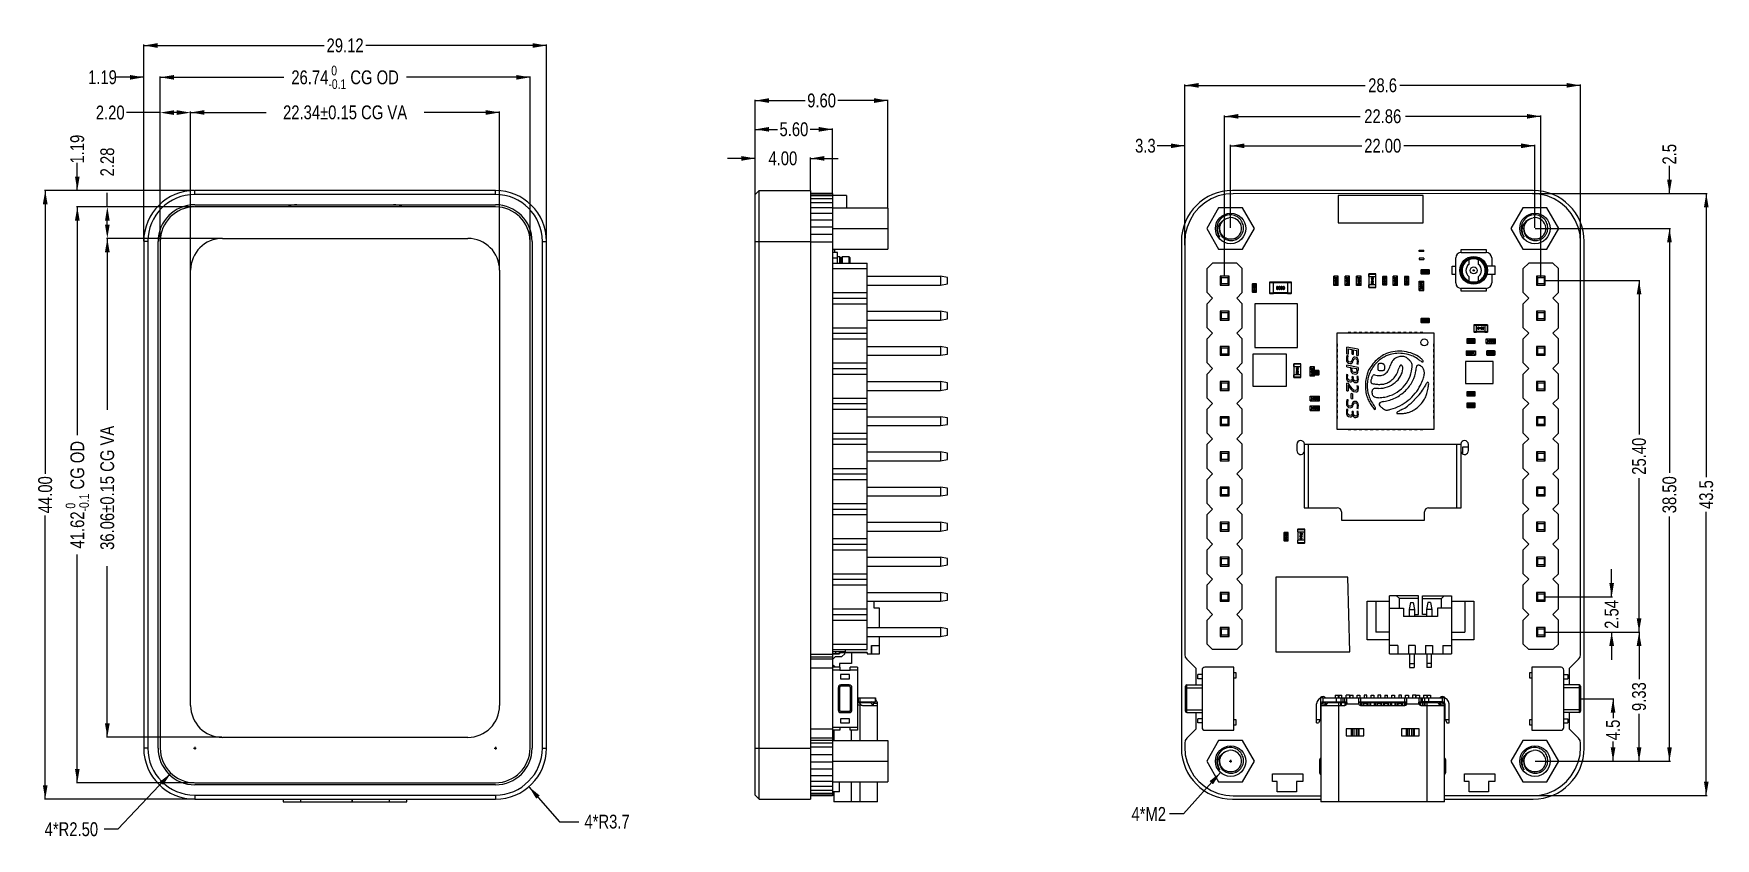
# Model space of a CAD drawing. Header units: millimetres. Extents: x 10 to 132, y -13 to 46.
import ezdxf

# ---------------------------------------------------------------- set-up
doc = ezdxf.new("R2010")
doc.units = ezdxf.units.MM
doc.header["$LTSCALE"] = 1.21
doc.header["$MEASUREMENT"] = 0
doc.header["$PDMODE"] = 3
doc.header["$PDSIZE"] = 0.3125
doc.layers.get('0').update_dxf_attribs({"linetype": 'CONTINUOUS'})
doc.layers.get('DEFPOINTS').update_dxf_attribs({"linetype": 'CONTINUOUS'})
doc.layers.add('Dim', color=3, linetype='CONTINUOUS', lineweight=25)
doc.layers.add('SURFACE', color=7, linetype='CONTINUOUS')
doc.styles.get("Standard").update_dxf_attribs({"font": 'txt', "width": 0.8})
doc.dimstyles.get("Standard").update_dxf_attribs({"dimtxt": 0.15625, "dimasz": 0.1875, "dimexe": 0.125, "dimexo": 0.0625, "dimgap": 0.09, "dimtad": 0, "dimtih": 1, "dimtoh": 1, "dimzin": 4, "dimdsep": 46, "dimtxsty": 'Standard', "dimblk": '_FILLED', "dimblk1": '_FILLED', "dimblk2": '_FILLED', "dimcen": 0.09, "dimazin": 1, "dimtp": 0.01, "dimtm": 0.01, "dimtfac": 1, "dimtofl": 0, "dimtmove": 0, "dimatfit": 3, "dimldrblk": '_FILLED', "dimfxl": 1, "dimtolj": 1, "dimtzin": 4, "dimarcsym": 0})

msp = doc.modelspace()

# ---------------------------------------------------------------- blocks, each defined once
blk = doc.blocks.new('_FILLED')
at = {"color": 0, "linetype": 'ByBlock'}
blk.add_solid([(0, 0), (-1, 0.17), (-1, -0.17)], dxfattribs=at)
blk = doc.blocks.new('*D4')
at = {"color": 0, "linetype": 'ByBlock', "lineweight": -2}
for p, q in [((21.48, 28.47), (21.48, 39.9)), ((21.48, 39.84), (26.94, 39.84)), ((43.82, 39.84), (38.36, 39.84)), ((43.82, 28.47), (43.82, 39.9))]:
    blk.add_line(p, q, dxfattribs=at)
at = {"layer": 'DEFPOINTS', "color": 0, "linetype": 'ByBlock'}
for p in [(21.48, 28.44), (43.82, 28.44)]:
    blk.add_point(p, dxfattribs=at)
at = {"color": 0, "linetype": 'ByBlock', "lineweight": -2, "rotation": 180}
blk.add_blockref('_FILLED', (21.48, 39.84), dxfattribs=at)
at = {"color": 0, "linetype": 'ByBlock', "lineweight": -2}
blk.add_blockref('_FILLED', (43.82, 39.84), dxfattribs=at)
at = {"color": 0, "linetype": 'ByBlock', "lineweight": -2, "insert": (32.65, 39.84), "char_height": 1, "attachment_point": 5}
blk.add_mtext('\\A1;22.34%%p0.15 CG VA', dxfattribs=at)
blk = doc.blocks.new('*D12')
at = {"color": 0, "linetype": 'ByBlock', "lineweight": -2}
for p, q in [((19.28, 30.55), (19.28, 42.44)), ((19.28, 42.38), (28.21, 42.38)), ((46.02, 42.38), (37.09, 42.38)), ((46.02, 30.55), (46.02, 42.44))]:
    blk.add_line(p, q, dxfattribs=at)
at = {"layer": 'DEFPOINTS', "color": 0, "linetype": 'ByBlock'}
for p in [(19.28, 30.52), (46.02, 30.52)]:
    blk.add_point(p, dxfattribs=at)
at = {"color": 0, "linetype": 'ByBlock', "lineweight": -2, "rotation": 180}
blk.add_blockref('_FILLED', (19.28, 42.38), dxfattribs=at)
at = {"color": 0, "linetype": 'ByBlock', "lineweight": -2}
blk.add_blockref('_FILLED', (46.02, 42.38), dxfattribs=at)
at = {"color": 0, "linetype": 'ByBlock', "lineweight": -2, "insert": (32.65, 42.38), "char_height": 1, "attachment_point": 5}
blk.add_mtext('\\A1;26.74{\\H0.7x;\\S 0^ -0.1;} CG OD', dxfattribs=at)
blk = doc.blocks.new('*D9')
at = {"color": 0, "linetype": 'ByBlock', "lineweight": -2}
for p, q in [((19.28, 39.83), (16.85, 39.83)), ((19.28, 30.58), (19.28, 39.89)), ((20.48, 39.83), (20.28, 39.83)), ((21.48, 28.5), (21.48, 39.89))]:
    blk.add_line(p, q, dxfattribs=at)
at = {"layer": 'DEFPOINTS', "color": 0, "linetype": 'ByBlock'}
for p in [(19.28, 30.55), (21.48, 28.47)]:
    blk.add_point(p, dxfattribs=at)
at = {"color": 0, "linetype": 'ByBlock', "lineweight": -2, "rotation": 180}
blk.add_blockref('_FILLED', (19.28, 39.83), dxfattribs=at)
at = {"color": 0, "linetype": 'ByBlock', "lineweight": -2}
blk.add_blockref('_FILLED', (21.48, 39.83), dxfattribs=at)
at = {"color": 0, "linetype": 'ByBlock', "lineweight": -2, "insert": (15.67, 39.83), "char_height": 1, "attachment_point": 5}
blk.add_mtext('\\A1;2.20', dxfattribs=at)
blk = doc.blocks.new('*D7')
at = {"color": 0, "linetype": 'ByBlock', "lineweight": -2}
for p, q in [((18.09, 30.55), (18.09, 44.75)), ((18.09, 44.68), (31.14, 44.68)), ((47.21, 44.68), (34.16, 44.68)), ((47.21, 30.55), (47.21, 44.75))]:
    blk.add_line(p, q, dxfattribs=at)
at = {"layer": 'DEFPOINTS', "color": 0, "linetype": 'ByBlock'}
for p in [(18.09, 30.52), (47.21, 30.52)]:
    blk.add_point(p, dxfattribs=at)
at = {"color": 0, "linetype": 'ByBlock', "lineweight": -2, "rotation": 180}
blk.add_blockref('_FILLED', (18.09, 44.68), dxfattribs=at)
at = {"color": 0, "linetype": 'ByBlock', "lineweight": -2}
blk.add_blockref('_FILLED', (47.21, 44.68), dxfattribs=at)
at = {"color": 0, "linetype": 'ByBlock', "lineweight": -2, "insert": (32.65, 44.68), "char_height": 1, "attachment_point": 5}
blk.add_mtext('\\A1;29.12', dxfattribs=at)
blk = doc.blocks.new('*D10')
at = {"color": 0, "linetype": 'ByBlock', "lineweight": -2}
for p, q in [((23.75, 30.74), (15.39, 30.74)), ((15.46, 30.74), (15.46, 18.35)), ((15.46, -5.32), (15.46, 7.06)), ((23.75, -5.32), (15.39, -5.32))]:
    blk.add_line(p, q, dxfattribs=at)
at = {"layer": 'DEFPOINTS', "color": 0, "linetype": 'ByBlock'}
for p in [(23.78, 30.74), (23.78, -5.32)]:
    blk.add_point(p, dxfattribs=at)
at = {"color": 0, "linetype": 'ByBlock', "lineweight": -2}
for p, rotation in [((15.46, 30.74), 90), ((15.46, -5.32), 270)]:
    blk.add_blockref('_FILLED', p, dxfattribs=dict(at, rotation=rotation))
at = {"color": 0, "linetype": 'ByBlock', "lineweight": -2, "insert": (15.46, 12.71), "char_height": 1, "attachment_point": 5, "rotation": 90}
blk.add_mtext('\\A1;36.06%%p0.15 CG VA', dxfattribs=at)
blk = doc.blocks.new('*D11')
at = {"color": 0, "linetype": 'ByBlock', "lineweight": -2}
for p, q in [((21.75, 33.02), (13.23, 33.02)), ((13.29, 33.02), (13.29, 16.51)), ((13.29, -8.6), (13.29, 7.9)), ((21.75, -8.6), (13.23, -8.6))]:
    blk.add_line(p, q, dxfattribs=at)
at = {"layer": 'DEFPOINTS', "color": 0, "linetype": 'ByBlock'}
for p in [(21.78, 33.02), (21.78, -8.6)]:
    blk.add_point(p, dxfattribs=at)
at = {"color": 0, "linetype": 'ByBlock', "lineweight": -2}
for p, rotation in [((13.29, 33.02), 90), ((13.29, -8.6), 270)]:
    blk.add_blockref('_FILLED', p, dxfattribs=dict(at, rotation=rotation))
at = {"color": 0, "linetype": 'ByBlock', "lineweight": -2, "insert": (13.29, 12.21), "char_height": 1, "attachment_point": 5, "rotation": 90}
blk.add_mtext('\\A1;41.62{\\H0.7x;\\S 0^ -0.1;} CG OD', dxfattribs=at)
blk = doc.blocks.new('*D13')
at = {"color": 0, "linetype": 'ByBlock', "lineweight": -2}
for p, q in [((21.75, 34.21), (10.91, 34.21)), ((10.97, 34.21), (10.97, 13.72)), ((10.97, -9.79), (10.97, 10.7)), ((21.75, -9.79), (10.91, -9.79))]:
    blk.add_line(p, q, dxfattribs=at)
at = {"layer": 'DEFPOINTS', "color": 0, "linetype": 'ByBlock'}
for p in [(21.78, 34.21), (21.78, -9.79)]:
    blk.add_point(p, dxfattribs=at)
at = {"color": 0, "linetype": 'ByBlock', "lineweight": -2}
for p, rotation in [((10.97, 34.21), 90), ((10.97, -9.79), 270)]:
    blk.add_blockref('_FILLED', p, dxfattribs=dict(at, rotation=rotation))
at = {"color": 0, "linetype": 'ByBlock', "lineweight": -2, "insert": (10.97, 12.21), "char_height": 1, "attachment_point": 5, "rotation": 90}
blk.add_mtext('\\A1;44.00', dxfattribs=at)
blk = doc.blocks.new('*D14')
at = {"color": 0, "linetype": 'ByBlock', "lineweight": -2}
for p, q in [((21.75, 33.02), (15.39, 33.02)), ((15.46, 33.02), (15.46, 34.02)), ((15.46, 31.74), (15.46, 32.02)), ((23.72, 30.74), (15.39, 30.74))]:
    blk.add_line(p, q, dxfattribs=at)
at = {"layer": 'DEFPOINTS', "color": 0, "linetype": 'ByBlock'}
for p in [(21.78, 33.02), (23.75, 30.74)]:
    blk.add_point(p, dxfattribs=at)
at = {"color": 0, "linetype": 'ByBlock', "lineweight": -2}
for p, rotation in [((15.46, 33.02), 90), ((15.46, 30.74), 270)]:
    blk.add_blockref('_FILLED', p, dxfattribs=dict(at, rotation=rotation))
at = {"color": 0, "linetype": 'ByBlock', "lineweight": -2, "insert": (15.46, 36.26), "char_height": 1, "attachment_point": 5, "rotation": 90}
blk.add_mtext('\\A1;2.28', dxfattribs=at)
blk = doc.blocks.new('*D16')
at = {"color": 0, "linetype": 'ByBlock', "lineweight": -2}
for p, q in [((13.29, 34.21), (13.29, 36.21)), ((21.75, 34.21), (13.23, 34.21)), ((21.75, 33.02), (13.23, 33.02)), ((13.29, 33.02), (13.29, 31.02))]:
    blk.add_line(p, q, dxfattribs=at)
at = {"layer": 'DEFPOINTS', "color": 0, "linetype": 'ByBlock'}
for p in [(21.78, 34.21), (21.78, 33.02)]:
    blk.add_point(p, dxfattribs=at)
at = {"color": 0, "linetype": 'ByBlock', "lineweight": -2}
for p, rotation in [((13.29, 34.21), 270), ((13.29, 33.02), 90)]:
    blk.add_blockref('_FILLED', p, dxfattribs=dict(at, rotation=rotation))
at = {"color": 0, "linetype": 'ByBlock', "lineweight": -2, "insert": (13.29, 37.19), "char_height": 1, "attachment_point": 5, "rotation": 90}
blk.add_mtext('\\A1;1.19', dxfattribs=at)
blk = doc.blocks.new('*D17')
at = {"color": 0, "linetype": 'ByBlock', "lineweight": -2}
for p, q in [((18.09, 42.38), (16.09, 42.38)), ((18.09, 41.42), (18.09, 42.44)), ((19.28, 41.42), (19.28, 42.44)), ((19.28, 42.38), (21.28, 42.38))]:
    blk.add_line(p, q, dxfattribs=at)
at = {"layer": 'DEFPOINTS', "color": 0, "linetype": 'ByBlock'}
for p in [(18.09, 41.39), (19.28, 41.39)]:
    blk.add_point(p, dxfattribs=at)
at = {"color": 0, "linetype": 'ByBlock', "lineweight": -2}
blk.add_blockref('_FILLED', (18.09, 42.38), dxfattribs=at)
at = {"color": 0, "linetype": 'ByBlock', "lineweight": -2, "rotation": 180}
blk.add_blockref('_FILLED', (19.28, 42.38), dxfattribs=at)
at = {"color": 0, "linetype": 'ByBlock', "lineweight": -2, "insert": (15.11, 42.38), "char_height": 1, "attachment_point": 5}
blk.add_mtext('\\A1;1.19', dxfattribs=at)
blk = doc.blocks.new('*D20')
at = {"color": 0, "linetype": 'ByBlock', "lineweight": -2}
for p, q in [((43.52, -6), (43.52, -6.2)), ((43.42, -6.1), (43.62, -6.1)), ((45.94, -8.89), (48.14, -11.42)), ((48.14, -11.42), (49.54, -11.42))]:
    blk.add_line(p, q, dxfattribs=at)
at = {"layer": 'DEFPOINTS', "color": 0, "linetype": 'ByBlock'}
for p in [(43.52, -6.1), (45.94, -8.89)]:
    blk.add_point(p, dxfattribs=at)
at = {"color": 0, "linetype": 'ByBlock', "lineweight": -2, "rotation": 131.015684244192}
blk.add_blockref('_FILLED', (45.94, -8.89), dxfattribs=at)
at = {"color": 0, "linetype": 'ByBlock', "lineweight": -2, "insert": (51.59, -11.42), "char_height": 1, "attachment_point": 5}
blk.add_mtext('\\A1;4*R3.7', dxfattribs=at)
blk = doc.blocks.new('*D19')
at = {"color": 0, "linetype": 'ByBlock', "lineweight": -2}
for p, q in [((21.78, -6), (21.78, -6.2)), ((21.68, -6.1), (21.88, -6.1)), ((20.06, -7.92), (16.23, -11.97)), ((16.23, -11.97), (15.23, -11.97))]:
    blk.add_line(p, q, dxfattribs=at)
at = {"layer": 'DEFPOINTS', "color": 0, "linetype": 'ByBlock'}
for p in [(21.78, -6.1), (20.06, -7.92)]:
    blk.add_point(p, dxfattribs=at)
at = {"color": 0, "linetype": 'ByBlock', "lineweight": -2, "rotation": 46.592154529395}
blk.add_blockref('_FILLED', (20.06, -7.92), dxfattribs=at)
at = {"color": 0, "linetype": 'ByBlock', "lineweight": -2, "insert": (12.86, -11.97), "char_height": 1, "attachment_point": 5}
blk.add_mtext('\\A1;4*R2.50', dxfattribs=at)
blk = doc.blocks.new('*D21')
at = {"color": 0, "linetype": 'ByBlock', "lineweight": -2}
for p, q in [((62.3, 36.52), (60.3, 36.52)), ((62.3, 33.94), (62.3, 36.59)), ((66.3, 34.24), (66.3, 36.59)), ((66.3, 36.52), (68.3, 36.52))]:
    blk.add_line(p, q, dxfattribs=at)
at = {"layer": 'DEFPOINTS', "color": 0, "linetype": 'ByBlock'}
for p in [(66.3, 34.21), (62.3, 33.91)]:
    blk.add_point(p, dxfattribs=at)
at = {"color": 0, "linetype": 'ByBlock', "lineweight": -2}
blk.add_blockref('_FILLED', (62.3, 36.52), dxfattribs=at)
at = {"color": 0, "linetype": 'ByBlock', "lineweight": -2, "rotation": 180}
blk.add_blockref('_FILLED', (66.3, 36.52), dxfattribs=at)
at = {"color": 0, "linetype": 'ByBlock', "lineweight": -2, "insert": (64.3, 36.52), "char_height": 1, "attachment_point": 5}
blk.add_mtext('\\A1;4.00', dxfattribs=at)
blk = doc.blocks.new('*D24')
at = {"color": 0, "linetype": 'ByBlock', "lineweight": -2}
for p, q in [((62.3, 33.94), (62.3, 38.68)), ((62.3, 38.62), (63.92, 38.62)), ((67.9, 38.62), (66.27, 38.62)), ((67.9, 34), (67.9, 38.68))]:
    blk.add_line(p, q, dxfattribs=at)
at = {"layer": 'DEFPOINTS', "color": 0, "linetype": 'ByBlock'}
for p in [(62.3, 33.91), (67.9, 33.97)]:
    blk.add_point(p, dxfattribs=at)
at = {"color": 0, "linetype": 'ByBlock', "lineweight": -2, "rotation": 180}
blk.add_blockref('_FILLED', (62.3, 38.62), dxfattribs=at)
at = {"color": 0, "linetype": 'ByBlock', "lineweight": -2}
blk.add_blockref('_FILLED', (67.9, 38.62), dxfattribs=at)
at = {"color": 0, "linetype": 'ByBlock', "lineweight": -2, "insert": (65.1, 38.62), "char_height": 1, "attachment_point": 5}
blk.add_mtext('\\A1;5.60', dxfattribs=at)
blk = doc.blocks.new('*D25')
at = {"color": 0, "linetype": 'ByBlock', "lineweight": -2}
for p, q in [((62.3, 33.94), (62.3, 40.76)), ((62.3, 40.7), (65.92, 40.7)), ((71.9, 40.7), (68.27, 40.7)), ((71.9, 32.99), (71.9, 40.76))]:
    blk.add_line(p, q, dxfattribs=at)
at = {"layer": 'DEFPOINTS', "color": 0, "linetype": 'ByBlock'}
for p in [(62.3, 33.91), (71.9, 32.96)]:
    blk.add_point(p, dxfattribs=at)
at = {"color": 0, "linetype": 'ByBlock', "lineweight": -2, "rotation": 180}
blk.add_blockref('_FILLED', (62.3, 40.7), dxfattribs=at)
at = {"color": 0, "linetype": 'ByBlock', "lineweight": -2}
blk.add_blockref('_FILLED', (71.9, 40.7), dxfattribs=at)
at = {"color": 0, "linetype": 'ByBlock', "lineweight": -2, "insert": (67.1, 40.7), "char_height": 1, "attachment_point": 5}
blk.add_mtext('\\A1;9.60', dxfattribs=at)
blk = doc.blocks.new('*D26')
at = {"color": 0, "linetype": 'ByBlock', "lineweight": -2}
for p, q in [((96.67, 31.49), (96.67, 37.49)), ((96.67, 37.43), (106.16, 37.43)), ((118.67, 37.43), (109.19, 37.43)), ((118.67, 31.49), (118.67, 37.49))]:
    blk.add_line(p, q, dxfattribs=at)
at = {"layer": 'DEFPOINTS', "color": 0, "linetype": 'ByBlock'}
for p in [(96.67, 31.46), (118.67, 31.46)]:
    blk.add_point(p, dxfattribs=at)
at = {"color": 0, "linetype": 'ByBlock', "lineweight": -2, "rotation": 180}
blk.add_blockref('_FILLED', (96.67, 37.43), dxfattribs=at)
at = {"color": 0, "linetype": 'ByBlock', "lineweight": -2}
blk.add_blockref('_FILLED', (118.67, 37.43), dxfattribs=at)
at = {"color": 0, "linetype": 'ByBlock', "lineweight": -2, "insert": (107.67, 37.43), "char_height": 1, "attachment_point": 5}
blk.add_mtext('\\A1;22.00', dxfattribs=at)
blk = doc.blocks.new('*D27')
at = {"color": 0, "linetype": 'ByBlock', "lineweight": -2}
for p, q in [((118.7, 31.46), (128.47, 31.46)), ((128.4, 31.46), (128.4, 13.79)), ((128.4, -7.04), (128.4, 10.63)), ((118.7, -7.04), (128.47, -7.04))]:
    blk.add_line(p, q, dxfattribs=at)
at = {"layer": 'DEFPOINTS', "color": 0, "linetype": 'ByBlock'}
for p in [(118.67, 31.46), (118.67, -7.04)]:
    blk.add_point(p, dxfattribs=at)
at = {"color": 0, "linetype": 'ByBlock', "lineweight": -2}
for p, rotation in [((128.4, 31.46), 90), ((128.4, -7.04), 270)]:
    blk.add_blockref('_FILLED', p, dxfattribs=dict(at, rotation=rotation))
at = {"color": 0, "linetype": 'ByBlock', "lineweight": -2, "insert": (128.4, 12.21), "char_height": 1, "attachment_point": 5, "rotation": 90}
blk.add_mtext('\\A1;38.50', dxfattribs=at)
blk = doc.blocks.new('*D30')
at = {"color": 0, "linetype": 'ByBlock', "lineweight": -2}
for p, q in [((121.99, -2.54), (124.38, -2.54)), ((124.32, -2.54), (124.32, -3.94)), ((124.32, -7.04), (124.32, -5.63)), ((122.14, -7.04), (124.38, -7.04))]:
    blk.add_line(p, q, dxfattribs=at)
at = {"layer": 'DEFPOINTS', "color": 0, "linetype": 'ByBlock'}
for p in [(121.96, -2.54), (122.11, -7.04)]:
    blk.add_point(p, dxfattribs=at)
at = {"color": 0, "linetype": 'ByBlock', "lineweight": -2}
for p, rotation in [((124.32, -2.54), 90), ((124.32, -7.04), 270)]:
    blk.add_blockref('_FILLED', p, dxfattribs=dict(at, rotation=rotation))
at = {"color": 0, "linetype": 'ByBlock', "lineweight": -2, "insert": (124.32, -4.79), "char_height": 1, "attachment_point": 5, "rotation": 90}
blk.add_mtext('\\A1;4.5', dxfattribs=at)
blk = doc.blocks.new('*D29')
at = {"color": 0, "linetype": 'ByBlock', "lineweight": -2}
for p, q in [((119.37, 2.29), (126.26, 2.29)), ((126.2, 2.29), (126.2, -1.13)), ((126.2, -7.04), (126.2, -3.62)), ((121.6, -7.04), (126.26, -7.04))]:
    blk.add_line(p, q, dxfattribs=at)
at = {"layer": 'DEFPOINTS', "color": 0, "linetype": 'ByBlock'}
for p in [(119.34, 2.29), (121.56, -7.04)]:
    blk.add_point(p, dxfattribs=at)
at = {"color": 0, "linetype": 'ByBlock', "lineweight": -2}
for p, rotation in [((126.2, 2.29), 90), ((126.2, -7.04), 270)]:
    blk.add_blockref('_FILLED', p, dxfattribs=dict(at, rotation=rotation))
at = {"color": 0, "linetype": 'ByBlock', "lineweight": -2, "insert": (126.2, -2.38), "char_height": 1, "attachment_point": 5, "rotation": 90}
blk.add_mtext('\\A1;9.33', dxfattribs=at)
blk = doc.blocks.new('*D31')
at = {"color": 0, "linetype": 'ByBlock', "lineweight": -2}
for p, q in [((124.22, 4.83), (124.22, 6.83)), ((119.45, 4.83), (124.28, 4.83)), ((119.45, 2.29), (124.28, 2.29)), ((124.22, 2.29), (124.22, 0.29))]:
    blk.add_line(p, q, dxfattribs=at)
at = {"layer": 'DEFPOINTS', "color": 0, "linetype": 'ByBlock'}
for p in [(119.42, 4.83), (119.42, 2.29)]:
    blk.add_point(p, dxfattribs=at)
at = {"color": 0, "linetype": 'ByBlock', "lineweight": -2}
for p, rotation in [((124.22, 4.83), 270), ((124.22, 2.29), 90)]:
    blk.add_blockref('_FILLED', p, dxfattribs=dict(at, rotation=rotation))
at = {"color": 0, "linetype": 'ByBlock', "lineweight": -2, "insert": (124.22, 3.56), "char_height": 1, "attachment_point": 5, "rotation": 90}
blk.add_mtext('\\A1;2.54', dxfattribs=at)
blk = doc.blocks.new('*D32')
at = {"color": 0, "linetype": 'ByBlock', "lineweight": -2}
for p, q in [((119.45, 27.69), (126.26, 27.69)), ((126.2, 27.69), (126.2, 16.57)), ((126.2, 2.29), (126.2, 13.41)), ((119.89, 2.29), (126.26, 2.29))]:
    blk.add_line(p, q, dxfattribs=at)
at = {"layer": 'DEFPOINTS', "color": 0, "linetype": 'ByBlock'}
for p in [(119.42, 27.69), (119.86, 2.29)]:
    blk.add_point(p, dxfattribs=at)
at = {"color": 0, "linetype": 'ByBlock', "lineweight": -2}
for p, rotation in [((126.2, 27.69), 90), ((126.2, 2.29), 270)]:
    blk.add_blockref('_FILLED', p, dxfattribs=dict(at, rotation=rotation))
at = {"color": 0, "linetype": 'ByBlock', "lineweight": -2, "insert": (126.2, 14.99), "char_height": 1, "attachment_point": 5, "rotation": 90}
blk.add_mtext('\\A1;25.40', dxfattribs=at)
blk = doc.blocks.new('*D34')
at = {"color": 0, "linetype": 'ByBlock', "lineweight": -2}
for p, q in [((118.49, 33.98), (131.12, 33.98)), ((131.06, 33.98), (131.06, 13.47)), ((131.06, -9.53), (131.06, 10.98)), ((118.49, -9.53), (131.12, -9.53))]:
    blk.add_line(p, q, dxfattribs=at)
at = {"layer": 'DEFPOINTS', "color": 0, "linetype": 'ByBlock'}
for p in [(118.46, 33.98), (118.46, -9.53)]:
    blk.add_point(p, dxfattribs=at)
at = {"color": 0, "linetype": 'ByBlock', "lineweight": -2}
for p, rotation in [((131.06, 33.98), 90), ((131.06, -9.53), 270)]:
    blk.add_blockref('_FILLED', p, dxfattribs=dict(at, rotation=rotation))
at = {"color": 0, "linetype": 'ByBlock', "lineweight": -2, "insert": (131.06, 12.22), "char_height": 1, "attachment_point": 5, "rotation": 90}
blk.add_mtext('\\A1;43.5', dxfattribs=at)
blk = doc.blocks.new('*D36')
at = {"color": 0, "linetype": 'ByBlock', "lineweight": -2}
for p, q in [((128.4, 33.98), (128.4, 35.98)), ((126.09, 33.98), (128.47, 33.98)), ((126.09, 31.46), (128.47, 31.46)), ((128.4, 31.46), (128.4, 29.46))]:
    blk.add_line(p, q, dxfattribs=at)
at = {"layer": 'DEFPOINTS', "color": 0, "linetype": 'ByBlock'}
for p in [(126.06, 33.98), (126.06, 31.46)]:
    blk.add_point(p, dxfattribs=at)
at = {"color": 0, "linetype": 'ByBlock', "lineweight": -2}
for p, rotation in [((128.4, 33.98), 270), ((128.4, 31.46), 90)]:
    blk.add_blockref('_FILLED', p, dxfattribs=dict(at, rotation=rotation))
at = {"color": 0, "linetype": 'ByBlock', "lineweight": -2, "insert": (128.4, 36.82), "char_height": 1, "attachment_point": 5, "rotation": 90}
blk.add_mtext('\\A1;2.5', dxfattribs=at)
blk = doc.blocks.new('*D42')
at = {"color": 0, "linetype": 'ByBlock', "lineweight": -2}
for p, q in [((93.35, 30.24), (93.35, 41.86)), ((93.35, 41.8), (106.41, 41.8)), ((121.96, 41.8), (108.9, 41.8)), ((121.96, 30.5), (121.96, 41.86))]:
    blk.add_line(p, q, dxfattribs=at)
at = {"layer": 'DEFPOINTS', "color": 0, "linetype": 'ByBlock'}
for p in [(121.96, 30.47), (93.35, 30.21)]:
    blk.add_point(p, dxfattribs=at)
at = {"color": 0, "linetype": 'ByBlock', "lineweight": -2, "rotation": 180}
blk.add_blockref('_FILLED', (93.35, 41.8), dxfattribs=at)
at = {"color": 0, "linetype": 'ByBlock', "lineweight": -2}
blk.add_blockref('_FILLED', (121.96, 41.8), dxfattribs=at)
at = {"color": 0, "linetype": 'ByBlock', "lineweight": -2, "insert": (107.66, 41.8), "char_height": 1, "attachment_point": 5}
blk.add_mtext('\\A1;28.6', dxfattribs=at)
blk = doc.blocks.new('*D40')
at = {"color": 0, "linetype": 'ByBlock', "lineweight": -2}
for p, q in [((93.35, 37.43), (91.35, 37.43)), ((93.35, 30.5), (93.35, 37.49)), ((96.67, 31.52), (96.67, 37.49)), ((96.67, 37.43), (98.67, 37.43))]:
    blk.add_line(p, q, dxfattribs=at)
at = {"layer": 'DEFPOINTS', "color": 0, "linetype": 'ByBlock'}
for p in [(93.35, 30.47), (96.67, 31.49)]:
    blk.add_point(p, dxfattribs=at)
at = {"color": 0, "linetype": 'ByBlock', "lineweight": -2}
blk.add_blockref('_FILLED', (93.35, 37.43), dxfattribs=at)
at = {"color": 0, "linetype": 'ByBlock', "lineweight": -2, "rotation": 180}
blk.add_blockref('_FILLED', (96.67, 37.43), dxfattribs=at)
at = {"color": 0, "linetype": 'ByBlock', "lineweight": -2, "insert": (90.51, 37.43), "char_height": 1, "attachment_point": 5}
blk.add_mtext('\\A1;3.3', dxfattribs=at)
blk = doc.blocks.new('*D41')
at = {"color": 0, "linetype": 'ByBlock', "lineweight": -2}
for p, q in [((96.24, 28.04), (96.24, 39.62)), ((96.24, 39.56), (106.03, 39.56)), ((119.1, 39.56), (109.32, 39.56)), ((119.1, 27.95), (119.1, 39.62))]:
    blk.add_line(p, q, dxfattribs=at)
at = {"layer": 'DEFPOINTS', "color": 0, "linetype": 'ByBlock'}
for p in [(96.24, 28.01), (119.1, 27.92)]:
    blk.add_point(p, dxfattribs=at)
at = {"color": 0, "linetype": 'ByBlock', "lineweight": -2, "rotation": 180}
blk.add_blockref('_FILLED', (96.24, 39.56), dxfattribs=at)
at = {"color": 0, "linetype": 'ByBlock', "lineweight": -2}
blk.add_blockref('_FILLED', (119.1, 39.56), dxfattribs=at)
at = {"color": 0, "linetype": 'ByBlock', "lineweight": -2, "insert": (107.67, 39.56), "char_height": 1, "attachment_point": 5}
blk.add_mtext('\\A1;22.86', dxfattribs=at)
blk = doc.blocks.new('*D43')
at = {"color": 0, "linetype": 'ByBlock', "lineweight": -2}
for p, q in [((96.57, -7.04), (96.77, -7.04)), ((96.67, -6.94), (96.67, -7.14)), ((95.94, -7.86), (93.26, -10.86)), ((93.26, -10.86), (92.26, -10.86))]:
    blk.add_line(p, q, dxfattribs=at)
at = {"layer": 'DEFPOINTS', "color": 0, "linetype": 'ByBlock'}
for p in [(97.41, -6.22), (95.94, -7.86)]:
    blk.add_point(p, dxfattribs=at)
at = {"color": 0, "linetype": 'ByBlock', "lineweight": -2, "rotation": 48.21585951209548}
blk.add_blockref('_FILLED', (95.94, -7.86), dxfattribs=at)
at = {"color": 0, "linetype": 'ByBlock', "lineweight": -2, "insert": (90.75, -10.86), "char_height": 1, "attachment_point": 5}
blk.add_mtext('\\A1;4*M2', dxfattribs=at)

# ---------------------------------------------------------------- dimensions: what is measured, and where the dimension line sits
at = {"layer": 'Dim'}
for base, p1, p2, override, picture, middle in [((47.211, 44.683), (18.091, 30.517), (47.211, 30.517), {"dimscale": 0.5, "dimtxt": 2, "dimasz": 2, "dimtih": 0, "dimtoh": 0, "dimzin": 0, "dimcen": 0.198, "dimadec": 0, "dimazin": 0, "dimtp": 0, "dimtm": 0, "dimtdec": 4, "dimtzin": 0}, '*D7', (32.651, 44.683)), ((18.091, 42.376), (19.281, 41.386), (18.091, 41.386), {"dimscale": 0.5, "dimtxt": 2, "dimasz": 2, "dimtih": 0, "dimtoh": 0, "dimzin": 0, "dimcen": 0.198, "dimadec": 0, "dimazin": 0, "dimtp": 0, "dimtm": 0, "dimtdec": 4, "dimtzin": 0}, '*D17', (15.113, 42.376)), ((62.296, 40.697), (71.896, 32.957), (62.296, 33.907), {"dimscale": 0.5, "dimtxt": 2, "dimasz": 2, "dimtih": 0, "dimtoh": 0, "dimzin": 0, "dimcen": 0.198, "dimadec": 0, "dimazin": 0, "dimtp": 0, "dimtm": 0, "dimtdec": 4, "dimtzin": 0}, '*D25', (67.096, 40.697)), ((93.353, 41.8), (121.964, 30.468), (93.353, 30.207), {"dimscale": 0.5, "dimtxt": 2, "dimasz": 2, "dimtih": 0, "dimtoh": 0, "dimdec": 1, "dimzin": 0, "dimcen": 0.198, "dimadec": 0, "dimazin": 0, "dimtp": 0, "dimtm": 0, "dimtdec": 4, "dimtzin": 0}, '*D42', (107.658, 41.8)), ((119.103, 39.56), (96.243, 28.007), (119.103, 27.919), {"dimscale": 0.5, "dimtxt": 2, "dimasz": 2, "dimtih": 0, "dimtoh": 0, "dimzin": 0, "dimcen": 0.198, "dimadec": 0, "dimazin": 0, "dimtp": 0, "dimtm": 0, "dimtdec": 4, "dimtzin": 0}, '*D41', (107.673, 39.56)), ((62.296, 38.62), (67.896, 33.968), (62.296, 33.907), {"dimscale": 0.5, "dimtxt": 2, "dimasz": 2, "dimtih": 0, "dimtoh": 0, "dimzin": 0, "dimcen": 0.198, "dimadec": 0, "dimazin": 0, "dimtp": 0, "dimtm": 0, "dimtdec": 4, "dimtzin": 0}, '*D24', (65.096, 38.62)), ((93.353, 37.426), (96.673, 31.488), (93.353, 30.468), {"dimscale": 0.5, "dimtxt": 2, "dimasz": 2, "dimtih": 0, "dimtoh": 0, "dimdec": 1, "dimzin": 0, "dimcen": 0.198, "dimadec": 0, "dimazin": 0, "dimtp": 0, "dimtm": 0, "dimtdec": 4, "dimtzin": 0}, '*D40', (90.508, 37.426)), ((118.673, 37.426), (96.673, 31.457), (118.673, 31.457), {"dimscale": 0.5, "dimtxt": 2, "dimasz": 2, "dimtih": 0, "dimtoh": 0, "dimzin": 0, "dimcen": 0.198, "dimadec": 0, "dimazin": 0, "dimtp": 0, "dimtm": 0, "dimtdec": 4, "dimtzin": 0}, '*D26', (107.673, 37.426)), ((62.296, 36.524), (66.296, 34.207), (62.296, 33.907), {"dimscale": 0.5, "dimtxt": 2, "dimasz": 2, "dimtih": 0, "dimtoh": 0, "dimzin": 0, "dimcen": 0.198, "dimadec": 0, "dimazin": 0, "dimtp": 0, "dimtm": 0, "dimtdec": 4, "dimtzin": 0}, '*D21', (64.296, 36.524))]:
    dim = msp.add_linear_dim(base=base, p1=p1, p2=p2, dimstyle='Standard', override=override, dxfattribs=at)
    dim.commit()
    dim.dimension.update_dxf_attribs({"geometry": picture, "text_midpoint": middle})
for base, p1, p2, text, picture, middle in [((46.021, 42.376), (19.281, 30.517), (46.021, 30.517), '<>{\\H0.7x;\\S 0^ -0.1;} CG OD', '*D12', (32.651, 42.376)), ((43.821, 39.838), (21.481, 28.437), (43.821, 28.437), '<>%%p0.15 CG VA', '*D4', (32.651, 39.838))]:
    dim = msp.add_linear_dim(base=base, p1=p1, p2=p2, text=text, dimstyle='Standard', override={"dimscale": 0.5, "dimtxt": 2, "dimasz": 2, "dimtih": 0, "dimtoh": 0, "dimzin": 0, "dimpost": '<>', "dimcen": 0.198, "dimadec": 0, "dimazin": 0, "dimtp": 0, "dimtm": 0, "dimtdec": 4, "dimtzin": 0}, dxfattribs=at)
    dim.commit()
    dim.dimension.update_dxf_attribs({"geometry": picture, "text_midpoint": middle})
dim = msp.add_linear_dim(base=(19.281, 39.832), p1=(21.481, 28.468), p2=(19.281, 30.548), dimstyle='Standard', override={"dimscale": 0.5, "dimtxt": 2, "dimasz": 2, "dimtih": 0, "dimtoh": 0, "dimzin": 0, "dimcen": 0.198, "dimadec": 0, "dimazin": 0, "dimtp": 0, "dimtm": 0, "dimtdec": 4, "dimtzin": 0}, dxfattribs=at)
dim.commit()
dim.dimension.update_dxf_attribs({"geometry": '*D9', "text_midpoint": (15.671, 39.832), "dimtype": 160})
for base, p1, p2, override, picture, middle in [((13.293, 34.207), (21.781, 33.017), (21.781, 34.207), {"dimscale": 0.5, "dimtxt": 2, "dimasz": 2, "dimtih": 0, "dimtoh": 0, "dimzin": 0, "dimcen": 0.198, "dimadec": 0, "dimazin": 0, "dimtp": 0, "dimtm": 0, "dimtdec": 4, "dimtzin": 0}, '*D16', (13.293, 37.185)), ((128.403, 33.979), (126.061, 31.457), (126.061, 33.979), {"dimscale": 0.5, "dimtxt": 2, "dimasz": 2, "dimtih": 0, "dimtoh": 0, "dimdec": 1, "dimzin": 0, "dimcen": 0.198, "dimadec": 0, "dimazin": 0, "dimtp": 0, "dimtm": 0, "dimtdec": 4, "dimtzin": 0}, '*D36', (128.403, 36.824)), ((15.456, 33.017), (23.75, 30.737), (21.781, 33.017), {"dimscale": 0.5, "dimtxt": 2, "dimasz": 2, "dimtih": 0, "dimtoh": 0, "dimzin": 0, "dimcen": 0.198, "dimadec": 0, "dimazin": 0, "dimtp": 0, "dimtm": 0, "dimtdec": 4, "dimtzin": 0}, '*D14', (15.456, 36.262)), ((10.969, -9.793), (21.781, 34.207), (21.781, -9.793), {"dimscale": 0.5, "dimtxt": 2, "dimasz": 2, "dimtih": 0, "dimtoh": 0, "dimzin": 0, "dimcen": 0.198, "dimadec": 0, "dimazin": 0, "dimtp": 0, "dimtm": 0, "dimtdec": 4, "dimtzin": 0}, '*D13', (10.969, 12.207)), ((131.061, 33.979), (118.464, -9.532), (118.464, 33.979), {"dimscale": 0.5, "dimtxt": 2, "dimasz": 2, "dimtih": 0, "dimtoh": 0, "dimdec": 1, "dimzin": 0, "dimcen": 0.198, "dimadec": 0, "dimazin": 0, "dimtp": 0, "dimtm": 0, "dimtdec": 4, "dimtzin": 0}, '*D34', (131.061, 12.224)), ((128.403, -7.043), (118.673, 31.457), (118.673, -7.043), {"dimscale": 0.5, "dimtxt": 2, "dimasz": 2, "dimtih": 0, "dimtoh": 0, "dimzin": 0, "dimcen": 0.198, "dimadec": 0, "dimazin": 0, "dimtp": 0, "dimtm": 0, "dimtdec": 4, "dimtzin": 0}, '*D27', (128.403, 12.207)), ((126.197, 27.687), (119.862, 2.287), (119.423, 27.687), {"dimscale": 0.5, "dimtxt": 2, "dimasz": 2, "dimtih": 0, "dimtoh": 0, "dimzin": 0, "dimcen": 0.198, "dimadec": 0, "dimazin": 0, "dimtp": 0, "dimtm": 0, "dimtdec": 4, "dimtzin": 0}, '*D32', (126.197, 14.987)), ((124.217, 4.827), (119.423, 2.287), (119.423, 4.827), {"dimscale": 0.5, "dimtxt": 2, "dimasz": 2, "dimtih": 0, "dimtoh": 0, "dimzin": 0, "dimcen": 0.198, "dimadec": 0, "dimazin": 0, "dimtp": 0, "dimtm": 0, "dimtdec": 4, "dimtzin": 0}, '*D31', (124.217, 3.557)), ((126.197, 2.287), (121.565, -7.043), (119.335, 2.287), {"dimscale": 0.5, "dimtxt": 2, "dimasz": 2, "dimtih": 0, "dimtoh": 0, "dimzin": 0, "dimcen": 0.198, "dimadec": 0, "dimazin": 0, "dimtp": 0, "dimtm": 0, "dimtdec": 4, "dimtzin": 0}, '*D29', (126.197, -2.378)), ((124.318, -7.043), (121.96, -2.536), (122.112, -7.043), {"dimscale": 0.5, "dimtxt": 2, "dimasz": 2, "dimtih": 0, "dimtoh": 0, "dimdec": 1, "dimzin": 0, "dimcen": 0.198, "dimadec": 0, "dimazin": 0, "dimtp": 0, "dimtm": 0, "dimtdec": 4, "dimtzin": 0}, '*D30', (124.318, -4.79))]:
    dim = msp.add_linear_dim(base=base, p1=p1, p2=p2, angle=90, dimstyle='Standard', override=override, dxfattribs=at)
    dim.commit()
    dim.dimension.update_dxf_attribs({"geometry": picture, "text_midpoint": middle})
for base, p1, p2, text, picture, middle in [((13.293, -8.603), (21.781, 33.017), (21.781, -8.603), '<>{\\H0.7x;\\S 0^ -0.1;} CG OD', '*D11', (13.293, 12.207)), ((15.456, -5.323), (23.781, 30.737), (23.781, -5.323), '<>%%p0.15 CG VA', '*D10', (15.456, 12.707))]:
    dim = msp.add_linear_dim(base=base, p1=p1, p2=p2, angle=90, text=text, dimstyle='Standard', override={"dimscale": 0.5, "dimtxt": 2, "dimasz": 2, "dimtih": 0, "dimtoh": 0, "dimzin": 0, "dimpost": '<>', "dimcen": 0.198, "dimadec": 0, "dimazin": 0, "dimtp": 0, "dimtm": 0, "dimtdec": 4, "dimtzin": 0}, dxfattribs=at)
    dim.commit()
    dim.dimension.update_dxf_attribs({"geometry": picture, "text_midpoint": middle})
for center, mpoint, override, picture, middle in [((21.781, -6.103), (20.063, -7.92), {"dimscale": 0.5, "dimtxt": 2, "dimasz": 2, "dimtih": 0, "dimzin": 0, "dimpost": '<>', "dimcen": 0.198, "dimadec": 0, "dimazin": 0, "dimtp": 0, "dimtm": 0, "dimtdec": 4, "dimtzin": 0}, '*D19', (12.855, -11.968)), ((43.521, -6.103), (45.943, -8.888), {"dimscale": 0.5, "dimtxt": 2, "dimasz": 2, "dimtih": 0, "dimdec": 1, "dimzin": 0, "dimpost": '<>', "dimcen": 0.198, "dimadec": 0, "dimazin": 0, "dimtp": 0, "dimtm": 0, "dimtdec": 4, "dimtzin": 0}, '*D20', (51.587, -11.416))]:
    dim = msp.add_radius_dim(center=center, mpoint=mpoint, text='4*R<>', dimstyle='Standard', override=override, dxfattribs=at)
    dim.commit()
    dim.dimension.update_dxf_attribs({"geometry": picture, "text_midpoint": middle, "dimtype": 164})
dim = msp.add_diameter_dim_2p(p1=(97.406, -6.223), p2=(95.941, -7.864), text='4*M<>', dimstyle='Standard', override={"dimscale": 0.5, "dimtxt": 2, "dimasz": 2, "dimtih": 0, "dimdec": 0, "dimzin": 0, "dimpost": '<>', "dimcen": 0.198, "dimadec": 0, "dimazin": 0, "dimtp": 0, "dimtm": 0, "dimtdec": 4, "dimtzin": 0}, dxfattribs=at)
dim.commit()
dim.dimension.update_dxf_attribs({"geometry": '*D43', "text_midpoint": (90.747, -10.865), "dimtype": 163})

# ---------------------------------------------------------------- linework, layer by layer
at = {"color": 7, "linetype": 'Continuous'}
for p, q in [((21.781, 33.907), (21.781, 34.207)), ((43.521, 34.207), (21.781, 34.207)), ((43.521, 33.907), (43.521, 34.207)), ((62.296, 33.907), (62.596, 34.207)), ((62.596, -9.793), (62.596, 34.207)), ((62.596, 34.207), (66.296, 34.207)), ((66.296, 34.207), (66.296, -9.793)), ((118.543, 34.207), (96.803, 34.207)), ((43.521, 33.907), (21.781, 33.907)), ((21.781, 33.167), (43.521, 33.167)), ((43.521, 33.017), (21.781, 33.017)), ((62.296, -9.493), (62.296, 33.907)), ((67.896, 33.979), (66.296, 33.979)), ((67.896, 33.968), (66.296, 33.968)), ((67.896, 33.936), (66.296, 33.936)), ((67.896, 33.807), (66.296, 33.807)), ((67.896, 33.597), (66.296, 33.597)), ((67.896, 33.309), (66.296, 33.309)), ((67.896, 32.951), (66.296, 32.951)), ((67.896, 33.979), (67.896, -9.542)), ((68.896, 33.835), (67.896, 33.835)), ((67.896, 32.957), (71.896, 32.957)), ((68.896, 33.835), (68.896, 32.957)), ((71.896, 32.957), (71.896, 29.957)), ((94.381, 32.951), (94.023, 32.532)), ((94.8, 33.309), (94.381, 32.951)), ((95.27, 33.597), (94.8, 33.309)), ((95.807, 32.957), (94.941, 31.457)), ((95.779, 33.807), (95.27, 33.597)), ((96.314, 33.936), (95.779, 33.807)), ((97.539, 32.957), (95.807, 32.957)), ((96.864, 33.968), (96.314, 33.936)), ((118.464, 33.979), (96.864, 33.968)), ((98.406, 31.457), (97.539, 32.957)), ((104.438, 33.835), (104.438, 31.854)), ((110.584, 33.835), (104.438, 33.835)), ((110.584, 31.854), (110.584, 33.835)), ((117.807, 32.957), (116.941, 31.457)), ((119.539, 32.957), (117.807, 32.957)), ((119.013, 33.936), (118.464, 33.979)), ((119.549, 33.807), (119.013, 33.936)), ((120.406, 31.457), (119.539, 32.957)), ((120.058, 33.597), (119.549, 33.807)), ((120.527, 33.309), (120.058, 33.597)), ((120.946, 32.951), (120.527, 33.309)), ((121.304, 32.532), (120.946, 32.951)), ((67.896, 32.532), (66.296, 32.532)), ((67.896, 32.062), (66.296, 32.062)), ((93.736, 32.062), (93.525, 31.553)), ((94.023, 32.532), (93.736, 32.062)), ((104.438, 31.854), (110.584, 31.854)), ((121.592, 32.062), (121.304, 32.532)), ((121.803, 31.553), (121.592, 32.062)), ((18.091, 30.517), (18.091, -6.103)), ((18.391, 30.517), (18.091, 30.517)), ((18.391, 30.517), (18.391, -6.103)), ((19.131, -6.103), (19.131, 30.517)), ((19.281, 30.517), (19.281, -6.103)), ((23.781, 30.737), (41.521, 30.737)), ((46.021, -6.103), (46.021, 30.517)), ((46.171, 30.517), (46.171, -6.103)), ((46.911, -6.103), (46.911, 30.517)), ((46.911, 30.517), (47.211, 30.517)), ((47.211, -6.103), (47.211, 30.517)), ((62.296, 30.517), (66.296, 30.517)), ((67.896, 31.553), (66.296, 31.553)), ((67.896, 31.018), (66.296, 31.018)), ((67.896, 30.468), (66.296, 30.468)), ((67.896, 31.457), (71.896, 31.457)), ((93.113, 30.517), (93.113, -6.103)), ((93.396, 31.018), (93.353, 30.468)), ((93.353, 30.468), (93.364, 0.676)), ((93.525, 31.553), (93.396, 31.018)), ((94.941, 31.457), (95.807, 29.957)), ((97.539, 29.957), (98.406, 31.457)), ((116.941, 31.457), (117.807, 29.957)), ((119.539, 29.957), (120.406, 31.457)), ((121.931, 31.018), (121.803, 31.553)), ((121.964, 30.468), (121.931, 31.018)), ((121.974, 0.676), (121.964, 30.468)), ((122.233, -6.103), (122.233, 30.517)), ((67.896, 29.957), (71.896, 29.957)), ((67.896, 29.925), (68.046, 29.925)), ((67.896, 29.475), (67.916, 29.475)), ((67.896, 29.396), (67.916, 29.396)), ((67.916, 28.957), (67.916, 29.725)), ((68.246, 29.725), (67.916, 29.725)), ((67.916, 29.325), (68.246, 29.325)), ((68.046, 29.725), (68.046, 29.925)), ((68.246, 28.957), (68.246, 29.725)), ((68.246, 29.425), (68.386, 29.425)), ((68.386, 29.425), (68.386, 28.957)), ((68.386, 29.425), (68.456, 29.355)), ((68.456, 28.957), (68.456, 29.355)), ((68.456, 29.355), (68.546, 29.355)), ((68.616, 29.425), (68.546, 29.355)), ((68.546, 29.355), (68.546, 28.957)), ((68.616, 28.957), (68.616, 29.425)), ((68.616, 29.425), (69.076, 29.425)), ((69.076, 29.425), (69.076, 28.957)), ((69.076, 29.425), (69.146, 29.355)), ((69.146, 29.355), (69.146, 28.957)), ((95.807, 29.957), (97.539, 29.957)), ((110.304, 29.788), (110.304, 29.888)), ((110.304, 29.888), (110.634, 29.888)), ((110.634, 29.788), (110.304, 29.788)), ((110.304, 29.308), (110.304, 29.208)), ((110.634, 29.308), (110.304, 29.308)), ((110.304, 29.208), (110.634, 29.208)), ((110.634, 29.788), (110.634, 29.888)), ((110.634, 29.308), (110.634, 29.208)), ((112.945, 27.525), (112.945, 29.325)), ((113.345, 29.725), (113.345, 29.925)), ((113.345, 29.925), (115.145, 29.925)), ((113.345, 29.725), (115.145, 29.725)), ((113.895, 29.189), (113.895, 28.862)), ((114.595, 28.862), (114.595, 29.189)), ((115.145, 29.925), (115.145, 29.725)), ((115.545, 29.325), (115.545, 28.725)), ((117.807, 29.957), (119.539, 29.957)), ((21.481, -3.023), (21.481, 28.437)), ((43.821, 28.437), (43.821, -3.023)), ((67.896, 28.957), (70.396, 28.957)), ((67.896, 28.557), (70.396, 28.557)), ((70.396, 1.017), (70.396, 28.957)), ((70.396, 28.007), (75.696, 28.007)), ((75.696, 28.007), (75.696, 27.367)), ((76.196, 27.919), (75.696, 28.007)), ((94.973, 28.557), (95.373, 28.957)), ((94.973, 26.817), (94.973, 28.557)), ((97.113, 28.957), (95.373, 28.957)), ((95.923, 28.007), (95.923, 27.367)), ((96.012, 27.919), (95.923, 28.007)), ((96.563, 28.007), (95.923, 28.007)), ((96.475, 27.919), (96.563, 28.007)), ((96.563, 27.367), (96.563, 28.007)), ((97.113, 28.957), (97.513, 28.557)), ((97.513, 26.817), (97.513, 28.557)), ((104.123, 27.339), (104.123, 28.019)), ((104.453, 28.019), (104.123, 28.019)), ((104.123, 27.969), (104.173, 27.969)), ((104.173, 27.969), (104.173, 27.919)), ((104.403, 27.919), (104.403, 27.969)), ((104.403, 27.969), (104.453, 27.969)), ((104.453, 27.339), (104.453, 28.019)), ((104.948, 27.339), (104.948, 28.019)), ((105.278, 28.019), (104.948, 28.019)), ((104.948, 27.969), (104.998, 27.969)), ((104.998, 27.969), (104.998, 27.919)), ((105.228, 27.919), (105.228, 27.969)), ((105.228, 27.969), (105.278, 27.969)), ((105.278, 27.339), (105.278, 28.019)), ((105.774, 27.339), (105.774, 28.019)), ((106.104, 28.019), (105.774, 28.019)), ((105.774, 27.969), (105.824, 27.969)), ((105.824, 27.969), (105.824, 27.919)), ((106.054, 27.919), (106.054, 27.969)), ((106.054, 27.969), (106.104, 27.969)), ((106.104, 27.339), (106.104, 28.019)), ((106.655, 28.159), (106.655, 27.979)), ((106.655, 28.159), (107.175, 28.159)), ((106.655, 27.979), (107.175, 27.979)), ((106.665, 27.979), (106.665, 27.379)), ((106.675, 27.979), (106.675, 28.179)), ((107.155, 28.179), (106.675, 28.179)), ((106.685, 27.379), (106.685, 27.979)), ((107.145, 27.979), (107.145, 27.379)), ((107.155, 28.179), (107.155, 27.979)), ((107.165, 27.379), (107.165, 27.979)), ((107.175, 27.979), (107.175, 28.159)), ((107.691, 27.374), (107.691, 27.984)), ((107.935, 27.984), (107.691, 27.984)), ((107.935, 27.984), (107.935, 27.374)), ((108.415, 27.339), (108.415, 28.019)), ((108.745, 28.019), (108.415, 28.019)), ((108.415, 27.969), (108.465, 27.969)), ((108.465, 27.969), (108.465, 27.919)), ((108.695, 27.919), (108.695, 27.969)), ((108.695, 27.969), (108.745, 27.969)), ((108.745, 27.339), (108.745, 28.019)), ((109.271, 27.374), (109.271, 27.984)), ((109.515, 27.984), (109.271, 27.984)), ((109.515, 27.984), (109.515, 27.374)), ((110.435, 28.445), (110.435, 28.201)), ((110.435, 28.445), (111.044, 28.445)), ((111.044, 28.201), (110.435, 28.201)), ((110.465, 28.171), (110.465, 28.476)), ((111.014, 28.476), (110.465, 28.476)), ((110.465, 28.171), (111.014, 28.171)), ((110.495, 28.476), (110.495, 28.171)), ((110.602, 28.372), (110.551, 28.372)), ((110.551, 28.355), (110.568, 28.355)), ((110.568, 28.355), (110.568, 28.267)), ((110.568, 28.267), (110.604, 28.276)), ((110.585, 28.29), (110.585, 28.355)), ((110.585, 28.355), (110.602, 28.355)), ((110.6, 28.294), (110.585, 28.29)), ((110.606, 28.295), (110.6, 28.294)), ((110.613, 28.286), (110.606, 28.295)), ((110.642, 28.329), (110.642, 28.311)), ((110.659, 28.329), (110.666, 28.35)), ((110.659, 28.329), (110.659, 28.311)), ((110.667, 28.289), (110.659, 28.311)), ((110.666, 28.35), (110.679, 28.356)), ((110.679, 28.284), (110.667, 28.289)), ((110.679, 28.356), (110.691, 28.351)), ((110.691, 28.29), (110.679, 28.284)), ((110.691, 28.351), (110.698, 28.329)), ((110.698, 28.311), (110.691, 28.29)), ((110.698, 28.311), (110.698, 28.329)), ((110.716, 28.311), (110.716, 28.329)), ((110.746, 28.372), (110.746, 28.364)), ((110.823, 28.372), (110.746, 28.372)), ((110.754, 28.351), (110.76, 28.355)), ((110.76, 28.355), (110.796, 28.355)), ((110.796, 28.355), (110.762, 28.328)), ((110.763, 28.298), (110.768, 28.308)), ((110.768, 28.308), (110.823, 28.353)), ((110.797, 28.289), (110.782, 28.284)), ((110.802, 28.298), (110.797, 28.289)), ((110.811, 28.304), (110.802, 28.298)), ((110.82, 28.296), (110.811, 28.304)), ((110.823, 28.353), (110.823, 28.372)), ((110.846, 28.329), (110.846, 28.311)), ((110.864, 28.329), (110.871, 28.35)), ((110.864, 28.329), (110.864, 28.311)), ((110.871, 28.289), (110.864, 28.311)), ((110.871, 28.35), (110.883, 28.356)), ((110.883, 28.284), (110.871, 28.289)), ((110.883, 28.356), (110.895, 28.351)), ((110.896, 28.29), (110.883, 28.284)), ((110.895, 28.351), (110.903, 28.329)), ((110.903, 28.311), (110.896, 28.29)), ((110.903, 28.311), (110.903, 28.329)), ((110.92, 28.311), (110.92, 28.329)), ((110.983, 28.476), (110.983, 28.171)), ((111.014, 28.476), (111.014, 28.171)), ((111.044, 28.201), (111.044, 28.445)), ((112.695, 28.125), (112.695, 28.725)), ((112.695, 28.725), (112.945, 28.725)), ((112.945, 28.125), (112.695, 28.125)), ((113.895, 27.988), (113.895, 27.661)), ((114.595, 27.661), (114.595, 27.988)), ((115.795, 28.725), (115.199, 28.725)), ((115.795, 28.125), (115.199, 28.125)), ((115.545, 28.125), (115.545, 27.525)), ((115.795, 28.125), (115.795, 28.725)), ((117.833, 28.557), (118.233, 28.957)), ((117.833, 26.817), (117.833, 28.557)), ((119.973, 28.957), (118.233, 28.957)), ((118.783, 28.007), (118.783, 27.367)), ((119.423, 28.007), (118.783, 28.007)), ((118.872, 27.919), (118.783, 28.007)), ((119.335, 27.919), (119.423, 28.007)), ((119.423, 27.367), (119.423, 28.007)), ((119.973, 28.957), (120.373, 28.557)), ((120.373, 26.817), (120.373, 28.557)), ((67.896, 26.817), (70.396, 26.817)), ((70.396, 27.367), (75.696, 27.367)), ((75.696, 27.367), (76.196, 27.455)), ((76.196, 27.455), (76.196, 27.919)), ((95.373, 26.417), (94.973, 26.817)), ((95.923, 27.367), (96.012, 27.455)), ((95.923, 27.367), (96.563, 27.367)), ((96.012, 27.455), (96.012, 27.919)), ((96.012, 27.919), (96.475, 27.919)), ((96.475, 27.455), (96.012, 27.455)), ((96.475, 27.919), (96.475, 27.455)), ((96.563, 27.367), (96.475, 27.455)), ((97.513, 26.817), (97.113, 26.417)), ((98.24, 27.428), (98.24, 26.879)), ((98.24, 27.428), (98.545, 27.428)), ((98.24, 27.398), (98.545, 27.398)), ((98.545, 26.91), (98.24, 26.91)), ((98.545, 26.879), (98.24, 26.879)), ((98.271, 26.849), (98.271, 27.459)), ((98.514, 27.459), (98.271, 27.459)), ((98.271, 26.849), (98.514, 26.849)), ((98.344, 27.237), (98.344, 27.16)), ((98.363, 27.237), (98.344, 27.237)), ((98.344, 27.16), (98.352, 27.16)), ((98.344, 27.017), (98.344, 26.965)), ((98.36, 27.298), (98.365, 27.31)), ((98.365, 27.285), (98.36, 27.298)), ((98.36, 27.093), (98.365, 27.105)), ((98.365, 27.081), (98.36, 27.093)), ((98.361, 27.174), (98.361, 27.21)), ((98.361, 27.21), (98.388, 27.177)), ((98.364, 27.169), (98.361, 27.174)), ((98.361, 27), (98.361, 27.017)), ((98.426, 27), (98.361, 27)), ((98.361, 26.965), (98.361, 26.982)), ((98.361, 26.982), (98.449, 26.982)), ((98.408, 27.182), (98.363, 27.237)), ((98.365, 27.31), (98.387, 27.317)), ((98.387, 27.278), (98.365, 27.285)), ((98.365, 27.105), (98.387, 27.113)), ((98.387, 27.073), (98.365, 27.081)), ((98.405, 27.335), (98.387, 27.335)), ((98.404, 27.317), (98.387, 27.317)), ((98.387, 27.278), (98.404, 27.278)), ((98.387, 27.261), (98.405, 27.261)), ((98.405, 27.13), (98.387, 27.13)), ((98.404, 27.113), (98.387, 27.113)), ((98.387, 27.073), (98.404, 27.073)), ((98.387, 27.056), (98.405, 27.056)), ((98.404, 27.317), (98.426, 27.31)), ((98.427, 27.286), (98.404, 27.278)), ((98.404, 27.113), (98.426, 27.106)), ((98.427, 27.081), (98.404, 27.073)), ((98.417, 27.177), (98.408, 27.182)), ((98.42, 27.234), (98.411, 27.225)), ((98.411, 27.225), (98.418, 27.217)), ((98.418, 27.217), (98.426, 27.212)), ((98.43, 27.028), (98.421, 27.02)), ((98.421, 27.02), (98.422, 27.015)), ((98.422, 27.015), (98.426, 27)), ((98.426, 27.31), (98.432, 27.298)), ((98.426, 27.212), (98.432, 27.197)), ((98.426, 27.106), (98.432, 27.093)), ((98.432, 27.298), (98.427, 27.286)), ((98.432, 27.093), (98.427, 27.081)), ((98.449, 26.982), (98.439, 27.019)), ((98.514, 27.459), (98.514, 26.849)), ((98.545, 26.879), (98.545, 27.428)), ((99.482, 27.551), (99.482, 26.791)), ((99.482, 27.551), (99.782, 27.551)), ((99.782, 26.791), (99.482, 26.791)), ((99.512, 26.761), (99.512, 27.581)), ((99.782, 27.581), (99.512, 27.581)), ((99.512, 26.761), (99.782, 26.761)), ((99.782, 26.761), (99.782, 27.581)), ((100.782, 27.571), (99.782, 27.571)), ((99.782, 27.541), (100.782, 27.541)), ((100.782, 26.801), (99.782, 26.801)), ((99.782, 26.771), (100.782, 26.771)), ((100.013, 27.148), (100.013, 27.149)), ((100.087, 27.249), (100.051, 27.255)), ((100.064, 27.14), (100.051, 27.14)), ((100.052, 27.161), (100.064, 27.161)), ((100.064, 27.161), (100.064, 27.14)), ((100.088, 27.12), (100.113, 27.12)), ((100.117, 27.192), (100.092, 27.192)), ((100.297, 27.108), (100.321, 27.108)), ((100.4, 27.151), (100.402, 27.15)), ((100.782, 27.581), (100.782, 26.761)), ((101.052, 27.581), (100.782, 27.581)), ((100.782, 27.551), (101.082, 27.551)), ((101.082, 26.791), (100.782, 26.791)), ((100.782, 26.761), (101.052, 26.761)), ((101.052, 27.581), (101.052, 26.761)), ((101.082, 26.791), (101.082, 27.551)), ((104.123, 27.919), (104.453, 27.919)), ((104.123, 27.439), (104.453, 27.439)), ((104.173, 27.389), (104.123, 27.389)), ((104.453, 27.339), (104.123, 27.339)), ((104.173, 27.439), (104.173, 27.389)), ((104.218, 27.767), (104.218, 27.666)), ((104.28, 27.709), (104.218, 27.767)), ((104.218, 27.666), (104.234, 27.666)), ((104.218, 27.491), (104.218, 27.477)), ((104.353, 27.491), (104.218, 27.491)), ((104.218, 27.477), (104.368, 27.477)), ((104.234, 27.666), (104.234, 27.735)), ((104.234, 27.735), (104.274, 27.698)), ((104.293, 27.794), (104.255, 27.8)), ((104.293, 27.564), (104.255, 27.569)), ((104.322, 27.762), (104.322, 27.748)), ((104.353, 27.514), (104.353, 27.491)), ((104.368, 27.505), (104.353, 27.514)), ((104.368, 27.477), (104.368, 27.505)), ((104.403, 27.389), (104.403, 27.439)), ((104.453, 27.389), (104.403, 27.389)), ((104.948, 27.919), (105.278, 27.919)), ((104.948, 27.439), (105.278, 27.439)), ((104.998, 27.389), (104.948, 27.389)), ((105.278, 27.339), (104.948, 27.339)), ((104.998, 27.439), (104.998, 27.389)), ((105.044, 27.767), (105.044, 27.666)), ((105.106, 27.709), (105.044, 27.767)), ((105.044, 27.666), (105.059, 27.666)), ((105.044, 27.491), (105.044, 27.477)), ((105.178, 27.491), (105.044, 27.491)), ((105.044, 27.477), (105.194, 27.477)), ((105.059, 27.666), (105.059, 27.735)), ((105.059, 27.735), (105.099, 27.698)), ((105.119, 27.794), (105.081, 27.8)), ((105.119, 27.564), (105.081, 27.569)), ((105.147, 27.762), (105.147, 27.748)), ((105.178, 27.514), (105.178, 27.491)), ((105.194, 27.505), (105.178, 27.514)), ((105.194, 27.477), (105.194, 27.505)), ((105.228, 27.389), (105.228, 27.439)), ((105.278, 27.389), (105.228, 27.389)), ((105.774, 27.919), (106.104, 27.919)), ((105.774, 27.439), (106.104, 27.439)), ((105.824, 27.389), (105.774, 27.389)), ((106.104, 27.339), (105.774, 27.339)), ((105.824, 27.439), (105.824, 27.389)), ((105.869, 27.767), (105.869, 27.666)), ((105.931, 27.709), (105.869, 27.767)), ((105.869, 27.666), (105.885, 27.666)), ((105.869, 27.491), (105.869, 27.477)), ((106.004, 27.491), (105.869, 27.491)), ((105.869, 27.477), (106.019, 27.477)), ((105.885, 27.666), (105.885, 27.735)), ((105.885, 27.735), (105.925, 27.698)), ((105.944, 27.794), (105.906, 27.8)), ((105.944, 27.564), (105.906, 27.569)), ((105.973, 27.762), (105.973, 27.748)), ((106.004, 27.514), (106.004, 27.491)), ((106.019, 27.505), (106.004, 27.514)), ((106.019, 27.477), (106.019, 27.505)), ((106.054, 27.389), (106.054, 27.439)), ((106.104, 27.389), (106.054, 27.389)), ((106.655, 27.379), (106.655, 27.199)), ((107.175, 27.379), (106.655, 27.379)), ((107.175, 27.199), (106.655, 27.199)), ((106.675, 27.179), (106.675, 27.379)), ((106.675, 27.179), (107.155, 27.179)), ((106.854, 27.708), (106.854, 27.726)), ((106.854, 27.726), (106.89, 27.726)), ((106.89, 27.708), (106.854, 27.708)), ((106.854, 27.456), (106.854, 27.556)), ((106.871, 27.456), (106.854, 27.456)), ((106.871, 27.536), (106.871, 27.456)), ((106.89, 27.726), (106.89, 27.79)), ((106.89, 27.79), (106.908, 27.79)), ((106.89, 27.686), (106.89, 27.708)), ((106.905, 27.686), (106.89, 27.686)), ((106.899, 27.511), (106.908, 27.496)), ((106.905, 27.773), (106.905, 27.726)), ((106.905, 27.773), (106.973, 27.726)), ((106.905, 27.726), (106.973, 27.726)), ((106.905, 27.708), (106.905, 27.686)), ((107.001, 27.708), (106.905, 27.708)), ((107.001, 27.723), (106.908, 27.79)), ((106.923, 27.502), (106.912, 27.522)), ((106.948, 27.534), (106.948, 27.553)), ((106.973, 27.726), (106.973, 27.726)), ((107.001, 27.723), (107.001, 27.708)), ((107.155, 27.379), (107.155, 27.179)), ((107.175, 27.199), (107.175, 27.379)), ((107.661, 27.953), (107.661, 27.404)), ((107.661, 27.953), (107.966, 27.953)), ((107.661, 27.923), (107.966, 27.923)), ((107.966, 27.435), (107.661, 27.435)), ((107.966, 27.404), (107.661, 27.404)), ((107.691, 27.374), (107.935, 27.374)), ((107.765, 27.762), (107.765, 27.685)), ((107.783, 27.762), (107.765, 27.762)), ((107.765, 27.685), (107.772, 27.685)), ((107.765, 27.542), (107.765, 27.49)), ((107.78, 27.823), (107.786, 27.835)), ((107.786, 27.81), (107.78, 27.823)), ((107.78, 27.618), (107.786, 27.63)), ((107.786, 27.606), (107.78, 27.618)), ((107.782, 27.699), (107.782, 27.735)), ((107.782, 27.735), (107.809, 27.702)), ((107.785, 27.694), (107.782, 27.699)), ((107.782, 27.525), (107.782, 27.542)), ((107.847, 27.525), (107.782, 27.525)), ((107.782, 27.49), (107.782, 27.507)), ((107.782, 27.507), (107.87, 27.507)), ((107.828, 27.707), (107.783, 27.762)), ((107.786, 27.835), (107.808, 27.842)), ((107.808, 27.803), (107.786, 27.81)), ((107.786, 27.63), (107.808, 27.638)), ((107.808, 27.599), (107.786, 27.606)), ((107.825, 27.86), (107.808, 27.86)), ((107.825, 27.842), (107.808, 27.842)), ((107.808, 27.803), (107.825, 27.803)), ((107.808, 27.786), (107.825, 27.786)), ((107.825, 27.655), (107.808, 27.655)), ((107.825, 27.638), (107.808, 27.638)), ((107.808, 27.599), (107.825, 27.599)), ((107.808, 27.581), (107.825, 27.581)), ((107.825, 27.842), (107.847, 27.835)), ((107.847, 27.811), (107.825, 27.803)), ((107.825, 27.638), (107.847, 27.631)), ((107.847, 27.606), (107.825, 27.599)), ((107.838, 27.702), (107.828, 27.707)), ((107.841, 27.759), (107.832, 27.75)), ((107.832, 27.75), (107.839, 27.742)), ((107.839, 27.742), (107.847, 27.737)), ((107.851, 27.553), (107.842, 27.545)), ((107.842, 27.545), (107.843, 27.54)), ((107.843, 27.54), (107.847, 27.525)), ((107.847, 27.835), (107.853, 27.823)), ((107.853, 27.823), (107.847, 27.811)), ((107.847, 27.737), (107.853, 27.722)), ((107.847, 27.631), (107.853, 27.618)), ((107.853, 27.618), (107.847, 27.606)), ((107.87, 27.507), (107.86, 27.544)), ((107.966, 27.404), (107.966, 27.953)), ((108.415, 27.919), (108.745, 27.919)), ((108.415, 27.439), (108.745, 27.439)), ((108.465, 27.389), (108.415, 27.389)), ((108.745, 27.339), (108.415, 27.339)), ((108.465, 27.439), (108.465, 27.389)), ((108.511, 27.767), (108.511, 27.666)), ((108.573, 27.709), (108.511, 27.767)), ((108.511, 27.666), (108.526, 27.666)), ((108.511, 27.491), (108.511, 27.477)), ((108.645, 27.491), (108.511, 27.491)), ((108.511, 27.477), (108.661, 27.477)), ((108.526, 27.666), (108.526, 27.735)), ((108.526, 27.735), (108.566, 27.698)), ((108.586, 27.794), (108.548, 27.8)), ((108.586, 27.564), (108.548, 27.569)), ((108.615, 27.762), (108.615, 27.748)), ((108.645, 27.514), (108.645, 27.491)), ((108.661, 27.505), (108.645, 27.514)), ((108.661, 27.477), (108.661, 27.505)), ((108.695, 27.389), (108.695, 27.439)), ((108.745, 27.389), (108.695, 27.389)), ((109.241, 27.953), (109.241, 27.405)), ((109.241, 27.953), (109.546, 27.953)), ((109.546, 27.923), (109.241, 27.923)), ((109.546, 27.435), (109.241, 27.435)), ((109.546, 27.405), (109.241, 27.405)), ((109.271, 27.374), (109.515, 27.374)), ((109.337, 27.85), (109.347, 27.814)), ((109.425, 27.85), (109.337, 27.85)), ((109.354, 27.739), (109.359, 27.752)), ((109.36, 27.727), (109.354, 27.739)), ((109.359, 27.621), (109.354, 27.636)), ((109.354, 27.535), (109.359, 27.547)), ((109.36, 27.523), (109.354, 27.535)), ((109.356, 27.805), (109.365, 27.813)), ((109.359, 27.752), (109.382, 27.759)), ((109.368, 27.616), (109.359, 27.621)), ((109.359, 27.547), (109.382, 27.555)), ((109.364, 27.818), (109.36, 27.833)), ((109.36, 27.833), (109.425, 27.833)), ((109.382, 27.72), (109.36, 27.727)), ((109.382, 27.515), (109.36, 27.523)), ((109.365, 27.813), (109.364, 27.818)), ((109.366, 27.599), (109.374, 27.607)), ((109.368, 27.655), (109.378, 27.65)), ((109.374, 27.607), (109.368, 27.616)), ((109.378, 27.65), (109.423, 27.595)), ((109.399, 27.776), (109.381, 27.776)), ((109.381, 27.702), (109.399, 27.702)), ((109.399, 27.572), (109.381, 27.572)), ((109.381, 27.498), (109.399, 27.498)), ((109.399, 27.759), (109.382, 27.759)), ((109.382, 27.72), (109.399, 27.72)), ((109.399, 27.555), (109.382, 27.555)), ((109.382, 27.515), (109.399, 27.515)), ((109.425, 27.622), (109.398, 27.656)), ((109.399, 27.759), (109.421, 27.752)), ((109.421, 27.727), (109.399, 27.72)), ((109.399, 27.555), (109.421, 27.547)), ((109.421, 27.523), (109.399, 27.515)), ((109.421, 27.752), (109.426, 27.74)), ((109.426, 27.74), (109.421, 27.727)), ((109.421, 27.547), (109.426, 27.535)), ((109.426, 27.535), (109.421, 27.523)), ((109.422, 27.664), (109.425, 27.658)), ((109.423, 27.595), (109.442, 27.595)), ((109.425, 27.868), (109.425, 27.85)), ((109.425, 27.833), (109.425, 27.816)), ((109.425, 27.658), (109.425, 27.622)), ((109.442, 27.673), (109.434, 27.673)), ((109.442, 27.816), (109.442, 27.868)), ((109.442, 27.595), (109.442, 27.673)), ((109.546, 27.405), (109.546, 27.953)), ((110.304, 26.967), (110.304, 27.647)), ((110.304, 27.647), (110.634, 27.647)), ((110.304, 27.597), (110.354, 27.597)), ((110.634, 27.547), (110.304, 27.547)), ((110.634, 27.067), (110.304, 27.067)), ((110.354, 27.017), (110.304, 27.017)), ((110.304, 26.967), (110.634, 26.967)), ((110.354, 27.597), (110.354, 27.547)), ((110.354, 27.067), (110.354, 27.017)), ((110.389, 27.509), (110.389, 27.481)), ((110.539, 27.509), (110.389, 27.509)), ((110.389, 27.481), (110.405, 27.472)), ((110.405, 27.472), (110.405, 27.495)), ((110.405, 27.495), (110.539, 27.495)), ((110.435, 27.224), (110.435, 27.238)), ((110.464, 27.422), (110.502, 27.417)), ((110.464, 27.192), (110.502, 27.186)), ((110.477, 27.277), (110.539, 27.219)), ((110.524, 27.251), (110.484, 27.288)), ((110.524, 27.32), (110.524, 27.251)), ((110.539, 27.32), (110.524, 27.32)), ((110.539, 27.495), (110.539, 27.509)), ((110.539, 27.219), (110.539, 27.32)), ((110.584, 27.547), (110.584, 27.597)), ((110.584, 27.597), (110.634, 27.597)), ((110.584, 27.017), (110.584, 27.067)), ((110.634, 27.017), (110.584, 27.017)), ((110.634, 26.967), (110.634, 27.647)), ((113.345, 26.925), (113.345, 27.125)), ((115.145, 27.125), (113.345, 27.125)), ((115.145, 26.925), (113.345, 26.925)), ((115.145, 27.125), (115.145, 26.925)), ((118.233, 26.417), (117.833, 26.817)), ((118.783, 27.367), (118.872, 27.455)), ((118.783, 27.367), (119.423, 27.367)), ((118.872, 27.455), (118.872, 27.919)), ((118.872, 27.919), (119.335, 27.919)), ((119.335, 27.455), (118.872, 27.455)), ((119.335, 27.919), (119.335, 27.455)), ((119.423, 27.367), (119.335, 27.455)), ((120.373, 26.817), (119.973, 26.417)), ((67.896, 26.417), (70.396, 26.417)), ((67.896, 26.017), (70.396, 26.017)), ((94.973, 26.017), (95.373, 26.417)), ((94.973, 24.277), (94.973, 26.017)), ((97.113, 26.417), (97.513, 26.017)), ((97.513, 24.277), (97.513, 26.017)), ((98.417, 26.008), (98.417, 22.858)), ((101.517, 26.008), (98.417, 26.008)), ((101.517, 22.858), (101.517, 26.008)), ((117.833, 26.017), (118.233, 26.417)), ((117.833, 24.277), (117.833, 26.017)), ((119.973, 26.417), (120.373, 26.017)), ((120.373, 24.277), (120.373, 26.017)), ((70.396, 25.467), (75.696, 25.467)), ((70.396, 24.827), (75.696, 24.827)), ((75.696, 25.467), (75.696, 24.827)), ((76.196, 25.379), (75.696, 25.467)), ((75.696, 24.827), (76.196, 24.915)), ((76.196, 24.915), (76.196, 25.379)), ((95.923, 25.467), (95.923, 24.827)), ((96.012, 25.379), (95.923, 25.467)), ((96.563, 25.467), (95.923, 25.467)), ((95.923, 24.827), (96.012, 24.915)), ((95.923, 24.827), (96.563, 24.827)), ((96.012, 24.915), (96.012, 25.379)), ((96.012, 25.379), (96.475, 25.379)), ((96.475, 24.915), (96.012, 24.915)), ((96.475, 25.379), (96.563, 25.467)), ((96.475, 25.379), (96.475, 24.915)), ((96.563, 24.827), (96.475, 24.915)), ((96.563, 24.827), (96.563, 25.467)), ((110.435, 24.93), (110.435, 24.686)), ((110.435, 24.93), (111.044, 24.93)), ((111.044, 24.686), (110.435, 24.686)), ((110.465, 24.655), (110.465, 24.96)), ((111.014, 24.96), (110.465, 24.96)), ((110.465, 24.655), (111.014, 24.655)), ((110.495, 24.96), (110.495, 24.655)), ((110.602, 24.857), (110.551, 24.857)), ((110.551, 24.839), (110.568, 24.839)), ((110.568, 24.839), (110.568, 24.751)), ((110.568, 24.751), (110.604, 24.761)), ((110.585, 24.774), (110.585, 24.839)), ((110.585, 24.839), (110.602, 24.839)), ((110.6, 24.778), (110.585, 24.774)), ((110.606, 24.779), (110.6, 24.778)), ((110.613, 24.77), (110.606, 24.779)), ((110.642, 24.813), (110.642, 24.796)), ((110.659, 24.813), (110.666, 24.835)), ((110.659, 24.813), (110.659, 24.796)), ((110.667, 24.774), (110.659, 24.796)), ((110.666, 24.835), (110.679, 24.841)), ((110.679, 24.768), (110.667, 24.774)), ((110.679, 24.841), (110.691, 24.835)), ((110.691, 24.774), (110.679, 24.768)), ((110.691, 24.835), (110.698, 24.813)), ((110.698, 24.796), (110.691, 24.774)), ((110.698, 24.796), (110.698, 24.813)), ((110.716, 24.796), (110.716, 24.813)), ((110.746, 24.857), (110.746, 24.849)), ((110.823, 24.857), (110.746, 24.857)), ((110.754, 24.836), (110.76, 24.839)), ((110.76, 24.839), (110.796, 24.839)), ((110.796, 24.839), (110.762, 24.812)), ((110.763, 24.783), (110.768, 24.793)), ((110.768, 24.793), (110.823, 24.838)), ((110.797, 24.774), (110.782, 24.768)), ((110.802, 24.782), (110.797, 24.774)), ((110.811, 24.789), (110.802, 24.782)), ((110.82, 24.78), (110.811, 24.789)), ((110.823, 24.838), (110.823, 24.857)), ((110.846, 24.813), (110.846, 24.796)), ((110.864, 24.813), (110.871, 24.835)), ((110.864, 24.813), (110.864, 24.796)), ((110.871, 24.774), (110.864, 24.796)), ((110.871, 24.835), (110.883, 24.841)), ((110.883, 24.768), (110.871, 24.774)), ((110.883, 24.841), (110.895, 24.835)), ((110.896, 24.774), (110.883, 24.768)), ((110.895, 24.835), (110.903, 24.813)), ((110.903, 24.796), (110.896, 24.774)), ((110.903, 24.796), (110.903, 24.813)), ((110.92, 24.796), (110.92, 24.813)), ((110.983, 24.96), (110.983, 24.655)), ((111.014, 24.96), (111.014, 24.655)), ((111.044, 24.686), (111.044, 24.93)), ((114.253, 24.472), (114.253, 23.992)), ((114.253, 24.472), (114.453, 24.472)), ((114.273, 23.972), (114.273, 24.492)), ((114.453, 24.492), (114.273, 24.492)), ((114.453, 23.972), (114.453, 24.492)), ((115.053, 24.482), (114.453, 24.482)), ((114.453, 24.462), (115.053, 24.462)), ((114.708, 24.319), (114.641, 24.225)), ((114.708, 24.319), (114.724, 24.319)), ((114.724, 24.319), (114.724, 24.223)), ((115.053, 24.492), (115.053, 23.972)), ((115.233, 24.492), (115.053, 24.492)), ((115.053, 24.472), (115.253, 24.472)), ((115.233, 24.492), (115.233, 23.972)), ((115.253, 23.992), (115.253, 24.472)), ((118.783, 25.467), (118.783, 24.827)), ((119.423, 25.467), (118.783, 25.467)), ((118.872, 25.379), (118.783, 25.467)), ((118.783, 24.827), (118.872, 24.915)), ((118.783, 24.827), (119.423, 24.827)), ((118.872, 24.915), (118.872, 25.379)), ((118.872, 25.379), (119.335, 25.379)), ((119.335, 24.915), (118.872, 24.915)), ((119.335, 25.379), (119.423, 25.467)), ((119.335, 25.379), (119.335, 24.915)), ((119.423, 24.827), (119.335, 24.915)), ((119.423, 24.827), (119.423, 25.467)), ((67.896, 24.277), (70.396, 24.277)), ((67.896, 23.877), (70.396, 23.877)), ((67.896, 23.477), (70.396, 23.477)), ((95.373, 23.877), (94.973, 24.277)), ((94.973, 23.477), (95.373, 23.877)), ((94.973, 21.737), (94.973, 23.477)), ((97.513, 24.277), (97.113, 23.877)), ((97.113, 23.877), (97.513, 23.477)), ((97.513, 21.737), (97.513, 23.477)), ((104.369, 23.125), (104.369, 22.925)), ((104.379, 23.125), (104.369, 23.125)), ((104.379, 16.935), (104.379, 23.915)), ((104.379, 23.915), (111.359, 23.915)), ((105.169, 23.925), (105.169, 23.915)), ((105.369, 23.925), (105.169, 23.925)), ((105.369, 23.925), (105.369, 23.915)), ((105.569, 23.925), (105.569, 23.915)), ((105.769, 23.925), (105.569, 23.925)), ((105.769, 23.925), (105.769, 23.915)), ((105.969, 23.925), (105.969, 23.915)), ((106.169, 23.925), (105.969, 23.925)), ((106.169, 23.925), (106.169, 23.915)), ((106.369, 23.925), (106.369, 23.915)), ((106.569, 23.925), (106.369, 23.925)), ((106.569, 23.925), (106.569, 23.915)), ((106.769, 23.925), (106.769, 23.915)), ((106.969, 23.925), (106.769, 23.925)), ((106.969, 23.925), (106.969, 23.915)), ((107.169, 23.925), (107.169, 23.915)), ((107.369, 23.925), (107.169, 23.925)), ((107.369, 23.925), (107.369, 23.915)), ((107.569, 23.925), (107.569, 23.915)), ((107.769, 23.925), (107.569, 23.925)), ((107.769, 23.925), (107.769, 23.915)), ((107.969, 23.925), (107.969, 23.915)), ((108.169, 23.925), (107.969, 23.925)), ((108.169, 23.925), (108.169, 23.915)), ((108.369, 23.925), (108.369, 23.915)), ((108.569, 23.925), (108.369, 23.925)), ((108.569, 23.925), (108.569, 23.915)), ((108.769, 23.925), (108.769, 23.915)), ((108.969, 23.925), (108.769, 23.925)), ((108.969, 23.925), (108.969, 23.915)), ((109.169, 23.925), (109.169, 23.915)), ((109.369, 23.925), (109.169, 23.925)), ((109.369, 23.925), (109.369, 23.915)), ((109.569, 23.925), (109.569, 23.915)), ((109.769, 23.925), (109.569, 23.925)), ((109.769, 23.925), (109.769, 23.915)), ((109.969, 23.925), (109.969, 23.915)), ((110.169, 23.925), (109.969, 23.925)), ((110.169, 23.925), (110.169, 23.915)), ((110.369, 23.925), (110.369, 23.915)), ((110.569, 23.925), (110.369, 23.925)), ((110.569, 23.925), (110.569, 23.915)), ((111.359, 23.915), (111.359, 16.935)), ((111.369, 23.125), (111.359, 23.125)), ((111.369, 22.925), (111.369, 23.125)), ((113.741, 23.44), (113.741, 23.196)), ((113.741, 23.44), (114.35, 23.44)), ((114.35, 23.196), (113.741, 23.196)), ((113.771, 23.166), (113.771, 23.47)), ((114.32, 23.47), (113.771, 23.47)), ((113.771, 23.166), (114.32, 23.166)), ((113.802, 23.166), (113.802, 23.47)), ((113.865, 23.33), (113.865, 23.312)), ((113.882, 23.33), (113.889, 23.352)), ((113.882, 23.33), (113.882, 23.313)), ((113.889, 23.29), (113.882, 23.313)), ((113.889, 23.352), (113.901, 23.357)), ((113.902, 23.285), (113.889, 23.29)), ((113.901, 23.357), (113.914, 23.352)), ((113.914, 23.291), (113.902, 23.285)), ((113.914, 23.352), (113.921, 23.33)), ((113.921, 23.313), (113.914, 23.291)), ((113.921, 23.313), (113.921, 23.33)), ((113.938, 23.312), (113.938, 23.33)), ((114.017, 23.333), (113.962, 23.288)), ((113.962, 23.288), (113.962, 23.269)), ((113.962, 23.269), (114.039, 23.269)), ((113.965, 23.345), (113.974, 23.337)), ((113.974, 23.337), (113.983, 23.343)), ((113.983, 23.343), (113.987, 23.352)), ((113.987, 23.352), (114.002, 23.357)), ((113.989, 23.287), (114.022, 23.314)), ((114.025, 23.287), (113.989, 23.287)), ((114.022, 23.343), (114.017, 23.333)), ((114.031, 23.29), (114.025, 23.287)), ((114.039, 23.269), (114.039, 23.277)), ((114.069, 23.33), (114.069, 23.312)), ((114.086, 23.33), (114.094, 23.352)), ((114.086, 23.33), (114.086, 23.313)), ((114.094, 23.29), (114.086, 23.313)), ((114.094, 23.352), (114.106, 23.357)), ((114.106, 23.285), (114.094, 23.29)), ((114.106, 23.357), (114.118, 23.352)), ((114.118, 23.291), (114.106, 23.285)), ((114.118, 23.352), (114.126, 23.33)), ((114.126, 23.313), (114.118, 23.291)), ((114.126, 23.313), (114.126, 23.33)), ((114.143, 23.312), (114.143, 23.33)), ((114.171, 23.356), (114.179, 23.346)), ((114.179, 23.346), (114.185, 23.347)), ((114.217, 23.375), (114.18, 23.365)), ((114.2, 23.287), (114.182, 23.287)), ((114.182, 23.269), (114.234, 23.269)), ((114.185, 23.347), (114.2, 23.352)), ((114.2, 23.352), (114.2, 23.287)), ((114.217, 23.287), (114.217, 23.375)), ((114.234, 23.287), (114.217, 23.287)), ((114.453, 23.992), (114.253, 23.992)), ((114.273, 23.972), (114.453, 23.972)), ((114.289, 23.47), (114.289, 23.166)), ((114.32, 23.47), (114.32, 23.166)), ((114.35, 23.196), (114.35, 23.44)), ((115.053, 24.002), (114.453, 24.002)), ((114.453, 23.982), (115.053, 23.982)), ((114.641, 24.207), (114.641, 24.225)), ((114.706, 24.207), (114.641, 24.207)), ((114.658, 24.223), (114.705, 24.29)), ((114.658, 24.223), (114.706, 24.223)), ((114.706, 24.29), (114.705, 24.29)), ((114.706, 24.223), (114.706, 24.29)), ((114.706, 24.171), (114.706, 24.207)), ((114.724, 24.171), (114.706, 24.171)), ((114.724, 24.223), (114.746, 24.223)), ((114.724, 24.207), (114.724, 24.171)), ((114.746, 24.207), (114.724, 24.207)), ((114.746, 24.223), (114.746, 24.207)), ((114.976, 24.171), (114.875, 24.171)), ((114.897, 24.265), (114.878, 24.265)), ((114.896, 24.188), (114.976, 24.188)), ((114.929, 24.241), (114.909, 24.229)), ((114.92, 24.216), (114.936, 24.225)), ((114.976, 24.188), (114.976, 24.171)), ((115.253, 23.992), (115.053, 23.992)), ((115.053, 23.972), (115.233, 23.972)), ((115.144, 23.153), (115.144, 23.483)), ((115.144, 23.483), (115.824, 23.483)), ((115.144, 23.153), (115.824, 23.153)), ((115.194, 23.433), (115.194, 23.483)), ((115.244, 23.433), (115.194, 23.433)), ((115.194, 23.153), (115.194, 23.203)), ((115.194, 23.203), (115.244, 23.203)), ((115.244, 23.483), (115.244, 23.153)), ((115.283, 23.388), (115.283, 23.238)), ((115.296, 23.388), (115.283, 23.388)), ((115.283, 23.238), (115.31, 23.238)), ((115.296, 23.253), (115.296, 23.388)), ((115.319, 23.253), (115.296, 23.253)), ((115.31, 23.238), (115.319, 23.253)), ((115.369, 23.313), (115.375, 23.35)), ((115.471, 23.388), (115.471, 23.372)), ((115.573, 23.388), (115.471, 23.388)), ((115.471, 23.372), (115.541, 23.372)), ((115.541, 23.372), (115.503, 23.332)), ((115.515, 23.326), (115.573, 23.388)), ((115.567, 23.284), (115.554, 23.284)), ((115.6, 23.313), (115.606, 23.35)), ((115.724, 23.483), (115.724, 23.153)), ((115.774, 23.433), (115.724, 23.433)), ((115.724, 23.203), (115.774, 23.203)), ((115.774, 23.483), (115.774, 23.433)), ((115.774, 23.203), (115.774, 23.153)), ((115.824, 23.153), (115.824, 23.483)), ((118.233, 23.877), (117.833, 24.277)), ((117.833, 23.477), (118.233, 23.877)), ((117.833, 21.737), (117.833, 23.477)), ((120.373, 24.277), (119.973, 23.877)), ((119.973, 23.877), (120.373, 23.477)), ((120.373, 21.737), (120.373, 23.477)), ((70.396, 22.927), (75.696, 22.927)), ((70.396, 22.287), (75.696, 22.287)), ((75.696, 22.927), (75.696, 22.287)), ((76.196, 22.839), (75.696, 22.927)), ((75.696, 22.287), (76.196, 22.375)), ((76.196, 22.375), (76.196, 22.839)), ((95.923, 22.927), (95.923, 22.287)), ((96.012, 22.839), (95.923, 22.927)), ((96.563, 22.927), (95.923, 22.927)), ((95.923, 22.287), (96.012, 22.375)), ((95.923, 22.287), (96.563, 22.287)), ((96.012, 22.375), (96.012, 22.839)), ((96.012, 22.839), (96.475, 22.839)), ((96.475, 22.375), (96.012, 22.375)), ((96.475, 22.839), (96.563, 22.927)), ((96.475, 22.839), (96.475, 22.375)), ((96.563, 22.287), (96.475, 22.375)), ((96.563, 22.287), (96.563, 22.927)), ((98.273, 22.362), (98.273, 20.062)), ((100.71, 22.362), (98.273, 22.362)), ((98.417, 22.858), (101.517, 22.858)), ((100.71, 20.062), (100.71, 22.362)), ((104.379, 22.925), (104.369, 22.925)), ((104.369, 22.725), (104.369, 22.525)), ((104.379, 22.725), (104.369, 22.725)), ((104.379, 22.525), (104.369, 22.525)), ((104.369, 22.325), (104.369, 22.125)), ((104.379, 22.325), (104.369, 22.325)), ((104.379, 22.125), (104.369, 22.125)), ((104.369, 21.925), (104.369, 21.725)), ((104.379, 21.925), (104.369, 21.925)), ((105.069, 22.393), (105.069, 22.883)), ((105.886, 22.724), (105.069, 22.883)), ((105.069, 22.393), (105.164, 22.374)), ((105.175, 22.253), (105.076, 22.272)), ((105.164, 22.759), (105.164, 22.374)), ((105.164, 22.759), (105.449, 22.704)), ((105.449, 22.374), (105.449, 22.704)), ((105.449, 22.374), (105.54, 22.355)), ((105.54, 22.686), (105.54, 22.355)), ((105.54, 22.686), (105.792, 22.636)), ((105.792, 22.284), (105.792, 22.636)), ((105.792, 22.284), (105.886, 22.265)), ((105.886, 22.724), (105.886, 22.265)), ((111.369, 22.925), (111.359, 22.925)), ((111.369, 22.725), (111.359, 22.725)), ((111.369, 22.525), (111.359, 22.525)), ((111.369, 22.325), (111.359, 22.325)), ((111.369, 22.125), (111.359, 22.125)), ((111.369, 21.925), (111.359, 21.925)), ((111.369, 22.525), (111.369, 22.725)), ((111.369, 22.125), (111.369, 22.325)), ((111.369, 21.725), (111.369, 21.925)), ((113.705, 22.619), (113.705, 22.289)), ((113.705, 22.619), (114.385, 22.619)), ((113.705, 22.289), (114.385, 22.289)), ((113.755, 22.569), (113.755, 22.619)), ((113.805, 22.569), (113.755, 22.569)), ((113.755, 22.289), (113.755, 22.339)), ((113.755, 22.339), (113.805, 22.339)), ((113.805, 22.289), (113.805, 22.619)), ((113.93, 22.46), (113.924, 22.422)), ((114.015, 22.447), (113.957, 22.385)), ((113.957, 22.385), (114.059, 22.385)), ((113.962, 22.489), (113.976, 22.489)), ((113.989, 22.4), (114.026, 22.44)), ((114.059, 22.4), (113.989, 22.4)), ((114.059, 22.385), (114.059, 22.4)), ((114.161, 22.46), (114.155, 22.422)), ((114.219, 22.535), (114.211, 22.519)), ((114.211, 22.519), (114.234, 22.519)), ((114.247, 22.535), (114.219, 22.535)), ((114.234, 22.519), (114.234, 22.385)), ((114.234, 22.385), (114.247, 22.385)), ((114.247, 22.385), (114.247, 22.535)), ((114.285, 22.289), (114.285, 22.619)), ((114.335, 22.569), (114.285, 22.569)), ((114.285, 22.339), (114.335, 22.339)), ((114.335, 22.619), (114.335, 22.569)), ((114.335, 22.339), (114.335, 22.289)), ((114.385, 22.619), (114.385, 22.289)), ((115.179, 22.576), (115.179, 22.333)), ((115.179, 22.576), (115.789, 22.576)), ((115.789, 22.333), (115.179, 22.333)), ((115.21, 22.302), (115.21, 22.607)), ((115.759, 22.607), (115.21, 22.607)), ((115.21, 22.302), (115.759, 22.302)), ((115.24, 22.607), (115.24, 22.302)), ((115.347, 22.503), (115.295, 22.503)), ((115.295, 22.486), (115.313, 22.486)), ((115.313, 22.486), (115.313, 22.398)), ((115.313, 22.398), (115.349, 22.408)), ((115.33, 22.421), (115.33, 22.486)), ((115.33, 22.486), (115.347, 22.486)), ((115.345, 22.425), (115.33, 22.421)), ((115.35, 22.426), (115.345, 22.425)), ((115.358, 22.417), (115.35, 22.426)), ((115.387, 22.46), (115.387, 22.442)), ((115.404, 22.46), (115.411, 22.482)), ((115.404, 22.46), (115.404, 22.443)), ((115.412, 22.42), (115.404, 22.443)), ((115.411, 22.482), (115.424, 22.487)), ((115.424, 22.415), (115.412, 22.42)), ((115.424, 22.487), (115.436, 22.482)), ((115.436, 22.421), (115.424, 22.415)), ((115.436, 22.482), (115.443, 22.46)), ((115.443, 22.443), (115.436, 22.421)), ((115.443, 22.443), (115.443, 22.46)), ((115.461, 22.442), (115.461, 22.46)), ((115.49, 22.503), (115.49, 22.495)), ((115.568, 22.503), (115.49, 22.503)), ((115.499, 22.483), (115.505, 22.486)), ((115.505, 22.486), (115.541, 22.486)), ((115.541, 22.486), (115.507, 22.459)), ((115.508, 22.43), (115.513, 22.439)), ((115.513, 22.439), (115.568, 22.484)), ((115.542, 22.42), (115.527, 22.415)), ((115.547, 22.429), (115.542, 22.42)), ((115.556, 22.436), (115.547, 22.429)), ((115.564, 22.427), (115.556, 22.436)), ((115.568, 22.484), (115.568, 22.503)), ((115.591, 22.46), (115.591, 22.442)), ((115.608, 22.46), (115.616, 22.482)), ((115.608, 22.46), (115.608, 22.443)), ((115.616, 22.42), (115.608, 22.443)), ((115.616, 22.482), (115.628, 22.487)), ((115.628, 22.415), (115.616, 22.42)), ((115.628, 22.487), (115.64, 22.482)), ((115.641, 22.421), (115.628, 22.415)), ((115.64, 22.482), (115.648, 22.46)), ((115.648, 22.443), (115.641, 22.421)), ((115.648, 22.443), (115.648, 22.46)), ((115.665, 22.442), (115.665, 22.46)), ((115.728, 22.607), (115.728, 22.302)), ((115.759, 22.607), (115.759, 22.302)), ((115.789, 22.333), (115.789, 22.576)), ((118.783, 22.927), (118.783, 22.287)), ((119.423, 22.927), (118.783, 22.927)), ((118.872, 22.839), (118.783, 22.927)), ((118.783, 22.287), (118.872, 22.375)), ((118.783, 22.287), (119.423, 22.287)), ((118.872, 22.839), (119.335, 22.839)), ((118.872, 22.375), (118.872, 22.839)), ((119.335, 22.375), (118.872, 22.375)), ((119.335, 22.839), (119.423, 22.927)), ((119.335, 22.839), (119.335, 22.375)), ((119.423, 22.287), (119.335, 22.375)), ((119.423, 22.287), (119.423, 22.927)), ((67.896, 21.737), (70.396, 21.737)), ((67.896, 21.337), (70.396, 21.337)), ((67.896, 20.937), (70.396, 20.937)), ((95.373, 21.337), (94.973, 21.737)), ((94.973, 20.937), (95.373, 21.337)), ((94.973, 19.197), (94.973, 20.937)), ((97.513, 21.737), (97.113, 21.337)), ((97.113, 21.337), (97.513, 20.937)), ((97.513, 19.197), (97.513, 20.937)), ((101.231, 21.662), (101.231, 21.482)), ((101.231, 21.662), (101.751, 21.662)), ((101.231, 21.482), (101.751, 21.482)), ((101.231, 20.882), (101.231, 20.702)), ((101.751, 20.882), (101.231, 20.882)), ((101.751, 20.702), (101.231, 20.702)), ((101.241, 21.482), (101.241, 20.882)), ((101.251, 21.482), (101.251, 21.682)), ((101.731, 21.682), (101.251, 21.682)), ((101.251, 20.682), (101.251, 20.882)), ((101.251, 20.682), (101.731, 20.682)), ((101.261, 20.882), (101.261, 21.482)), ((101.43, 21.211), (101.43, 21.229)), ((101.43, 21.229), (101.466, 21.229)), ((101.466, 21.211), (101.43, 21.211)), ((101.43, 20.959), (101.43, 21.06)), ((101.447, 20.959), (101.43, 20.959)), ((101.447, 21.039), (101.447, 20.959)), ((101.466, 21.229), (101.466, 21.294)), ((101.466, 21.294), (101.484, 21.294)), ((101.466, 21.189), (101.466, 21.211)), ((101.482, 21.189), (101.466, 21.189)), ((101.475, 21.014), (101.484, 20.999)), ((101.482, 21.276), (101.482, 21.229)), ((101.482, 21.276), (101.549, 21.23)), ((101.482, 21.229), (101.549, 21.229)), ((101.482, 21.211), (101.482, 21.189)), ((101.578, 21.211), (101.482, 21.211)), ((101.578, 21.226), (101.484, 21.294)), ((101.5, 21.005), (101.488, 21.025)), ((101.524, 21.037), (101.524, 21.056)), ((101.549, 21.229), (101.549, 21.23)), ((101.578, 21.226), (101.578, 21.211)), ((101.721, 21.482), (101.721, 20.882)), ((101.731, 21.682), (101.731, 21.482)), ((101.731, 20.882), (101.731, 20.682)), ((101.741, 20.882), (101.741, 21.482)), ((101.751, 21.482), (101.751, 21.662)), ((101.751, 20.702), (101.751, 20.882)), ((102.413, 20.769), (102.413, 21.449)), ((102.743, 21.449), (102.413, 21.449)), ((102.413, 21.399), (102.463, 21.399)), ((102.413, 21.349), (102.743, 21.349)), ((102.413, 20.869), (102.743, 20.869)), ((102.463, 20.819), (102.413, 20.819)), ((102.743, 20.769), (102.413, 20.769)), ((102.463, 21.399), (102.463, 21.349)), ((102.463, 20.869), (102.463, 20.819)), ((102.509, 21.197), (102.509, 21.095)), ((102.571, 21.139), (102.509, 21.197)), ((102.509, 21.095), (102.524, 21.095)), ((102.509, 20.92), (102.509, 20.907)), ((102.643, 20.92), (102.509, 20.92)), ((102.509, 20.907), (102.659, 20.907)), ((102.524, 21.095), (102.524, 21.165)), ((102.524, 21.165), (102.564, 21.128)), ((102.584, 21.224), (102.546, 21.23)), ((102.584, 20.993), (102.546, 20.999)), ((102.612, 21.191), (102.612, 21.178)), ((102.643, 20.943), (102.643, 20.92)), ((102.659, 20.935), (102.643, 20.943)), ((102.659, 20.907), (102.659, 20.935)), ((102.693, 21.349), (102.693, 21.399)), ((102.693, 21.399), (102.743, 21.399)), ((102.693, 20.819), (102.693, 20.869)), ((102.743, 20.819), (102.693, 20.819)), ((102.743, 20.769), (102.743, 21.449)), ((103.038, 21.184), (102.743, 21.184)), ((102.743, 21.154), (103.069, 21.154)), ((103.069, 20.91), (102.743, 20.91)), ((102.743, 20.88), (103.038, 20.88)), ((102.77, 21.081), (102.77, 21.073)), ((102.847, 21.081), (102.77, 21.081)), ((102.779, 21.06), (102.784, 21.063)), ((102.784, 21.063), (102.821, 21.063)), ((102.821, 21.063), (102.787, 21.036)), ((102.787, 21.007), (102.792, 21.017)), ((102.792, 21.017), (102.847, 21.062)), ((102.822, 20.998), (102.807, 20.993)), ((102.827, 21.007), (102.822, 20.998)), ((102.835, 21.013), (102.827, 21.007)), ((102.844, 21.005), (102.835, 21.013)), ((102.847, 21.062), (102.847, 21.081)), ((102.871, 21.038), (102.871, 21.02)), ((102.888, 21.037), (102.895, 21.059)), ((102.888, 21.037), (102.888, 21.02)), ((102.896, 20.998), (102.888, 21.02)), ((102.895, 21.059), (102.908, 21.065)), ((102.908, 20.993), (102.896, 20.998)), ((102.908, 21.065), (102.92, 21.06)), ((102.92, 20.998), (102.908, 20.993)), ((102.92, 21.06), (102.927, 21.037)), ((102.927, 21.02), (102.92, 20.998)), ((102.927, 21.02), (102.927, 21.037)), ((102.945, 21.02), (102.945, 21.038)), ((103.008, 21.184), (103.008, 20.88)), ((103.038, 21.184), (103.038, 20.88)), ((103.069, 20.91), (103.069, 21.154)), ((104.379, 21.725), (104.369, 21.725)), ((104.369, 21.525), (104.369, 21.325)), ((104.379, 21.525), (104.369, 21.525)), ((104.379, 21.325), (104.369, 21.325)), ((104.369, 21.125), (104.369, 20.925)), ((104.379, 21.125), (104.369, 21.125)), ((104.379, 20.925), (104.369, 20.925)), ((104.369, 20.725), (104.369, 20.525)), ((104.379, 20.725), (104.369, 20.725)), ((105.15, 20.889), (105.06, 20.901)), ((105.069, 21.465), (105.069, 21.571)), ((105.886, 21.412), (105.069, 21.571)), ((105.069, 21.465), (105.353, 21.408)), ((105.353, 21.293), (105.353, 21.408)), ((105.441, 21.39), (105.441, 21.285)), ((105.441, 21.39), (105.795, 21.323)), ((105.46, 20.693), (105.46, 20.76)), ((105.54, 20.744), (105.46, 20.76)), ((105.54, 20.744), (105.54, 20.677)), ((105.603, 20.947), (105.695, 20.937)), ((105.676, 21.047), (105.614, 21.053)), ((105.785, 21.661), (105.881, 21.642)), ((105.795, 21.222), (105.795, 21.323)), ((105.887, 20.748), (105.801, 20.765)), ((105.886, 21.412), (105.886, 21.205)), ((111.369, 21.725), (111.359, 21.725)), ((111.369, 21.525), (111.359, 21.525)), ((111.369, 21.325), (111.359, 21.325)), ((111.369, 21.125), (111.359, 21.125)), ((111.369, 20.925), (111.359, 20.925)), ((111.369, 20.725), (111.359, 20.725)), ((111.369, 21.325), (111.369, 21.525)), ((111.369, 20.925), (111.369, 21.125)), ((111.369, 20.525), (111.369, 20.725)), ((113.646, 21.849), (113.646, 20.249)), ((115.646, 21.849), (113.646, 21.849)), ((115.646, 20.249), (115.646, 21.849)), ((118.233, 21.337), (117.833, 21.737)), ((117.833, 20.937), (118.233, 21.337)), ((117.833, 19.197), (117.833, 20.937)), ((120.373, 21.737), (119.973, 21.337)), ((119.973, 21.337), (120.373, 20.937)), ((120.373, 19.197), (120.373, 20.937)), ((70.396, 20.387), (75.696, 20.387)), ((70.396, 19.747), (75.696, 19.747)), ((75.696, 20.387), (75.696, 19.747)), ((76.196, 20.299), (75.696, 20.387)), ((75.696, 19.747), (76.196, 19.835)), ((76.196, 19.835), (76.196, 20.299)), ((95.923, 20.387), (95.923, 19.747)), ((96.012, 20.299), (95.923, 20.387)), ((96.563, 20.387), (95.923, 20.387)), ((95.923, 19.747), (96.012, 19.835)), ((95.923, 19.747), (96.563, 19.747)), ((96.012, 19.835), (96.012, 20.299)), ((96.012, 20.299), (96.475, 20.299)), ((96.475, 19.835), (96.012, 19.835)), ((96.475, 20.299), (96.563, 20.387)), ((96.475, 20.299), (96.475, 19.835)), ((96.563, 19.747), (96.475, 19.835)), ((96.563, 19.747), (96.563, 20.387)), ((98.273, 20.062), (100.71, 20.062)), ((104.379, 20.525), (104.369, 20.525)), ((104.369, 20.325), (104.369, 20.125)), ((104.379, 20.325), (104.369, 20.325)), ((104.379, 20.125), (104.369, 20.125)), ((104.369, 19.925), (104.369, 19.725)), ((104.379, 19.925), (104.369, 19.925)), ((104.379, 19.725), (104.369, 19.725)), ((104.369, 19.525), (104.369, 19.325)), ((104.379, 19.525), (104.369, 19.525)), ((105.069, 19.726), (105.069, 20.275)), ((105.183, 20.254), (105.069, 20.275)), ((105.069, 19.726), (105.161, 19.709)), ((105.161, 20.132), (105.161, 19.709)), ((105.168, 20.132), (105.161, 20.132)), ((105.168, 20.132), (105.205, 20.076)), ((105.391, 19.167), (105.391, 19.523)), ((105.479, 19.506), (105.391, 19.523)), ((105.479, 19.506), (105.479, 19.151)), ((105.498, 20.506), (105.505, 20.504)), ((105.887, 20.063), (105.797, 20.081)), ((111.369, 20.525), (111.359, 20.525)), ((111.369, 20.325), (111.359, 20.325)), ((111.369, 20.125), (111.359, 20.125)), ((111.369, 19.925), (111.359, 19.925)), ((111.369, 19.725), (111.359, 19.725)), ((111.369, 19.525), (111.359, 19.525)), ((111.369, 20.125), (111.369, 20.325)), ((111.369, 19.725), (111.369, 19.925)), ((111.369, 19.325), (111.369, 19.525)), ((113.646, 20.249), (115.646, 20.249)), ((113.74, 19.63), (113.74, 19.386)), ((113.74, 19.63), (114.35, 19.63)), ((113.771, 19.356), (113.771, 19.66)), ((114.32, 19.66), (113.771, 19.66)), ((113.801, 19.66), (113.801, 19.356)), ((113.908, 19.557), (113.856, 19.557)), ((113.856, 19.54), (113.874, 19.54)), ((113.874, 19.54), (113.874, 19.451)), ((113.874, 19.451), (113.91, 19.461)), ((113.891, 19.475), (113.891, 19.54)), ((113.891, 19.54), (113.908, 19.54)), ((113.906, 19.479), (113.891, 19.475)), ((113.912, 19.48), (113.906, 19.479)), ((113.919, 19.47), (113.912, 19.48)), ((113.948, 19.514), (113.948, 19.496)), ((113.965, 19.514), (113.972, 19.535)), ((113.965, 19.514), (113.965, 19.496)), ((113.973, 19.474), (113.965, 19.496)), ((113.972, 19.535), (113.985, 19.541)), ((113.985, 19.469), (113.973, 19.474)), ((113.985, 19.541), (113.997, 19.536)), ((113.997, 19.475), (113.985, 19.469)), ((113.997, 19.536), (114.004, 19.514)), ((114.004, 19.496), (113.997, 19.475)), ((114.004, 19.496), (114.004, 19.514)), ((114.022, 19.496), (114.022, 19.514)), ((114.052, 19.557), (114.052, 19.549)), ((114.129, 19.557), (114.052, 19.557)), ((114.06, 19.536), (114.066, 19.54)), ((114.066, 19.54), (114.102, 19.54)), ((114.102, 19.54), (114.068, 19.512)), ((114.069, 19.483), (114.074, 19.493)), ((114.074, 19.493), (114.129, 19.538)), ((114.103, 19.474), (114.088, 19.469)), ((114.108, 19.483), (114.103, 19.474)), ((114.117, 19.489), (114.108, 19.483)), ((114.126, 19.481), (114.117, 19.489)), ((114.129, 19.538), (114.129, 19.557)), ((114.152, 19.514), (114.152, 19.496)), ((114.17, 19.514), (114.177, 19.535)), ((114.17, 19.514), (114.17, 19.496)), ((114.177, 19.474), (114.17, 19.496)), ((114.177, 19.535), (114.189, 19.541)), ((114.189, 19.469), (114.177, 19.474)), ((114.189, 19.541), (114.201, 19.536)), ((114.202, 19.475), (114.189, 19.469)), ((114.201, 19.536), (114.209, 19.514)), ((114.209, 19.496), (114.202, 19.475)), ((114.209, 19.496), (114.209, 19.514)), ((114.226, 19.496), (114.226, 19.514)), ((114.289, 19.66), (114.289, 19.356)), ((114.32, 19.66), (114.32, 19.356)), ((114.35, 19.386), (114.35, 19.63)), ((119.423, 20.387), (118.783, 20.387)), ((118.783, 20.387), (118.783, 19.747)), ((118.872, 20.299), (118.783, 20.387)), ((118.783, 19.747), (118.872, 19.835)), ((118.783, 19.747), (119.423, 19.747)), ((118.872, 20.299), (119.335, 20.299)), ((118.872, 19.835), (118.872, 20.299)), ((119.335, 19.835), (118.872, 19.835)), ((119.335, 20.299), (119.423, 20.387)), ((119.335, 20.299), (119.335, 19.835)), ((119.423, 19.747), (119.335, 19.835)), ((119.423, 19.747), (119.423, 20.387)), ((67.896, 19.197), (70.396, 19.197)), ((67.896, 18.797), (70.396, 18.797)), ((67.896, 18.397), (70.396, 18.397)), ((95.373, 18.797), (94.973, 19.197)), ((94.973, 18.397), (95.373, 18.797)), ((94.973, 16.657), (94.973, 18.397)), ((97.513, 19.197), (97.113, 18.797)), ((97.113, 18.797), (97.513, 18.397)), ((97.513, 16.657), (97.513, 18.397)), ((102.424, 19.01), (102.424, 19.34)), ((102.424, 19.34), (103.104, 19.34)), ((102.424, 19.01), (103.104, 19.01)), ((102.424, 18.31), (102.424, 18.64)), ((102.424, 18.64), (103.104, 18.64)), ((102.424, 18.31), (103.104, 18.31)), ((102.474, 19.29), (102.474, 19.34)), ((102.524, 19.29), (102.474, 19.29)), ((102.474, 19.01), (102.474, 19.06)), ((102.474, 19.06), (102.524, 19.06)), ((102.474, 18.59), (102.474, 18.64)), ((102.524, 18.59), (102.474, 18.59)), ((102.474, 18.31), (102.474, 18.36)), ((102.474, 18.36), (102.524, 18.36)), ((102.524, 19.34), (102.524, 19.01)), ((102.524, 18.64), (102.524, 18.31)), ((102.562, 19.244), (102.562, 19.094)), ((102.576, 19.244), (102.562, 19.244)), ((102.562, 19.094), (102.59, 19.094)), ((102.562, 18.544), (102.562, 18.394)), ((102.576, 18.544), (102.562, 18.544)), ((102.562, 18.394), (102.59, 18.394)), ((102.576, 19.11), (102.576, 19.244)), ((102.599, 19.11), (102.576, 19.11)), ((102.576, 18.41), (102.576, 18.544)), ((102.599, 18.41), (102.576, 18.41)), ((102.59, 19.094), (102.599, 19.11)), ((102.59, 18.394), (102.599, 18.41)), ((102.649, 19.169), (102.654, 19.207)), ((102.649, 18.469), (102.654, 18.507)), ((102.751, 19.244), (102.751, 19.229)), ((102.853, 19.244), (102.751, 19.244)), ((102.751, 19.229), (102.82, 19.229)), ((102.751, 18.544), (102.751, 18.529)), ((102.853, 18.544), (102.751, 18.544)), ((102.751, 18.529), (102.82, 18.529)), ((102.82, 19.229), (102.783, 19.189)), ((102.82, 18.529), (102.783, 18.489)), ((102.794, 19.182), (102.853, 19.244)), ((102.794, 18.482), (102.853, 18.544)), ((102.847, 19.14), (102.833, 19.14)), ((102.847, 18.44), (102.833, 18.44)), ((102.88, 19.169), (102.885, 19.207)), ((102.88, 18.469), (102.885, 18.507)), ((103.004, 19.34), (103.004, 19.01)), ((103.054, 19.29), (103.004, 19.29)), ((103.004, 19.06), (103.054, 19.06)), ((103.004, 18.64), (103.004, 18.31)), ((103.054, 18.59), (103.004, 18.59)), ((103.004, 18.36), (103.054, 18.36)), ((103.054, 19.34), (103.054, 19.29)), ((103.054, 19.06), (103.054, 19.01)), ((103.054, 18.64), (103.054, 18.59)), ((103.054, 18.36), (103.054, 18.31)), ((103.104, 19.01), (103.104, 19.34)), ((103.104, 18.31), (103.104, 18.64)), ((104.379, 19.325), (104.369, 19.325)), ((104.369, 19.125), (104.369, 18.925)), ((104.379, 19.125), (104.369, 19.125)), ((104.379, 18.925), (104.369, 18.925)), ((104.369, 18.725), (104.369, 18.525)), ((104.379, 18.725), (104.369, 18.725)), ((104.379, 18.525), (104.369, 18.525)), ((104.369, 18.325), (104.369, 18.125)), ((104.379, 18.325), (104.369, 18.325)), ((105.15, 18.364), (105.06, 18.376)), ((105.175, 19.059), (105.076, 19.078)), ((105.391, 19.167), (105.479, 19.151)), ((105.785, 18.467), (105.881, 18.448)), ((105.887, 18.223), (105.801, 18.239)), ((111.369, 19.325), (111.359, 19.325)), ((111.369, 19.125), (111.359, 19.125)), ((111.369, 18.925), (111.359, 18.925)), ((111.369, 18.725), (111.359, 18.725)), ((111.369, 18.525), (111.359, 18.525)), ((111.369, 18.325), (111.359, 18.325)), ((111.369, 18.925), (111.369, 19.125)), ((111.369, 18.525), (111.369, 18.725)), ((111.369, 18.125), (111.369, 18.325)), ((114.35, 19.386), (113.74, 19.386)), ((113.741, 18.801), (113.741, 18.557)), ((113.741, 18.801), (114.35, 18.801)), ((114.35, 18.557), (113.741, 18.557)), ((113.771, 19.356), (114.32, 19.356)), ((113.771, 18.527), (113.771, 18.832)), ((114.32, 18.832), (113.771, 18.832)), ((113.771, 18.527), (114.32, 18.527)), ((113.802, 18.527), (113.802, 18.832)), ((113.864, 18.691), (113.864, 18.673)), ((113.882, 18.691), (113.889, 18.713)), ((113.882, 18.691), (113.882, 18.674)), ((113.889, 18.651), (113.882, 18.674)), ((113.889, 18.713), (113.901, 18.718)), ((113.902, 18.646), (113.889, 18.651)), ((113.901, 18.718), (113.914, 18.713)), ((113.914, 18.652), (113.902, 18.646)), ((113.914, 18.713), (113.921, 18.691)), ((113.921, 18.674), (113.914, 18.652)), ((113.921, 18.674), (113.921, 18.691)), ((113.938, 18.673), (113.938, 18.691)), ((114.017, 18.694), (113.962, 18.649)), ((113.962, 18.649), (113.962, 18.63)), ((113.962, 18.63), (114.039, 18.63)), ((113.965, 18.706), (113.974, 18.698)), ((113.974, 18.698), (113.982, 18.705)), ((113.982, 18.705), (113.987, 18.713)), ((113.987, 18.713), (114.002, 18.718)), ((113.989, 18.648), (114.022, 18.675)), ((114.025, 18.648), (113.989, 18.648)), ((114.022, 18.704), (114.017, 18.694)), ((114.03, 18.651), (114.025, 18.648)), ((114.039, 18.63), (114.039, 18.638)), ((114.069, 18.691), (114.069, 18.673)), ((114.086, 18.691), (114.094, 18.713)), ((114.086, 18.691), (114.086, 18.674)), ((114.094, 18.651), (114.086, 18.674)), ((114.094, 18.713), (114.106, 18.718)), ((114.106, 18.646), (114.094, 18.651)), ((114.106, 18.718), (114.118, 18.713)), ((114.118, 18.652), (114.106, 18.646)), ((114.118, 18.713), (114.126, 18.691)), ((114.126, 18.674), (114.118, 18.652)), ((114.126, 18.674), (114.126, 18.691)), ((114.143, 18.673), (114.143, 18.691)), ((114.171, 18.717), (114.179, 18.707)), ((114.179, 18.707), (114.185, 18.708)), ((114.217, 18.736), (114.18, 18.726)), ((114.2, 18.648), (114.182, 18.648)), ((114.182, 18.63), (114.234, 18.63)), ((114.185, 18.708), (114.2, 18.713)), ((114.2, 18.713), (114.2, 18.648)), ((114.217, 18.648), (114.217, 18.736)), ((114.234, 18.648), (114.217, 18.648)), ((114.289, 18.832), (114.289, 18.527)), ((114.32, 18.832), (114.32, 18.527)), ((114.35, 18.557), (114.35, 18.801)), ((118.233, 18.797), (117.833, 19.197)), ((117.833, 18.397), (118.233, 18.797)), ((117.833, 16.657), (117.833, 18.397)), ((120.373, 19.197), (119.973, 18.797)), ((119.973, 18.797), (120.373, 18.397)), ((120.373, 16.657), (120.373, 18.397)), ((70.396, 17.847), (75.696, 17.847)), ((70.396, 17.207), (75.696, 17.207)), ((75.696, 17.847), (75.696, 17.207)), ((76.196, 17.759), (75.696, 17.847)), ((75.696, 17.207), (76.196, 17.295)), ((76.196, 17.295), (76.196, 17.759)), ((95.923, 17.847), (95.923, 17.207)), ((96.012, 17.759), (95.923, 17.847)), ((96.563, 17.847), (95.923, 17.847)), ((95.923, 17.207), (96.012, 17.295)), ((95.923, 17.207), (96.563, 17.207)), ((96.012, 17.295), (96.012, 17.759)), ((96.012, 17.759), (96.475, 17.759)), ((96.475, 17.295), (96.012, 17.295)), ((96.475, 17.759), (96.563, 17.847)), ((96.475, 17.759), (96.475, 17.295)), ((96.563, 17.207), (96.475, 17.295)), ((96.563, 17.207), (96.563, 17.847)), ((104.379, 18.125), (104.369, 18.125)), ((104.369, 17.925), (104.369, 17.725)), ((104.379, 17.925), (104.369, 17.925)), ((104.379, 17.725), (104.369, 17.725)), ((105.46, 18.168), (105.46, 18.234)), ((105.54, 18.219), (105.46, 18.234)), ((105.498, 17.98), (105.505, 17.979)), ((105.54, 18.219), (105.54, 18.151)), ((111.369, 18.125), (111.359, 18.125)), ((111.369, 17.925), (111.359, 17.925)), ((111.369, 17.725), (111.359, 17.725)), ((111.369, 17.725), (111.369, 17.925)), ((119.423, 17.847), (118.783, 17.847)), ((118.783, 17.847), (118.783, 17.207)), ((118.872, 17.759), (118.783, 17.847)), ((118.783, 17.207), (118.872, 17.295)), ((118.783, 17.207), (119.423, 17.207)), ((118.872, 17.759), (119.335, 17.759)), ((118.872, 17.295), (118.872, 17.759)), ((119.335, 17.295), (118.872, 17.295)), ((119.335, 17.759), (119.423, 17.847)), ((119.335, 17.759), (119.335, 17.295)), ((119.423, 17.207), (119.335, 17.295)), ((119.423, 17.207), (119.423, 17.847)), ((67.896, 16.657), (70.396, 16.657)), ((67.896, 16.257), (70.396, 16.257)), ((67.896, 15.857), (70.396, 15.857)), ((95.373, 16.257), (94.973, 16.657)), ((94.973, 15.857), (95.373, 16.257)), ((94.973, 14.117), (94.973, 15.857)), ((97.513, 16.657), (97.113, 16.257)), ((97.113, 16.257), (97.513, 15.857)), ((97.513, 14.117), (97.513, 15.857)), ((101.461, 15.849), (101.461, 15.399)), ((101.986, 15.874), (101.986, 11.274)), ((101.986, 15.874), (113.336, 15.874)), ((102.286, 15.874), (102.286, 11.274)), ((111.359, 16.935), (104.379, 16.935)), ((105.169, 16.935), (105.169, 16.925)), ((105.169, 16.925), (105.369, 16.925)), ((105.369, 16.935), (105.369, 16.925)), ((105.569, 16.935), (105.569, 16.925)), ((105.569, 16.925), (105.769, 16.925)), ((105.769, 16.935), (105.769, 16.925)), ((105.969, 16.935), (105.969, 16.925)), ((105.969, 16.925), (106.169, 16.925)), ((106.169, 16.935), (106.169, 16.925)), ((106.369, 16.935), (106.369, 16.925)), ((106.369, 16.925), (106.569, 16.925)), ((106.569, 16.935), (106.569, 16.925)), ((106.769, 16.935), (106.769, 16.925)), ((106.769, 16.925), (106.969, 16.925)), ((106.969, 16.935), (106.969, 16.925)), ((107.169, 16.935), (107.169, 16.925)), ((107.169, 16.925), (107.369, 16.925)), ((107.369, 16.935), (107.369, 16.925)), ((107.569, 16.935), (107.569, 16.925)), ((107.569, 16.925), (107.769, 16.925)), ((107.769, 16.935), (107.769, 16.925)), ((107.969, 16.935), (107.969, 16.925)), ((107.969, 16.925), (108.169, 16.925)), ((108.169, 16.935), (108.169, 16.925)), ((108.369, 16.935), (108.369, 16.925)), ((108.369, 16.925), (108.569, 16.925)), ((108.569, 16.935), (108.569, 16.925)), ((108.769, 16.935), (108.769, 16.925)), ((108.769, 16.925), (108.969, 16.925)), ((108.969, 16.935), (108.969, 16.925)), ((109.169, 16.935), (109.169, 16.925)), ((109.169, 16.925), (109.369, 16.925)), ((109.369, 16.935), (109.369, 16.925)), ((109.569, 16.935), (109.569, 16.925)), ((109.569, 16.925), (109.769, 16.925)), ((109.769, 16.935), (109.769, 16.925)), ((109.969, 16.935), (109.969, 16.925)), ((109.969, 16.925), (110.169, 16.925)), ((110.169, 16.935), (110.169, 16.925)), ((110.369, 16.935), (110.369, 16.925)), ((110.369, 16.925), (110.569, 16.925)), ((110.569, 16.935), (110.569, 16.925)), ((113.036, 11.274), (113.036, 15.874)), ((113.336, 11.274), (113.336, 15.874)), ((113.861, 15.399), (113.861, 15.849)), ((118.233, 16.257), (117.833, 16.657)), ((117.833, 15.857), (118.233, 16.257)), ((117.833, 14.117), (117.833, 15.857)), ((120.373, 16.657), (119.973, 16.257)), ((119.973, 16.257), (120.373, 15.857)), ((120.373, 14.117), (120.373, 15.857)), ((70.396, 15.307), (75.696, 15.307)), ((70.396, 14.667), (75.696, 14.667)), ((76.196, 15.219), (75.696, 15.307)), ((75.696, 15.307), (75.696, 14.667)), ((75.696, 14.667), (76.196, 14.755)), ((76.196, 14.755), (76.196, 15.219)), ((95.923, 15.307), (95.923, 14.667)), ((96.012, 15.219), (95.923, 15.307)), ((96.563, 15.307), (95.923, 15.307)), ((95.923, 14.667), (96.012, 14.755)), ((95.923, 14.667), (96.563, 14.667)), ((96.012, 14.755), (96.012, 15.219)), ((96.012, 15.219), (96.475, 15.219)), ((96.475, 14.755), (96.012, 14.755)), ((96.475, 15.219), (96.563, 15.307)), ((96.475, 15.219), (96.475, 14.755)), ((96.563, 14.667), (96.475, 14.755)), ((96.563, 14.667), (96.563, 15.307)), ((113.861, 15.642), (113.443, 15.642)), ((113.443, 15.642), (113.443, 15.17)), ((119.423, 15.307), (118.783, 15.307)), ((118.872, 15.219), (118.783, 15.307)), ((118.783, 15.307), (118.783, 14.667)), ((118.783, 14.667), (118.872, 14.755)), ((118.783, 14.667), (119.423, 14.667)), ((118.872, 15.219), (119.335, 15.219)), ((118.872, 14.755), (118.872, 15.219)), ((119.335, 14.755), (118.872, 14.755)), ((119.335, 15.219), (119.423, 15.307)), ((119.335, 15.219), (119.335, 14.755)), ((119.423, 14.667), (119.335, 14.755)), ((119.423, 14.667), (119.423, 15.307)), ((67.896, 14.117), (70.396, 14.117)), ((67.896, 13.717), (70.396, 13.717)), ((95.373, 13.717), (94.973, 14.117)), ((94.973, 13.317), (95.373, 13.717)), ((97.513, 14.117), (97.113, 13.717)), ((97.113, 13.717), (97.513, 13.317)), ((118.233, 13.717), (117.833, 14.117)), ((117.833, 13.317), (118.233, 13.717)), ((120.373, 14.117), (119.973, 13.717)), ((119.973, 13.717), (120.373, 13.317)), ((67.896, 13.317), (70.396, 13.317)), ((70.396, 12.767), (75.696, 12.767)), ((76.196, 12.679), (75.696, 12.767)), ((75.696, 12.767), (75.696, 12.127)), ((75.696, 12.127), (76.196, 12.215)), ((76.196, 12.215), (76.196, 12.679)), ((94.973, 11.577), (94.973, 13.317)), ((95.923, 12.767), (95.923, 12.127)), ((96.012, 12.679), (95.923, 12.767)), ((96.563, 12.767), (95.923, 12.767)), ((95.923, 12.127), (96.012, 12.215)), ((96.012, 12.215), (96.012, 12.679)), ((96.012, 12.679), (96.475, 12.679)), ((96.475, 12.215), (96.012, 12.215)), ((96.475, 12.679), (96.563, 12.767)), ((96.475, 12.679), (96.475, 12.215)), ((96.563, 12.127), (96.475, 12.215)), ((96.563, 12.127), (96.563, 12.767)), ((97.513, 11.577), (97.513, 13.317)), ((117.833, 11.577), (117.833, 13.317)), ((119.423, 12.767), (118.783, 12.767)), ((118.872, 12.679), (118.783, 12.767)), ((118.783, 12.767), (118.783, 12.127)), ((118.783, 12.127), (118.872, 12.215)), ((118.872, 12.679), (119.335, 12.679)), ((118.872, 12.215), (118.872, 12.679)), ((119.335, 12.215), (118.872, 12.215)), ((119.335, 12.679), (119.423, 12.767)), ((119.335, 12.679), (119.335, 12.215)), ((119.423, 12.127), (119.335, 12.215)), ((119.423, 12.127), (119.423, 12.767)), ((120.373, 11.577), (120.373, 13.317)), ((67.896, 11.577), (70.396, 11.577)), ((67.896, 11.177), (70.396, 11.177)), ((70.396, 12.127), (75.696, 12.127)), ((95.373, 11.177), (94.973, 11.577)), ((94.973, 10.777), (95.373, 11.177)), ((95.923, 12.127), (96.563, 12.127)), ((97.513, 11.577), (97.113, 11.177)), ((97.113, 11.177), (97.513, 10.777)), ((101.986, 11.274), (104.386, 11.274)), ((104.686, 10.974), (104.686, 10.374)), ((110.686, 10.374), (110.686, 10.974)), ((110.986, 11.274), (113.336, 11.274)), ((118.233, 11.177), (117.833, 11.577)), ((117.833, 10.777), (118.233, 11.177)), ((118.783, 12.127), (119.423, 12.127)), ((120.373, 11.577), (119.973, 11.177)), ((119.973, 11.177), (120.373, 10.777)), ((67.896, 10.777), (70.396, 10.777)), ((70.396, 10.227), (75.696, 10.227)), ((76.196, 10.139), (75.696, 10.227)), ((75.696, 10.227), (75.696, 9.587)), ((76.196, 9.675), (76.196, 10.139)), ((94.973, 9.037), (94.973, 10.777)), ((95.923, 10.227), (95.923, 9.587)), ((96.012, 10.139), (95.923, 10.227)), ((96.563, 10.227), (95.923, 10.227)), ((96.012, 9.675), (96.012, 10.139)), ((96.012, 10.139), (96.475, 10.139)), ((96.475, 10.139), (96.563, 10.227)), ((96.475, 10.139), (96.475, 9.675)), ((96.563, 9.587), (96.563, 10.227)), ((97.513, 9.037), (97.513, 10.777)), ((104.686, 10.374), (110.686, 10.374)), ((117.833, 9.037), (117.833, 10.777)), ((119.423, 10.227), (118.783, 10.227)), ((118.872, 10.139), (118.783, 10.227)), ((118.783, 10.227), (118.783, 9.587)), ((118.872, 10.139), (119.335, 10.139)), ((118.872, 9.675), (118.872, 10.139)), ((119.335, 10.139), (119.423, 10.227)), ((119.335, 10.139), (119.335, 9.675)), ((119.423, 9.587), (119.423, 10.227)), ((120.373, 9.037), (120.373, 10.777)), ((67.896, 9.037), (70.396, 9.037)), ((67.896, 8.637), (70.396, 8.637)), ((70.396, 9.587), (75.696, 9.587)), ((75.696, 9.587), (76.196, 9.675)), ((95.373, 8.637), (94.973, 9.037)), ((94.973, 8.237), (95.373, 8.637)), ((95.923, 9.587), (96.012, 9.675)), ((95.923, 9.587), (96.563, 9.587)), ((96.475, 9.675), (96.012, 9.675)), ((96.563, 9.587), (96.475, 9.675)), ((97.513, 9.037), (97.113, 8.637)), ((97.113, 8.637), (97.513, 8.237)), ((100.529, 9.45), (100.529, 8.901)), ((100.529, 9.45), (100.834, 9.45)), ((100.529, 9.419), (100.834, 9.419)), ((100.834, 8.932), (100.529, 8.932)), ((100.834, 8.901), (100.529, 8.901)), ((100.559, 8.871), (100.559, 9.48)), ((100.803, 9.48), (100.559, 9.48)), ((100.559, 8.871), (100.803, 8.871)), ((100.632, 9.259), (100.632, 9.182)), ((100.651, 9.259), (100.632, 9.259)), ((100.632, 9.182), (100.64, 9.182)), ((100.632, 9.039), (100.632, 8.987)), ((100.648, 9.319), (100.653, 9.331)), ((100.654, 9.307), (100.648, 9.319)), ((100.648, 9.115), (100.653, 9.127)), ((100.654, 9.103), (100.648, 9.115)), ((100.65, 9.196), (100.65, 9.232)), ((100.65, 9.232), (100.677, 9.199)), ((100.653, 9.19), (100.65, 9.196)), ((100.65, 9.021), (100.65, 9.039)), ((100.715, 9.021), (100.65, 9.021)), ((100.65, 8.987), (100.65, 9.004)), ((100.65, 9.004), (100.738, 9.004)), ((100.696, 9.204), (100.651, 9.259)), ((100.653, 9.331), (100.676, 9.339)), ((100.653, 9.127), (100.676, 9.135)), ((100.676, 9.3), (100.654, 9.307)), ((100.676, 9.095), (100.654, 9.103)), ((100.693, 9.356), (100.676, 9.356)), ((100.693, 9.339), (100.676, 9.339)), ((100.676, 9.3), (100.693, 9.3)), ((100.676, 9.282), (100.693, 9.282)), ((100.693, 9.152), (100.676, 9.152)), ((100.693, 9.135), (100.676, 9.135)), ((100.676, 9.095), (100.693, 9.095)), ((100.676, 9.078), (100.693, 9.078)), ((100.693, 9.339), (100.715, 9.332)), ((100.715, 9.307), (100.693, 9.3)), ((100.693, 9.135), (100.715, 9.127)), ((100.715, 9.103), (100.693, 9.095)), ((100.706, 9.199), (100.696, 9.204)), ((100.709, 9.256), (100.7, 9.247)), ((100.7, 9.247), (100.707, 9.238)), ((100.707, 9.238), (100.715, 9.233)), ((100.719, 9.05), (100.71, 9.042)), ((100.71, 9.042), (100.711, 9.036)), ((100.711, 9.036), (100.715, 9.021)), ((100.715, 9.332), (100.721, 9.32)), ((100.721, 9.32), (100.715, 9.307)), ((100.715, 9.233), (100.721, 9.219)), ((100.715, 9.127), (100.721, 9.115)), ((100.721, 9.115), (100.715, 9.103)), ((100.738, 9.004), (100.728, 9.041)), ((100.803, 9.48), (100.803, 8.871)), ((100.834, 8.901), (100.834, 9.45)), ((101.513, 9.701), (101.513, 9.521)), ((101.513, 9.701), (102.033, 9.701)), ((101.513, 9.521), (102.033, 9.521)), ((101.513, 8.921), (101.513, 8.741)), ((102.033, 8.921), (101.513, 8.921)), ((102.033, 8.741), (101.513, 8.741)), ((101.523, 9.521), (101.523, 8.921)), ((101.533, 9.521), (101.533, 9.721)), ((102.013, 9.721), (101.533, 9.721)), ((101.533, 8.721), (101.533, 8.921)), ((101.533, 8.721), (102.013, 8.721)), ((101.543, 8.921), (101.543, 9.521)), ((101.687, 9.177), (101.687, 9.192)), ((101.687, 9.192), (101.783, 9.192)), ((101.687, 9.177), (101.78, 9.109)), ((101.716, 9.174), (101.716, 9.173)), ((101.783, 9.174), (101.716, 9.174)), ((101.783, 9.127), (101.716, 9.173)), ((101.74, 9.366), (101.74, 9.347)), ((101.765, 9.398), (101.776, 9.378)), ((101.789, 9.388), (101.78, 9.404)), ((101.798, 9.109), (101.78, 9.109)), ((101.783, 9.192), (101.783, 9.214)), ((101.783, 9.214), (101.798, 9.214)), ((101.783, 9.127), (101.783, 9.174)), ((101.798, 9.214), (101.798, 9.192)), ((101.798, 9.192), (101.835, 9.192)), ((101.798, 9.174), (101.798, 9.109)), ((101.835, 9.174), (101.798, 9.174)), ((101.817, 9.364), (101.817, 9.444)), ((101.817, 9.444), (101.835, 9.444)), ((101.835, 9.444), (101.835, 9.343)), ((101.835, 9.192), (101.835, 9.174)), ((102.003, 9.521), (102.003, 8.921)), ((102.013, 9.721), (102.013, 9.521)), ((102.013, 8.921), (102.013, 8.721)), ((102.023, 8.921), (102.023, 9.521)), ((102.033, 9.521), (102.033, 9.701)), ((102.033, 8.741), (102.033, 8.921)), ((118.233, 8.637), (117.833, 9.037)), ((117.833, 8.237), (118.233, 8.637)), ((118.783, 9.587), (118.872, 9.675)), ((118.783, 9.587), (119.423, 9.587)), ((119.335, 9.675), (118.872, 9.675)), ((119.423, 9.587), (119.335, 9.675)), ((120.373, 9.037), (119.973, 8.637)), ((119.973, 8.637), (120.373, 8.237)), ((67.896, 8.237), (70.396, 8.237)), ((70.396, 7.687), (75.696, 7.687)), ((76.196, 7.599), (75.696, 7.687)), ((75.696, 7.687), (75.696, 7.047)), ((76.196, 7.135), (76.196, 7.599)), ((94.973, 6.497), (94.973, 8.237)), ((95.923, 7.687), (95.923, 7.047)), ((96.012, 7.599), (95.923, 7.687)), ((96.563, 7.687), (95.923, 7.687)), ((96.012, 7.135), (96.012, 7.599)), ((96.012, 7.599), (96.475, 7.599)), ((96.475, 7.599), (96.563, 7.687)), ((96.475, 7.599), (96.475, 7.135)), ((96.563, 7.047), (96.563, 7.687)), ((97.513, 6.497), (97.513, 8.237)), ((117.833, 6.497), (117.833, 8.237)), ((119.423, 7.687), (118.783, 7.687)), ((118.872, 7.599), (118.783, 7.687)), ((118.783, 7.687), (118.783, 7.047)), ((118.872, 7.599), (119.335, 7.599)), ((118.872, 7.135), (118.872, 7.599)), ((119.335, 7.599), (119.423, 7.687)), ((119.335, 7.599), (119.335, 7.135)), ((119.423, 7.047), (119.423, 7.687)), ((120.373, 6.497), (120.373, 8.237)), ((67.896, 6.497), (70.396, 6.497)), ((67.896, 6.097), (70.396, 6.097)), ((70.396, 7.047), (75.696, 7.047)), ((75.696, 7.047), (76.196, 7.135)), ((95.373, 6.097), (94.973, 6.497)), ((94.973, 5.697), (95.373, 6.097)), ((95.923, 7.047), (96.012, 7.135)), ((95.923, 7.047), (96.563, 7.047)), ((96.475, 7.135), (96.012, 7.135)), ((96.563, 7.047), (96.475, 7.135)), ((97.513, 6.497), (97.113, 6.097)), ((97.113, 6.097), (97.513, 5.697)), ((99.937, 6.257), (99.937, 0.857)), ((105.137, 6.257), (99.937, 6.257)), ((105.287, 0.857), (105.137, 6.257)), ((118.233, 6.097), (117.833, 6.497)), ((117.833, 5.697), (118.233, 6.097)), ((118.783, 7.047), (118.872, 7.135)), ((118.783, 7.047), (119.423, 7.047)), ((119.335, 7.135), (118.872, 7.135)), ((119.423, 7.047), (119.335, 7.135)), ((120.373, 6.497), (119.973, 6.097)), ((119.973, 6.097), (120.373, 5.697)), ((67.896, 5.697), (70.396, 5.697)), ((70.396, 5.147), (75.696, 5.147)), ((76.196, 5.059), (75.696, 5.147)), ((75.696, 5.147), (75.696, 4.507)), ((76.196, 4.595), (76.196, 5.059)), ((94.973, 3.957), (94.973, 5.697)), ((96.012, 5.059), (95.923, 5.147)), ((95.923, 5.147), (95.923, 4.507)), ((96.563, 5.147), (95.923, 5.147)), ((96.012, 4.595), (96.012, 5.059)), ((96.012, 5.059), (96.475, 5.059)), ((96.475, 5.059), (96.563, 5.147)), ((96.475, 5.059), (96.475, 4.595)), ((96.563, 4.507), (96.563, 5.147)), ((97.513, 3.957), (97.513, 5.697)), ((110.246, 4.914), (108.146, 4.914)), ((108.146, 0.714), (108.146, 4.914)), ((108.671, 4.914), (108.871, 4.714)), ((110.246, 3.564), (110.246, 4.914)), ((110.546, 4.914), (112.646, 4.914)), ((110.546, 3.564), (110.546, 4.914)), ((112.121, 4.914), (111.921, 4.714)), ((112.646, 4.914), (112.646, 0.714)), ((117.833, 3.957), (117.833, 5.697)), ((119.423, 5.147), (118.783, 5.147)), ((118.872, 5.059), (118.783, 5.147)), ((118.783, 5.147), (118.783, 4.507)), ((118.872, 5.059), (119.335, 5.059)), ((118.872, 4.595), (118.872, 5.059)), ((119.335, 5.059), (119.423, 5.147)), ((119.335, 5.059), (119.335, 4.595)), ((119.423, 4.507), (119.423, 5.147)), ((120.373, 3.957), (120.373, 5.697)), ((67.896, 3.957), (70.396, 3.957)), ((70.396, 4.507), (75.696, 4.507)), ((70.896, 4.014), (70.896, 4.507)), ((71.296, 4.014), (70.896, 4.014)), ((71.296, 2.607), (71.296, 4.014)), ((75.696, 4.507), (76.196, 4.595)), ((95.373, 3.557), (94.973, 3.957)), ((95.923, 4.507), (96.012, 4.595)), ((95.923, 4.507), (96.563, 4.507)), ((96.475, 4.595), (96.012, 4.595)), ((96.563, 4.507), (96.475, 4.595)), ((97.513, 3.957), (97.113, 3.557)), ((106.546, 4.514), (108.146, 4.514)), ((106.546, 1.714), (106.546, 4.514)), ((107.18, 4.514), (107.18, 2.27)), ((108.146, 4.014), (109.171, 4.014)), ((110.246, 4.714), (108.871, 4.714)), ((108.871, 4.014), (108.871, 4.714)), ((109.171, 4.014), (109.171, 3.414)), ((109.671, 4.414), (109.571, 3.914)), ((109.571, 3.914), (109.971, 3.914)), ((109.571, 3.914), (109.571, 3.414)), ((109.671, 4.414), (109.871, 4.414)), ((109.871, 4.414), (109.971, 3.914)), ((109.971, 3.914), (109.971, 3.414)), ((110.546, 4.714), (111.921, 4.714)), ((110.921, 4.414), (110.821, 3.914)), ((111.221, 3.914), (110.821, 3.914)), ((110.821, 3.914), (110.821, 3.414)), ((111.121, 4.414), (110.921, 4.414)), ((111.121, 4.414), (111.221, 3.914)), ((111.221, 3.914), (111.221, 3.414)), ((112.646, 4.014), (111.621, 4.014)), ((111.621, 4.014), (111.621, 3.414)), ((111.921, 4.014), (111.921, 4.714)), ((112.646, 4.514), (114.246, 4.514)), ((113.613, 4.514), (113.613, 2.27)), ((114.246, 4.514), (114.246, 1.714)), ((118.233, 3.557), (117.833, 3.957)), ((118.783, 4.507), (118.872, 4.595)), ((118.783, 4.507), (119.423, 4.507)), ((119.335, 4.595), (118.872, 4.595)), ((119.423, 4.507), (119.335, 4.595)), ((120.373, 3.957), (119.973, 3.557)), ((67.896, 3.557), (70.396, 3.557)), ((67.896, 3.157), (70.396, 3.157)), ((70.396, 2.607), (75.696, 2.607)), ((76.196, 2.519), (75.696, 2.607)), ((75.696, 2.607), (75.696, 1.967)), ((76.196, 2.055), (76.196, 2.519)), ((94.973, 3.157), (95.373, 3.557)), ((94.973, 1.417), (94.973, 3.157)), ((96.012, 2.519), (95.923, 2.607)), ((95.923, 2.607), (95.923, 1.967)), ((96.563, 2.607), (95.923, 2.607)), ((96.012, 2.055), (96.012, 2.519)), ((96.012, 2.519), (96.475, 2.519)), ((96.475, 2.519), (96.563, 2.607)), ((96.475, 2.519), (96.475, 2.055)), ((96.563, 1.967), (96.563, 2.607)), ((97.113, 3.557), (97.513, 3.157)), ((97.513, 1.417), (97.513, 3.157)), ((111.621, 3.414), (109.171, 3.414)), ((109.971, 3.564), (110.246, 3.564)), ((110.821, 3.564), (110.546, 3.564)), ((117.833, 3.157), (118.233, 3.557)), ((117.833, 1.417), (117.833, 3.157)), ((119.423, 2.607), (118.783, 2.607)), ((118.872, 2.519), (118.783, 2.607)), ((118.783, 2.607), (118.783, 1.967)), ((118.872, 2.519), (119.335, 2.519)), ((118.872, 2.055), (118.872, 2.519)), ((119.335, 2.519), (119.423, 2.607)), ((119.335, 2.519), (119.335, 2.055)), ((119.423, 1.967), (119.423, 2.607)), ((119.973, 3.557), (120.373, 3.157)), ((120.373, 1.417), (120.373, 3.157)), ((67.896, 1.417), (70.396, 1.417)), ((70.396, 1.967), (75.696, 1.967)), ((70.696, 1.314), (71.296, 1.314)), ((70.696, 0.714), (70.696, 1.314)), ((71.296, 0.714), (71.296, 1.967)), ((75.696, 1.967), (76.196, 2.055)), ((95.373, 1.017), (94.973, 1.417)), ((95.923, 1.967), (96.012, 2.055)), ((95.923, 1.967), (96.563, 1.967)), ((96.475, 2.055), (96.012, 2.055)), ((96.563, 1.967), (96.475, 2.055)), ((97.513, 1.417), (97.113, 1.017)), ((108.146, 1.714), (106.546, 1.714)), ((108.146, 2.27), (107.18, 2.27)), ((108.771, 1.314), (108.146, 1.314)), ((108.771, 1.314), (108.771, 0.714)), ((110.021, 1.314), (109.521, 1.314)), ((109.521, 1.314), (109.521, 0.714)), ((110.021, 1.314), (110.021, 0.714)), ((110.771, 1.314), (111.271, 1.314)), ((110.771, 1.314), (110.771, 0.714)), ((111.271, 1.314), (111.271, 0.714)), ((112.021, 1.314), (112.646, 1.314)), ((112.021, 1.314), (112.021, 0.714)), ((112.646, 2.27), (113.613, 2.27)), ((114.246, 1.714), (112.646, 1.714)), ((118.233, 1.017), (117.833, 1.417)), ((118.783, 1.967), (118.872, 2.055)), ((118.783, 1.967), (119.423, 1.967)), ((119.335, 2.055), (118.872, 2.055)), ((119.423, 1.967), (119.335, 2.055)), ((120.373, 1.417), (119.973, 1.017)), ((67.896, 0.676), (66.296, 0.676)), ((67.896, 0.48), (66.296, 0.48)), ((67.896, 0.315), (66.296, 0.315)), ((67.896, 1.017), (70.396, 1.017)), ((67.896, 0.714), (68.396, 0.714)), ((67.896, 0.314), (68.096, 0.514)), ((67.916, 0.857), (67.916, 1.017)), ((68.796, 0.857), (67.916, 0.857)), ((68.096, 0.857), (68.096, 0.714)), ((68.096, 0.514), (68.571, 0.514)), ((68.396, 0.814), (70.396, 0.814)), ((68.396, 0.714), (68.396, 0.814)), ((69.271, 0.014), (68.396, 0.014)), ((68.396, 0.014), (68.396, -0.261)), ((68.571, 0.514), (68.771, 0.714)), ((68.771, 0.714), (68.771, 0.814)), ((68.796, 1.017), (68.796, 0.857)), ((69.271, 0.814), (69.271, 0.014)), ((70.396, 0.814), (70.396, 0.714)), ((93.364, 0.676), (93.393, 0.48)), ((93.393, 0.48), (93.503, 0.315)), ((93.503, 0.315), (94.164, -0.332)), ((97.113, 1.017), (95.373, 1.017)), ((99.937, 0.857), (105.287, 0.857)), ((108.146, 0.714), (112.646, 0.714)), ((109.611, 0.714), (109.611, -0.286)), ((109.611, 0.014), (109.931, 0.014)), ((109.931, 0.714), (109.931, -0.286)), ((110.861, 0.714), (110.861, -0.286)), ((111.181, 0.014), (110.861, 0.014)), ((111.181, 0.714), (111.181, -0.286)), ((119.973, 1.017), (118.233, 1.017)), ((121.164, -0.332), (121.817, 0.322)), ((121.817, 0.322), (121.935, 0.48)), ((121.935, 0.48), (121.974, 0.676)), ((67.896, -0.332), (66.296, -0.332)), ((68.071, -0.261), (67.896, -0.086)), ((68.424, -0.261), (67.896, -0.261)), ((68.424, -0.465), (67.896, -0.461)), ((68.424, -0.261), (68.424, -0.468)), ((68.424, -0.465), (69.168, -0.465)), ((69.121, -0.786), (68.471, -0.786)), ((68.471, -0.786), (68.471, -1.086)), ((68.471, -1.086), (69.121, -1.086)), ((69.121, -1.086), (69.121, -0.786)), ((69.696, -0.261), (69.168, -0.261)), ((69.168, -0.468), (69.168, -0.261)), ((69.696, -0.461), (69.168, -0.465)), ((69.696, -0.261), (69.696, -4.811)), ((94.164, -0.332), (94.164, -1.536)), ((94.303, -1.086), (94.303, -0.786)), ((94.603, -0.786), (94.303, -0.786)), ((94.603, -1.086), (94.303, -1.086)), ((94.603, -0.461), (94.603, -4.611)), ((96.903, -0.261), (94.803, -0.261)), ((96.903, -4.811), (96.903, -0.261)), ((96.903, -0.636), (97.053, -0.636)), ((97.053, -1.036), (96.903, -1.036)), ((97.053, -0.636), (97.053, -1.036)), ((109.611, -0.286), (109.931, -0.286)), ((111.181, -0.286), (110.861, -0.286)), ((118.31, -0.636), (118.46, -0.636)), ((118.31, -1.036), (118.31, -0.636)), ((118.46, -1.036), (118.31, -1.036)), ((120.56, -0.261), (118.46, -0.261)), ((118.46, -0.261), (118.46, -4.811)), ((120.76, -4.611), (120.76, -0.461)), ((120.76, -0.786), (121.06, -0.786)), ((120.76, -1.086), (121.06, -1.086)), ((121.06, -0.786), (121.06, -1.086)), ((121.164, -1.536), (121.164, -0.332)), ((68.396, -1.736), (68.296, -1.736)), ((68.296, -1.736), (68.296, -3.336)), ((68.396, -1.736), (68.396, -3.336)), ((69.096, -1.536), (68.496, -1.536)), ((68.496, -1.636), (68.496, -1.536)), ((69.096, -1.636), (68.496, -1.636)), ((69.096, -1.636), (69.096, -1.536)), ((69.196, -1.736), (69.296, -1.736)), ((69.196, -3.336), (69.196, -1.736)), ((69.296, -3.336), (69.296, -1.736)), ((93.403, -3.436), (93.403, -1.636)), ((93.403, -1.736), (94.603, -1.736)), ((93.503, -3.536), (93.503, -1.536)), ((93.503, -1.536), (94.603, -1.536)), ((104.223, -2.285), (104.463, -2.285)), ((104.223, -2.285), (104.223, -2.463)), ((104.463, -2.463), (104.463, -2.285)), ((104.483, -2.285), (104.723, -2.285)), ((104.483, -2.285), (104.483, -2.463)), ((104.723, -2.463), (104.723, -2.285)), ((105.263, -2.285), (105.023, -2.285)), ((105.023, -2.463), (105.023, -2.285)), ((105.263, -2.285), (105.263, -2.463)), ((105.283, -2.285), (105.523, -2.285)), ((105.283, -2.285), (105.283, -2.463)), ((105.523, -2.463), (105.523, -2.285)), ((105.823, -2.285), (106.023, -2.285)), ((105.823, -2.463), (105.823, -2.285)), ((106.023, -2.285), (106.023, -2.463)), ((106.523, -2.285), (106.323, -2.285)), ((106.323, -2.285), (106.323, -2.463)), ((106.523, -2.463), (106.523, -2.285)), ((106.823, -2.285), (107.023, -2.285)), ((106.823, -2.463), (106.823, -2.285)), ((107.023, -2.285), (107.023, -2.463)), ((107.523, -2.285), (107.323, -2.285)), ((107.323, -2.285), (107.323, -2.463)), ((107.523, -2.463), (107.523, -2.285)), ((107.823, -2.285), (108.023, -2.285)), ((107.823, -2.285), (107.823, -2.463)), ((108.023, -2.463), (108.023, -2.285)), ((108.323, -2.285), (108.523, -2.285)), ((108.323, -2.463), (108.323, -2.285)), ((108.523, -2.285), (108.523, -2.463)), ((109.023, -2.285), (108.823, -2.285)), ((108.823, -2.285), (108.823, -2.463)), ((109.023, -2.463), (109.023, -2.285)), ((109.323, -2.285), (109.523, -2.285)), ((109.323, -2.463), (109.323, -2.285)), ((109.523, -2.285), (109.523, -2.463)), ((110.063, -2.285), (109.823, -2.285)), ((109.823, -2.285), (109.823, -2.463)), ((110.063, -2.463), (110.063, -2.285)), ((110.083, -2.285), (110.323, -2.285)), ((110.083, -2.463), (110.083, -2.285)), ((110.323, -2.285), (110.323, -2.463)), ((110.623, -2.285), (110.858, -2.285)), ((110.623, -2.285), (110.623, -2.463)), ((110.858, -2.285), (110.858, -2.463)), ((110.873, -2.285), (111.123, -2.285)), ((110.873, -2.285), (110.873, -2.463)), ((111.123, -2.285), (111.123, -2.463)), ((121.86, -1.536), (120.76, -1.536)), ((121.96, -1.736), (120.76, -1.736)), ((121.86, -1.536), (121.86, -3.536)), ((121.96, -1.636), (121.96, -3.436)), ((68.396, -3.336), (68.296, -3.336)), ((68.496, -3.436), (69.096, -3.436)), ((68.496, -3.436), (68.496, -3.536)), ((68.496, -3.536), (69.096, -3.536)), ((69.096, -3.436), (69.096, -3.536)), ((69.196, -3.336), (69.296, -3.336)), ((69.696, -2.463), (70.988, -2.463)), ((69.696, -2.763), (70.988, -2.763)), ((69.696, -2.813), (70.626, -2.813)), ((69.696, -2.963), (69.866, -2.963)), ((69.736, -2.463), (69.736, -2.763)), ((69.866, -2.463), (69.866, -2.763)), ((69.866, -2.813), (69.866, -2.877)), ((69.866, -2.963), (69.866, -5.543)), ((70.066, -3.013), (71.146, -3.013)), ((70.826, -3.013), (70.626, -2.813)), ((70.837, -2.863), (71.143, -2.863)), ((70.846, -3.013), (70.846, -2.763)), ((70.986, -2.763), (70.986, -2.463)), ((70.988, -2.463), (70.988, -2.763)), ((71.146, -5.543), (71.146, -2.913)), ((93.403, -3.336), (94.603, -3.336)), ((93.503, -3.536), (94.603, -3.536)), ((94.164, -3.536), (94.164, -4.732)), ((102.883, -4.263), (102.883, -2.913)), ((103.183, -3.963), (103.183, -2.913)), ((103.203, -2.962), (103.203, -2.483)), ((103.203, -2.963), (103.203, -9.993)), ((103.205, -2.962), (103.353, -2.813)), ((103.219, -3.013), (104.923, -3.013)), ((103.253, -2.913), (103.504, -2.913)), ((103.333, -2.463), (104.923, -2.463)), ((103.333, -2.763), (104.923, -2.763)), ((103.353, -2.813), (103.353, -2.463)), ((103.503, -2.813), (103.353, -2.813)), ((103.503, -2.763), (103.503, -2.877)), ((103.504, -2.913), (103.503, -2.877)), ((103.723, -2.813), (103.523, -3.013)), ((103.588, -2.948), (103.588, -2.763)), ((103.723, -2.813), (105.068, -2.813)), ((104.073, -2.813), (104.073, -2.763)), ((104.334, -2.763), (104.334, -2.463)), ((104.483, -9.993), (104.483, -2.813)), ((104.611, -2.813), (104.611, -3.013)), ((104.655, -2.763), (104.655, -2.463)), ((104.671, -2.813), (104.671, -3.013)), ((104.795, -2.463), (104.795, -2.763)), ((104.923, -2.763), (104.923, -2.463)), ((104.938, -2.813), (104.938, -3.011)), ((104.998, -2.992), (104.998, -2.813)), ((104.998, -2.913), (105.932, -2.913)), ((105.073, -2.463), (110.273, -2.463)), ((105.073, -2.863), (105.073, -2.489)), ((105.923, -2.463), (105.923, -2.863)), ((105.923, -2.763), (109.423, -2.763)), ((105.923, -2.813), (109.423, -2.813)), ((106.053, -2.813), (106.053, -3.01)), ((106.073, -2.463), (106.073, -2.763)), ((106.073, -3.013), (109.273, -3.013)), ((106.113, -2.813), (106.113, -3.013)), ((106.233, -2.813), (106.233, -3.013)), ((106.293, -3.013), (106.293, -2.813)), ((106.553, -2.913), (106.293, -2.913)), ((106.553, -3.013), (106.553, -2.813)), ((106.613, -3.013), (106.613, -2.813)), ((106.733, -2.813), (106.733, -3.013)), ((106.793, -2.813), (106.793, -3.013)), ((107.053, -2.813), (107.053, -3.013)), ((107.113, -2.813), (107.113, -3.013)), ((107.233, -2.813), (107.233, -3.013)), ((107.293, -3.013), (107.293, -2.813)), ((107.553, -2.913), (107.293, -2.913)), ((107.553, -3.013), (107.553, -2.813)), ((107.613, -3.013), (107.613, -2.813)), ((107.733, -2.813), (107.733, -3.013)), ((107.793, -3.013), (107.793, -2.813)), ((108.053, -2.913), (107.793, -2.913)), ((108.053, -3.013), (108.053, -2.813)), ((108.113, -3.013), (108.113, -2.813)), ((108.233, -2.813), (108.233, -3.013)), ((108.293, -2.813), (108.293, -3.013)), ((108.553, -2.813), (108.553, -3.013)), ((108.613, -2.813), (108.613, -3.013)), ((108.733, -2.813), (108.733, -3.013)), ((108.793, -3.013), (108.793, -2.813)), ((109.053, -2.913), (108.793, -2.913)), ((109.053, -3.013), (109.053, -2.813)), ((109.113, -3.013), (109.113, -2.813)), ((109.233, -2.813), (109.233, -3.013)), ((109.273, -2.763), (109.273, -2.463)), ((109.293, -2.813), (109.293, -3.01)), ((109.415, -2.913), (110.353, -2.913)), ((109.423, -2.863), (109.423, -2.463)), ((110.273, -2.489), (110.273, -2.863)), ((110.279, -2.813), (111.623, -2.813)), ((110.353, -2.994), (110.353, -2.813)), ((110.413, -3.012), (110.413, -2.813)), ((110.423, -2.463), (112.013, -2.463)), ((110.423, -2.463), (110.423, -2.763)), ((112.013, -2.763), (110.423, -2.763)), ((110.423, -3.013), (112.128, -3.013)), ((110.533, -2.813), (110.533, -3.013)), ((110.552, -2.763), (110.552, -2.463)), ((110.593, -3.013), (110.593, -2.813)), ((110.692, -2.463), (110.692, -2.763)), ((110.706, -3.013), (110.706, -2.813)), ((110.736, -3.013), (110.736, -2.813)), ((110.863, -2.813), (110.863, -9.993)), ((111.013, -2.763), (111.013, -2.463)), ((111.273, -2.763), (111.273, -2.813)), ((111.823, -3.013), (111.623, -2.813)), ((111.739, -2.763), (111.739, -2.928)), ((111.843, -2.877), (111.843, -2.763)), ((111.993, -2.813), (111.843, -2.813)), ((111.843, -2.877), (111.843, -2.913)), ((111.843, -2.913), (112.093, -2.913)), ((111.993, -2.813), (111.993, -2.463)), ((111.993, -2.813), (112.142, -2.962)), ((112.143, -2.962), (112.143, -2.483)), ((112.143, -9.993), (112.143, -2.963)), ((112.163, -2.913), (112.163, -3.963)), ((112.463, -4.263), (112.463, -2.913)), ((121.96, -3.336), (120.76, -3.336)), ((121.86, -3.536), (120.76, -3.536)), ((121.164, -4.732), (121.164, -3.536)), ((67.896, -4.732), (66.296, -4.732)), ((68.424, -4.608), (67.896, -4.611)), ((68.424, -4.811), (67.896, -4.811)), ((67.986, -4.811), (67.986, -5.543)), ((68.424, -4.604), (68.424, -4.811)), ((69.168, -4.608), (68.424, -4.608)), ((69.121, -3.986), (68.471, -3.986)), ((68.471, -3.986), (68.471, -4.286)), ((68.471, -4.286), (69.121, -4.286)), ((69.121, -4.286), (69.121, -3.986)), ((69.168, -4.811), (69.168, -4.604)), ((69.696, -4.611), (69.168, -4.608)), ((69.696, -4.811), (69.168, -4.811)), ((69.266, -5.543), (69.266, -4.811)), ((94.164, -4.732), (93.51, -5.385)), ((94.603, -3.986), (94.303, -3.986)), ((94.303, -4.286), (94.303, -3.986)), ((94.603, -4.286), (94.303, -4.286)), ((94.803, -4.811), (96.903, -4.811)), ((96.903, -4.036), (97.053, -4.036)), ((97.053, -4.436), (96.903, -4.436)), ((97.053, -4.036), (97.053, -4.436)), ((103.133, -4.063), (102.883, -4.063)), ((102.883, -4.263), (103.033, -4.263)), ((103.183, -3.963), (103.033, -4.263)), ((103.203, -3.683), (103.183, -3.683)), ((103.183, -3.833), (103.203, -3.833)), ((106.314, -4.713), (105.033, -4.713)), ((105.033, -4.713), (105.033, -5.213)), ((105.399, -5.213), (105.399, -4.713)), ((105.488, -5.213), (105.488, -4.713)), ((105.579, -4.713), (105.579, -5.213)), ((105.767, -5.213), (105.767, -4.713)), ((105.859, -4.713), (105.859, -5.213)), ((105.948, -4.713), (105.948, -5.213)), ((106.314, -5.213), (106.314, -4.713)), ((110.314, -4.713), (109.033, -4.713)), ((109.033, -4.713), (109.033, -5.213)), ((109.399, -5.213), (109.399, -4.713)), ((109.488, -5.213), (109.488, -4.713)), ((109.579, -4.713), (109.579, -5.213)), ((109.767, -5.213), (109.767, -4.713)), ((109.859, -4.713), (109.859, -5.213)), ((109.948, -4.713), (109.948, -5.213)), ((110.314, -5.213), (110.314, -4.713)), ((112.163, -3.683), (112.143, -3.683)), ((112.143, -3.833), (112.163, -3.833)), ((112.163, -3.963), (112.313, -4.263)), ((112.463, -4.063), (112.213, -4.063)), ((112.313, -4.263), (112.463, -4.263)), ((118.31, -4.036), (118.46, -4.036)), ((118.31, -4.436), (118.31, -4.036)), ((118.46, -4.436), (118.31, -4.436)), ((118.46, -4.811), (120.56, -4.811)), ((120.76, -3.986), (121.06, -3.986)), ((120.76, -4.286), (121.06, -4.286)), ((121.06, -3.986), (121.06, -4.286)), ((121.824, -5.378), (121.164, -4.732)), ((41.521, -5.323), (23.781, -5.323)), ((67.896, -5.385), (66.296, -5.385)), ((67.896, -5.544), (66.296, -5.544)), ((67.896, -5.739), (66.296, -5.739)), ((67.896, -6.032), (66.296, -6.032)), ((67.896, -5.543), (71.896, -5.543)), ((71.896, -5.543), (71.896, -8.543)), ((93.393, -5.544), (93.354, -5.739)), ((93.354, -5.739), (93.364, -6.032)), ((93.364, -6.032), (93.396, -6.581)), ((93.51, -5.385), (93.393, -5.544)), ((95.807, -5.543), (94.941, -7.043)), ((97.539, -5.543), (95.807, -5.543)), ((98.406, -7.043), (97.539, -5.543)), ((105.033, -5.213), (106.314, -5.213)), ((109.033, -5.213), (110.314, -5.213)), ((117.807, -5.543), (116.941, -7.043)), ((119.539, -5.543), (117.807, -5.543)), ((120.406, -7.043), (119.539, -5.543)), ((121.935, -5.544), (121.824, -5.378)), ((121.931, -6.581), (121.975, -6.032)), ((121.964, -5.739), (121.935, -5.544)), ((121.975, -6.032), (121.964, -5.739)), ((18.391, -6.103), (18.091, -6.103)), ((46.911, -6.103), (47.211, -6.103)), ((62.296, -6.103), (66.296, -6.103)), ((67.896, -6.581), (66.296, -6.581)), ((67.896, -7.117), (66.296, -7.117)), ((67.896, -7.043), (71.896, -7.043)), ((93.396, -6.581), (93.525, -7.117)), ((93.525, -7.117), (93.736, -7.625)), ((94.941, -7.043), (95.807, -8.543)), ((97.539, -8.543), (98.406, -7.043)), ((103.088, -7.012), (103.088, -7.812)), ((103.203, -7.178), (103.088, -7.178)), ((112.239, -7.178), (112.143, -7.178)), ((112.239, -7.812), (112.239, -7.012)), ((116.941, -7.043), (117.807, -8.543)), ((119.539, -8.543), (120.406, -7.043)), ((121.592, -7.625), (121.803, -7.117)), ((121.803, -7.117), (121.931, -6.581)), ((67.896, -7.625), (66.296, -7.625)), ((67.896, -8.095), (66.296, -8.095)), ((93.736, -7.625), (94.023, -8.095)), ((94.023, -8.095), (94.381, -8.514)), ((99.694, -7.953), (101.894, -7.953)), ((99.694, -8.503), (99.694, -7.953)), ((100.044, -8.503), (99.694, -8.503)), ((100.044, -9.253), (100.044, -8.503)), ((101.894, -8.503), (101.444, -8.503)), ((101.444, -8.503), (101.444, -9.253)), ((101.894, -7.953), (101.894, -8.503)), ((103.203, -7.558), (103.088, -7.558)), ((112.239, -7.558), (112.143, -7.558)), ((113.577, -7.953), (115.777, -7.953)), ((113.577, -8.503), (113.577, -7.953)), ((113.927, -8.503), (113.577, -8.503)), ((113.927, -9.253), (113.927, -8.503)), ((115.777, -8.503), (115.327, -8.503)), ((115.327, -8.503), (115.327, -9.253)), ((115.777, -7.953), (115.777, -8.503)), ((120.946, -8.514), (121.304, -8.095)), ((121.304, -8.095), (121.592, -7.625)), ((21.781, -8.603), (43.521, -8.603)), ((43.521, -8.753), (21.781, -8.753)), ((21.781, -9.493), (43.521, -9.493)), ((21.781, -9.493), (21.781, -9.793)), ((43.521, -9.493), (43.521, -9.793)), ((62.296, -9.493), (62.596, -9.793)), ((67.896, -8.514), (66.296, -8.514)), ((67.896, -8.872), (66.296, -8.872)), ((67.896, -9.16), (66.296, -9.16)), ((67.896, -9.371), (66.296, -9.371)), ((67.896, -9.499), (66.296, -9.499)), ((67.896, -9.542), (66.296, -9.542)), ((67.896, -8.543), (71.896, -8.543)), ((68.396, -9.253), (67.896, -9.253)), ((67.986, -9.253), (67.986, -9.993)), ((68.396, -9.253), (68.396, -8.543)), ((69.266, -9.993), (69.266, -8.543)), ((69.866, -8.543), (69.866, -9.993)), ((71.146, -9.993), (71.146, -8.543)), ((94.381, -8.514), (94.8, -8.872)), ((94.8, -8.872), (95.27, -9.16)), ((95.27, -9.16), (95.779, -9.371)), ((95.779, -9.371), (96.314, -9.499)), ((95.807, -8.543), (97.539, -8.543)), ((96.314, -9.499), (96.864, -9.542)), ((96.864, -9.542), (103.203, -9.539)), ((101.444, -9.253), (100.044, -9.253)), ((112.143, -9.535), (118.464, -9.532)), ((115.327, -9.253), (113.927, -9.253)), ((117.807, -8.543), (119.539, -8.543)), ((118.464, -9.532), (119.013, -9.499)), ((119.013, -9.499), (119.549, -9.371)), ((119.549, -9.371), (120.058, -9.16)), ((120.058, -9.16), (120.527, -8.872)), ((120.527, -8.872), (120.946, -8.514)), ((21.781, -9.793), (43.521, -9.793)), ((28.181, -9.793), (28.181, -9.993)), ((28.181, -9.993), (37.121, -9.993)), ((29.461, -9.993), (29.461, -9.793)), ((33.151, -9.793), (33.151, -9.993)), ((33.151, -9.893), (33.161, -9.893)), ((33.161, -9.993), (33.161, -9.793)), ((35.841, -9.793), (35.841, -9.993)), ((37.121, -9.993), (37.121, -9.793)), ((62.596, -9.793), (66.296, -9.793)), ((71.146, -9.993), (67.986, -9.993)), ((96.803, -9.793), (103.203, -9.793)), ((112.143, -9.993), (103.203, -9.993)), ((112.143, -9.793), (118.543, -9.793))]:
    msp.add_line(p, q, dxfattribs=at)
msp.add_line((70.396, 0.714), (71.296, 0.714))
for centre, radius in [((96.673, 31.457), 1.1), ((118.673, 31.457), 1.1), ((114.245, 28.425), 1), ((114.245, 28.425), 0.93), ((114.245, 28.425), 0.86), ((114.245, 28.425), 0.25), ((114.245, 28.425), 0.05), ((110.669, 23.225), 0.25), ((96.673, -7.043), 1.1), ((118.673, -7.043), 1.1)]:
    msp.add_circle(centre, radius, dxfattribs=at)
for centre, radius, start, end in [((21.781, 30.517), 3.69, 90, 180), ((43.521, 30.517), 3.69, 0, 90), ((96.803, 30.517), 3.69, 90, 180), ((118.543, 30.517), 3.69, 0, 90), ((21.781, 30.517), 3.39, 90, 180), ((21.781, 30.517), 2.65, 90, 180), ((21.781, 30.517), 2.5, 90, 180), ((29.151, 31.667), 1.5, 90, 115.79078), ((36.151, 31.667), 1.5, 64.20922, 90), ((43.521, 30.517), 3.39, 0, 90), ((43.521, 30.517), 2.65, 0, 90), ((43.521, 30.517), 2.5, 0, 90), ((96.673, 31.457), 1, 115.71429, 218.57143), ((96.673, 31.459), 0.782, 98.83594, 100.26941), ((96.673, 31.457), 0.783, 292.36655, 98.83892), ((118.673, 31.457), 1, 115.71429, 218.57143), ((118.673, 31.459), 0.782, 98.83594, 100.26941), ((118.673, 31.457), 0.783, 292.36655, 98.83892), ((23.781, 28.437), 2.3, 90, 180), ((41.521, 28.437), 2.3, 0, 90), ((96.673, 31.454), 0.781, 266.75518, 268.18924), ((118.673, 31.454), 0.781, 266.75518, 268.18924), ((113.345, 29.325), 0.4, 90, 180), ((114.245, 28.425), 0.84, 114.62432, 245.37568), ((114.245, 28.425), 0.84, 294.62432, 65.37568), ((115.145, 29.325), 0.4, 0, 90), ((106.675, 28.159), 0.02, 90, 180), ((107.155, 28.159), 0.02, 0, 90), ((107.691, 27.953), 0.0305, 90, 180), ((107.935, 27.953), 0.0305, 0, 90), ((109.271, 27.953), 0.0305, 90, 180), ((109.515, 27.953), 0.0305, 0, 90), ((110.465, 28.445), 0.0305, 90.00001, 180.00001), ((110.465, 28.201), 0.0305, 180.00001, 270.00001), ((111.014, 28.445), 0.0305, 0.00001, 90.00001), ((111.014, 28.201), 0.0305, 270.00001, 0.00001), ((114.245, 28.425), 0.56, 128.68219, 231.31782), ((114.245, 28.425), 0.56, 308.68219, 51.31782), ((98.271, 27.428), 0.0305, 90, 180), ((98.271, 26.879), 0.0305, 180, 270), ((98.514, 27.428), 0.0305, 0, 90), ((98.514, 26.879), 0.0305, 270, 0), ((99.512, 27.551), 0.03, 90.00001, 180.00001), ((99.512, 26.791), 0.03, 180.00001, 270.00001), ((101.052, 27.551), 0.03, 0.00001, 90.00001), ((101.052, 26.791), 0.03, 270.00001, 0.00001), ((106.675, 27.199), 0.02, 180, 270), ((107.155, 27.199), 0.02, 270, 0), ((107.691, 27.404), 0.0305, 180, 270), ((107.935, 27.404), 0.0305, 270, 0), ((109.271, 27.405), 0.0305, 180, 270), ((109.515, 27.405), 0.0305, 270, 0), ((113.345, 27.525), 0.4, 180, 270), ((115.145, 27.525), 0.4, 270, 0), ((110.465, 24.93), 0.0305, 90.00001, 180.00001), ((110.465, 24.686), 0.0305, 180.00001, 270.00001), ((111.014, 24.93), 0.0305, 0.00001, 90.00001), ((111.014, 24.686), 0.0305, 270.00001, 0.00001), ((114.273, 24.472), 0.02, 90.00001, 180.00001), ((115.233, 24.472), 0.02, 0.00001, 90.00001), ((113.771, 23.44), 0.0305, 90.00001, 180.00001), ((113.771, 23.196), 0.0305, 180.00001, 270.00001), ((114.273, 23.992), 0.02, 180.00001, 270.00001), ((114.32, 23.44), 0.0305, 0.00001, 90.00001), ((114.32, 23.196), 0.0305, 270.00001, 0.00001), ((115.233, 23.992), 0.02, 270.00001, 0.00001), ((109.205, 19.801), 2.921, 125.02109, 135.2631), ((109.194, 19.64), 2.896, 122.73954, 129.41192), ((108.649, 20.595), 1.951, 111.16385, 125.02099), ((109.192, 19.643), 2.893, 116.06422, 122.73959), ((108.731, 20.584), 1.844, 106.71264, 116.0643), ((108.845, 20.089), 2.494, 96.41812, 111.16377), ((108.744, 20.541), 1.89, 91.7021, 106.71272), ((108.99, 21.466), 0.741, 128.77165, 150.14951), ((108.939, 21.529), 0.659, 105.84471, 128.77172), ((108.872, 19.842), 2.743, 82.68887, 96.41814), ((108.777, 19.431), 3.001, 81.0869, 91.70217), ((109.055, 21.12), 1.084, 90.05565, 105.84471), ((109.055, 21.317), 0.888, 80.51273, 90.05566), ((109.128, 21.756), 0.442, 64.4406, 80.51271), ((108.882, 19.916), 2.668, 68.76584, 82.68898), ((108.791, 19.519), 2.911, 70.34218, 81.08688), ((109.078, 21.651), 0.558, 50.52178, 64.44058), ((108.204, 20.59), 1.933, 45.00001, 50.5218), ((107.659, 20.046), 2.703, 40.38187, 44.99997), ((109.249, 20.799), 1.552, 53.13329, 70.34209), ((109.052, 20.354), 2.198, 52.66593, 68.76586), ((116.664, 30.688), 10.809, 233.1333, 234.49968), ((109.54, 20.994), 1.394, 47.63285, 52.66582), ((110.768, 22.422), 0.655, 234.49969, 245.04726), ((109.958, 21.451), 0.774, 39.81709, 47.63287), ((110.135, 21.599), 0.543, 31.34229, 39.81706), ((115.21, 22.576), 0.0305, 90.00001, 180.00001), ((115.21, 22.333), 0.0305, 180.00001, 270.00001), ((115.759, 22.576), 0.0305, 0.00001, 90.00001), ((115.759, 22.333), 0.0305, 270.00001, 0.00001), ((101.251, 21.662), 0.02, 90, 180), ((101.251, 20.702), 0.02, 180, 270), ((101.731, 21.662), 0.02, 0, 90), ((101.731, 20.702), 0.02, 270, 0), ((103.038, 21.154), 0.0305, 0.00001, 90.00001), ((103.038, 20.91), 0.0305, 270.00001, 0.00001), ((108.712, 20.233), 2.279, 159.33514, 170.16148), ((108.865, 20.105), 2.323, 158.05872, 178.06152), ((108.41, 20.347), 1.957, 145.5033, 159.3351), ((108.964, 20.065), 2.429, 138.71653, 158.05868), ((109.206, 19.8), 2.922, 135.26311, 145.50329), ((107.841, 20.259), 1.047, 146.01088, 158.25913), ((107.05, 20.792), 0.0923, 73.80032, 146.01094), ((107.449, 22.165), 1.337, 253.80027, 270.88213), ((108.535, 20.442), 1.858, 129.41195, 138.71648), ((108.615, 21.435), 1.301, 174.24986, 180), ((109.019, 21.435), 1.705, 179.99998, 185.01096), ((107.494, 21.547), 0.174, 148.93747, 174.24976), ((107.419, 21.294), 0.0985, 185.01094, 264.98907), ((107.434, 21.584), 0.104, 113.32955, 148.93742), ((107.521, 21.382), 0.324, 98.06858, 113.32952), ((107.559, 22.895), 1.705, 264.98904, 270.00002), ((107.459, 21.493), 0.665, 270.88211, 299.67526), ((107.521, 21.38), 0.326, 85.81665, 98.06855), ((107.511, 21.239), 0.467, 76.47189, 85.81669), ((107.559, 22.585), 1.395, 269.99994, 275.5728), ((107.518, 21.267), 0.439, 66.89392, 76.47186), ((107.607, 21.476), 0.21, 50.30983, 66.89385), ((107.68, 21.346), 0.15, 275.57274, 304.22827), ((107.637, 21.512), 0.164, 29.07943, 50.30984), ((107.708, 21.305), 0.101, 304.22825, 341.75666), ((107.464, 21.416), 0.362, 17.3416, 29.07948), ((107.436, 21.533), 0.711, 299.67533, 327.32179), ((107.337, 21.427), 0.492, 341.75665, 353.3695), ((107.42, 21.402), 0.408, 6.19407, 17.34168), ((107.489, 21.41), 0.339, 353.36955, 6.19407), ((106.682, 22.016), 1.607, 327.32177, 342.3495), ((109.707, 21.054), 1.568, 150.14948, 162.3495), ((107.25, 21.722), 1.626, 319.45187, 333.57982), ((107.517, 21.6), 1.655, 308.96967, 329.89465), ((107.061, 21.816), 1.837, 333.57978, 346.47193), ((109.258, 21.288), 0.423, 143.69871, 166.47187), ((108.991, 21.484), 0.0911, 73.07447, 143.69873), ((107.85, 21.406), 1.27, 329.8947, 355.41753), ((108.982, 21.454), 0.122, 14.8433, 73.07447), ((108.579, 21.348), 0.538, 355.41757, 14.84323), ((107.603, 21.543), 2.187, 334.67494, 354.10743), ((109.478, 21.592), 0.316, 17.9884, 40.38185), ((109.435, 21.578), 0.361, 357.58543, 17.98847), ((105.767, 21.733), 4.032, 354.10742, 357.58547), ((107.96, 21.408), 2.11, 332.11078, 354.10737), ((115.133, 20.668), 5.101, 171.61489, 174.10738), ((110.397, 21.366), 0.313, 152.54585, 171.61491), ((110.208, 21.464), 0.101, 111.65962, 152.54588), ((110.258, 21.338), 0.236, 89.99999, 111.65954), ((110.258, 21.37), 0.205, 69.06407, 89.99996), ((110.162, 21.118), 0.474, 57.88033, 69.06406), ((110.112, 21.039), 0.568, 47.5541, 57.88029), ((110.541, 21.935), 0.118, 245.04718, 276.36236), ((110.103, 21.029), 0.582, 37.41707, 47.5541), ((110.548, 21.877), 0.0599, 276.36222, 328.28254), ((110.142, 21.058), 0.533, 11.73066, 37.41712), ((109.201, 21.108), 1.485, 338.92281, 352.20238), ((110.569, 21.864), 0.0345, 328.2825, 31.34233), ((109.911, 21.01), 0.768, 352.2024, 11.73068), ((109.574, 20.075), 3.154, 178.53366, 186.97066), ((109.631, 20.074), 3.212, 170.16143, 178.53366), ((108.468, 19.94), 2.04, 186.97075, 198.6652), ((108.868, 20.105), 2.326, 178.0615, 198.05088), ((106.943, 20.4), 0.139, 170.09137, 225.00002), ((107.911, 20.231), 1.122, 158.2591, 170.09138), ((107.033, 20.49), 0.267, 224.99999, 260.36422), ((107.331, 19.61), 0.444, 165.91065, 199.22841), ((107.254, 19.629), 0.365, 149.02114, 165.91063), ((107.193, 19.562), 0.298, 199.22838, 244.12644), ((107.045, 19.755), 0.121, 110.572, 149.02116), ((107.453, 22.963), 2.775, 260.36429, 266.70256), ((107.127, 19.536), 0.355, 92.21762, 110.57206), ((107.401, 12.467), 7.429, 90.20492, 92.21756), ((107.445, 22.829), 2.64, 266.70266, 273.76431), ((107.368, 21.825), 1.928, 270.20489, 289.29557), ((107.552, 21.199), 1.007, 273.76436, 288.26441), ((107.362, 21.74), 2.509, 280.47342, 298.13043), ((107.461, 21.474), 1.297, 288.26442, 304.70069), ((107.393, 21.753), 1.853, 289.29554, 308.96965), ((107.347, 21.64), 1.498, 304.70073, 319.45186), ((107.4, 21.669), 2.428, 298.13034, 316.22629), ((107.251, 21.848), 2.952, 296.81163, 314.16126), ((107.461, 21.61), 2.344, 316.22625, 334.67496), ((107.379, 21.716), 2.768, 314.16126, 332.11076), ((107.341, 21.709), 3.445, 309.07291, 321.02016), ((105.332, 23.691), 6.54, 314.94907, 320.80365), ((107.618, 21.485), 3.089, 321.02013, 333.98515), ((105.348, 22.593), 5.615, 333.98513, 338.92281), ((108.734, 20.917), 2.152, 320.8037, 334.21507), ((112.895, 18.907), 2.47, 150.25751, 154.21511), ((108.705, 20.196), 2.257, 334.23534, 343.05431), ((111.826, 19.517), 1.239, 143.62774, 150.25753), ((111.564, 19.71), 0.914, 136.90348, 143.62784), ((107.925, 20.433), 3.073, 343.0543, 350.05184), ((110.919, 20.314), 0.0302, 58.28242, 136.90343), ((110.872, 20.237), 0.12, 355.75308, 58.28254), ((107.698, 20.473), 3.303, 350.0518, 355.75316), ((113.771, 19.63), 0.0305, 90.00001, 180.00001), ((114.32, 19.63), 0.0305, 0.00001, 90.00001), ((108.699, 20.018), 2.285, 198.66529, 207.20871), ((108.977, 20.14), 2.44, 198.05089, 217.3341), ((109.36, 20.358), 3.027, 207.20873, 214.12681), ((109.547, 20.485), 3.254, 214.12683, 219.67931), ((106.166, 17.996), 1.095, 31.53013, 37.3341), ((107.102, 18.456), 0.0764, 219.67936, 301.71742), ((107.354, 19.895), 0.668, 244.12645, 271.11225), ((106.658, 18.298), 0.518, 21.37094, 31.53016), ((106.879, 18.385), 0.28, 7.87413, 21.37091), ((107.125, 18.418), 0.0321, 301.71741, 7.87403), ((107.313, 22.003), 2.777, 271.11225, 280.47352), ((107.574, 18.75), 0.158, 168.40128, 221.91982), ((107.558, 18.753), 0.141, 110.69642, 168.40125), ((108.502, 19.583), 1.405, 221.91985, 232.66593), ((107.923, 17.786), 1.175, 98.52851, 110.69631), ((108.799, 19.973), 1.895, 232.6659, 238.14714), ((107.341, 21.67), 2.752, 278.52845, 296.81161), ((107.933, 18.578), 0.253, 238.14714, 262.33634), ((107.945, 18.666), 0.342, 262.33621, 281.89725), ((107.047, 22.925), 4.695, 281.89723, 284.77769), ((107.407, 21.559), 3.282, 284.77766, 297.20484), ((109.765, 16.643), 1.858, 117.54598, 121.7595), ((110.396, 15.434), 3.222, 114.75587, 117.54604), ((107.313, 21.744), 3.49, 297.20479, 309.07296), ((108.231, 20.128), 1.947, 294.75593, 309.11331), ((105.346, 23.678), 6.522, 309.11332, 314.94912), ((109.123, 19.608), 1.504, 288.81572, 302.61144), ((108.643, 20.358), 2.394, 302.61148, 312.35025), ((108.597, 20.409), 2.462, 312.35026, 321.96961), ((109.134, 19.988), 1.78, 321.96954, 334.23539), ((113.771, 19.386), 0.0305, 180.00001, 270.00001), ((113.771, 18.801), 0.0305, 90.00001, 180.00001), ((113.771, 18.557), 0.0305, 180.00001, 270.00001), ((114.32, 19.386), 0.0305, 270.00001, 0.00001), ((114.32, 18.801), 0.0305, 0.00001, 90.00001), ((114.32, 18.557), 0.0305, 270.00001, 0.00001), ((108.716, 18.133), 0.0368, 124.85003, 179.99997), ((108.737, 18.133), 0.0578, 180.00003, 268.22253), ((109.864, 16.485), 2.045, 121.75951, 124.85008), ((108.835, 21.282), 3.209, 268.22256, 273.21865), ((108.859, 20.857), 2.784, 273.21863, 279.7724), ((109.024, 19.899), 1.811, 279.77235, 288.8158), ((101.736, 15.849), 0.275, 5.43831, 180), ((113.586, 15.849), 0.275, 0, 174.56558), ((101.736, 15.399), 0.275, 180, 335.92752), ((113.586, 15.399), 0.275, 204.04533, 360), ((104.386, 10.974), 0.3, 0, 90), ((110.986, 10.974), 0.3, 90, 180), ((100.559, 9.45), 0.0305, 90, 180), ((100.559, 8.901), 0.0305, 180, 270), ((100.803, 9.45), 0.0305, 0, 90), ((100.803, 8.901), 0.0305, 270, 0), ((101.533, 9.701), 0.02, 90, 180), ((101.533, 8.741), 0.02, 180, 270), ((102.013, 9.701), 0.02, 0, 90), ((102.013, 8.741), 0.02, 270, 0), ((94.803, -0.461), 0.2, 90, 180), ((120.56, -0.461), 0.2, 0, 90), ((68.496, -1.736), 0.2, 90, 180), ((68.496, -1.736), 0.1, 90, 180), ((69.096, -1.736), 0.2, 0, 90), ((69.096, -1.736), 0.1, 0, 90), ((93.503, -1.636), 0.1, 90, 180), ((103.338, -2.632), 0.25, 42.7, 152.58219), ((111.989, -2.632), 0.25, 30.71011, 137.24718), ((121.86, -1.636), 0.1, 0, 90), ((23.781, -3.023), 2.3, 180, 270), ((41.521, -3.023), 2.3, 270, 360), ((68.496, -3.336), 0.2, 180, 270), ((68.496, -3.336), 0.1, 180, 270), ((69.096, -3.336), 0.2, 270, 360), ((69.096, -3.336), 0.1, 270, 360), ((69.719, -3.013), 0.2, 30, 90), ((70.066, -2.813), 0.2, 210, 270), ((70.696, -2.913), 0.15, 360, 90), ((70.696, -2.913), 0.45, 360, 49.15109), ((93.503, -3.436), 0.1, 180, 270), ((103.333, -2.913), 0.45, 90, 180), ((103.333, -2.913), 0.15, 90, 180), ((103.053, -3.171), 0.15, 330.09587, 360), ((104.923, -2.863), 0.15, 270, 360), ((106.073, -2.863), 0.15, 180, 270), ((109.273, -2.863), 0.15, 270, 360), ((110.423, -2.863), 0.15, 180, 270), ((112.013, -2.913), 0.45, 0, 90), ((112.013, -2.913), 0.15, 0, 90), ((112.293, -3.171), 0.15, 180, 209.90413), ((121.86, -3.436), 0.1, 270, 0), ((94.803, -4.611), 0.2, 180, 270), ((103.338, -3.832), 0.25, 225.01022, 236.595), ((111.989, -3.832), 0.25, 308.95849, 319.87044), ((120.56, -4.611), 0.2, 270, 0), ((21.781, -6.103), 3.69, 180, 270), ((21.781, -6.103), 3.39, 180, 270), ((21.781, -6.103), 2.65, 180, 270), ((21.781, -6.103), 2.5, 180, 270), ((43.521, -6.103), 3.69, 270, 360), ((43.521, -6.103), 3.39, 270, 360), ((43.521, -6.103), 2.65, 270, 360), ((43.521, -6.103), 2.5, 270, 360), ((96.803, -6.103), 3.69, 180, 270), ((96.673, -7.043), 1, 115.71429, 218.57143), ((96.673, -7.041), 0.782, 98.83594, 100.26941), ((96.673, -7.043), 0.783, 292.36655, 98.83892), ((103.338, -7.012), 0.25, 123.40019, 180), ((111.989, -7.012), 0.25, 0, 51.01146), ((118.673, -7.043), 1, 115.71429, 218.57143), ((118.673, -7.041), 0.782, 98.83594, 100.26941), ((118.543, -6.103), 3.69, 270, 360), ((118.673, -7.043), 0.783, 292.36655, 98.83892), ((96.673, -7.046), 0.781, 266.75518, 268.18924), ((103.338, -7.812), 0.25, 180, 236.595), ((111.989, -7.812), 0.25, 308.95849, 360), ((118.673, -7.046), 0.781, 266.75518, 268.18924)]:
    msp.add_arc(centre, radius, start, end, dxfattribs=at)
msp.add_ellipse((69.866, -1.683), major_axis=(1.28, 0), ratio=1, start_param=-1.5707963, end_param=-1.5193542, dxfattribs=at)
for points, knots in [([(95.892, 30.833), (95.86, 30.886), (95.806, 30.998), (95.759, 31.178), (95.747, 31.364), (95.774, 31.548), (95.838, 31.723), (95.937, 31.88), (96.069, 32.012), (96.175, 32.077), (96.23, 32.103)], [0, 0, 0, 0, 0.1252811, 0.2504952, 0.3756434, 0.5007126, 0.625695, 0.7505818, 0.8753476, 1, 1, 1, 1]), ([(96.23, 32.103), (96.183, 32.073), (96.094, 32.004), (95.986, 31.875), (95.908, 31.725), (95.862, 31.563), (95.85, 31.395), (95.872, 31.228), (95.928, 31.069), (96.014, 30.924), (96.128, 30.8), (96.263, 30.7), (96.416, 30.628), (96.579, 30.587), (96.747, 30.578), (96.914, 30.602), (97.073, 30.656), (97.171, 30.712), (97.217, 30.744)], [0, 0, 0, 0, 0.0624834, 0.1249647, 0.1874527, 0.2499421, 0.3124344, 0.3749293, 0.4374266, 0.4999263, 0.5624283, 0.6249326, 0.6874389, 0.7499473, 0.8124577, 0.87497, 0.9374841, 1, 1, 1, 1]), ([(96.629, 30.674), (96.55, 30.679), (96.391, 30.713), (96.18, 30.832), (96.015, 31.01), (95.911, 31.229), (95.878, 31.469), (95.918, 31.708), (96.029, 31.924), (96.143, 32.039), (96.207, 32.086)], [0, 0, 0, 0, 0.1249999, 0.2500001, 0.3749999, 0.5, 0.6250001, 0.7499999, 0.875, 1, 1, 1, 1]), ([(96.23, 32.103), (96.276, 32.134), (96.373, 32.187), (96.48, 32.218), (96.534, 32.228)], [0, 0, 0, 0, 0.4999781, 1, 1, 1, 1]), ([(96.673, 32.441), (96.599, 32.443), (96.45, 32.432), (96.307, 32.387), (96.24, 32.358)], [0, 0, 0, 0, 0.4999889, 1, 1, 1, 1]), ([(97.602, 31.457), (97.605, 31.519), (97.597, 31.645), (97.547, 31.827), (97.463, 31.996), (97.347, 32.145), (97.204, 32.269), (97.04, 32.362), (96.861, 32.422), (96.736, 32.439), (96.673, 32.441)], [0, 0, 0, 0, 0.1249922, 0.2499819, 0.374979, 0.4999743, 0.6249765, 0.749984, 0.8749864, 1, 1, 1, 1]), ([(117.892, 30.833), (117.86, 30.886), (117.806, 30.998), (117.759, 31.178), (117.747, 31.364), (117.774, 31.548), (117.838, 31.723), (117.937, 31.88), (118.069, 32.012), (118.175, 32.077), (118.23, 32.103)], [0, 0, 0, 0, 0.1252811, 0.2504952, 0.3756434, 0.5007126, 0.625695, 0.7505818, 0.8753476, 1, 1, 1, 1]), ([(118.23, 32.103), (118.183, 32.073), (118.094, 32.004), (117.986, 31.875), (117.908, 31.725), (117.862, 31.563), (117.85, 31.395), (117.872, 31.228), (117.928, 31.069), (118.014, 30.924), (118.128, 30.8), (118.263, 30.7), (118.416, 30.628), (118.579, 30.587), (118.747, 30.578), (118.914, 30.602), (119.073, 30.656), (119.171, 30.712), (119.217, 30.744)], [0, 0, 0, 0, 0.0624834, 0.1249647, 0.1874527, 0.2499421, 0.3124344, 0.3749293, 0.4374266, 0.4999263, 0.5624283, 0.6249326, 0.6874389, 0.7499473, 0.8124577, 0.87497, 0.9374841, 1, 1, 1, 1]), ([(118.629, 30.674), (118.55, 30.679), (118.391, 30.713), (118.18, 30.832), (118.015, 31.01), (117.911, 31.229), (117.878, 31.469), (117.918, 31.708), (118.029, 31.924), (118.143, 32.039), (118.207, 32.086)], [0, 0, 0, 0, 0.1249999, 0.2500001, 0.3749999, 0.5, 0.6250001, 0.7499999, 0.875, 1, 1, 1, 1]), ([(118.23, 32.103), (118.276, 32.134), (118.373, 32.187), (118.48, 32.218), (118.534, 32.228)], [0, 0, 0, 0, 0.4999781, 1, 1, 1, 1]), ([(118.673, 32.441), (118.599, 32.443), (118.45, 32.432), (118.307, 32.387), (118.24, 32.358)], [0, 0, 0, 0, 0.4999889, 1, 1, 1, 1]), ([(119.602, 31.457), (119.605, 31.519), (119.597, 31.645), (119.547, 31.827), (119.463, 31.996), (119.347, 32.145), (119.204, 32.269), (119.04, 32.362), (118.861, 32.422), (118.736, 32.439), (118.673, 32.441)], [0, 0, 0, 0, 0.1249922, 0.2499819, 0.374979, 0.4999743, 0.6249765, 0.749984, 0.8749864, 1, 1, 1, 1]), ([(96.972, 30.732), (96.921, 30.711), (96.814, 30.68), (96.704, 30.672), (96.649, 30.674)], [0, 0, 0, 0, 0.5000002, 1, 1, 1, 1]), ([(97.217, 30.744), (97.274, 30.784), (97.379, 30.878), (97.5, 31.051), (97.578, 31.247), (97.599, 31.387), (97.602, 31.457)], [0, 0, 0, 0, 0.2499818, 0.4999791, 0.7499716, 1, 1, 1, 1]), ([(118.972, 30.732), (118.921, 30.711), (118.814, 30.68), (118.704, 30.672), (118.649, 30.674)], [0, 0, 0, 0, 0.5000002, 1, 1, 1, 1]), ([(119.217, 30.744), (119.274, 30.784), (119.379, 30.878), (119.5, 31.051), (119.578, 31.247), (119.599, 31.387), (119.602, 31.457)], [0, 0, 0, 0, 0.2499818, 0.4999791, 0.7499716, 1, 1, 1, 1]), ([(110.551, 28.372), (110.55, 28.372), (110.548, 28.372), (110.546, 28.371), (110.544, 28.371), (110.542, 28.37), (110.541, 28.368), (110.54, 28.367), (110.54, 28.365), (110.54, 28.364), (110.54, 28.363)], [0, 0, 0, 0, 0.1690117, 0.3174878, 0.4454294, 0.560977, 0.6706497, 0.7766662, 0.8849201, 1, 1, 1, 1]), ([(110.54, 28.363), (110.54, 28.363), (110.54, 28.362), (110.54, 28.36), (110.541, 28.358), (110.542, 28.357), (110.544, 28.356), (110.546, 28.355), (110.548, 28.355), (110.55, 28.355), (110.551, 28.355)], [0, 0, 0, 0, 0.1151702, 0.2235089, 0.3282536, 0.4380124, 0.5536506, 0.6822632, 0.8308557, 1, 1, 1, 1]), ([(110.613, 28.363), (110.613, 28.364), (110.613, 28.365), (110.613, 28.367), (110.612, 28.368), (110.611, 28.37), (110.609, 28.371), (110.607, 28.371), (110.605, 28.372), (110.603, 28.372), (110.602, 28.372)], [0, 0, 0, 0, 0.1150514, 0.2232784, 0.3292687, 0.4378934, 0.5546809, 0.6825909, 0.8310302, 1, 1, 1, 1]), ([(110.602, 28.355), (110.603, 28.355), (110.605, 28.355), (110.607, 28.355), (110.609, 28.356), (110.611, 28.357), (110.612, 28.358), (110.613, 28.36), (110.613, 28.362), (110.613, 28.363), (110.613, 28.363)], [0, 0, 0, 0, 0.1691024, 0.317658, 0.4462387, 0.5631178, 0.6718278, 0.7765465, 0.8848584, 1, 1, 1, 1]), ([(110.604, 28.276), (110.605, 28.277), (110.607, 28.277), (110.609, 28.278), (110.611, 28.279), (110.612, 28.28), (110.613, 28.281), (110.613, 28.282), (110.613, 28.284), (110.613, 28.285), (110.613, 28.286)], [0, 0, 0, 0, 0.1873209, 0.3449265, 0.4753283, 0.5796043, 0.6742445, 0.7736307, 0.8820252, 1, 1, 1, 1]), ([(110.679, 28.374), (110.677, 28.373), (110.674, 28.373), (110.67, 28.373), (110.667, 28.372), (110.663, 28.37), (110.66, 28.368), (110.657, 28.365), (110.654, 28.362), (110.651, 28.359), (110.649, 28.356), (110.647, 28.352), (110.646, 28.348), (110.644, 28.344), (110.643, 28.341), (110.642, 28.337), (110.642, 28.333), (110.642, 28.33), (110.642, 28.329)], [0, 0, 0, 0, 0.0672174, 0.1310512, 0.1927196, 0.2528243, 0.3127446, 0.3734489, 0.4360411, 0.5014942, 0.5677612, 0.6320865, 0.6950957, 0.7571088, 0.8179926, 0.8786573, 0.9393113, 1, 1, 1, 1]), ([(110.642, 28.311), (110.642, 28.31), (110.642, 28.308), (110.642, 28.305), (110.643, 28.302), (110.643, 28.299), (110.644, 28.295), (110.645, 28.292), (110.647, 28.289), (110.648, 28.287), (110.65, 28.284), (110.651, 28.281), (110.653, 28.279), (110.655, 28.277), (110.656, 28.275), (110.658, 28.273), (110.66, 28.272), (110.662, 28.27), (110.665, 28.269), (110.67, 28.267), (110.674, 28.267), (110.677, 28.267), (110.679, 28.267)], [0, 0, 0, 0, 0.0498546, 0.0995159, 0.1484817, 0.1975803, 0.246804, 0.2962682, 0.3465174, 0.3970466, 0.4468257, 0.4933597, 0.5378005, 0.5792074, 0.6179739, 0.6548327, 0.6891714, 0.722088, 0.7863923, 0.8535183, 0.9241864, 1, 1, 1, 1]), ([(110.716, 28.329), (110.716, 28.33), (110.716, 28.332), (110.715, 28.335), (110.715, 28.338), (110.714, 28.342), (110.713, 28.345), (110.712, 28.348), (110.711, 28.351), (110.709, 28.353), (110.708, 28.356), (110.706, 28.359), (110.705, 28.361), (110.703, 28.363), (110.701, 28.365), (110.7, 28.367), (110.698, 28.368), (110.695, 28.37), (110.692, 28.371), (110.688, 28.373), (110.684, 28.373), (110.68, 28.373), (110.679, 28.374)], [0, 0, 0, 0, 0.049886, 0.0988204, 0.1481324, 0.1968904, 0.2460375, 0.2951759, 0.3453052, 0.3956925, 0.445312, 0.4918752, 0.535813, 0.5770092, 0.616081, 0.652689, 0.6875848, 0.720206, 0.7850621, 0.8522303, 0.9237587, 1, 1, 1, 1]), ([(110.679, 28.267), (110.68, 28.267), (110.683, 28.267), (110.687, 28.267), (110.691, 28.268), (110.695, 28.27), (110.698, 28.272), (110.701, 28.275), (110.704, 28.278), (110.706, 28.281), (110.708, 28.285), (110.71, 28.288), (110.712, 28.292), (110.713, 28.296), (110.714, 28.3), (110.715, 28.303), (110.716, 28.307), (110.716, 28.31), (110.716, 28.311)], [0, 0, 0, 0, 0.0669202, 0.1308339, 0.1925796, 0.2527595, 0.3126308, 0.3734111, 0.4363592, 0.5018942, 0.5682442, 0.6324721, 0.6955602, 0.7571628, 0.8185923, 0.8788848, 0.9392353, 1, 1, 1, 1]), ([(110.746, 28.364), (110.746, 28.363), (110.746, 28.361), (110.746, 28.358), (110.747, 28.356), (110.748, 28.354), (110.749, 28.353), (110.751, 28.352), (110.752, 28.352), (110.754, 28.352), (110.754, 28.351)], [0, 0, 0, 0, 0.1844, 0.3409396, 0.4735742, 0.5868241, 0.6900285, 0.7891747, 0.8904447, 1, 1, 1, 1]), ([(110.762, 28.328), (110.762, 28.327), (110.76, 28.325), (110.757, 28.323), (110.755, 28.321), (110.753, 28.319), (110.752, 28.317), (110.751, 28.315), (110.749, 28.314), (110.748, 28.312), (110.747, 28.309), (110.746, 28.306), (110.746, 28.303), (110.746, 28.3), (110.746, 28.299)], [0, 0, 0, 0, 0.1030024, 0.1977285, 0.2852791, 0.365235, 0.4372243, 0.5024458, 0.5605449, 0.6114465, 0.7075763, 0.8034902, 0.9005321, 1, 1, 1, 1]), ([(110.746, 28.299), (110.746, 28.298), (110.746, 28.296), (110.746, 28.293), (110.747, 28.29), (110.748, 28.287), (110.75, 28.284), (110.751, 28.281), (110.754, 28.279), (110.756, 28.276), (110.759, 28.274), (110.761, 28.272), (110.764, 28.27), (110.768, 28.269), (110.771, 28.268), (110.775, 28.267), (110.778, 28.267), (110.781, 28.267), (110.782, 28.267)], [0, 0, 0, 0, 0.0609808, 0.1202558, 0.178148, 0.2361146, 0.293993, 0.352864, 0.4133579, 0.4760557, 0.5392964, 0.6023959, 0.665116, 0.728325, 0.7929194, 0.8593171, 0.9283023, 1, 1, 1, 1]), ([(110.782, 28.284), (110.781, 28.284), (110.778, 28.284), (110.775, 28.285), (110.771, 28.286), (110.768, 28.288), (110.766, 28.29), (110.764, 28.293), (110.763, 28.296), (110.763, 28.297), (110.763, 28.298)], [0, 0, 0, 0, 0.1563444, 0.2993482, 0.4327004, 0.5610001, 0.682299, 0.7918831, 0.8961095, 1, 1, 1, 1]), ([(110.782, 28.267), (110.784, 28.267), (110.787, 28.267), (110.792, 28.268), (110.797, 28.269), (110.802, 28.271), (110.806, 28.273), (110.809, 28.276), (110.812, 28.28), (110.815, 28.283), (110.817, 28.287), (110.818, 28.29), (110.819, 28.293), (110.82, 28.295), (110.82, 28.296)], [0, 0, 0, 0, 0.0982863, 0.1939825, 0.2890557, 0.384352, 0.4774345, 0.5661973, 0.652355, 0.7379856, 0.8181884, 0.8874014, 0.94802, 1, 1, 1, 1]), ([(110.883, 28.374), (110.882, 28.373), (110.879, 28.373), (110.875, 28.373), (110.871, 28.372), (110.867, 28.37), (110.864, 28.368), (110.861, 28.365), (110.858, 28.362), (110.856, 28.359), (110.854, 28.356), (110.852, 28.352), (110.85, 28.348), (110.849, 28.344), (110.848, 28.341), (110.847, 28.337), (110.846, 28.333), (110.846, 28.33), (110.846, 28.329)], [0, 0, 0, 0, 0.0672174, 0.1310512, 0.1927196, 0.2528243, 0.3127446, 0.3734489, 0.4360411, 0.5014942, 0.5677612, 0.6320865, 0.6950957, 0.7571088, 0.8179926, 0.8786573, 0.9393113, 1, 1, 1, 1]), ([(110.846, 28.311), (110.846, 28.31), (110.846, 28.308), (110.847, 28.305), (110.847, 28.302), (110.848, 28.299), (110.849, 28.295), (110.85, 28.292), (110.851, 28.289), (110.853, 28.287), (110.854, 28.284), (110.856, 28.281), (110.858, 28.279), (110.859, 28.277), (110.861, 28.275), (110.863, 28.273), (110.864, 28.272), (110.867, 28.27), (110.87, 28.269), (110.874, 28.267), (110.879, 28.267), (110.882, 28.267), (110.883, 28.267)], [0, 0, 0, 0, 0.0498546, 0.0995159, 0.1484817, 0.1975803, 0.246804, 0.2962682, 0.3465174, 0.3970466, 0.4468257, 0.4933597, 0.5378005, 0.5792074, 0.6179739, 0.6548327, 0.6891714, 0.722088, 0.7863923, 0.8535183, 0.9241864, 1, 1, 1, 1]), ([(110.92, 28.329), (110.92, 28.33), (110.92, 28.332), (110.92, 28.335), (110.919, 28.338), (110.919, 28.342), (110.918, 28.345), (110.917, 28.348), (110.915, 28.351), (110.914, 28.353), (110.912, 28.356), (110.911, 28.359), (110.909, 28.361), (110.907, 28.363), (110.906, 28.365), (110.904, 28.367), (110.902, 28.368), (110.9, 28.37), (110.897, 28.371), (110.893, 28.373), (110.888, 28.373), (110.885, 28.373), (110.883, 28.374)], [0, 0, 0, 0, 0.049886, 0.0988204, 0.1481324, 0.1968904, 0.2460375, 0.2951759, 0.3453052, 0.3956925, 0.445312, 0.4918752, 0.535813, 0.5770092, 0.616081, 0.652689, 0.6875848, 0.720206, 0.7850621, 0.8522303, 0.9237587, 1, 1, 1, 1]), ([(110.883, 28.267), (110.885, 28.267), (110.888, 28.267), (110.892, 28.267), (110.896, 28.268), (110.899, 28.27), (110.902, 28.272), (110.906, 28.275), (110.908, 28.278), (110.911, 28.281), (110.913, 28.285), (110.915, 28.288), (110.917, 28.292), (110.918, 28.296), (110.919, 28.3), (110.92, 28.303), (110.92, 28.307), (110.92, 28.31), (110.92, 28.311)], [0, 0, 0, 0, 0.0669202, 0.1308339, 0.1925796, 0.2527595, 0.3126308, 0.3734111, 0.4363592, 0.5018942, 0.5682442, 0.6324721, 0.6955602, 0.7571628, 0.8185923, 0.8788848, 0.9392353, 1, 1, 1, 1]), ([(98.387, 27.335), (98.386, 27.335), (98.384, 27.335), (98.38, 27.334), (98.377, 27.334), (98.374, 27.333), (98.371, 27.332), (98.368, 27.331), (98.365, 27.33), (98.362, 27.328), (98.36, 27.327), (98.357, 27.325), (98.355, 27.323), (98.353, 27.322), (98.351, 27.32), (98.349, 27.318), (98.348, 27.317), (98.346, 27.314), (98.344, 27.311), (98.343, 27.307), (98.342, 27.302), (98.342, 27.299), (98.342, 27.298)], [0, 0, 0, 0, 0.049886, 0.0988204, 0.1481324, 0.1968904, 0.2460375, 0.2951759, 0.3453052, 0.3956925, 0.445312, 0.4918752, 0.535813, 0.5770092, 0.616081, 0.652689, 0.6875848, 0.720206, 0.7850621, 0.8522303, 0.9237587, 1, 1, 1, 1]), ([(98.342, 27.298), (98.342, 27.296), (98.342, 27.293), (98.343, 27.289), (98.344, 27.285), (98.346, 27.282), (98.348, 27.278), (98.35, 27.275), (98.353, 27.273), (98.357, 27.27), (98.36, 27.268), (98.364, 27.266), (98.368, 27.264), (98.371, 27.263), (98.375, 27.262), (98.379, 27.261), (98.383, 27.261), (98.386, 27.261), (98.387, 27.261)], [0, 0, 0, 0, 0.0672174, 0.1310512, 0.1927196, 0.2528243, 0.3127446, 0.3734489, 0.4360411, 0.5014942, 0.5677612, 0.6320865, 0.6950957, 0.7571088, 0.8179926, 0.8786573, 0.9393113, 1, 1, 1, 1]), ([(98.387, 27.13), (98.386, 27.13), (98.384, 27.13), (98.38, 27.13), (98.377, 27.129), (98.374, 27.129), (98.371, 27.128), (98.368, 27.127), (98.365, 27.125), (98.362, 27.124), (98.36, 27.122), (98.357, 27.121), (98.355, 27.119), (98.353, 27.117), (98.351, 27.116), (98.349, 27.114), (98.348, 27.112), (98.346, 27.11), (98.344, 27.107), (98.343, 27.102), (98.342, 27.098), (98.342, 27.095), (98.342, 27.093)], [0, 0, 0, 0, 0.049886, 0.0988204, 0.1481324, 0.1968904, 0.2460375, 0.2951759, 0.3453052, 0.3956925, 0.445312, 0.4918752, 0.535813, 0.5770092, 0.616081, 0.652689, 0.6875848, 0.720206, 0.7850621, 0.8522303, 0.9237587, 1, 1, 1, 1]), ([(98.342, 27.093), (98.342, 27.092), (98.342, 27.089), (98.343, 27.085), (98.344, 27.081), (98.346, 27.077), (98.348, 27.074), (98.35, 27.071), (98.353, 27.068), (98.357, 27.066), (98.36, 27.063), (98.364, 27.062), (98.368, 27.06), (98.371, 27.059), (98.375, 27.057), (98.379, 27.057), (98.383, 27.056), (98.386, 27.056), (98.387, 27.056)], [0, 0, 0, 0, 0.0672174, 0.1310512, 0.1927196, 0.2528243, 0.3127446, 0.3734489, 0.4360411, 0.5014942, 0.5677612, 0.6320865, 0.6950957, 0.7571088, 0.8179926, 0.8786573, 0.9393113, 1, 1, 1, 1]), ([(98.352, 27.028), (98.352, 27.028), (98.351, 27.028), (98.349, 27.027), (98.347, 27.026), (98.346, 27.025), (98.345, 27.024), (98.344, 27.022), (98.344, 27.019), (98.344, 27.018), (98.344, 27.017)], [0, 0, 0, 0, 0.1150514, 0.2232784, 0.3292687, 0.4378934, 0.5546809, 0.6825909, 0.8310302, 1, 1, 1, 1]), ([(98.344, 26.965), (98.344, 26.964), (98.344, 26.962), (98.344, 26.96), (98.345, 26.958), (98.346, 26.957), (98.347, 26.955), (98.349, 26.955), (98.351, 26.954), (98.352, 26.954), (98.352, 26.954)], [0, 0, 0, 0, 0.1690117, 0.3174878, 0.4454294, 0.560977, 0.6706497, 0.7766662, 0.8849201, 1, 1, 1, 1]), ([(98.352, 27.16), (98.353, 27.16), (98.355, 27.16), (98.357, 27.161), (98.36, 27.161), (98.361, 27.162), (98.363, 27.164), (98.364, 27.165), (98.364, 27.167), (98.364, 27.168), (98.364, 27.169)], [0, 0, 0, 0, 0.1844, 0.3409396, 0.4735742, 0.5868241, 0.6900285, 0.7891747, 0.8904447, 1, 1, 1, 1]), ([(98.361, 27.017), (98.361, 27.018), (98.361, 27.019), (98.361, 27.022), (98.36, 27.024), (98.359, 27.025), (98.357, 27.026), (98.356, 27.027), (98.354, 27.028), (98.353, 27.028), (98.352, 27.028)], [0, 0, 0, 0, 0.1691024, 0.317658, 0.4462387, 0.5631178, 0.6718278, 0.7765465, 0.8848584, 1, 1, 1, 1]), ([(98.352, 26.954), (98.353, 26.954), (98.354, 26.954), (98.356, 26.955), (98.357, 26.955), (98.359, 26.957), (98.36, 26.958), (98.361, 26.96), (98.361, 26.962), (98.361, 26.964), (98.361, 26.965)], [0, 0, 0, 0, 0.1151702, 0.2235089, 0.3282536, 0.4380124, 0.5536506, 0.6822632, 0.8308557, 1, 1, 1, 1]), ([(98.388, 27.177), (98.389, 27.176), (98.39, 27.174), (98.393, 27.172), (98.395, 27.17), (98.397, 27.168), (98.399, 27.166), (98.4, 27.165), (98.402, 27.164), (98.404, 27.163), (98.407, 27.162), (98.41, 27.161), (98.413, 27.16), (98.415, 27.16), (98.416, 27.16)], [0, 0, 0, 0, 0.1030024, 0.1977285, 0.2852791, 0.365235, 0.4372243, 0.5024458, 0.5605449, 0.6114465, 0.7075763, 0.8034902, 0.9005321, 1, 1, 1, 1]), ([(98.449, 27.298), (98.449, 27.299), (98.449, 27.302), (98.448, 27.306), (98.447, 27.31), (98.446, 27.314), (98.444, 27.317), (98.441, 27.32), (98.438, 27.323), (98.435, 27.325), (98.431, 27.327), (98.427, 27.329), (98.424, 27.331), (98.42, 27.332), (98.416, 27.333), (98.412, 27.334), (98.408, 27.335), (98.406, 27.335), (98.405, 27.335)], [0, 0, 0, 0, 0.0669202, 0.1308339, 0.1925796, 0.2527595, 0.3126308, 0.3734111, 0.4363592, 0.5018942, 0.5682442, 0.6324721, 0.6955602, 0.7571628, 0.8185923, 0.8788848, 0.9392353, 1, 1, 1, 1]), ([(98.405, 27.261), (98.406, 27.261), (98.408, 27.261), (98.411, 27.261), (98.414, 27.262), (98.417, 27.262), (98.42, 27.263), (98.423, 27.264), (98.426, 27.266), (98.429, 27.267), (98.432, 27.269), (98.434, 27.27), (98.437, 27.272), (98.439, 27.274), (98.441, 27.275), (98.442, 27.277), (98.444, 27.279), (98.445, 27.281), (98.447, 27.284), (98.448, 27.288), (98.449, 27.293), (98.449, 27.296), (98.449, 27.298)], [0, 0, 0, 0, 0.0498546, 0.0995159, 0.1484817, 0.1975803, 0.246804, 0.2962682, 0.3465174, 0.3970466, 0.4468257, 0.4933597, 0.5378005, 0.5792074, 0.6179739, 0.6548327, 0.6891714, 0.722088, 0.7863923, 0.8535183, 0.9241864, 1, 1, 1, 1]), ([(98.449, 27.093), (98.449, 27.095), (98.449, 27.098), (98.448, 27.102), (98.447, 27.105), (98.446, 27.109), (98.444, 27.112), (98.441, 27.115), (98.438, 27.118), (98.435, 27.121), (98.431, 27.123), (98.427, 27.125), (98.424, 27.126), (98.42, 27.128), (98.416, 27.129), (98.412, 27.13), (98.408, 27.13), (98.406, 27.13), (98.405, 27.13)], [0, 0, 0, 0, 0.0669202, 0.1308339, 0.1925796, 0.2527595, 0.3126308, 0.3734111, 0.4363592, 0.5018942, 0.5682442, 0.6324721, 0.6955602, 0.7571628, 0.8185923, 0.8788848, 0.9392353, 1, 1, 1, 1]), ([(98.405, 27.056), (98.406, 27.056), (98.408, 27.056), (98.411, 27.057), (98.414, 27.057), (98.417, 27.058), (98.42, 27.059), (98.423, 27.06), (98.426, 27.061), (98.429, 27.063), (98.432, 27.064), (98.434, 27.066), (98.437, 27.067), (98.439, 27.069), (98.441, 27.071), (98.442, 27.073), (98.444, 27.074), (98.445, 27.077), (98.447, 27.08), (98.448, 27.084), (98.449, 27.089), (98.449, 27.092), (98.449, 27.093)], [0, 0, 0, 0, 0.0498546, 0.0995159, 0.1484817, 0.1975803, 0.246804, 0.2962682, 0.3465174, 0.3970466, 0.4468257, 0.4933597, 0.5378005, 0.5792074, 0.6179739, 0.6548327, 0.6891714, 0.722088, 0.7863923, 0.8535183, 0.9241864, 1, 1, 1, 1]), ([(98.416, 27.16), (98.418, 27.16), (98.42, 27.16), (98.423, 27.161), (98.426, 27.161), (98.429, 27.163), (98.432, 27.164), (98.435, 27.166), (98.437, 27.168), (98.44, 27.17), (98.442, 27.173), (98.444, 27.176), (98.445, 27.179), (98.447, 27.182), (98.448, 27.185), (98.449, 27.189), (98.449, 27.193), (98.449, 27.195), (98.449, 27.197)], [0, 0, 0, 0, 0.0609808, 0.1202558, 0.178148, 0.2361146, 0.293993, 0.352864, 0.4133579, 0.4760557, 0.5392964, 0.6023959, 0.665116, 0.728325, 0.7929194, 0.8593171, 0.9283023, 1, 1, 1, 1]), ([(98.432, 27.197), (98.432, 27.195), (98.432, 27.193), (98.431, 27.189), (98.43, 27.186), (98.428, 27.183), (98.425, 27.18), (98.423, 27.179), (98.42, 27.178), (98.418, 27.177), (98.417, 27.177)], [0, 0, 0, 0, 0.1563444, 0.2993482, 0.4327004, 0.5610001, 0.682299, 0.7918831, 0.8961095, 1, 1, 1, 1]), ([(98.449, 27.197), (98.449, 27.198), (98.449, 27.202), (98.448, 27.207), (98.447, 27.211), (98.445, 27.216), (98.442, 27.22), (98.439, 27.224), (98.436, 27.227), (98.433, 27.229), (98.429, 27.231), (98.426, 27.233), (98.423, 27.234), (98.421, 27.234), (98.42, 27.234)], [0, 0, 0, 0, 0.0982863, 0.1939825, 0.2890557, 0.384352, 0.4774345, 0.5661973, 0.652355, 0.7379856, 0.8181884, 0.8874014, 0.94802, 1, 1, 1, 1]), ([(98.439, 27.019), (98.439, 27.02), (98.439, 27.021), (98.438, 27.023), (98.437, 27.025), (98.436, 27.026), (98.435, 27.027), (98.433, 27.027), (98.432, 27.028), (98.431, 27.028), (98.43, 27.028)], [0, 0, 0, 0, 0.1873209, 0.3449265, 0.4753283, 0.5796043, 0.6742445, 0.7736307, 0.8820252, 1, 1, 1, 1]), ([(100.051, 27.255), (100.049, 27.255), (100.043, 27.255), (100.036, 27.254), (100.028, 27.252), (100.022, 27.251), (100.015, 27.248), (100.01, 27.246), (100.004, 27.243), (100, 27.239), (99.995, 27.235), (99.992, 27.23), (99.989, 27.225), (99.986, 27.22), (99.984, 27.214), (99.982, 27.208), (99.981, 27.201), (99.98, 27.196), (99.98, 27.194)], [0, 0, 0, 0, 0.078078, 0.1519423, 0.2215942, 0.2872598, 0.3501762, 0.4097677, 0.4676475, 0.5237845, 0.5789038, 0.6340137, 0.6898188, 0.746826, 0.8058746, 0.8670626, 0.9317637, 1, 1, 1, 1]), ([(99.98, 27.194), (99.98, 27.193), (99.98, 27.19), (99.981, 27.186), (99.981, 27.182), (99.982, 27.178), (99.983, 27.175), (99.985, 27.171), (99.987, 27.168), (99.988, 27.165), (99.991, 27.163), (99.993, 27.16), (99.996, 27.158), (99.999, 27.156), (100.002, 27.154), (100.005, 27.152), (100.009, 27.15), (100.012, 27.15), (100.013, 27.149)], [0, 0, 0, 0, 0.071215, 0.138707, 0.2039601, 0.2669948, 0.3277339, 0.3876092, 0.445602, 0.5033454, 0.5611356, 0.6185971, 0.6776724, 0.7382554, 0.7999888, 0.863961, 0.9305549, 1, 1, 1, 1]), ([(100.013, 27.148), (100.011, 27.147), (100.007, 27.145), (100.002, 27.142), (99.998, 27.137), (99.995, 27.132), (99.992, 27.127), (99.99, 27.121), (99.989, 27.114), (99.989, 27.109), (99.989, 27.107)], [0, 0, 0, 0, 0.1252273, 0.2447921, 0.3614266, 0.4782146, 0.5966701, 0.722058, 0.8563144, 1, 1, 1, 1]), ([(99.989, 27.107), (99.989, 27.105), (99.99, 27.101), (99.991, 27.095), (99.992, 27.09), (99.994, 27.085), (99.996, 27.08), (99.999, 27.076), (100.002, 27.072), (100.006, 27.069), (100.01, 27.066), (100.014, 27.063), (100.019, 27.061), (100.024, 27.059), (100.03, 27.058), (100.036, 27.056), (100.042, 27.056), (100.047, 27.055), (100.049, 27.055)], [0, 0, 0, 0, 0.0675211, 0.1321394, 0.1933389, 0.2520642, 0.3090829, 0.3648482, 0.4200206, 0.4756115, 0.5320024, 0.5896022, 0.649896, 0.7126337, 0.7786031, 0.8484155, 0.9221553, 1, 1, 1, 1]), ([(100.008, 27.197), (100.008, 27.199), (100.008, 27.202), (100.009, 27.206), (100.01, 27.21), (100.011, 27.213), (100.013, 27.217), (100.015, 27.22), (100.017, 27.222), (100.019, 27.225), (100.022, 27.227), (100.025, 27.229), (100.029, 27.231), (100.032, 27.232), (100.036, 27.234), (100.041, 27.235), (100.045, 27.235), (100.049, 27.235), (100.05, 27.236)], [0, 0, 0, 0, 0.0685136, 0.1339408, 0.1959939, 0.255362, 0.3129942, 0.3694406, 0.4246867, 0.4805219, 0.5371484, 0.5948014, 0.654411, 0.7168166, 0.7819811, 0.8504976, 0.9233058, 1, 1, 1, 1]), ([(100.052, 27.161), (100.051, 27.161), (100.047, 27.161), (100.042, 27.162), (100.037, 27.162), (100.033, 27.163), (100.029, 27.165), (100.025, 27.166), (100.022, 27.168), (100.019, 27.17), (100.016, 27.173), (100.014, 27.175), (100.012, 27.178), (100.01, 27.182), (100.009, 27.185), (100.008, 27.189), (100.008, 27.193), (100.008, 27.196), (100.008, 27.197)], [0, 0, 0, 0, 0.0824953, 0.159728, 0.2324956, 0.3007254, 0.3651632, 0.4258593, 0.4837278, 0.5388916, 0.5929211, 0.646195, 0.6999679, 0.7547458, 0.811387, 0.8708057, 0.9334823, 1, 1, 1, 1]), ([(100.014, 27.109), (100.014, 27.11), (100.014, 27.112), (100.015, 27.116), (100.016, 27.119), (100.017, 27.122), (100.018, 27.125), (100.02, 27.128), (100.022, 27.13), (100.024, 27.132), (100.026, 27.134), (100.029, 27.136), (100.032, 27.137), (100.036, 27.138), (100.039, 27.139), (100.043, 27.14), (100.047, 27.14), (100.05, 27.14), (100.051, 27.14)], [0, 0, 0, 0, 0.0677412, 0.1315994, 0.1921427, 0.2499767, 0.3064525, 0.3616394, 0.416449, 0.4714892, 0.5275819, 0.5848727, 0.6449737, 0.7081402, 0.7749197, 0.8459093, 0.9205846, 1, 1, 1, 1]), ([(100.05, 27.078), (100.049, 27.078), (100.046, 27.078), (100.042, 27.079), (100.039, 27.08), (100.035, 27.08), (100.032, 27.082), (100.029, 27.083), (100.027, 27.084), (100.024, 27.086), (100.022, 27.088), (100.02, 27.091), (100.019, 27.093), (100.017, 27.096), (100.016, 27.099), (100.015, 27.102), (100.015, 27.105), (100.014, 27.108), (100.014, 27.109)], [0, 0, 0, 0, 0.078051, 0.1511969, 0.2204118, 0.2867425, 0.3493299, 0.4094637, 0.4673681, 0.5229798, 0.5786388, 0.6339981, 0.6901424, 0.7468555, 0.8058678, 0.8677756, 0.9323454, 1, 1, 1, 1]), ([(100.049, 27.055), (100.052, 27.055), (100.057, 27.055), (100.064, 27.056), (100.07, 27.058), (100.076, 27.06), (100.082, 27.062), (100.087, 27.065), (100.092, 27.068), (100.096, 27.072), (100.1, 27.076), (100.103, 27.081), (100.106, 27.086), (100.108, 27.092), (100.11, 27.098), (100.111, 27.105), (100.112, 27.112), (100.112, 27.117), (100.113, 27.12)], [0, 0, 0, 0, 0.0732325, 0.1425951, 0.2079975, 0.2700744, 0.3291555, 0.3865288, 0.4418462, 0.496976, 0.5518766, 0.6079411, 0.6656369, 0.7254464, 0.7885415, 0.8551006, 0.9251963, 1, 1, 1, 1]), ([(100.05, 27.236), (100.052, 27.236), (100.055, 27.235), (100.06, 27.235), (100.064, 27.234), (100.068, 27.233), (100.072, 27.231), (100.075, 27.229), (100.078, 27.227), (100.081, 27.225), (100.083, 27.222), (100.086, 27.218), (100.087, 27.215), (100.089, 27.211), (100.09, 27.207), (100.091, 27.202), (100.092, 27.197), (100.092, 27.194), (100.092, 27.192)], [0, 0, 0, 0, 0.0712723, 0.1388197, 0.2018579, 0.2627569, 0.3200431, 0.3767089, 0.4314616, 0.4860337, 0.541209, 0.5977032, 0.6558898, 0.7177684, 0.782056, 0.8504067, 0.9227696, 1, 1, 1, 1]), ([(100.088, 27.12), (100.088, 27.118), (100.088, 27.115), (100.088, 27.11), (100.087, 27.106), (100.086, 27.102), (100.084, 27.098), (100.083, 27.094), (100.081, 27.091), (100.078, 27.089), (100.076, 27.086), (100.073, 27.084), (100.07, 27.082), (100.067, 27.081), (100.063, 27.08), (100.059, 27.079), (100.055, 27.078), (100.052, 27.078), (100.05, 27.078)], [0, 0, 0, 0, 0.078134, 0.1516405, 0.2213584, 0.2866891, 0.3486142, 0.4076971, 0.4642471, 0.5201532, 0.574432, 0.6292911, 0.6845384, 0.7420324, 0.8013292, 0.8636367, 0.9301233, 1, 1, 1, 1]), ([(100.117, 27.192), (100.117, 27.194), (100.117, 27.197), (100.116, 27.202), (100.116, 27.207), (100.115, 27.212), (100.114, 27.216), (100.112, 27.22), (100.111, 27.224), (100.109, 27.228), (100.107, 27.231), (100.105, 27.235), (100.103, 27.237), (100.1, 27.24), (100.097, 27.243), (100.094, 27.245), (100.091, 27.247), (100.089, 27.248), (100.087, 27.249)], [0, 0, 0, 0, 0.0789373, 0.1544951, 0.226898, 0.2968441, 0.3633481, 0.4277808, 0.48946, 0.5495863, 0.6079018, 0.6647327, 0.7208049, 0.7761566, 0.8311751, 0.8867359, 0.9430938, 1, 1, 1, 1]), ([(100.205, 27.255), (100.202, 27.255), (100.197, 27.255), (100.189, 27.254), (100.182, 27.252), (100.176, 27.249), (100.17, 27.245), (100.164, 27.241), (100.159, 27.236), (100.155, 27.23), (100.151, 27.223), (100.147, 27.216), (100.144, 27.208), (100.142, 27.199), (100.14, 27.19), (100.138, 27.179), (100.137, 27.168), (100.137, 27.161), (100.137, 27.157)], [0, 0, 0, 0, 0.0591336, 0.1156027, 0.1692361, 0.2215722, 0.273254, 0.3247399, 0.3773187, 0.4318146, 0.488555, 0.5486094, 0.6122423, 0.6801822, 0.7525104, 0.8297817, 0.9123098, 1, 1, 1, 1]), ([(100.137, 27.157), (100.137, 27.153), (100.137, 27.145), (100.138, 27.134), (100.14, 27.123), (100.142, 27.113), (100.145, 27.104), (100.148, 27.096), (100.151, 27.089), (100.155, 27.082), (100.16, 27.076), (100.165, 27.07), (100.17, 27.066), (100.176, 27.062), (100.183, 27.059), (100.189, 27.057), (100.197, 27.056), (100.202, 27.055), (100.205, 27.055)], [0, 0, 0, 0, 0.0884753, 0.1716059, 0.2495949, 0.3226265, 0.3913269, 0.4557646, 0.5163737, 0.5736753, 0.6285222, 0.6811613, 0.7325592, 0.7835633, 0.8350399, 0.8876388, 0.942585, 1, 1, 1, 1]), ([(100.163, 27.157), (100.163, 27.16), (100.163, 27.166), (100.164, 27.175), (100.164, 27.183), (100.166, 27.191), (100.167, 27.198), (100.169, 27.204), (100.171, 27.21), (100.173, 27.215), (100.176, 27.22), (100.179, 27.224), (100.183, 27.227), (100.186, 27.23), (100.19, 27.233), (100.195, 27.234), (100.2, 27.235), (100.203, 27.235), (100.205, 27.236)], [0, 0, 0, 0, 0.0948339, 0.1840668, 0.2670291, 0.3447134, 0.4173344, 0.4843671, 0.5469406, 0.6047172, 0.6595296, 0.7105393, 0.759381, 0.8063822, 0.8530267, 0.900623, 0.9491214, 1, 1, 1, 1]), ([(100.205, 27.078), (100.203, 27.078), (100.2, 27.078), (100.195, 27.079), (100.19, 27.081), (100.186, 27.083), (100.183, 27.086), (100.179, 27.089), (100.176, 27.093), (100.173, 27.098), (100.171, 27.103), (100.169, 27.109), (100.167, 27.115), (100.166, 27.123), (100.164, 27.13), (100.164, 27.139), (100.163, 27.148), (100.163, 27.154), (100.163, 27.157)], [0, 0, 0, 0, 0.0506045, 0.098688, 0.145699, 0.1917907, 0.2386249, 0.2867171, 0.3375456, 0.3918143, 0.4497547, 0.5121058, 0.5796854, 0.6520484, 0.7302623, 0.8141458, 0.9042815, 1, 1, 1, 1]), ([(100.272, 27.157), (100.272, 27.161), (100.272, 27.168), (100.271, 27.179), (100.269, 27.19), (100.267, 27.199), (100.265, 27.208), (100.262, 27.216), (100.258, 27.223), (100.254, 27.23), (100.25, 27.236), (100.245, 27.241), (100.239, 27.245), (100.233, 27.249), (100.227, 27.252), (100.22, 27.254), (100.212, 27.255), (100.207, 27.255), (100.205, 27.255)], [0, 0, 0, 0, 0.0876926, 0.1702228, 0.2474963, 0.3198264, 0.3877681, 0.4514028, 0.5114588, 0.5683579, 0.6226711, 0.6752514, 0.7267387, 0.7784218, 0.8307593, 0.8843942, 0.9408648, 1, 1, 1, 1]), ([(100.205, 27.236), (100.206, 27.235), (100.209, 27.235), (100.214, 27.234), (100.218, 27.233), (100.222, 27.231), (100.226, 27.228), (100.229, 27.224), (100.232, 27.22), (100.235, 27.216), (100.237, 27.211), (100.239, 27.205), (100.241, 27.198), (100.243, 27.191), (100.244, 27.183), (100.244, 27.175), (100.245, 27.166), (100.245, 27.16), (100.245, 27.157)], [0, 0, 0, 0, 0.0497663, 0.0970118, 0.1432247, 0.188786, 0.235079, 0.2829618, 0.3336869, 0.3877471, 0.4459626, 0.5086566, 0.5765445, 0.6498677, 0.7282201, 0.8127118, 0.903543, 1, 1, 1, 1]), ([(100.205, 27.055), (100.207, 27.055), (100.212, 27.056), (100.22, 27.057), (100.227, 27.059), (100.233, 27.062), (100.239, 27.065), (100.245, 27.07), (100.25, 27.075), (100.254, 27.081), (100.258, 27.088), (100.262, 27.096), (100.265, 27.104), (100.267, 27.113), (100.269, 27.123), (100.271, 27.133), (100.272, 27.145), (100.272, 27.153), (100.272, 27.157)], [0, 0, 0, 0, 0.0579112, 0.1132624, 0.1659557, 0.2174433, 0.2685107, 0.3196647, 0.3720005, 0.426129, 0.4833647, 0.5437785, 0.607756, 0.6765623, 0.7497038, 0.8277125, 0.9111772, 1, 1, 1, 1]), ([(100.245, 27.157), (100.245, 27.154), (100.245, 27.148), (100.244, 27.139), (100.244, 27.13), (100.243, 27.123), (100.241, 27.116), (100.239, 27.109), (100.237, 27.103), (100.235, 27.098), (100.232, 27.093), (100.229, 27.089), (100.226, 27.086), (100.222, 27.083), (100.218, 27.081), (100.214, 27.079), (100.209, 27.078), (100.206, 27.078), (100.205, 27.078)], [0, 0, 0, 0, 0.0964518, 0.1872779, 0.2717651, 0.3505194, 0.4234366, 0.4913209, 0.5540114, 0.6122238, 0.6662811, 0.7170033, 0.7648835, 0.8114225, 0.8567832, 0.9029935, 0.9502364, 1, 1, 1, 1]), ([(100.312, 27.239), (100.31, 27.237), (100.307, 27.234), (100.303, 27.228), (100.3, 27.222), (100.297, 27.216), (100.295, 27.21), (100.293, 27.203), (100.292, 27.197), (100.292, 27.192), (100.292, 27.19)], [0, 0, 0, 0, 0.1293927, 0.2553347, 0.3785314, 0.5008779, 0.6229337, 0.7461912, 0.8709596, 1, 1, 1, 1]), ([(100.292, 27.19), (100.292, 27.187), (100.293, 27.183), (100.294, 27.176), (100.295, 27.17), (100.297, 27.164), (100.299, 27.159), (100.302, 27.154), (100.305, 27.149), (100.309, 27.145), (100.313, 27.141), (100.318, 27.138), (100.323, 27.135), (100.328, 27.133), (100.334, 27.131), (100.341, 27.129), (100.347, 27.128), (100.352, 27.128), (100.355, 27.127)], [0, 0, 0, 0, 0.0715268, 0.1390937, 0.2034597, 0.264939, 0.3239035, 0.3813833, 0.4375909, 0.4933433, 0.549401, 0.6060853, 0.6648384, 0.7254235, 0.7887118, 0.8554522, 0.925772, 1, 1, 1, 1]), ([(100.297, 27.108), (100.297, 27.106), (100.297, 27.102), (100.299, 27.096), (100.3, 27.091), (100.302, 27.086), (100.305, 27.081), (100.307, 27.077), (100.31, 27.073), (100.314, 27.07), (100.318, 27.067), (100.322, 27.064), (100.326, 27.062), (100.331, 27.06), (100.337, 27.058), (100.342, 27.057), (100.348, 27.056), (100.352, 27.055), (100.355, 27.055)], [0, 0, 0, 0, 0.0694696, 0.1360959, 0.199592, 0.2606653, 0.3196716, 0.377156, 0.4334147, 0.4899838, 0.5465354, 0.6042763, 0.6634992, 0.7251821, 0.7889534, 0.8556831, 0.9262158, 1, 1, 1, 1]), ([(100.361, 27.255), (100.358, 27.255), (100.353, 27.255), (100.345, 27.255), (100.338, 27.254), (100.331, 27.252), (100.326, 27.249), (100.32, 27.247), (100.316, 27.243), (100.313, 27.24), (100.312, 27.239)], [0, 0, 0, 0, 0.1567819, 0.3019447, 0.4363952, 0.5614738, 0.6784887, 0.7885298, 0.8949675, 1, 1, 1, 1]), ([(100.318, 27.191), (100.319, 27.192), (100.319, 27.196), (100.32, 27.201), (100.32, 27.205), (100.322, 27.209), (100.323, 27.213), (100.325, 27.217), (100.327, 27.22), (100.329, 27.223), (100.332, 27.226), (100.334, 27.228), (100.337, 27.23), (100.341, 27.232), (100.344, 27.233), (100.348, 27.234), (100.352, 27.235), (100.355, 27.235), (100.357, 27.236)], [0, 0, 0, 0, 0.0788628, 0.1533081, 0.223539, 0.2898574, 0.3534102, 0.4135716, 0.4717208, 0.5282345, 0.584279, 0.6387809, 0.6946602, 0.7512507, 0.8091983, 0.8696975, 0.9333184, 1, 1, 1, 1]), ([(100.358, 27.149), (100.356, 27.149), (100.353, 27.149), (100.349, 27.15), (100.345, 27.151), (100.341, 27.152), (100.338, 27.154), (100.335, 27.155), (100.332, 27.158), (100.329, 27.16), (100.327, 27.163), (100.325, 27.166), (100.323, 27.169), (100.322, 27.173), (100.32, 27.177), (100.319, 27.181), (100.319, 27.186), (100.319, 27.189), (100.318, 27.191)], [0, 0, 0, 0, 0.0698839, 0.136529, 0.1996385, 0.2598441, 0.3177739, 0.3743556, 0.4300263, 0.4851483, 0.5409005, 0.5978889, 0.6574716, 0.7186142, 0.7836129, 0.8512897, 0.9237121, 1, 1, 1, 1]), ([(100.355, 27.078), (100.352, 27.078), (100.348, 27.078), (100.342, 27.08), (100.336, 27.082), (100.332, 27.085), (100.328, 27.09), (100.325, 27.095), (100.322, 27.101), (100.321, 27.105), (100.321, 27.108)], [0, 0, 0, 0, 0.136586, 0.2614965, 0.3780892, 0.490612, 0.6055216, 0.7257674, 0.8561002, 1, 1, 1, 1]), ([(100.355, 27.055), (100.357, 27.055), (100.363, 27.056), (100.371, 27.057), (100.378, 27.059), (100.385, 27.063), (100.392, 27.066), (100.398, 27.071), (100.403, 27.077), (100.408, 27.083), (100.412, 27.09), (100.416, 27.098), (100.419, 27.106), (100.421, 27.116), (100.424, 27.126), (100.425, 27.137), (100.426, 27.149), (100.427, 27.157), (100.427, 27.161)], [0, 0, 0, 0, 0.0589566, 0.1152624, 0.16907, 0.2213121, 0.2731471, 0.3249608, 0.3776489, 0.4320264, 0.4889251, 0.5490389, 0.6129124, 0.6806534, 0.7530559, 0.8303137, 0.9124828, 1, 1, 1, 1]), ([(100.355, 27.127), (100.357, 27.127), (100.362, 27.128), (100.37, 27.129), (100.376, 27.131), (100.382, 27.133), (100.388, 27.137), (100.393, 27.141), (100.397, 27.146), (100.399, 27.149), (100.4, 27.151)], [0, 0, 0, 0, 0.1446171, 0.2795715, 0.4059598, 0.5260965, 0.6438897, 0.7600028, 0.8777237, 1, 1, 1, 1]), ([(100.402, 27.15), (100.401, 27.147), (100.401, 27.142), (100.4, 27.134), (100.399, 27.127), (100.397, 27.12), (100.395, 27.113), (100.393, 27.107), (100.391, 27.102), (100.388, 27.097), (100.385, 27.093), (100.381, 27.089), (100.378, 27.086), (100.374, 27.083), (100.369, 27.081), (100.365, 27.08), (100.36, 27.079), (100.356, 27.078), (100.355, 27.078)], [0, 0, 0, 0, 0.0892182, 0.1737092, 0.2527528, 0.3269627, 0.3970992, 0.4625341, 0.5240179, 0.5821776, 0.6372353, 0.6899548, 0.7412278, 0.7916175, 0.8416612, 0.8929253, 0.9452589, 1, 1, 1, 1]), ([(100.357, 27.236), (100.358, 27.235), (100.361, 27.235), (100.366, 27.235), (100.37, 27.234), (100.374, 27.232), (100.378, 27.231), (100.381, 27.229), (100.384, 27.227), (100.387, 27.224), (100.389, 27.221), (100.391, 27.218), (100.393, 27.214), (100.395, 27.21), (100.396, 27.206), (100.397, 27.202), (100.398, 27.197), (100.398, 27.194), (100.398, 27.192)], [0, 0, 0, 0, 0.0704028, 0.1371962, 0.2000525, 0.260887, 0.3187601, 0.3753503, 0.4307431, 0.4859274, 0.5416776, 0.5988322, 0.6577261, 0.7194405, 0.7835042, 0.8518515, 0.9235326, 1, 1, 1, 1]), ([(100.398, 27.192), (100.398, 27.19), (100.398, 27.187), (100.397, 27.182), (100.396, 27.178), (100.395, 27.174), (100.393, 27.17), (100.392, 27.166), (100.39, 27.163), (100.387, 27.16), (100.384, 27.158), (100.381, 27.156), (100.378, 27.154), (100.375, 27.152), (100.371, 27.151), (100.367, 27.15), (100.362, 27.149), (100.359, 27.149), (100.358, 27.149)], [0, 0, 0, 0, 0.0760721, 0.1483689, 0.2167531, 0.2813582, 0.3427919, 0.4016041, 0.4589287, 0.514444, 0.5698177, 0.625343, 0.6815545, 0.7396083, 0.8001345, 0.8634771, 0.9295474, 1, 1, 1, 1]), ([(100.412, 27.229), (100.411, 27.231), (100.408, 27.235), (100.403, 27.24), (100.397, 27.245), (100.391, 27.248), (100.384, 27.251), (100.377, 27.253), (100.369, 27.255), (100.364, 27.255), (100.361, 27.255)], [0, 0, 0, 0, 0.1250329, 0.2462657, 0.3660295, 0.4852653, 0.6067814, 0.7321437, 0.8625508, 1, 1, 1, 1]), ([(100.427, 27.161), (100.427, 27.165), (100.427, 27.172), (100.426, 27.182), (100.425, 27.191), (100.423, 27.2), (100.421, 27.208), (100.419, 27.216), (100.416, 27.223), (100.414, 27.227), (100.412, 27.229)], [0, 0, 0, 0, 0.1514977, 0.2952104, 0.4302419, 0.5571371, 0.6773062, 0.7908451, 0.8981112, 1, 1, 1, 1]), ([(100.515, 27.255), (100.513, 27.255), (100.508, 27.255), (100.5, 27.254), (100.493, 27.252), (100.487, 27.249), (100.481, 27.245), (100.475, 27.241), (100.47, 27.236), (100.466, 27.23), (100.462, 27.223), (100.458, 27.216), (100.455, 27.208), (100.453, 27.199), (100.451, 27.19), (100.449, 27.179), (100.448, 27.168), (100.448, 27.161), (100.448, 27.157)], [0, 0, 0, 0, 0.0591336, 0.1156027, 0.1692361, 0.2215722, 0.273254, 0.3247399, 0.3773187, 0.4318146, 0.488555, 0.5486094, 0.6122423, 0.6801822, 0.7525104, 0.8297817, 0.9123098, 1, 1, 1, 1]), ([(100.448, 27.157), (100.448, 27.153), (100.448, 27.145), (100.449, 27.134), (100.451, 27.123), (100.453, 27.113), (100.456, 27.104), (100.459, 27.096), (100.462, 27.089), (100.466, 27.082), (100.471, 27.076), (100.476, 27.07), (100.481, 27.066), (100.487, 27.062), (100.493, 27.059), (100.5, 27.057), (100.508, 27.056), (100.513, 27.055), (100.515, 27.055)], [0, 0, 0, 0, 0.0884753, 0.1716059, 0.2495949, 0.3226265, 0.3913269, 0.4557646, 0.5163737, 0.5736753, 0.6285222, 0.6811613, 0.7325592, 0.7835633, 0.8350399, 0.8876388, 0.942585, 1, 1, 1, 1]), ([(100.474, 27.157), (100.474, 27.16), (100.474, 27.166), (100.474, 27.175), (100.475, 27.183), (100.476, 27.191), (100.478, 27.198), (100.48, 27.204), (100.482, 27.21), (100.484, 27.215), (100.487, 27.22), (100.49, 27.224), (100.493, 27.227), (100.497, 27.23), (100.501, 27.233), (100.506, 27.234), (100.51, 27.235), (100.514, 27.235), (100.515, 27.236)], [0, 0, 0, 0, 0.0948339, 0.1840668, 0.2670291, 0.3447134, 0.4173344, 0.4843671, 0.5469406, 0.6047172, 0.6595296, 0.7105393, 0.759381, 0.8063822, 0.8530267, 0.900623, 0.9491214, 1, 1, 1, 1]), ([(100.515, 27.078), (100.514, 27.078), (100.51, 27.078), (100.506, 27.079), (100.501, 27.081), (100.497, 27.083), (100.493, 27.086), (100.49, 27.089), (100.487, 27.093), (100.484, 27.098), (100.482, 27.103), (100.48, 27.109), (100.478, 27.115), (100.476, 27.123), (100.475, 27.13), (100.474, 27.139), (100.474, 27.148), (100.474, 27.154), (100.474, 27.157)], [0, 0, 0, 0, 0.0506045, 0.098688, 0.145699, 0.1917907, 0.2386249, 0.2867171, 0.3375456, 0.3918143, 0.4497547, 0.5121058, 0.5796854, 0.6520484, 0.7302623, 0.8141458, 0.9042815, 1, 1, 1, 1]), ([(100.583, 27.157), (100.583, 27.161), (100.583, 27.168), (100.582, 27.179), (100.58, 27.19), (100.578, 27.199), (100.576, 27.208), (100.573, 27.216), (100.569, 27.223), (100.565, 27.23), (100.561, 27.236), (100.556, 27.241), (100.55, 27.245), (100.544, 27.249), (100.538, 27.252), (100.531, 27.254), (100.523, 27.255), (100.518, 27.255), (100.515, 27.255)], [0, 0, 0, 0, 0.0876926, 0.1702228, 0.2474963, 0.3198264, 0.3877681, 0.4514028, 0.5114588, 0.5683579, 0.6226711, 0.6752514, 0.7267387, 0.7784218, 0.8307593, 0.8843942, 0.9408648, 1, 1, 1, 1]), ([(100.515, 27.236), (100.517, 27.235), (100.52, 27.235), (100.525, 27.234), (100.529, 27.233), (100.533, 27.231), (100.537, 27.228), (100.54, 27.224), (100.543, 27.22), (100.546, 27.216), (100.548, 27.211), (100.55, 27.205), (100.552, 27.198), (100.553, 27.191), (100.555, 27.183), (100.555, 27.175), (100.556, 27.166), (100.556, 27.16), (100.556, 27.157)], [0, 0, 0, 0, 0.0497663, 0.0970118, 0.1432247, 0.188786, 0.235079, 0.2829618, 0.3336869, 0.3877471, 0.4459626, 0.5086566, 0.5765445, 0.6498677, 0.7282201, 0.8127118, 0.903543, 1, 1, 1, 1]), ([(100.515, 27.055), (100.518, 27.055), (100.523, 27.056), (100.531, 27.057), (100.538, 27.059), (100.544, 27.062), (100.55, 27.065), (100.556, 27.07), (100.561, 27.075), (100.565, 27.081), (100.569, 27.088), (100.573, 27.096), (100.576, 27.104), (100.578, 27.113), (100.58, 27.123), (100.582, 27.133), (100.583, 27.145), (100.583, 27.153), (100.583, 27.157)], [0, 0, 0, 0, 0.0579112, 0.1132624, 0.1659557, 0.2174433, 0.2685107, 0.3196647, 0.3720005, 0.426129, 0.4833647, 0.5437785, 0.607756, 0.6765623, 0.7497038, 0.8277125, 0.9111772, 1, 1, 1, 1]), ([(100.556, 27.157), (100.556, 27.154), (100.556, 27.148), (100.555, 27.139), (100.555, 27.13), (100.553, 27.123), (100.552, 27.116), (100.55, 27.109), (100.548, 27.103), (100.546, 27.098), (100.543, 27.093), (100.54, 27.089), (100.537, 27.086), (100.533, 27.083), (100.529, 27.081), (100.525, 27.079), (100.52, 27.078), (100.517, 27.078), (100.515, 27.078)], [0, 0, 0, 0, 0.0964518, 0.1872779, 0.2717651, 0.3505194, 0.4234366, 0.4913209, 0.5540114, 0.6122238, 0.6662811, 0.7170033, 0.7648835, 0.8114225, 0.8567832, 0.9029935, 0.9502364, 1, 1, 1, 1]), ([(104.293, 27.883), (104.291, 27.883), (104.286, 27.883), (104.279, 27.883), (104.273, 27.882), (104.267, 27.881), (104.261, 27.88), (104.256, 27.879), (104.252, 27.878), (104.247, 27.877), (104.243, 27.875), (104.24, 27.873), (104.236, 27.871), (104.233, 27.869), (104.23, 27.866), (104.227, 27.864), (104.225, 27.861), (104.223, 27.859), (104.221, 27.856), (104.219, 27.853), (104.217, 27.85), (104.216, 27.846), (104.215, 27.843), (104.215, 27.84), (104.214, 27.836), (104.214, 27.834), (104.214, 27.833)], [0, 0, 0, 0, 0.0681132, 0.1325645, 0.1934267, 0.2502185, 0.3035686, 0.3535758, 0.4002352, 0.4435865, 0.4846193, 0.5242925, 0.5623796, 0.5990493, 0.6349402, 0.6697822, 0.7040088, 0.7378419, 0.7710977, 0.8038961, 0.8364148, 0.8686388, 0.9007151, 0.9333783, 0.9662129, 1, 1, 1, 1]), ([(104.214, 27.833), (104.214, 27.832), (104.214, 27.829), (104.215, 27.826), (104.215, 27.822), (104.216, 27.819), (104.218, 27.816), (104.219, 27.812), (104.221, 27.809), (104.223, 27.806), (104.225, 27.803), (104.228, 27.801), (104.23, 27.798), (104.233, 27.796), (104.237, 27.793), (104.24, 27.791), (104.244, 27.789), (104.248, 27.788), (104.252, 27.786), (104.257, 27.785), (104.262, 27.784), (104.268, 27.783), (104.274, 27.782), (104.28, 27.781), (104.286, 27.781), (104.291, 27.781), (104.293, 27.781)], [0, 0, 0, 0, 0.0338241, 0.0672981, 0.1002803, 0.1330193, 0.1657362, 0.1987917, 0.2323715, 0.2664085, 0.3010157, 0.3361964, 0.3719719, 0.4085736, 0.4463941, 0.4852253, 0.5253716, 0.5672243, 0.6110807, 0.6577496, 0.7070202, 0.7592353, 0.8144842, 0.8732268, 0.9349367, 1, 1, 1, 1]), ([(104.293, 27.652), (104.291, 27.652), (104.286, 27.652), (104.279, 27.652), (104.273, 27.651), (104.267, 27.651), (104.261, 27.65), (104.256, 27.649), (104.252, 27.647), (104.247, 27.646), (104.243, 27.644), (104.24, 27.642), (104.236, 27.64), (104.233, 27.638), (104.23, 27.636), (104.227, 27.633), (104.225, 27.631), (104.223, 27.628), (104.221, 27.625), (104.219, 27.622), (104.217, 27.619), (104.216, 27.616), (104.215, 27.612), (104.215, 27.609), (104.214, 27.605), (104.214, 27.603), (104.214, 27.602)], [0, 0, 0, 0, 0.0681132, 0.1325645, 0.1934267, 0.2502185, 0.3035686, 0.3535758, 0.4002352, 0.4435865, 0.4846193, 0.5242925, 0.5623796, 0.5990493, 0.6349402, 0.6697822, 0.7040088, 0.7378419, 0.7710977, 0.8038961, 0.8364148, 0.8686388, 0.9007151, 0.9333783, 0.9662129, 1, 1, 1, 1]), ([(104.214, 27.602), (104.214, 27.601), (104.214, 27.598), (104.215, 27.595), (104.215, 27.591), (104.216, 27.588), (104.218, 27.585), (104.219, 27.582), (104.221, 27.579), (104.223, 27.576), (104.225, 27.573), (104.228, 27.57), (104.23, 27.567), (104.233, 27.565), (104.237, 27.563), (104.24, 27.561), (104.244, 27.559), (104.248, 27.557), (104.252, 27.555), (104.257, 27.554), (104.262, 27.553), (104.268, 27.552), (104.274, 27.551), (104.28, 27.551), (104.286, 27.55), (104.291, 27.55), (104.293, 27.55)], [0, 0, 0, 0, 0.0338241, 0.0672981, 0.1002803, 0.1330193, 0.1657362, 0.1987917, 0.2323715, 0.2664085, 0.3010157, 0.3361964, 0.3719719, 0.4085736, 0.4463941, 0.4852253, 0.5253716, 0.5672243, 0.6110807, 0.6577496, 0.7070202, 0.7592353, 0.8144842, 0.8732268, 0.9349367, 1, 1, 1, 1]), ([(104.23, 27.832), (104.23, 27.834), (104.23, 27.837), (104.231, 27.842), (104.233, 27.847), (104.236, 27.851), (104.238, 27.853), (104.24, 27.855), (104.242, 27.857), (104.244, 27.859), (104.247, 27.861), (104.25, 27.862), (104.252, 27.864), (104.256, 27.865), (104.259, 27.866), (104.263, 27.867), (104.267, 27.868), (104.271, 27.868), (104.276, 27.869), (104.282, 27.869), (104.287, 27.869), (104.291, 27.869), (104.293, 27.869)], [0, 0, 0, 0, 0.0600344, 0.1202779, 0.1823476, 0.2479191, 0.281641, 0.3157005, 0.3503218, 0.3857031, 0.4218195, 0.4591957, 0.4978664, 0.5383013, 0.5812102, 0.6281835, 0.6794028, 0.7346986, 0.7940735, 0.8584163, 0.9270489, 1, 1, 1, 1]), ([(104.255, 27.8), (104.254, 27.8), (104.252, 27.801), (104.249, 27.803), (104.247, 27.804), (104.244, 27.806), (104.242, 27.807), (104.24, 27.809), (104.238, 27.811), (104.236, 27.814), (104.233, 27.818), (104.231, 27.822), (104.23, 27.827), (104.23, 27.831), (104.23, 27.832)], [0, 0, 0, 0, 0.0759493, 0.1485491, 0.2189955, 0.286119, 0.3518259, 0.4160742, 0.4782648, 0.5403246, 0.6604052, 0.7746061, 0.8871866, 1, 1, 1, 1]), ([(104.23, 27.601), (104.23, 27.603), (104.23, 27.606), (104.231, 27.611), (104.233, 27.616), (104.236, 27.62), (104.238, 27.623), (104.24, 27.625), (104.242, 27.627), (104.244, 27.628), (104.247, 27.63), (104.25, 27.631), (104.252, 27.633), (104.256, 27.634), (104.259, 27.635), (104.263, 27.636), (104.267, 27.637), (104.271, 27.638), (104.276, 27.638), (104.282, 27.638), (104.287, 27.639), (104.291, 27.639), (104.293, 27.639)], [0, 0, 0, 0, 0.0600344, 0.1202779, 0.1823476, 0.2479191, 0.281641, 0.3157005, 0.3503218, 0.3857031, 0.4218195, 0.4591957, 0.4978664, 0.5383013, 0.5812102, 0.6281835, 0.6794028, 0.7346986, 0.7940735, 0.8584163, 0.9270489, 1, 1, 1, 1]), ([(104.255, 27.569), (104.254, 27.57), (104.252, 27.57), (104.249, 27.572), (104.247, 27.573), (104.244, 27.575), (104.242, 27.577), (104.24, 27.578), (104.238, 27.58), (104.236, 27.583), (104.233, 27.587), (104.231, 27.592), (104.23, 27.597), (104.23, 27.6), (104.23, 27.601)], [0, 0, 0, 0, 0.0759493, 0.1485491, 0.2189955, 0.286119, 0.3518259, 0.4160742, 0.4782648, 0.5403246, 0.6604052, 0.7746061, 0.8871866, 1, 1, 1, 1]), ([(104.274, 27.698), (104.275, 27.696), (104.278, 27.694), (104.282, 27.69), (104.287, 27.686), (104.29, 27.683), (104.294, 27.68), (104.297, 27.678), (104.301, 27.675), (104.304, 27.673), (104.309, 27.671), (104.315, 27.669), (104.321, 27.668), (104.325, 27.668), (104.327, 27.667)], [0, 0, 0, 0, 0.0995305, 0.1920789, 0.2777125, 0.3574542, 0.4296477, 0.4957712, 0.5555376, 0.6086575, 0.7075776, 0.8043277, 0.9012978, 1, 1, 1, 1]), ([(104.326, 27.681), (104.325, 27.681), (104.321, 27.681), (104.317, 27.682), (104.312, 27.684), (104.308, 27.686), (104.305, 27.688), (104.302, 27.69), (104.299, 27.692), (104.296, 27.695), (104.293, 27.698), (104.289, 27.701), (104.285, 27.705), (104.282, 27.708), (104.28, 27.709)], [0, 0, 0, 0, 0.0880144, 0.174976, 0.2637995, 0.355443, 0.4064131, 0.465519, 0.5330755, 0.6093527, 0.6938987, 0.7871708, 0.8891974, 1, 1, 1, 1]), ([(104.372, 27.833), (104.372, 27.834), (104.372, 27.836), (104.372, 27.84), (104.371, 27.843), (104.37, 27.846), (104.369, 27.85), (104.367, 27.853), (104.366, 27.856), (104.364, 27.859), (104.361, 27.861), (104.359, 27.864), (104.356, 27.867), (104.353, 27.869), (104.35, 27.871), (104.347, 27.873), (104.343, 27.875), (104.339, 27.877), (104.335, 27.878), (104.33, 27.879), (104.325, 27.88), (104.319, 27.881), (104.313, 27.882), (104.307, 27.883), (104.3, 27.883), (104.295, 27.883), (104.293, 27.883)], [0, 0, 0, 0, 0.0337424, 0.0665335, 0.0991535, 0.1315398, 0.164087, 0.1965627, 0.2297068, 0.2633146, 0.2975043, 0.3316856, 0.3664815, 0.4020998, 0.4389576, 0.4767477, 0.5159851, 0.5565892, 0.5995194, 0.6457651, 0.6954866, 0.7487208, 0.8056874, 0.866754, 0.9314054, 1, 1, 1, 1]), ([(104.293, 27.869), (104.295, 27.869), (104.299, 27.869), (104.305, 27.869), (104.31, 27.869), (104.315, 27.868), (104.319, 27.868), (104.324, 27.867), (104.327, 27.866), (104.331, 27.865), (104.334, 27.864), (104.337, 27.862), (104.339, 27.861), (104.342, 27.859), (104.344, 27.857), (104.346, 27.855), (104.348, 27.853), (104.351, 27.851), (104.353, 27.847), (104.355, 27.842), (104.356, 27.837), (104.356, 27.834), (104.357, 27.832)], [0, 0, 0, 0, 0.0733021, 0.1422863, 0.2062533, 0.2660168, 0.3216118, 0.3725325, 0.419497, 0.462398, 0.5028253, 0.5414888, 0.5790338, 0.6151434, 0.6502976, 0.6849124, 0.7187009, 0.752189, 0.8172454, 0.8791168, 0.9396134, 1, 1, 1, 1]), ([(104.293, 27.781), (104.295, 27.781), (104.3, 27.781), (104.306, 27.781), (104.313, 27.782), (104.318, 27.783), (104.324, 27.784), (104.329, 27.785), (104.334, 27.786), (104.338, 27.788), (104.342, 27.79), (104.346, 27.791), (104.35, 27.794), (104.353, 27.796), (104.356, 27.798), (104.359, 27.801), (104.361, 27.803), (104.364, 27.806), (104.366, 27.809), (104.367, 27.812), (104.369, 27.816), (104.37, 27.819), (104.371, 27.822), (104.372, 27.826), (104.372, 27.829), (104.372, 27.832), (104.372, 27.833)], [0, 0, 0, 0, 0.0652778, 0.1272054, 0.1861682, 0.2416755, 0.2941145, 0.3436092, 0.3903871, 0.4344634, 0.4766456, 0.5170023, 0.5559362, 0.5937164, 0.6300572, 0.6656014, 0.7007447, 0.7349167, 0.768681, 0.8020868, 0.8348488, 0.8674334, 0.9001376, 0.9328061, 0.9662119, 1, 1, 1, 1]), ([(104.357, 27.832), (104.356, 27.831), (104.356, 27.827), (104.355, 27.822), (104.353, 27.818), (104.351, 27.814), (104.348, 27.811), (104.346, 27.809), (104.344, 27.807), (104.342, 27.805), (104.339, 27.804), (104.336, 27.802), (104.333, 27.801), (104.329, 27.799), (104.326, 27.798), (104.322, 27.797), (104.318, 27.796), (104.313, 27.796), (104.309, 27.795), (104.304, 27.795), (104.298, 27.794), (104.295, 27.794), (104.293, 27.794)], [0, 0, 0, 0, 0.0596887, 0.1195065, 0.1810746, 0.2461623, 0.2798942, 0.314468, 0.3504029, 0.3874737, 0.4261472, 0.4666237, 0.5087455, 0.5533283, 0.6000583, 0.6491771, 0.7005516, 0.7548939, 0.8118249, 0.8715135, 0.9343188, 1, 1, 1, 1]), ([(104.372, 27.602), (104.372, 27.603), (104.372, 27.605), (104.372, 27.609), (104.371, 27.612), (104.37, 27.616), (104.369, 27.619), (104.367, 27.622), (104.366, 27.625), (104.364, 27.628), (104.361, 27.631), (104.359, 27.633), (104.356, 27.636), (104.353, 27.638), (104.35, 27.64), (104.347, 27.642), (104.343, 27.644), (104.339, 27.646), (104.335, 27.647), (104.33, 27.649), (104.325, 27.65), (104.319, 27.651), (104.313, 27.651), (104.307, 27.652), (104.3, 27.652), (104.295, 27.652), (104.293, 27.652)], [0, 0, 0, 0, 0.0337424, 0.0665335, 0.0991535, 0.1315398, 0.164087, 0.1965627, 0.2297068, 0.2633146, 0.2975043, 0.3316856, 0.3664815, 0.4020998, 0.4389576, 0.4767477, 0.5159851, 0.5565892, 0.5995194, 0.6457651, 0.6954866, 0.7487208, 0.8056874, 0.866754, 0.9314054, 1, 1, 1, 1]), ([(104.293, 27.639), (104.295, 27.639), (104.299, 27.639), (104.305, 27.638), (104.31, 27.638), (104.315, 27.637), (104.319, 27.637), (104.324, 27.636), (104.327, 27.635), (104.331, 27.634), (104.334, 27.633), (104.337, 27.631), (104.339, 27.63), (104.342, 27.628), (104.344, 27.627), (104.346, 27.625), (104.348, 27.623), (104.351, 27.62), (104.353, 27.616), (104.355, 27.611), (104.356, 27.606), (104.356, 27.603), (104.357, 27.601)], [0, 0, 0, 0, 0.0733021, 0.1422863, 0.2062533, 0.2660168, 0.3216118, 0.3725325, 0.419497, 0.462398, 0.5028253, 0.5414888, 0.5790338, 0.6151434, 0.6502976, 0.6849124, 0.7187009, 0.752189, 0.8172454, 0.8791168, 0.9396134, 1, 1, 1, 1]), ([(104.293, 27.55), (104.295, 27.55), (104.3, 27.55), (104.306, 27.551), (104.313, 27.551), (104.318, 27.552), (104.324, 27.553), (104.329, 27.554), (104.334, 27.555), (104.338, 27.557), (104.342, 27.559), (104.346, 27.561), (104.35, 27.563), (104.353, 27.565), (104.356, 27.567), (104.359, 27.57), (104.361, 27.573), (104.364, 27.576), (104.366, 27.579), (104.367, 27.582), (104.369, 27.585), (104.37, 27.588), (104.371, 27.591), (104.372, 27.595), (104.372, 27.598), (104.372, 27.601), (104.372, 27.602)], [0, 0, 0, 0, 0.0652778, 0.1272054, 0.1861682, 0.2416755, 0.2941145, 0.3436092, 0.3903871, 0.4344634, 0.4766456, 0.5170023, 0.5559362, 0.5937164, 0.6300572, 0.6656014, 0.7007447, 0.7349167, 0.768681, 0.8020868, 0.8348488, 0.8674334, 0.9001376, 0.9328061, 0.9662119, 1, 1, 1, 1]), ([(104.357, 27.601), (104.356, 27.6), (104.356, 27.597), (104.355, 27.592), (104.353, 27.587), (104.351, 27.583), (104.348, 27.58), (104.346, 27.578), (104.344, 27.576), (104.342, 27.575), (104.339, 27.573), (104.336, 27.571), (104.333, 27.57), (104.329, 27.569), (104.326, 27.567), (104.322, 27.566), (104.318, 27.566), (104.313, 27.565), (104.309, 27.564), (104.304, 27.564), (104.298, 27.564), (104.295, 27.564), (104.293, 27.564)], [0, 0, 0, 0, 0.0596887, 0.1195065, 0.1810746, 0.2461623, 0.2798942, 0.314468, 0.3504029, 0.3874737, 0.4261472, 0.4666237, 0.5087455, 0.5533283, 0.6000583, 0.6491771, 0.7005516, 0.7548939, 0.8118249, 0.8715135, 0.9343188, 1, 1, 1, 1]), ([(104.372, 27.713), (104.372, 27.714), (104.372, 27.718), (104.371, 27.723), (104.37, 27.727), (104.369, 27.732), (104.367, 27.736), (104.364, 27.74), (104.361, 27.744), (104.358, 27.747), (104.354, 27.751), (104.35, 27.753), (104.346, 27.756), (104.342, 27.758), (104.337, 27.759), (104.332, 27.761), (104.327, 27.761), (104.324, 27.762), (104.322, 27.762)], [0, 0, 0, 0, 0.0644501, 0.1267249, 0.1874207, 0.2474168, 0.3067488, 0.3665948, 0.4277494, 0.4902352, 0.5530308, 0.6148046, 0.676505, 0.7380957, 0.8010213, 0.8648967, 0.9312092, 1, 1, 1, 1]), ([(104.322, 27.748), (104.323, 27.748), (104.326, 27.748), (104.33, 27.747), (104.333, 27.746), (104.337, 27.745), (104.34, 27.743), (104.343, 27.742), (104.345, 27.74), (104.348, 27.737), (104.35, 27.735), (104.352, 27.732), (104.353, 27.73), (104.354, 27.727), (104.355, 27.724), (104.356, 27.72), (104.356, 27.717), (104.357, 27.715), (104.357, 27.713)], [0, 0, 0, 0, 0.073648, 0.1436862, 0.2109616, 0.2755575, 0.3380642, 0.3993109, 0.4593997, 0.5193397, 0.5790241, 0.6378088, 0.6959591, 0.7541225, 0.8131128, 0.8734531, 0.9355613, 1, 1, 1, 1]), ([(104.357, 27.713), (104.357, 27.712), (104.356, 27.71), (104.356, 27.707), (104.355, 27.704), (104.354, 27.701), (104.353, 27.698), (104.352, 27.695), (104.35, 27.693), (104.348, 27.69), (104.345, 27.688), (104.343, 27.686), (104.34, 27.685), (104.338, 27.683), (104.335, 27.682), (104.332, 27.681), (104.329, 27.681), (104.327, 27.681), (104.326, 27.681)], [0, 0, 0, 0, 0.0680265, 0.1335049, 0.1969499, 0.26027, 0.3227414, 0.3849825, 0.4484652, 0.5134242, 0.5782243, 0.6400112, 0.7000942, 0.7600668, 0.8190115, 0.8778781, 0.9380346, 1, 1, 1, 1]), ([(104.327, 27.667), (104.329, 27.668), (104.332, 27.668), (104.336, 27.668), (104.34, 27.669), (104.344, 27.671), (104.348, 27.672), (104.352, 27.674), (104.355, 27.677), (104.359, 27.68), (104.362, 27.683), (104.365, 27.687), (104.367, 27.69), (104.369, 27.694), (104.37, 27.699), (104.371, 27.703), (104.372, 27.708), (104.372, 27.711), (104.372, 27.713)], [0, 0, 0, 0, 0.0627104, 0.1233468, 0.1834015, 0.2428279, 0.3020974, 0.3624199, 0.4237248, 0.4870322, 0.5504908, 0.6127093, 0.674265, 0.7361703, 0.7992112, 0.8634832, 0.9305245, 1, 1, 1, 1]), ([(105.119, 27.883), (105.116, 27.883), (105.112, 27.883), (105.105, 27.883), (105.098, 27.882), (105.092, 27.881), (105.087, 27.88), (105.082, 27.879), (105.077, 27.878), (105.073, 27.877), (105.069, 27.875), (105.065, 27.873), (105.062, 27.871), (105.058, 27.869), (105.055, 27.866), (105.053, 27.864), (105.05, 27.861), (105.048, 27.859), (105.046, 27.856), (105.044, 27.853), (105.043, 27.85), (105.042, 27.846), (105.041, 27.843), (105.04, 27.84), (105.04, 27.836), (105.04, 27.834), (105.04, 27.833)], [0, 0, 0, 0, 0.0681132, 0.1325645, 0.1934267, 0.2502185, 0.3035686, 0.3535758, 0.4002352, 0.4435865, 0.4846193, 0.5242925, 0.5623796, 0.5990493, 0.6349402, 0.6697822, 0.7040088, 0.7378419, 0.7710977, 0.8038961, 0.8364148, 0.8686388, 0.9007151, 0.9333783, 0.9662129, 1, 1, 1, 1]), ([(105.04, 27.833), (105.04, 27.832), (105.04, 27.829), (105.04, 27.826), (105.041, 27.822), (105.042, 27.819), (105.043, 27.816), (105.045, 27.812), (105.046, 27.809), (105.048, 27.806), (105.051, 27.803), (105.053, 27.801), (105.056, 27.798), (105.059, 27.796), (105.062, 27.793), (105.066, 27.791), (105.07, 27.789), (105.074, 27.788), (105.078, 27.786), (105.083, 27.785), (105.088, 27.784), (105.093, 27.783), (105.099, 27.782), (105.105, 27.781), (105.112, 27.781), (105.116, 27.781), (105.119, 27.781)], [0, 0, 0, 0, 0.0338241, 0.0672981, 0.1002803, 0.1330193, 0.1657362, 0.1987917, 0.2323715, 0.2664085, 0.3010157, 0.3361964, 0.3719719, 0.4085736, 0.4463941, 0.4852253, 0.5253716, 0.5672243, 0.6110807, 0.6577496, 0.7070202, 0.7592353, 0.8144842, 0.8732268, 0.9349367, 1, 1, 1, 1]), ([(105.119, 27.652), (105.116, 27.652), (105.112, 27.652), (105.105, 27.652), (105.098, 27.651), (105.092, 27.651), (105.087, 27.65), (105.082, 27.649), (105.077, 27.647), (105.073, 27.646), (105.069, 27.644), (105.065, 27.642), (105.062, 27.64), (105.058, 27.638), (105.055, 27.636), (105.053, 27.633), (105.05, 27.631), (105.048, 27.628), (105.046, 27.625), (105.044, 27.622), (105.043, 27.619), (105.042, 27.616), (105.041, 27.612), (105.04, 27.609), (105.04, 27.605), (105.04, 27.603), (105.04, 27.602)], [0, 0, 0, 0, 0.0681132, 0.1325645, 0.1934267, 0.2502185, 0.3035686, 0.3535758, 0.4002352, 0.4435865, 0.4846193, 0.5242925, 0.5623796, 0.5990493, 0.6349402, 0.6697822, 0.7040088, 0.7378419, 0.7710977, 0.8038961, 0.8364148, 0.8686388, 0.9007151, 0.9333783, 0.9662129, 1, 1, 1, 1]), ([(105.04, 27.602), (105.04, 27.601), (105.04, 27.598), (105.04, 27.595), (105.041, 27.591), (105.042, 27.588), (105.043, 27.585), (105.045, 27.582), (105.046, 27.579), (105.048, 27.576), (105.051, 27.573), (105.053, 27.57), (105.056, 27.567), (105.059, 27.565), (105.062, 27.563), (105.066, 27.561), (105.07, 27.559), (105.074, 27.557), (105.078, 27.555), (105.083, 27.554), (105.088, 27.553), (105.093, 27.552), (105.099, 27.551), (105.105, 27.551), (105.112, 27.55), (105.116, 27.55), (105.119, 27.55)], [0, 0, 0, 0, 0.0338241, 0.0672981, 0.1002803, 0.1330193, 0.1657362, 0.1987917, 0.2323715, 0.2664085, 0.3010157, 0.3361964, 0.3719719, 0.4085736, 0.4463941, 0.4852253, 0.5253716, 0.5672243, 0.6110807, 0.6577496, 0.7070202, 0.7592353, 0.8144842, 0.8732268, 0.9349367, 1, 1, 1, 1]), ([(105.055, 27.832), (105.055, 27.834), (105.055, 27.837), (105.057, 27.842), (105.059, 27.847), (105.061, 27.851), (105.063, 27.853), (105.065, 27.855), (105.068, 27.857), (105.07, 27.859), (105.072, 27.861), (105.075, 27.862), (105.078, 27.864), (105.081, 27.865), (105.085, 27.866), (105.088, 27.867), (105.092, 27.868), (105.097, 27.868), (105.102, 27.869), (105.107, 27.869), (105.113, 27.869), (105.117, 27.869), (105.119, 27.869)], [0, 0, 0, 0, 0.0600344, 0.1202779, 0.1823476, 0.2479191, 0.281641, 0.3157005, 0.3503218, 0.3857031, 0.4218195, 0.4591957, 0.4978664, 0.5383013, 0.5812102, 0.6281835, 0.6794028, 0.7346986, 0.7940735, 0.8584163, 0.9270489, 1, 1, 1, 1]), ([(105.081, 27.8), (105.08, 27.8), (105.078, 27.801), (105.075, 27.803), (105.072, 27.804), (105.07, 27.806), (105.067, 27.807), (105.065, 27.809), (105.063, 27.811), (105.061, 27.814), (105.059, 27.818), (105.057, 27.822), (105.055, 27.827), (105.055, 27.831), (105.055, 27.832)], [0, 0, 0, 0, 0.0759493, 0.1485491, 0.2189955, 0.286119, 0.3518259, 0.4160742, 0.4782648, 0.5403246, 0.6604052, 0.7746061, 0.8871866, 1, 1, 1, 1]), ([(105.055, 27.601), (105.055, 27.603), (105.055, 27.606), (105.057, 27.611), (105.059, 27.616), (105.061, 27.62), (105.063, 27.623), (105.065, 27.625), (105.068, 27.627), (105.07, 27.628), (105.072, 27.63), (105.075, 27.631), (105.078, 27.633), (105.081, 27.634), (105.085, 27.635), (105.088, 27.636), (105.092, 27.637), (105.097, 27.638), (105.102, 27.638), (105.107, 27.638), (105.113, 27.639), (105.117, 27.639), (105.119, 27.639)], [0, 0, 0, 0, 0.0600344, 0.1202779, 0.1823476, 0.2479191, 0.281641, 0.3157005, 0.3503218, 0.3857031, 0.4218195, 0.4591957, 0.4978664, 0.5383013, 0.5812102, 0.6281835, 0.6794028, 0.7346986, 0.7940735, 0.8584163, 0.9270489, 1, 1, 1, 1]), ([(105.081, 27.569), (105.08, 27.57), (105.078, 27.57), (105.075, 27.572), (105.072, 27.573), (105.07, 27.575), (105.067, 27.577), (105.065, 27.578), (105.063, 27.58), (105.061, 27.583), (105.059, 27.587), (105.057, 27.592), (105.055, 27.597), (105.055, 27.6), (105.055, 27.601)], [0, 0, 0, 0, 0.0759493, 0.1485491, 0.2189955, 0.286119, 0.3518259, 0.4160742, 0.4782648, 0.5403246, 0.6604052, 0.7746061, 0.8871866, 1, 1, 1, 1]), ([(105.099, 27.698), (105.101, 27.696), (105.104, 27.694), (105.108, 27.69), (105.112, 27.686), (105.116, 27.683), (105.12, 27.68), (105.123, 27.678), (105.126, 27.675), (105.13, 27.673), (105.135, 27.671), (105.141, 27.669), (105.147, 27.668), (105.151, 27.668), (105.153, 27.667)], [0, 0, 0, 0, 0.0995305, 0.1920789, 0.2777125, 0.3574542, 0.4296477, 0.4957712, 0.5555376, 0.6086575, 0.7075776, 0.8043277, 0.9012978, 1, 1, 1, 1]), ([(105.152, 27.681), (105.15, 27.681), (105.147, 27.681), (105.142, 27.682), (105.137, 27.684), (105.134, 27.686), (105.13, 27.688), (105.128, 27.69), (105.125, 27.692), (105.122, 27.695), (105.118, 27.698), (105.114, 27.701), (105.11, 27.705), (105.107, 27.708), (105.106, 27.709)], [0, 0, 0, 0, 0.0880144, 0.174976, 0.2637995, 0.355443, 0.4064131, 0.465519, 0.5330755, 0.6093527, 0.6938987, 0.7871708, 0.8891974, 1, 1, 1, 1]), ([(105.197, 27.833), (105.197, 27.834), (105.197, 27.836), (105.197, 27.84), (105.196, 27.843), (105.195, 27.846), (105.194, 27.85), (105.193, 27.853), (105.191, 27.856), (105.189, 27.859), (105.187, 27.861), (105.184, 27.864), (105.182, 27.867), (105.179, 27.869), (105.176, 27.871), (105.172, 27.873), (105.168, 27.875), (105.164, 27.877), (105.16, 27.878), (105.155, 27.879), (105.15, 27.88), (105.145, 27.881), (105.139, 27.882), (105.132, 27.883), (105.126, 27.883), (105.121, 27.883), (105.119, 27.883)], [0, 0, 0, 0, 0.0337424, 0.0665335, 0.0991535, 0.1315398, 0.164087, 0.1965627, 0.2297068, 0.2633146, 0.2975043, 0.3316856, 0.3664815, 0.4020998, 0.4389576, 0.4767477, 0.5159851, 0.5565892, 0.5995194, 0.6457651, 0.6954866, 0.7487208, 0.8056874, 0.866754, 0.9314054, 1, 1, 1, 1]), ([(105.119, 27.869), (105.121, 27.869), (105.125, 27.869), (105.13, 27.869), (105.135, 27.869), (105.14, 27.868), (105.145, 27.868), (105.149, 27.867), (105.153, 27.866), (105.156, 27.865), (105.159, 27.864), (105.162, 27.862), (105.165, 27.861), (105.167, 27.859), (105.17, 27.857), (105.172, 27.855), (105.174, 27.853), (105.176, 27.851), (105.178, 27.847), (105.181, 27.842), (105.182, 27.837), (105.182, 27.834), (105.182, 27.832)], [0, 0, 0, 0, 0.0733021, 0.1422863, 0.2062533, 0.2660168, 0.3216118, 0.3725325, 0.419497, 0.462398, 0.5028253, 0.5414888, 0.5790338, 0.6151434, 0.6502976, 0.6849124, 0.7187009, 0.752189, 0.8172454, 0.8791168, 0.9396134, 1, 1, 1, 1]), ([(105.119, 27.781), (105.121, 27.781), (105.125, 27.781), (105.132, 27.781), (105.138, 27.782), (105.144, 27.783), (105.149, 27.784), (105.155, 27.785), (105.159, 27.786), (105.164, 27.788), (105.168, 27.79), (105.172, 27.791), (105.175, 27.794), (105.179, 27.796), (105.182, 27.798), (105.184, 27.801), (105.187, 27.803), (105.189, 27.806), (105.191, 27.809), (105.193, 27.812), (105.194, 27.816), (105.195, 27.819), (105.196, 27.822), (105.197, 27.826), (105.197, 27.829), (105.197, 27.832), (105.197, 27.833)], [0, 0, 0, 0, 0.0652778, 0.1272054, 0.1861682, 0.2416755, 0.2941145, 0.3436092, 0.3903871, 0.4344634, 0.4766456, 0.5170023, 0.5559362, 0.5937164, 0.6300572, 0.6656014, 0.7007447, 0.7349167, 0.768681, 0.8020868, 0.8348488, 0.8674334, 0.9001376, 0.9328061, 0.9662119, 1, 1, 1, 1]), ([(105.182, 27.832), (105.182, 27.831), (105.182, 27.827), (105.181, 27.822), (105.178, 27.818), (105.176, 27.814), (105.174, 27.811), (105.172, 27.809), (105.17, 27.807), (105.167, 27.805), (105.164, 27.804), (105.161, 27.802), (105.158, 27.801), (105.155, 27.799), (105.151, 27.798), (105.147, 27.797), (105.143, 27.796), (105.139, 27.796), (105.134, 27.795), (105.129, 27.795), (105.124, 27.794), (105.12, 27.794), (105.119, 27.794)], [0, 0, 0, 0, 0.0596887, 0.1195065, 0.1810746, 0.2461623, 0.2798942, 0.314468, 0.3504029, 0.3874737, 0.4261472, 0.4666237, 0.5087455, 0.5533283, 0.6000583, 0.6491771, 0.7005516, 0.7548939, 0.8118249, 0.8715135, 0.9343188, 1, 1, 1, 1]), ([(105.197, 27.602), (105.197, 27.603), (105.197, 27.605), (105.197, 27.609), (105.196, 27.612), (105.195, 27.616), (105.194, 27.619), (105.193, 27.622), (105.191, 27.625), (105.189, 27.628), (105.187, 27.631), (105.184, 27.633), (105.182, 27.636), (105.179, 27.638), (105.176, 27.64), (105.172, 27.642), (105.168, 27.644), (105.164, 27.646), (105.16, 27.647), (105.155, 27.649), (105.15, 27.65), (105.145, 27.651), (105.139, 27.651), (105.132, 27.652), (105.126, 27.652), (105.121, 27.652), (105.119, 27.652)], [0, 0, 0, 0, 0.0337424, 0.0665335, 0.0991535, 0.1315398, 0.164087, 0.1965627, 0.2297068, 0.2633146, 0.2975043, 0.3316856, 0.3664815, 0.4020998, 0.4389576, 0.4767477, 0.5159851, 0.5565892, 0.5995194, 0.6457651, 0.6954866, 0.7487208, 0.8056874, 0.866754, 0.9314054, 1, 1, 1, 1]), ([(105.119, 27.639), (105.121, 27.639), (105.125, 27.639), (105.13, 27.638), (105.135, 27.638), (105.14, 27.637), (105.145, 27.637), (105.149, 27.636), (105.153, 27.635), (105.156, 27.634), (105.159, 27.633), (105.162, 27.631), (105.165, 27.63), (105.167, 27.628), (105.17, 27.627), (105.172, 27.625), (105.174, 27.623), (105.176, 27.62), (105.178, 27.616), (105.181, 27.611), (105.182, 27.606), (105.182, 27.603), (105.182, 27.601)], [0, 0, 0, 0, 0.0733021, 0.1422863, 0.2062533, 0.2660168, 0.3216118, 0.3725325, 0.419497, 0.462398, 0.5028253, 0.5414888, 0.5790338, 0.6151434, 0.6502976, 0.6849124, 0.7187009, 0.752189, 0.8172454, 0.8791168, 0.9396134, 1, 1, 1, 1]), ([(105.119, 27.55), (105.121, 27.55), (105.125, 27.55), (105.132, 27.551), (105.138, 27.551), (105.144, 27.552), (105.149, 27.553), (105.155, 27.554), (105.159, 27.555), (105.164, 27.557), (105.168, 27.559), (105.172, 27.561), (105.175, 27.563), (105.179, 27.565), (105.182, 27.567), (105.184, 27.57), (105.187, 27.573), (105.189, 27.576), (105.191, 27.579), (105.193, 27.582), (105.194, 27.585), (105.195, 27.588), (105.196, 27.591), (105.197, 27.595), (105.197, 27.598), (105.197, 27.601), (105.197, 27.602)], [0, 0, 0, 0, 0.0652778, 0.1272054, 0.1861682, 0.2416755, 0.2941145, 0.3436092, 0.3903871, 0.4344634, 0.4766456, 0.5170023, 0.5559362, 0.5937164, 0.6300572, 0.6656014, 0.7007447, 0.7349167, 0.768681, 0.8020868, 0.8348488, 0.8674334, 0.9001376, 0.9328061, 0.9662119, 1, 1, 1, 1]), ([(105.182, 27.601), (105.182, 27.6), (105.182, 27.597), (105.181, 27.592), (105.178, 27.587), (105.176, 27.583), (105.174, 27.58), (105.172, 27.578), (105.17, 27.576), (105.167, 27.575), (105.164, 27.573), (105.161, 27.571), (105.158, 27.57), (105.155, 27.569), (105.151, 27.567), (105.147, 27.566), (105.143, 27.566), (105.139, 27.565), (105.134, 27.564), (105.129, 27.564), (105.124, 27.564), (105.12, 27.564), (105.119, 27.564)], [0, 0, 0, 0, 0.0596887, 0.1195065, 0.1810746, 0.2461623, 0.2798942, 0.314468, 0.3504029, 0.3874737, 0.4261472, 0.4666237, 0.5087455, 0.5533283, 0.6000583, 0.6491771, 0.7005516, 0.7548939, 0.8118249, 0.8715135, 0.9343188, 1, 1, 1, 1]), ([(105.197, 27.713), (105.197, 27.714), (105.197, 27.718), (105.197, 27.723), (105.196, 27.727), (105.194, 27.732), (105.192, 27.736), (105.19, 27.74), (105.187, 27.744), (105.183, 27.747), (105.18, 27.751), (105.176, 27.753), (105.172, 27.756), (105.167, 27.758), (105.163, 27.759), (105.158, 27.761), (105.153, 27.761), (105.149, 27.762), (105.147, 27.762)], [0, 0, 0, 0, 0.0644501, 0.1267249, 0.1874207, 0.2474168, 0.3067488, 0.3665948, 0.4277494, 0.4902352, 0.5530308, 0.6148046, 0.676505, 0.7380957, 0.8010213, 0.8648967, 0.9312092, 1, 1, 1, 1]), ([(105.147, 27.748), (105.149, 27.748), (105.151, 27.748), (105.155, 27.747), (105.159, 27.746), (105.162, 27.745), (105.165, 27.743), (105.168, 27.742), (105.171, 27.74), (105.173, 27.737), (105.175, 27.735), (105.177, 27.732), (105.179, 27.73), (105.18, 27.727), (105.181, 27.724), (105.182, 27.72), (105.182, 27.717), (105.182, 27.715), (105.182, 27.713)], [0, 0, 0, 0, 0.073648, 0.1436862, 0.2109616, 0.2755575, 0.3380642, 0.3993109, 0.4593997, 0.5193397, 0.5790241, 0.6378088, 0.6959591, 0.7541225, 0.8131128, 0.8734531, 0.9355613, 1, 1, 1, 1]), ([(105.182, 27.713), (105.182, 27.712), (105.182, 27.71), (105.182, 27.707), (105.181, 27.704), (105.18, 27.701), (105.179, 27.698), (105.177, 27.695), (105.175, 27.693), (105.173, 27.69), (105.171, 27.688), (105.168, 27.686), (105.166, 27.685), (105.163, 27.683), (105.161, 27.682), (105.158, 27.681), (105.155, 27.681), (105.153, 27.681), (105.152, 27.681)], [0, 0, 0, 0, 0.0680265, 0.1335049, 0.1969499, 0.26027, 0.3227414, 0.3849825, 0.4484652, 0.5134242, 0.5782243, 0.6400112, 0.7000942, 0.7600668, 0.8190115, 0.8778781, 0.9380346, 1, 1, 1, 1]), ([(105.153, 27.667), (105.154, 27.668), (105.157, 27.668), (105.162, 27.668), (105.166, 27.669), (105.17, 27.671), (105.174, 27.672), (105.177, 27.674), (105.181, 27.677), (105.184, 27.68), (105.187, 27.683), (105.19, 27.687), (105.192, 27.69), (105.194, 27.694), (105.196, 27.699), (105.197, 27.703), (105.197, 27.708), (105.197, 27.711), (105.197, 27.713)], [0, 0, 0, 0, 0.0627104, 0.1233468, 0.1834015, 0.2428279, 0.3020974, 0.3624199, 0.4237248, 0.4870322, 0.5504908, 0.6127093, 0.674265, 0.7361703, 0.7992112, 0.8634832, 0.9305245, 1, 1, 1, 1]), ([(105.944, 27.883), (105.942, 27.883), (105.937, 27.883), (105.93, 27.883), (105.924, 27.882), (105.918, 27.881), (105.912, 27.88), (105.907, 27.879), (105.903, 27.878), (105.898, 27.877), (105.894, 27.875), (105.891, 27.873), (105.887, 27.871), (105.884, 27.869), (105.881, 27.866), (105.878, 27.864), (105.876, 27.861), (105.874, 27.859), (105.872, 27.856), (105.87, 27.853), (105.868, 27.85), (105.867, 27.846), (105.866, 27.843), (105.866, 27.84), (105.865, 27.836), (105.865, 27.834), (105.865, 27.833)], [0, 0, 0, 0, 0.0681132, 0.1325645, 0.1934267, 0.2502185, 0.3035686, 0.3535758, 0.4002352, 0.4435865, 0.4846193, 0.5242925, 0.5623796, 0.5990493, 0.6349402, 0.6697822, 0.7040088, 0.7378419, 0.7710977, 0.8038961, 0.8364148, 0.8686388, 0.9007151, 0.9333783, 0.9662129, 1, 1, 1, 1]), ([(105.865, 27.833), (105.865, 27.832), (105.865, 27.829), (105.866, 27.826), (105.866, 27.822), (105.867, 27.819), (105.869, 27.816), (105.87, 27.812), (105.872, 27.809), (105.874, 27.806), (105.876, 27.803), (105.879, 27.801), (105.881, 27.798), (105.884, 27.796), (105.888, 27.793), (105.891, 27.791), (105.895, 27.789), (105.899, 27.788), (105.903, 27.786), (105.908, 27.785), (105.913, 27.784), (105.919, 27.783), (105.925, 27.782), (105.931, 27.781), (105.937, 27.781), (105.942, 27.781), (105.944, 27.781)], [0, 0, 0, 0, 0.0338241, 0.0672981, 0.1002803, 0.1330193, 0.1657362, 0.1987917, 0.2323715, 0.2664085, 0.3010157, 0.3361964, 0.3719719, 0.4085736, 0.4463941, 0.4852253, 0.5253716, 0.5672243, 0.6110807, 0.6577496, 0.7070202, 0.7592353, 0.8144842, 0.8732268, 0.9349367, 1, 1, 1, 1]), ([(105.944, 27.652), (105.942, 27.652), (105.937, 27.652), (105.93, 27.652), (105.924, 27.651), (105.918, 27.651), (105.912, 27.65), (105.907, 27.649), (105.903, 27.647), (105.898, 27.646), (105.894, 27.644), (105.891, 27.642), (105.887, 27.64), (105.884, 27.638), (105.881, 27.636), (105.878, 27.633), (105.876, 27.631), (105.874, 27.628), (105.872, 27.625), (105.87, 27.622), (105.868, 27.619), (105.867, 27.616), (105.866, 27.612), (105.866, 27.609), (105.865, 27.605), (105.865, 27.603), (105.865, 27.602)], [0, 0, 0, 0, 0.0681132, 0.1325645, 0.1934267, 0.2502185, 0.3035686, 0.3535758, 0.4002352, 0.4435865, 0.4846193, 0.5242925, 0.5623796, 0.5990493, 0.6349402, 0.6697822, 0.7040088, 0.7378419, 0.7710977, 0.8038961, 0.8364148, 0.8686388, 0.9007151, 0.9333783, 0.9662129, 1, 1, 1, 1]), ([(105.865, 27.602), (105.865, 27.601), (105.865, 27.598), (105.866, 27.595), (105.866, 27.591), (105.867, 27.588), (105.869, 27.585), (105.87, 27.582), (105.872, 27.579), (105.874, 27.576), (105.876, 27.573), (105.879, 27.57), (105.881, 27.567), (105.884, 27.565), (105.888, 27.563), (105.891, 27.561), (105.895, 27.559), (105.899, 27.557), (105.903, 27.555), (105.908, 27.554), (105.913, 27.553), (105.919, 27.552), (105.925, 27.551), (105.931, 27.551), (105.937, 27.55), (105.942, 27.55), (105.944, 27.55)], [0, 0, 0, 0, 0.0338241, 0.0672981, 0.1002803, 0.1330193, 0.1657362, 0.1987917, 0.2323715, 0.2664085, 0.3010157, 0.3361964, 0.3719719, 0.4085736, 0.4463941, 0.4852253, 0.5253716, 0.5672243, 0.6110807, 0.6577496, 0.7070202, 0.7592353, 0.8144842, 0.8732268, 0.9349367, 1, 1, 1, 1]), ([(105.881, 27.832), (105.881, 27.834), (105.881, 27.837), (105.882, 27.842), (105.884, 27.847), (105.887, 27.851), (105.889, 27.853), (105.891, 27.855), (105.893, 27.857), (105.895, 27.859), (105.898, 27.861), (105.901, 27.862), (105.903, 27.864), (105.907, 27.865), (105.91, 27.866), (105.914, 27.867), (105.918, 27.868), (105.922, 27.868), (105.927, 27.869), (105.933, 27.869), (105.938, 27.869), (105.942, 27.869), (105.944, 27.869)], [0, 0, 0, 0, 0.0600344, 0.1202779, 0.1823476, 0.2479191, 0.281641, 0.3157005, 0.3503218, 0.3857031, 0.4218195, 0.4591957, 0.4978664, 0.5383013, 0.5812102, 0.6281835, 0.6794028, 0.7346986, 0.7940735, 0.8584163, 0.9270489, 1, 1, 1, 1]), ([(105.906, 27.8), (105.905, 27.8), (105.903, 27.801), (105.9, 27.803), (105.898, 27.804), (105.895, 27.806), (105.893, 27.807), (105.891, 27.809), (105.889, 27.811), (105.887, 27.814), (105.884, 27.818), (105.882, 27.822), (105.881, 27.827), (105.881, 27.831), (105.881, 27.832)], [0, 0, 0, 0, 0.0759493, 0.1485491, 0.2189955, 0.286119, 0.3518259, 0.4160742, 0.4782648, 0.5403246, 0.6604052, 0.7746061, 0.8871866, 1, 1, 1, 1]), ([(105.881, 27.601), (105.881, 27.603), (105.881, 27.606), (105.882, 27.611), (105.884, 27.616), (105.887, 27.62), (105.889, 27.623), (105.891, 27.625), (105.893, 27.627), (105.895, 27.628), (105.898, 27.63), (105.901, 27.631), (105.903, 27.633), (105.907, 27.634), (105.91, 27.635), (105.914, 27.636), (105.918, 27.637), (105.922, 27.638), (105.927, 27.638), (105.933, 27.638), (105.938, 27.639), (105.942, 27.639), (105.944, 27.639)], [0, 0, 0, 0, 0.0600344, 0.1202779, 0.1823476, 0.2479191, 0.281641, 0.3157005, 0.3503218, 0.3857031, 0.4218195, 0.4591957, 0.4978664, 0.5383013, 0.5812102, 0.6281835, 0.6794028, 0.7346986, 0.7940735, 0.8584163, 0.9270489, 1, 1, 1, 1]), ([(105.906, 27.569), (105.905, 27.57), (105.903, 27.57), (105.9, 27.572), (105.898, 27.573), (105.895, 27.575), (105.893, 27.577), (105.891, 27.578), (105.889, 27.58), (105.887, 27.583), (105.884, 27.587), (105.882, 27.592), (105.881, 27.597), (105.881, 27.6), (105.881, 27.601)], [0, 0, 0, 0, 0.0759493, 0.1485491, 0.2189955, 0.286119, 0.3518259, 0.4160742, 0.4782648, 0.5403246, 0.6604052, 0.7746061, 0.8871866, 1, 1, 1, 1]), ([(105.925, 27.698), (105.926, 27.696), (105.929, 27.694), (105.933, 27.69), (105.938, 27.686), (105.941, 27.683), (105.945, 27.68), (105.948, 27.678), (105.952, 27.675), (105.955, 27.673), (105.96, 27.671), (105.966, 27.669), (105.972, 27.668), (105.976, 27.668), (105.978, 27.667)], [0, 0, 0, 0, 0.0995305, 0.1920789, 0.2777125, 0.3574542, 0.4296477, 0.4957712, 0.5555376, 0.6086575, 0.7075776, 0.8043277, 0.9012978, 1, 1, 1, 1]), ([(105.977, 27.681), (105.976, 27.681), (105.972, 27.681), (105.968, 27.682), (105.963, 27.684), (105.959, 27.686), (105.956, 27.688), (105.953, 27.69), (105.95, 27.692), (105.947, 27.695), (105.944, 27.698), (105.94, 27.701), (105.936, 27.705), (105.933, 27.708), (105.931, 27.709)], [0, 0, 0, 0, 0.0880144, 0.174976, 0.2637995, 0.355443, 0.4064131, 0.465519, 0.5330755, 0.6093527, 0.6938987, 0.7871708, 0.8891974, 1, 1, 1, 1]), ([(106.023, 27.833), (106.023, 27.834), (106.023, 27.836), (106.023, 27.84), (106.022, 27.843), (106.021, 27.846), (106.02, 27.85), (106.018, 27.853), (106.017, 27.856), (106.015, 27.859), (106.012, 27.861), (106.01, 27.864), (106.007, 27.867), (106.004, 27.869), (106.001, 27.871), (105.998, 27.873), (105.994, 27.875), (105.99, 27.877), (105.986, 27.878), (105.981, 27.879), (105.976, 27.88), (105.97, 27.881), (105.964, 27.882), (105.958, 27.883), (105.951, 27.883), (105.946, 27.883), (105.944, 27.883)], [0, 0, 0, 0, 0.0337424, 0.0665335, 0.0991535, 0.1315398, 0.164087, 0.1965627, 0.2297068, 0.2633146, 0.2975043, 0.3316856, 0.3664815, 0.4020998, 0.4389576, 0.4767477, 0.5159851, 0.5565892, 0.5995194, 0.6457651, 0.6954866, 0.7487208, 0.8056874, 0.866754, 0.9314054, 1, 1, 1, 1]), ([(105.944, 27.869), (105.946, 27.869), (105.95, 27.869), (105.956, 27.869), (105.961, 27.869), (105.966, 27.868), (105.97, 27.868), (105.975, 27.867), (105.978, 27.866), (105.982, 27.865), (105.985, 27.864), (105.988, 27.862), (105.99, 27.861), (105.993, 27.859), (105.995, 27.857), (105.997, 27.855), (105.999, 27.853), (106.002, 27.851), (106.004, 27.847), (106.006, 27.842), (106.007, 27.837), (106.008, 27.834), (106.008, 27.832)], [0, 0, 0, 0, 0.0733021, 0.1422863, 0.2062533, 0.2660168, 0.3216118, 0.3725325, 0.419497, 0.462398, 0.5028253, 0.5414888, 0.5790338, 0.6151434, 0.6502976, 0.6849124, 0.7187009, 0.752189, 0.8172454, 0.8791168, 0.9396134, 1, 1, 1, 1]), ([(105.944, 27.781), (105.946, 27.781), (105.951, 27.781), (105.957, 27.781), (105.964, 27.782), (105.969, 27.783), (105.975, 27.784), (105.98, 27.785), (105.985, 27.786), (105.989, 27.788), (105.993, 27.79), (105.997, 27.791), (106.001, 27.794), (106.004, 27.796), (106.007, 27.798), (106.01, 27.801), (106.012, 27.803), (106.015, 27.806), (106.017, 27.809), (106.018, 27.812), (106.02, 27.816), (106.021, 27.819), (106.022, 27.822), (106.023, 27.826), (106.023, 27.829), (106.023, 27.832), (106.023, 27.833)], [0, 0, 0, 0, 0.0652778, 0.1272054, 0.1861682, 0.2416755, 0.2941145, 0.3436092, 0.3903871, 0.4344634, 0.4766456, 0.5170023, 0.5559362, 0.5937164, 0.6300572, 0.6656014, 0.7007447, 0.7349167, 0.768681, 0.8020868, 0.8348488, 0.8674334, 0.9001376, 0.9328061, 0.9662119, 1, 1, 1, 1]), ([(106.008, 27.832), (106.008, 27.831), (106.007, 27.827), (106.006, 27.822), (106.004, 27.818), (106.002, 27.814), (105.999, 27.811), (105.997, 27.809), (105.995, 27.807), (105.993, 27.805), (105.99, 27.804), (105.987, 27.802), (105.984, 27.801), (105.98, 27.799), (105.977, 27.798), (105.973, 27.797), (105.969, 27.796), (105.964, 27.796), (105.96, 27.795), (105.955, 27.795), (105.949, 27.794), (105.946, 27.794), (105.944, 27.794)], [0, 0, 0, 0, 0.0596887, 0.1195065, 0.1810746, 0.2461623, 0.2798942, 0.314468, 0.3504029, 0.3874737, 0.4261472, 0.4666237, 0.5087455, 0.5533283, 0.6000583, 0.6491771, 0.7005516, 0.7548939, 0.8118249, 0.8715135, 0.9343188, 1, 1, 1, 1]), ([(106.023, 27.602), (106.023, 27.603), (106.023, 27.605), (106.023, 27.609), (106.022, 27.612), (106.021, 27.616), (106.02, 27.619), (106.018, 27.622), (106.017, 27.625), (106.015, 27.628), (106.012, 27.631), (106.01, 27.633), (106.007, 27.636), (106.004, 27.638), (106.001, 27.64), (105.998, 27.642), (105.994, 27.644), (105.99, 27.646), (105.986, 27.647), (105.981, 27.649), (105.976, 27.65), (105.97, 27.651), (105.964, 27.651), (105.958, 27.652), (105.951, 27.652), (105.946, 27.652), (105.944, 27.652)], [0, 0, 0, 0, 0.0337424, 0.0665335, 0.0991535, 0.1315398, 0.164087, 0.1965627, 0.2297068, 0.2633146, 0.2975043, 0.3316856, 0.3664815, 0.4020998, 0.4389576, 0.4767477, 0.5159851, 0.5565892, 0.5995194, 0.6457651, 0.6954866, 0.7487208, 0.8056874, 0.866754, 0.9314054, 1, 1, 1, 1]), ([(105.944, 27.639), (105.946, 27.639), (105.95, 27.639), (105.956, 27.638), (105.961, 27.638), (105.966, 27.637), (105.97, 27.637), (105.975, 27.636), (105.978, 27.635), (105.982, 27.634), (105.985, 27.633), (105.988, 27.631), (105.99, 27.63), (105.993, 27.628), (105.995, 27.627), (105.997, 27.625), (105.999, 27.623), (106.002, 27.62), (106.004, 27.616), (106.006, 27.611), (106.007, 27.606), (106.008, 27.603), (106.008, 27.601)], [0, 0, 0, 0, 0.0733021, 0.1422863, 0.2062533, 0.2660168, 0.3216118, 0.3725325, 0.419497, 0.462398, 0.5028253, 0.5414888, 0.5790338, 0.6151434, 0.6502976, 0.6849124, 0.7187009, 0.752189, 0.8172454, 0.8791168, 0.9396134, 1, 1, 1, 1]), ([(105.944, 27.55), (105.946, 27.55), (105.951, 27.55), (105.957, 27.551), (105.964, 27.551), (105.969, 27.552), (105.975, 27.553), (105.98, 27.554), (105.985, 27.555), (105.989, 27.557), (105.993, 27.559), (105.997, 27.561), (106.001, 27.563), (106.004, 27.565), (106.007, 27.567), (106.01, 27.57), (106.012, 27.573), (106.015, 27.576), (106.017, 27.579), (106.018, 27.582), (106.02, 27.585), (106.021, 27.588), (106.022, 27.591), (106.023, 27.595), (106.023, 27.598), (106.023, 27.601), (106.023, 27.602)], [0, 0, 0, 0, 0.0652778, 0.1272054, 0.1861682, 0.2416755, 0.2941145, 0.3436092, 0.3903871, 0.4344634, 0.4766456, 0.5170023, 0.5559362, 0.5937164, 0.6300572, 0.6656014, 0.7007447, 0.7349167, 0.768681, 0.8020868, 0.8348488, 0.8674334, 0.9001376, 0.9328061, 0.9662119, 1, 1, 1, 1]), ([(106.008, 27.601), (106.008, 27.6), (106.007, 27.597), (106.006, 27.592), (106.004, 27.587), (106.002, 27.583), (105.999, 27.58), (105.997, 27.578), (105.995, 27.576), (105.993, 27.575), (105.99, 27.573), (105.987, 27.571), (105.984, 27.57), (105.98, 27.569), (105.977, 27.567), (105.973, 27.566), (105.969, 27.566), (105.964, 27.565), (105.96, 27.564), (105.955, 27.564), (105.949, 27.564), (105.946, 27.564), (105.944, 27.564)], [0, 0, 0, 0, 0.0596887, 0.1195065, 0.1810746, 0.2461623, 0.2798942, 0.314468, 0.3504029, 0.3874737, 0.4261472, 0.4666237, 0.5087455, 0.5533283, 0.6000583, 0.6491771, 0.7005516, 0.7548939, 0.8118249, 0.8715135, 0.9343188, 1, 1, 1, 1]), ([(106.023, 27.713), (106.023, 27.714), (106.023, 27.718), (106.022, 27.723), (106.021, 27.727), (106.02, 27.732), (106.018, 27.736), (106.015, 27.74), (106.012, 27.744), (106.009, 27.747), (106.005, 27.751), (106.001, 27.753), (105.997, 27.756), (105.993, 27.758), (105.988, 27.759), (105.983, 27.761), (105.978, 27.761), (105.975, 27.762), (105.973, 27.762)], [0, 0, 0, 0, 0.0644501, 0.1267249, 0.1874207, 0.2474168, 0.3067488, 0.3665948, 0.4277494, 0.4902352, 0.5530308, 0.6148046, 0.676505, 0.7380957, 0.8010213, 0.8648967, 0.9312092, 1, 1, 1, 1]), ([(105.973, 27.748), (105.974, 27.748), (105.977, 27.748), (105.981, 27.747), (105.984, 27.746), (105.988, 27.745), (105.991, 27.743), (105.994, 27.742), (105.996, 27.74), (105.999, 27.737), (106.001, 27.735), (106.003, 27.732), (106.004, 27.73), (106.005, 27.727), (106.006, 27.724), (106.007, 27.72), (106.008, 27.717), (106.008, 27.715), (106.008, 27.713)], [0, 0, 0, 0, 0.073648, 0.1436862, 0.2109616, 0.2755575, 0.3380642, 0.3993109, 0.4593997, 0.5193397, 0.5790241, 0.6378088, 0.6959591, 0.7541225, 0.8131128, 0.8734531, 0.9355613, 1, 1, 1, 1]), ([(106.008, 27.713), (106.008, 27.712), (106.008, 27.71), (106.007, 27.707), (106.006, 27.704), (106.005, 27.701), (106.004, 27.698), (106.003, 27.695), (106.001, 27.693), (105.999, 27.69), (105.996, 27.688), (105.994, 27.686), (105.991, 27.685), (105.989, 27.683), (105.986, 27.682), (105.983, 27.681), (105.98, 27.681), (105.978, 27.681), (105.977, 27.681)], [0, 0, 0, 0, 0.0680265, 0.1335049, 0.1969499, 0.26027, 0.3227414, 0.3849825, 0.4484652, 0.5134242, 0.5782243, 0.6400112, 0.7000942, 0.7600668, 0.8190115, 0.8778781, 0.9380346, 1, 1, 1, 1]), ([(105.978, 27.667), (105.98, 27.668), (105.983, 27.668), (105.987, 27.668), (105.991, 27.669), (105.995, 27.671), (105.999, 27.672), (106.003, 27.674), (106.006, 27.677), (106.01, 27.68), (106.013, 27.683), (106.016, 27.687), (106.018, 27.69), (106.02, 27.694), (106.021, 27.699), (106.022, 27.703), (106.023, 27.708), (106.023, 27.711), (106.023, 27.713)], [0, 0, 0, 0, 0.0627104, 0.1233468, 0.1834015, 0.2428279, 0.3020974, 0.3624199, 0.4237248, 0.4870322, 0.5504908, 0.6127093, 0.674265, 0.7361703, 0.7992112, 0.8634832, 0.9305245, 1, 1, 1, 1]), ([(106.925, 27.905), (106.922, 27.904), (106.916, 27.904), (106.908, 27.903), (106.9, 27.902), (106.893, 27.901), (106.887, 27.899), (106.881, 27.897), (106.875, 27.894), (106.87, 27.891), (106.866, 27.888), (106.862, 27.884), (106.859, 27.88), (106.856, 27.875), (106.854, 27.87), (106.852, 27.865), (106.852, 27.86), (106.851, 27.856), (106.851, 27.854)], [0, 0, 0, 0, 0.0876926, 0.1702228, 0.2474963, 0.3198264, 0.3877681, 0.4514028, 0.5114588, 0.5683579, 0.6226711, 0.6752514, 0.7267387, 0.7784218, 0.8307593, 0.8843942, 0.9408648, 1, 1, 1, 1]), ([(106.851, 27.854), (106.851, 27.852), (106.852, 27.848), (106.852, 27.842), (106.854, 27.837), (106.856, 27.832), (106.859, 27.828), (106.862, 27.823), (106.866, 27.82), (106.87, 27.816), (106.875, 27.813), (106.881, 27.811), (106.887, 27.808), (106.893, 27.807), (106.9, 27.805), (106.908, 27.804), (106.916, 27.803), (106.922, 27.803), (106.925, 27.803)], [0, 0, 0, 0, 0.0591336, 0.1156027, 0.1692361, 0.2215722, 0.273254, 0.3247399, 0.3773187, 0.4318146, 0.488555, 0.5486094, 0.6122423, 0.6801822, 0.7525104, 0.8297817, 0.9123098, 1, 1, 1, 1]), ([(106.925, 27.671), (106.922, 27.671), (106.916, 27.671), (106.908, 27.67), (106.9, 27.669), (106.893, 27.668), (106.887, 27.666), (106.881, 27.664), (106.875, 27.661), (106.87, 27.658), (106.866, 27.655), (106.862, 27.651), (106.859, 27.647), (106.856, 27.642), (106.854, 27.637), (106.852, 27.632), (106.852, 27.626), (106.851, 27.623), (106.851, 27.621)], [0, 0, 0, 0, 0.0876926, 0.1702228, 0.2474963, 0.3198264, 0.3877681, 0.4514028, 0.5114588, 0.5683579, 0.6226711, 0.6752514, 0.7267387, 0.7784218, 0.8307593, 0.8843942, 0.9408648, 1, 1, 1, 1]), ([(106.851, 27.621), (106.851, 27.619), (106.852, 27.615), (106.852, 27.609), (106.854, 27.604), (106.856, 27.599), (106.859, 27.594), (106.862, 27.59), (106.866, 27.587), (106.87, 27.583), (106.875, 27.58), (106.881, 27.578), (106.887, 27.575), (106.893, 27.573), (106.9, 27.572), (106.908, 27.571), (106.916, 27.57), (106.922, 27.57), (106.925, 27.57)], [0, 0, 0, 0, 0.0591336, 0.1156027, 0.1692361, 0.2215722, 0.273254, 0.3247399, 0.3773187, 0.4318146, 0.488555, 0.5486094, 0.6122423, 0.6801822, 0.7525104, 0.8297817, 0.9123098, 1, 1, 1, 1]), ([(106.912, 27.522), (106.911, 27.523), (106.91, 27.526), (106.907, 27.53), (106.904, 27.534), (106.902, 27.537), (106.899, 27.54), (106.895, 27.543), (106.892, 27.545), (106.888, 27.547), (106.885, 27.55), (106.881, 27.551), (106.877, 27.553), (106.872, 27.554), (106.868, 27.555), (106.863, 27.556), (106.859, 27.556), (106.855, 27.556), (106.854, 27.556)], [0, 0, 0, 0, 0.0658279, 0.1300938, 0.1924513, 0.2540374, 0.3139737, 0.3737571, 0.4330483, 0.492243, 0.5519018, 0.611758, 0.6726776, 0.7348136, 0.7985694, 0.8636934, 0.9304884, 1, 1, 1, 1]), ([(106.866, 27.854), (106.866, 27.855), (106.866, 27.857), (106.867, 27.861), (106.868, 27.864), (106.87, 27.867), (106.872, 27.87), (106.874, 27.872), (106.877, 27.875), (106.881, 27.877), (106.885, 27.878), (106.889, 27.88), (106.894, 27.881), (106.899, 27.882), (106.905, 27.883), (106.911, 27.884), (106.918, 27.884), (106.923, 27.884), (106.925, 27.884)], [0, 0, 0, 0, 0.0497663, 0.0970118, 0.1432247, 0.188786, 0.235079, 0.2829618, 0.3336869, 0.3877471, 0.4459626, 0.5086566, 0.5765445, 0.6498677, 0.7282201, 0.8127118, 0.903543, 1, 1, 1, 1]), ([(106.925, 27.823), (106.923, 27.823), (106.918, 27.823), (106.912, 27.823), (106.905, 27.824), (106.9, 27.824), (106.894, 27.826), (106.89, 27.827), (106.885, 27.828), (106.881, 27.83), (106.878, 27.832), (106.875, 27.835), (106.872, 27.837), (106.87, 27.84), (106.868, 27.843), (106.867, 27.846), (106.866, 27.85), (106.866, 27.852), (106.866, 27.854)], [0, 0, 0, 0, 0.0948339, 0.1840668, 0.2670291, 0.3447134, 0.4173344, 0.4843671, 0.5469406, 0.6047172, 0.6595296, 0.7105393, 0.759381, 0.8063822, 0.8530267, 0.900623, 0.9491214, 1, 1, 1, 1]), ([(106.866, 27.621), (106.866, 27.622), (106.866, 27.624), (106.867, 27.628), (106.868, 27.631), (106.87, 27.634), (106.872, 27.637), (106.874, 27.639), (106.877, 27.641), (106.881, 27.643), (106.885, 27.645), (106.889, 27.647), (106.894, 27.648), (106.899, 27.649), (106.905, 27.65), (106.911, 27.65), (106.918, 27.651), (106.923, 27.651), (106.925, 27.651)], [0, 0, 0, 0, 0.0497663, 0.0970118, 0.1432247, 0.188786, 0.235079, 0.2829618, 0.3336869, 0.3877471, 0.4459626, 0.5086566, 0.5765445, 0.6498677, 0.7282201, 0.8127118, 0.903543, 1, 1, 1, 1]), ([(106.925, 27.589), (106.923, 27.589), (106.918, 27.589), (106.912, 27.59), (106.905, 27.59), (106.9, 27.591), (106.894, 27.592), (106.89, 27.594), (106.885, 27.595), (106.881, 27.597), (106.878, 27.599), (106.875, 27.602), (106.872, 27.604), (106.87, 27.607), (106.868, 27.61), (106.867, 27.613), (106.866, 27.617), (106.866, 27.619), (106.866, 27.621)], [0, 0, 0, 0, 0.0948339, 0.1840668, 0.2670291, 0.3447134, 0.4173344, 0.4843671, 0.5469406, 0.6047172, 0.6595296, 0.7105393, 0.759381, 0.8063822, 0.8530267, 0.900623, 0.9491214, 1, 1, 1, 1]), ([(106.871, 27.536), (106.872, 27.536), (106.875, 27.535), (106.879, 27.534), (106.882, 27.531), (106.886, 27.529), (106.889, 27.525), (106.893, 27.521), (106.896, 27.517), (106.898, 27.513), (106.899, 27.511)], [0, 0, 0, 0, 0.1030336, 0.2081664, 0.3182553, 0.4346636, 0.5597282, 0.6953944, 0.8417079, 1, 1, 1, 1]), ([(106.908, 27.496), (106.909, 27.494), (106.91, 27.491), (106.913, 27.486), (106.915, 27.482), (106.918, 27.478), (106.921, 27.474), (106.924, 27.471), (106.926, 27.468), (106.93, 27.465), (106.933, 27.462), (106.936, 27.46), (106.939, 27.459), (106.943, 27.457), (106.946, 27.457), (106.95, 27.456), (106.953, 27.456), (106.956, 27.456), (106.957, 27.456)], [0, 0, 0, 0, 0.0827306, 0.1612566, 0.2361381, 0.3075543, 0.3757119, 0.4408485, 0.5029156, 0.5625674, 0.6197984, 0.675716, 0.7303897, 0.78386, 0.8373152, 0.8905467, 0.944917, 1, 1, 1, 1]), ([(106.958, 27.475), (106.957, 27.475), (106.955, 27.475), (106.953, 27.475), (106.951, 27.476), (106.948, 27.476), (106.946, 27.477), (106.944, 27.478), (106.942, 27.48), (106.939, 27.481), (106.937, 27.483), (106.935, 27.485), (106.933, 27.487), (106.931, 27.49), (106.929, 27.493), (106.927, 27.496), (106.925, 27.499), (106.924, 27.501), (106.923, 27.502)], [0, 0, 0, 0, 0.052237, 0.103888, 0.1554854, 0.2073953, 0.2598642, 0.3135601, 0.3691763, 0.4266004, 0.4868361, 0.5500482, 0.6156695, 0.6852707, 0.7582404, 0.834614, 0.915635, 1, 1, 1, 1]), ([(107.001, 27.854), (107.001, 27.856), (107.001, 27.86), (107, 27.865), (106.998, 27.87), (106.996, 27.875), (106.994, 27.88), (106.99, 27.884), (106.986, 27.888), (106.982, 27.891), (106.977, 27.894), (106.971, 27.897), (106.965, 27.899), (106.958, 27.901), (106.951, 27.902), (106.943, 27.903), (106.934, 27.904), (106.928, 27.904), (106.925, 27.905)], [0, 0, 0, 0, 0.0579112, 0.1132624, 0.1659557, 0.2174433, 0.2685107, 0.3196647, 0.3720005, 0.426129, 0.4833647, 0.5437785, 0.607756, 0.6765623, 0.7497038, 0.8277125, 0.9111772, 1, 1, 1, 1]), ([(106.925, 27.884), (106.927, 27.884), (106.932, 27.884), (106.939, 27.884), (106.945, 27.883), (106.951, 27.882), (106.956, 27.881), (106.961, 27.88), (106.965, 27.878), (106.969, 27.877), (106.973, 27.875), (106.976, 27.872), (106.978, 27.87), (106.98, 27.867), (106.982, 27.864), (106.983, 27.861), (106.984, 27.857), (106.984, 27.855), (106.984, 27.854)], [0, 0, 0, 0, 0.0964518, 0.1872779, 0.2717651, 0.3505194, 0.4234366, 0.4913209, 0.5540114, 0.6122238, 0.6662811, 0.7170033, 0.7648835, 0.8114225, 0.8567832, 0.9029935, 0.9502364, 1, 1, 1, 1]), ([(106.925, 27.803), (106.928, 27.803), (106.934, 27.803), (106.942, 27.804), (106.95, 27.805), (106.958, 27.807), (106.964, 27.809), (106.971, 27.811), (106.976, 27.814), (106.981, 27.817), (106.986, 27.82), (106.99, 27.824), (106.993, 27.828), (106.996, 27.832), (106.998, 27.837), (107, 27.842), (107.001, 27.848), (107.001, 27.852), (107.001, 27.854)], [0, 0, 0, 0, 0.0884753, 0.1716059, 0.2495949, 0.3226265, 0.3913269, 0.4557646, 0.5163737, 0.5736753, 0.6285222, 0.6811613, 0.7325592, 0.7835633, 0.8350399, 0.8876388, 0.942585, 1, 1, 1, 1]), ([(106.984, 27.854), (106.984, 27.852), (106.984, 27.85), (106.983, 27.846), (106.982, 27.843), (106.98, 27.84), (106.978, 27.837), (106.976, 27.835), (106.973, 27.832), (106.969, 27.83), (106.965, 27.828), (106.961, 27.827), (106.956, 27.826), (106.951, 27.824), (106.945, 27.824), (106.939, 27.823), (106.932, 27.823), (106.927, 27.823), (106.925, 27.823)], [0, 0, 0, 0, 0.0506045, 0.098688, 0.145699, 0.1917907, 0.2386249, 0.2867171, 0.3375456, 0.3918143, 0.4497547, 0.5121058, 0.5796854, 0.6520484, 0.7302623, 0.8141458, 0.9042815, 1, 1, 1, 1]), ([(107.001, 27.621), (107.001, 27.623), (107.001, 27.626), (107, 27.632), (106.998, 27.637), (106.996, 27.642), (106.994, 27.647), (106.99, 27.651), (106.986, 27.655), (106.982, 27.658), (106.977, 27.661), (106.971, 27.664), (106.965, 27.666), (106.958, 27.668), (106.951, 27.669), (106.943, 27.67), (106.934, 27.671), (106.928, 27.671), (106.925, 27.671)], [0, 0, 0, 0, 0.0579112, 0.1132624, 0.1659557, 0.2174433, 0.2685107, 0.3196647, 0.3720005, 0.426129, 0.4833647, 0.5437785, 0.607756, 0.6765623, 0.7497038, 0.8277125, 0.9111772, 1, 1, 1, 1]), ([(106.925, 27.651), (106.927, 27.651), (106.932, 27.651), (106.939, 27.65), (106.945, 27.65), (106.951, 27.649), (106.956, 27.648), (106.961, 27.647), (106.965, 27.645), (106.969, 27.643), (106.973, 27.641), (106.976, 27.639), (106.978, 27.637), (106.98, 27.634), (106.982, 27.631), (106.983, 27.628), (106.984, 27.624), (106.984, 27.622), (106.984, 27.621)], [0, 0, 0, 0, 0.0964518, 0.1872779, 0.2717651, 0.3505194, 0.4234366, 0.4913209, 0.5540114, 0.6122238, 0.6662811, 0.7170033, 0.7648835, 0.8114225, 0.8567832, 0.9029935, 0.9502364, 1, 1, 1, 1]), ([(106.984, 27.621), (106.984, 27.619), (106.984, 27.617), (106.983, 27.613), (106.982, 27.61), (106.98, 27.607), (106.978, 27.604), (106.976, 27.601), (106.973, 27.599), (106.969, 27.597), (106.965, 27.595), (106.961, 27.594), (106.956, 27.592), (106.951, 27.591), (106.945, 27.59), (106.939, 27.59), (106.932, 27.589), (106.927, 27.589), (106.925, 27.589)], [0, 0, 0, 0, 0.0506045, 0.098688, 0.145699, 0.1917907, 0.2386249, 0.2867171, 0.3375456, 0.3918143, 0.4497547, 0.5121058, 0.5796854, 0.6520484, 0.7302623, 0.8141458, 0.9042815, 1, 1, 1, 1]), ([(106.925, 27.57), (106.928, 27.57), (106.934, 27.57), (106.942, 27.571), (106.95, 27.572), (106.958, 27.574), (106.964, 27.576), (106.971, 27.578), (106.976, 27.581), (106.981, 27.584), (106.986, 27.587), (106.99, 27.591), (106.993, 27.595), (106.996, 27.599), (106.998, 27.604), (107, 27.609), (107.001, 27.615), (107.001, 27.619), (107.001, 27.621)], [0, 0, 0, 0, 0.0884753, 0.1716059, 0.2495949, 0.3226265, 0.3913269, 0.4557646, 0.5163737, 0.5736753, 0.6285222, 0.6811613, 0.7325592, 0.7835633, 0.8350399, 0.8876388, 0.942585, 1, 1, 1, 1]), ([(107.001, 27.502), (107.001, 27.504), (107.001, 27.508), (107, 27.514), (106.999, 27.519), (106.997, 27.524), (106.995, 27.529), (106.993, 27.533), (106.99, 27.537), (106.987, 27.54), (106.984, 27.543), (106.98, 27.546), (106.975, 27.548), (106.971, 27.55), (106.966, 27.551), (106.96, 27.552), (106.954, 27.553), (106.95, 27.553), (106.948, 27.553)], [0, 0, 0, 0, 0.0728198, 0.1410567, 0.2061997, 0.2676716, 0.3267352, 0.3835186, 0.439188, 0.494454, 0.5496279, 0.6059585, 0.66397, 0.72402, 0.7875024, 0.8541271, 0.9250654, 1, 1, 1, 1]), ([(106.948, 27.534), (106.949, 27.534), (106.952, 27.534), (106.956, 27.534), (106.96, 27.533), (106.964, 27.532), (106.967, 27.531), (106.97, 27.53), (106.973, 27.528), (106.975, 27.527), (106.977, 27.525), (106.979, 27.522), (106.981, 27.52), (106.982, 27.517), (106.983, 27.515), (106.984, 27.512), (106.984, 27.508), (106.984, 27.506), (106.984, 27.505)], [0, 0, 0, 0, 0.0825943, 0.1597802, 0.2329607, 0.3014618, 0.3655954, 0.426678, 0.4846622, 0.5408089, 0.5951464, 0.6484011, 0.7022715, 0.7571021, 0.8134472, 0.8722325, 0.9340548, 1, 1, 1, 1]), ([(106.957, 27.456), (106.959, 27.456), (106.962, 27.456), (106.967, 27.457), (106.971, 27.458), (106.975, 27.459), (106.979, 27.461), (106.983, 27.463), (106.986, 27.466), (106.989, 27.468), (106.992, 27.472), (106.994, 27.475), (106.996, 27.479), (106.998, 27.483), (106.999, 27.487), (107, 27.492), (107.001, 27.497), (107.001, 27.501), (107.001, 27.502)], [0, 0, 0, 0, 0.070688, 0.1377413, 0.201612, 0.2627777, 0.3212228, 0.3784554, 0.4344112, 0.4901461, 0.5463615, 0.6033921, 0.6622081, 0.7234015, 0.7873721, 0.8544201, 0.9251533, 1, 1, 1, 1]), ([(106.984, 27.505), (106.984, 27.504), (106.984, 27.502), (106.984, 27.498), (106.983, 27.495), (106.982, 27.493), (106.981, 27.49), (106.98, 27.488), (106.979, 27.485), (106.977, 27.483), (106.975, 27.482), (106.973, 27.48), (106.971, 27.479), (106.969, 27.478), (106.966, 27.477), (106.964, 27.476), (106.961, 27.476), (106.959, 27.475), (106.958, 27.475)], [0, 0, 0, 0, 0.0761125, 0.1484358, 0.2168834, 0.2814655, 0.3429799, 0.4023559, 0.4598811, 0.5154602, 0.5711109, 0.6265803, 0.6831615, 0.7410074, 0.8014039, 0.8638252, 0.9305438, 1, 1, 1, 1]), ([(107.808, 27.86), (107.807, 27.86), (107.804, 27.86), (107.801, 27.859), (107.798, 27.859), (107.795, 27.858), (107.792, 27.857), (107.789, 27.856), (107.786, 27.855), (107.783, 27.853), (107.78, 27.852), (107.778, 27.85), (107.776, 27.849), (107.773, 27.847), (107.772, 27.845), (107.77, 27.844), (107.769, 27.842), (107.767, 27.839), (107.765, 27.836), (107.764, 27.832), (107.763, 27.827), (107.763, 27.824), (107.763, 27.823)], [0, 0, 0, 0, 0.049886, 0.0988204, 0.1481324, 0.1968904, 0.2460375, 0.2951759, 0.3453052, 0.3956925, 0.445312, 0.4918752, 0.535813, 0.5770092, 0.616081, 0.652689, 0.6875848, 0.720206, 0.7850621, 0.8522303, 0.9237587, 1, 1, 1, 1]), ([(107.763, 27.823), (107.763, 27.821), (107.763, 27.818), (107.764, 27.814), (107.765, 27.81), (107.767, 27.807), (107.769, 27.804), (107.771, 27.801), (107.774, 27.798), (107.777, 27.795), (107.781, 27.793), (107.785, 27.791), (107.788, 27.789), (107.792, 27.788), (107.796, 27.787), (107.8, 27.786), (107.804, 27.786), (107.806, 27.786), (107.808, 27.786)], [0, 0, 0, 0, 0.0672174, 0.1310512, 0.1927196, 0.2528243, 0.3127446, 0.3734489, 0.4360411, 0.5014942, 0.5677612, 0.6320865, 0.6950957, 0.7571088, 0.8179926, 0.8786573, 0.9393113, 1, 1, 1, 1]), ([(107.808, 27.655), (107.807, 27.655), (107.804, 27.655), (107.801, 27.655), (107.798, 27.654), (107.795, 27.654), (107.792, 27.653), (107.789, 27.652), (107.786, 27.65), (107.783, 27.649), (107.78, 27.647), (107.778, 27.646), (107.776, 27.644), (107.773, 27.642), (107.772, 27.641), (107.77, 27.639), (107.769, 27.637), (107.767, 27.635), (107.765, 27.632), (107.764, 27.628), (107.763, 27.623), (107.763, 27.62), (107.763, 27.618)], [0, 0, 0, 0, 0.049886, 0.0988204, 0.1481324, 0.1968904, 0.2460375, 0.2951759, 0.3453052, 0.3956925, 0.445312, 0.4918752, 0.535813, 0.5770092, 0.616081, 0.652689, 0.6875848, 0.720206, 0.7850621, 0.8522303, 0.9237587, 1, 1, 1, 1]), ([(107.763, 27.618), (107.763, 27.617), (107.763, 27.614), (107.764, 27.61), (107.765, 27.606), (107.767, 27.602), (107.769, 27.599), (107.771, 27.596), (107.774, 27.593), (107.777, 27.591), (107.781, 27.589), (107.785, 27.587), (107.788, 27.585), (107.792, 27.584), (107.796, 27.583), (107.8, 27.582), (107.804, 27.581), (107.806, 27.581), (107.808, 27.581)], [0, 0, 0, 0, 0.0672174, 0.1310512, 0.1927196, 0.2528243, 0.3127446, 0.3734489, 0.4360411, 0.5014942, 0.5677612, 0.6320865, 0.6950957, 0.7571088, 0.8179926, 0.8786573, 0.9393113, 1, 1, 1, 1]), ([(107.773, 27.553), (107.773, 27.553), (107.771, 27.553), (107.77, 27.552), (107.768, 27.551), (107.767, 27.55), (107.766, 27.549), (107.765, 27.547), (107.765, 27.544), (107.765, 27.543), (107.765, 27.542)], [0, 0, 0, 0, 0.1150514, 0.2232784, 0.3292687, 0.4378934, 0.5546809, 0.6825909, 0.8310302, 1, 1, 1, 1]), ([(107.765, 27.49), (107.765, 27.489), (107.765, 27.487), (107.765, 27.485), (107.766, 27.483), (107.767, 27.482), (107.768, 27.48), (107.77, 27.48), (107.771, 27.479), (107.773, 27.479), (107.773, 27.479)], [0, 0, 0, 0, 0.1690117, 0.3174878, 0.4454294, 0.560977, 0.6706497, 0.7766662, 0.8849201, 1, 1, 1, 1]), ([(107.772, 27.685), (107.774, 27.685), (107.776, 27.685), (107.778, 27.686), (107.78, 27.686), (107.782, 27.687), (107.784, 27.689), (107.784, 27.69), (107.785, 27.692), (107.785, 27.693), (107.785, 27.694)], [0, 0, 0, 0, 0.1844, 0.3409396, 0.4735742, 0.5868241, 0.6900285, 0.7891747, 0.8904447, 1, 1, 1, 1]), ([(107.782, 27.542), (107.782, 27.543), (107.782, 27.544), (107.781, 27.547), (107.781, 27.549), (107.78, 27.55), (107.778, 27.551), (107.777, 27.552), (107.775, 27.553), (107.774, 27.553), (107.773, 27.553)], [0, 0, 0, 0, 0.1691024, 0.317658, 0.4462387, 0.5631178, 0.6718278, 0.7765465, 0.8848584, 1, 1, 1, 1]), ([(107.773, 27.479), (107.774, 27.479), (107.775, 27.479), (107.777, 27.48), (107.778, 27.48), (107.78, 27.482), (107.781, 27.483), (107.781, 27.485), (107.782, 27.487), (107.782, 27.489), (107.782, 27.49)], [0, 0, 0, 0, 0.1151702, 0.2235089, 0.3282536, 0.4380124, 0.5536506, 0.6822632, 0.8308557, 1, 1, 1, 1]), ([(107.809, 27.702), (107.81, 27.701), (107.811, 27.699), (107.813, 27.697), (107.816, 27.695), (107.818, 27.693), (107.819, 27.691), (107.821, 27.69), (107.823, 27.689), (107.825, 27.688), (107.827, 27.687), (107.831, 27.686), (107.834, 27.685), (107.836, 27.685), (107.837, 27.685)], [0, 0, 0, 0, 0.1030024, 0.1977285, 0.2852791, 0.365235, 0.4372243, 0.5024458, 0.5605449, 0.6114465, 0.7075763, 0.8034902, 0.9005321, 1, 1, 1, 1]), ([(107.87, 27.823), (107.87, 27.824), (107.87, 27.827), (107.869, 27.831), (107.868, 27.835), (107.866, 27.839), (107.864, 27.842), (107.862, 27.845), (107.859, 27.848), (107.856, 27.85), (107.852, 27.852), (107.848, 27.854), (107.845, 27.856), (107.841, 27.857), (107.837, 27.858), (107.833, 27.859), (107.829, 27.86), (107.827, 27.86), (107.825, 27.86)], [0, 0, 0, 0, 0.0669202, 0.1308339, 0.1925796, 0.2527595, 0.3126308, 0.3734111, 0.4363592, 0.5018942, 0.5682442, 0.6324721, 0.6955602, 0.7571628, 0.8185923, 0.8788848, 0.9392353, 1, 1, 1, 1]), ([(107.825, 27.786), (107.826, 27.786), (107.829, 27.786), (107.832, 27.786), (107.835, 27.787), (107.838, 27.787), (107.841, 27.788), (107.844, 27.789), (107.847, 27.791), (107.85, 27.792), (107.853, 27.794), (107.855, 27.795), (107.858, 27.797), (107.86, 27.799), (107.862, 27.8), (107.863, 27.802), (107.865, 27.804), (107.866, 27.806), (107.868, 27.809), (107.869, 27.814), (107.87, 27.818), (107.87, 27.821), (107.87, 27.823)], [0, 0, 0, 0, 0.0498546, 0.0995159, 0.1484817, 0.1975803, 0.246804, 0.2962682, 0.3465174, 0.3970466, 0.4468257, 0.4933597, 0.5378005, 0.5792074, 0.6179739, 0.6548327, 0.6891714, 0.722088, 0.7863923, 0.8535183, 0.9241864, 1, 1, 1, 1]), ([(107.87, 27.618), (107.87, 27.62), (107.87, 27.623), (107.869, 27.627), (107.868, 27.631), (107.866, 27.634), (107.864, 27.637), (107.862, 27.64), (107.859, 27.643), (107.856, 27.646), (107.852, 27.648), (107.848, 27.65), (107.845, 27.652), (107.841, 27.653), (107.837, 27.654), (107.833, 27.655), (107.829, 27.655), (107.827, 27.655), (107.825, 27.655)], [0, 0, 0, 0, 0.0669202, 0.1308339, 0.1925796, 0.2527595, 0.3126308, 0.3734111, 0.4363592, 0.5018942, 0.5682442, 0.6324721, 0.6955602, 0.7571628, 0.8185923, 0.8788848, 0.9392353, 1, 1, 1, 1]), ([(107.825, 27.581), (107.826, 27.581), (107.829, 27.581), (107.832, 27.582), (107.835, 27.582), (107.838, 27.583), (107.841, 27.584), (107.844, 27.585), (107.847, 27.586), (107.85, 27.588), (107.853, 27.589), (107.855, 27.591), (107.858, 27.593), (107.86, 27.594), (107.862, 27.596), (107.863, 27.598), (107.865, 27.599), (107.866, 27.602), (107.868, 27.605), (107.869, 27.609), (107.87, 27.614), (107.87, 27.617), (107.87, 27.618)], [0, 0, 0, 0, 0.0498546, 0.0995159, 0.1484817, 0.1975803, 0.246804, 0.2962682, 0.3465174, 0.3970466, 0.4468257, 0.4933597, 0.5378005, 0.5792074, 0.6179739, 0.6548327, 0.6891714, 0.722088, 0.7863923, 0.8535183, 0.9241864, 1, 1, 1, 1]), ([(107.837, 27.685), (107.838, 27.685), (107.841, 27.685), (107.844, 27.686), (107.847, 27.686), (107.85, 27.688), (107.853, 27.689), (107.855, 27.691), (107.858, 27.693), (107.86, 27.695), (107.863, 27.698), (107.865, 27.701), (107.866, 27.704), (107.868, 27.707), (107.869, 27.711), (107.869, 27.714), (107.87, 27.718), (107.87, 27.72), (107.87, 27.722)], [0, 0, 0, 0, 0.0609808, 0.1202558, 0.178148, 0.2361146, 0.293993, 0.352864, 0.4133579, 0.4760557, 0.5392964, 0.6023959, 0.665116, 0.728325, 0.7929194, 0.8593171, 0.9283023, 1, 1, 1, 1]), ([(107.853, 27.722), (107.853, 27.72), (107.853, 27.718), (107.852, 27.714), (107.85, 27.711), (107.848, 27.708), (107.846, 27.705), (107.844, 27.704), (107.841, 27.703), (107.839, 27.702), (107.838, 27.702)], [0, 0, 0, 0, 0.1563444, 0.2993482, 0.4327004, 0.5610001, 0.682299, 0.7918831, 0.8961095, 1, 1, 1, 1]), ([(107.87, 27.722), (107.87, 27.723), (107.87, 27.727), (107.869, 27.732), (107.868, 27.736), (107.866, 27.741), (107.863, 27.745), (107.86, 27.749), (107.857, 27.752), (107.853, 27.754), (107.85, 27.756), (107.847, 27.758), (107.844, 27.759), (107.842, 27.759), (107.841, 27.759)], [0, 0, 0, 0, 0.0982863, 0.1939825, 0.2890557, 0.384352, 0.4774345, 0.5661973, 0.652355, 0.7379856, 0.8181884, 0.8874014, 0.94802, 1, 1, 1, 1]), ([(107.86, 27.544), (107.86, 27.545), (107.859, 27.546), (107.859, 27.548), (107.858, 27.55), (107.857, 27.551), (107.855, 27.552), (107.854, 27.553), (107.853, 27.553), (107.852, 27.553), (107.851, 27.553)], [0, 0, 0, 0, 0.1873209, 0.3449265, 0.4753283, 0.5796043, 0.6742445, 0.7736307, 0.8820252, 1, 1, 1, 1]), ([(108.586, 27.883), (108.583, 27.883), (108.579, 27.883), (108.572, 27.883), (108.566, 27.882), (108.56, 27.881), (108.554, 27.88), (108.549, 27.879), (108.544, 27.878), (108.54, 27.877), (108.536, 27.875), (108.532, 27.873), (108.529, 27.871), (108.525, 27.869), (108.522, 27.866), (108.52, 27.864), (108.517, 27.861), (108.515, 27.859), (108.513, 27.856), (108.512, 27.853), (108.51, 27.85), (108.509, 27.846), (108.508, 27.843), (108.507, 27.84), (108.507, 27.836), (108.507, 27.834), (108.507, 27.833)], [0, 0, 0, 0, 0.0681132, 0.1325645, 0.1934267, 0.2502185, 0.3035686, 0.3535758, 0.4002352, 0.4435865, 0.4846193, 0.5242925, 0.5623796, 0.5990493, 0.6349402, 0.6697822, 0.7040088, 0.7378419, 0.7710977, 0.8038961, 0.8364148, 0.8686388, 0.9007151, 0.9333783, 0.9662129, 1, 1, 1, 1]), ([(108.507, 27.833), (108.507, 27.832), (108.507, 27.829), (108.507, 27.826), (108.508, 27.822), (108.509, 27.819), (108.51, 27.816), (108.512, 27.812), (108.513, 27.809), (108.515, 27.806), (108.518, 27.803), (108.52, 27.801), (108.523, 27.798), (108.526, 27.796), (108.529, 27.793), (108.533, 27.791), (108.537, 27.789), (108.541, 27.788), (108.545, 27.786), (108.55, 27.785), (108.555, 27.784), (108.56, 27.783), (108.566, 27.782), (108.572, 27.781), (108.579, 27.781), (108.583, 27.781), (108.586, 27.781)], [0, 0, 0, 0, 0.0338241, 0.0672981, 0.1002803, 0.1330193, 0.1657362, 0.1987917, 0.2323715, 0.2664085, 0.3010157, 0.3361964, 0.3719719, 0.4085736, 0.4463941, 0.4852253, 0.5253716, 0.5672243, 0.6110807, 0.6577496, 0.7070202, 0.7592353, 0.8144842, 0.8732268, 0.9349367, 1, 1, 1, 1]), ([(108.586, 27.652), (108.583, 27.652), (108.579, 27.652), (108.572, 27.652), (108.566, 27.651), (108.56, 27.651), (108.554, 27.65), (108.549, 27.649), (108.544, 27.647), (108.54, 27.646), (108.536, 27.644), (108.532, 27.642), (108.529, 27.64), (108.525, 27.638), (108.522, 27.636), (108.52, 27.633), (108.517, 27.631), (108.515, 27.628), (108.513, 27.625), (108.512, 27.622), (108.51, 27.619), (108.509, 27.616), (108.508, 27.612), (108.507, 27.609), (108.507, 27.605), (108.507, 27.603), (108.507, 27.602)], [0, 0, 0, 0, 0.0681132, 0.1325645, 0.1934267, 0.2502185, 0.3035686, 0.3535758, 0.4002352, 0.4435865, 0.4846193, 0.5242925, 0.5623796, 0.5990493, 0.6349402, 0.6697822, 0.7040088, 0.7378419, 0.7710977, 0.8038961, 0.8364148, 0.8686388, 0.9007151, 0.9333783, 0.9662129, 1, 1, 1, 1]), ([(108.507, 27.602), (108.507, 27.601), (108.507, 27.598), (108.507, 27.595), (108.508, 27.591), (108.509, 27.588), (108.51, 27.585), (108.512, 27.582), (108.513, 27.579), (108.515, 27.576), (108.518, 27.573), (108.52, 27.57), (108.523, 27.567), (108.526, 27.565), (108.529, 27.563), (108.533, 27.561), (108.537, 27.559), (108.541, 27.557), (108.545, 27.555), (108.55, 27.554), (108.555, 27.553), (108.56, 27.552), (108.566, 27.551), (108.572, 27.551), (108.579, 27.55), (108.583, 27.55), (108.586, 27.55)], [0, 0, 0, 0, 0.0338241, 0.0672981, 0.1002803, 0.1330193, 0.1657362, 0.1987917, 0.2323715, 0.2664085, 0.3010157, 0.3361964, 0.3719719, 0.4085736, 0.4463941, 0.4852253, 0.5253716, 0.5672243, 0.6110807, 0.6577496, 0.7070202, 0.7592353, 0.8144842, 0.8732268, 0.9349367, 1, 1, 1, 1]), ([(108.522, 27.832), (108.522, 27.834), (108.523, 27.837), (108.524, 27.842), (108.526, 27.847), (108.528, 27.851), (108.531, 27.853), (108.532, 27.855), (108.535, 27.857), (108.537, 27.859), (108.539, 27.861), (108.542, 27.862), (108.545, 27.864), (108.548, 27.865), (108.552, 27.866), (108.555, 27.867), (108.56, 27.868), (108.564, 27.868), (108.569, 27.869), (108.574, 27.869), (108.58, 27.869), (108.584, 27.869), (108.586, 27.869)], [0, 0, 0, 0, 0.0600344, 0.1202779, 0.1823476, 0.2479191, 0.281641, 0.3157005, 0.3503218, 0.3857031, 0.4218195, 0.4591957, 0.4978664, 0.5383013, 0.5812102, 0.6281835, 0.6794028, 0.7346986, 0.7940735, 0.8584163, 0.9270489, 1, 1, 1, 1]), ([(108.548, 27.8), (108.547, 27.8), (108.545, 27.801), (108.542, 27.803), (108.539, 27.804), (108.537, 27.806), (108.534, 27.807), (108.532, 27.809), (108.53, 27.811), (108.528, 27.814), (108.526, 27.818), (108.524, 27.822), (108.522, 27.827), (108.522, 27.831), (108.522, 27.832)], [0, 0, 0, 0, 0.0759493, 0.1485491, 0.2189955, 0.286119, 0.3518259, 0.4160742, 0.4782648, 0.5403246, 0.6604052, 0.7746061, 0.8871866, 1, 1, 1, 1]), ([(108.522, 27.601), (108.522, 27.603), (108.523, 27.606), (108.524, 27.611), (108.526, 27.616), (108.528, 27.62), (108.531, 27.623), (108.532, 27.625), (108.535, 27.627), (108.537, 27.628), (108.539, 27.63), (108.542, 27.631), (108.545, 27.633), (108.548, 27.634), (108.552, 27.635), (108.555, 27.636), (108.56, 27.637), (108.564, 27.638), (108.569, 27.638), (108.574, 27.638), (108.58, 27.639), (108.584, 27.639), (108.586, 27.639)], [0, 0, 0, 0, 0.0600344, 0.1202779, 0.1823476, 0.2479191, 0.281641, 0.3157005, 0.3503218, 0.3857031, 0.4218195, 0.4591957, 0.4978664, 0.5383013, 0.5812102, 0.6281835, 0.6794028, 0.7346986, 0.7940735, 0.8584163, 0.9270489, 1, 1, 1, 1]), ([(108.548, 27.569), (108.547, 27.57), (108.545, 27.57), (108.542, 27.572), (108.539, 27.573), (108.537, 27.575), (108.534, 27.577), (108.532, 27.578), (108.53, 27.58), (108.528, 27.583), (108.526, 27.587), (108.524, 27.592), (108.522, 27.597), (108.522, 27.6), (108.522, 27.601)], [0, 0, 0, 0, 0.0759493, 0.1485491, 0.2189955, 0.286119, 0.3518259, 0.4160742, 0.4782648, 0.5403246, 0.6604052, 0.7746061, 0.8871866, 1, 1, 1, 1]), ([(108.566, 27.698), (108.568, 27.696), (108.571, 27.694), (108.575, 27.69), (108.579, 27.686), (108.583, 27.683), (108.587, 27.68), (108.59, 27.678), (108.593, 27.675), (108.597, 27.673), (108.602, 27.671), (108.608, 27.669), (108.614, 27.668), (108.618, 27.668), (108.62, 27.667)], [0, 0, 0, 0, 0.0995305, 0.1920789, 0.2777125, 0.3574542, 0.4296477, 0.4957712, 0.5555376, 0.6086575, 0.7075776, 0.8043277, 0.9012978, 1, 1, 1, 1]), ([(108.619, 27.681), (108.617, 27.681), (108.614, 27.681), (108.609, 27.682), (108.604, 27.684), (108.601, 27.686), (108.598, 27.688), (108.595, 27.69), (108.592, 27.692), (108.589, 27.695), (108.585, 27.698), (108.581, 27.701), (108.577, 27.705), (108.574, 27.708), (108.573, 27.709)], [0, 0, 0, 0, 0.0880144, 0.174976, 0.2637995, 0.355443, 0.4064131, 0.465519, 0.5330755, 0.6093527, 0.6938987, 0.7871708, 0.8891974, 1, 1, 1, 1]), ([(108.665, 27.833), (108.665, 27.834), (108.665, 27.836), (108.664, 27.84), (108.663, 27.843), (108.663, 27.846), (108.661, 27.85), (108.66, 27.853), (108.658, 27.856), (108.656, 27.859), (108.654, 27.861), (108.652, 27.864), (108.649, 27.867), (108.646, 27.869), (108.643, 27.871), (108.639, 27.873), (108.636, 27.875), (108.632, 27.877), (108.627, 27.878), (108.623, 27.879), (108.617, 27.88), (108.612, 27.881), (108.606, 27.882), (108.6, 27.883), (108.593, 27.883), (108.588, 27.883), (108.586, 27.883)], [0, 0, 0, 0, 0.0337424, 0.0665335, 0.0991535, 0.1315398, 0.164087, 0.1965627, 0.2297068, 0.2633146, 0.2975043, 0.3316856, 0.3664815, 0.4020998, 0.4389576, 0.4767477, 0.5159851, 0.5565892, 0.5995194, 0.6457651, 0.6954866, 0.7487208, 0.8056874, 0.866754, 0.9314054, 1, 1, 1, 1]), ([(108.586, 27.869), (108.588, 27.869), (108.592, 27.869), (108.597, 27.869), (108.603, 27.869), (108.607, 27.868), (108.612, 27.868), (108.616, 27.867), (108.62, 27.866), (108.623, 27.865), (108.626, 27.864), (108.629, 27.862), (108.632, 27.861), (108.635, 27.859), (108.637, 27.857), (108.639, 27.855), (108.641, 27.853), (108.643, 27.851), (108.646, 27.847), (108.648, 27.842), (108.649, 27.837), (108.649, 27.834), (108.649, 27.832)], [0, 0, 0, 0, 0.0733021, 0.1422863, 0.2062533, 0.2660168, 0.3216118, 0.3725325, 0.419497, 0.462398, 0.5028253, 0.5414888, 0.5790338, 0.6151434, 0.6502976, 0.6849124, 0.7187009, 0.752189, 0.8172454, 0.8791168, 0.9396134, 1, 1, 1, 1]), ([(108.586, 27.781), (108.588, 27.781), (108.592, 27.781), (108.599, 27.781), (108.605, 27.782), (108.611, 27.783), (108.617, 27.784), (108.622, 27.785), (108.626, 27.786), (108.631, 27.788), (108.635, 27.79), (108.639, 27.791), (108.642, 27.794), (108.646, 27.796), (108.649, 27.798), (108.651, 27.801), (108.654, 27.803), (108.656, 27.806), (108.658, 27.809), (108.66, 27.812), (108.661, 27.816), (108.663, 27.819), (108.663, 27.822), (108.664, 27.826), (108.665, 27.829), (108.665, 27.832), (108.665, 27.833)], [0, 0, 0, 0, 0.0652778, 0.1272054, 0.1861682, 0.2416755, 0.2941145, 0.3436092, 0.3903871, 0.4344634, 0.4766456, 0.5170023, 0.5559362, 0.5937164, 0.6300572, 0.6656014, 0.7007447, 0.7349167, 0.768681, 0.8020868, 0.8348488, 0.8674334, 0.9001376, 0.9328061, 0.9662119, 1, 1, 1, 1]), ([(108.649, 27.832), (108.649, 27.831), (108.649, 27.827), (108.648, 27.822), (108.646, 27.818), (108.643, 27.814), (108.641, 27.811), (108.639, 27.809), (108.637, 27.807), (108.634, 27.805), (108.632, 27.804), (108.629, 27.802), (108.625, 27.801), (108.622, 27.799), (108.618, 27.798), (108.614, 27.797), (108.61, 27.796), (108.606, 27.796), (108.601, 27.795), (108.596, 27.795), (108.591, 27.794), (108.588, 27.794), (108.586, 27.794)], [0, 0, 0, 0, 0.0596887, 0.1195065, 0.1810746, 0.2461623, 0.2798942, 0.314468, 0.3504029, 0.3874737, 0.4261472, 0.4666237, 0.5087455, 0.5533283, 0.6000583, 0.6491771, 0.7005516, 0.7548939, 0.8118249, 0.8715135, 0.9343188, 1, 1, 1, 1]), ([(108.665, 27.602), (108.665, 27.603), (108.665, 27.605), (108.664, 27.609), (108.663, 27.612), (108.663, 27.616), (108.661, 27.619), (108.66, 27.622), (108.658, 27.625), (108.656, 27.628), (108.654, 27.631), (108.652, 27.633), (108.649, 27.636), (108.646, 27.638), (108.643, 27.64), (108.639, 27.642), (108.636, 27.644), (108.632, 27.646), (108.627, 27.647), (108.623, 27.649), (108.617, 27.65), (108.612, 27.651), (108.606, 27.651), (108.6, 27.652), (108.593, 27.652), (108.588, 27.652), (108.586, 27.652)], [0, 0, 0, 0, 0.0337424, 0.0665335, 0.0991535, 0.1315398, 0.164087, 0.1965627, 0.2297068, 0.2633146, 0.2975043, 0.3316856, 0.3664815, 0.4020998, 0.4389576, 0.4767477, 0.5159851, 0.5565892, 0.5995194, 0.6457651, 0.6954866, 0.7487208, 0.8056874, 0.866754, 0.9314054, 1, 1, 1, 1]), ([(108.586, 27.639), (108.588, 27.639), (108.592, 27.639), (108.597, 27.638), (108.603, 27.638), (108.607, 27.637), (108.612, 27.637), (108.616, 27.636), (108.62, 27.635), (108.623, 27.634), (108.626, 27.633), (108.629, 27.631), (108.632, 27.63), (108.635, 27.628), (108.637, 27.627), (108.639, 27.625), (108.641, 27.623), (108.643, 27.62), (108.646, 27.616), (108.648, 27.611), (108.649, 27.606), (108.649, 27.603), (108.649, 27.601)], [0, 0, 0, 0, 0.0733021, 0.1422863, 0.2062533, 0.2660168, 0.3216118, 0.3725325, 0.419497, 0.462398, 0.5028253, 0.5414888, 0.5790338, 0.6151434, 0.6502976, 0.6849124, 0.7187009, 0.752189, 0.8172454, 0.8791168, 0.9396134, 1, 1, 1, 1]), ([(108.586, 27.55), (108.588, 27.55), (108.592, 27.55), (108.599, 27.551), (108.605, 27.551), (108.611, 27.552), (108.617, 27.553), (108.622, 27.554), (108.626, 27.555), (108.631, 27.557), (108.635, 27.559), (108.639, 27.561), (108.642, 27.563), (108.646, 27.565), (108.649, 27.567), (108.651, 27.57), (108.654, 27.573), (108.656, 27.576), (108.658, 27.579), (108.66, 27.582), (108.661, 27.585), (108.663, 27.588), (108.663, 27.591), (108.664, 27.595), (108.665, 27.598), (108.665, 27.601), (108.665, 27.602)], [0, 0, 0, 0, 0.0652778, 0.1272054, 0.1861682, 0.2416755, 0.2941145, 0.3436092, 0.3903871, 0.4344634, 0.4766456, 0.5170023, 0.5559362, 0.5937164, 0.6300572, 0.6656014, 0.7007447, 0.7349167, 0.768681, 0.8020868, 0.8348488, 0.8674334, 0.9001376, 0.9328061, 0.9662119, 1, 1, 1, 1]), ([(108.649, 27.601), (108.649, 27.6), (108.649, 27.597), (108.648, 27.592), (108.646, 27.587), (108.643, 27.583), (108.641, 27.58), (108.639, 27.578), (108.637, 27.576), (108.634, 27.575), (108.632, 27.573), (108.629, 27.571), (108.625, 27.57), (108.622, 27.569), (108.618, 27.567), (108.614, 27.566), (108.61, 27.566), (108.606, 27.565), (108.601, 27.564), (108.596, 27.564), (108.591, 27.564), (108.588, 27.564), (108.586, 27.564)], [0, 0, 0, 0, 0.0596887, 0.1195065, 0.1810746, 0.2461623, 0.2798942, 0.314468, 0.3504029, 0.3874737, 0.4261472, 0.4666237, 0.5087455, 0.5533283, 0.6000583, 0.6491771, 0.7005516, 0.7548939, 0.8118249, 0.8715135, 0.9343188, 1, 1, 1, 1]), ([(108.665, 27.713), (108.665, 27.714), (108.664, 27.718), (108.664, 27.723), (108.663, 27.727), (108.661, 27.732), (108.659, 27.736), (108.657, 27.74), (108.654, 27.744), (108.651, 27.747), (108.647, 27.751), (108.643, 27.753), (108.639, 27.756), (108.634, 27.758), (108.63, 27.759), (108.625, 27.761), (108.62, 27.761), (108.616, 27.762), (108.615, 27.762)], [0, 0, 0, 0, 0.0644501, 0.1267249, 0.1874207, 0.2474168, 0.3067488, 0.3665948, 0.4277494, 0.4902352, 0.5530308, 0.6148046, 0.676505, 0.7380957, 0.8010213, 0.8648967, 0.9312092, 1, 1, 1, 1]), ([(108.615, 27.748), (108.616, 27.748), (108.619, 27.748), (108.622, 27.747), (108.626, 27.746), (108.629, 27.745), (108.632, 27.743), (108.635, 27.742), (108.638, 27.74), (108.64, 27.737), (108.642, 27.735), (108.644, 27.732), (108.646, 27.73), (108.647, 27.727), (108.648, 27.724), (108.649, 27.72), (108.649, 27.717), (108.649, 27.715), (108.649, 27.713)], [0, 0, 0, 0, 0.073648, 0.1436862, 0.2109616, 0.2755575, 0.3380642, 0.3993109, 0.4593997, 0.5193397, 0.5790241, 0.6378088, 0.6959591, 0.7541225, 0.8131128, 0.8734531, 0.9355613, 1, 1, 1, 1]), ([(108.649, 27.713), (108.649, 27.712), (108.649, 27.71), (108.649, 27.707), (108.648, 27.704), (108.647, 27.701), (108.646, 27.698), (108.644, 27.695), (108.642, 27.693), (108.64, 27.69), (108.638, 27.688), (108.636, 27.686), (108.633, 27.685), (108.63, 27.683), (108.628, 27.682), (108.625, 27.681), (108.622, 27.681), (108.62, 27.681), (108.619, 27.681)], [0, 0, 0, 0, 0.0680265, 0.1335049, 0.1969499, 0.26027, 0.3227414, 0.3849825, 0.4484652, 0.5134242, 0.5782243, 0.6400112, 0.7000942, 0.7600668, 0.8190115, 0.8778781, 0.9380346, 1, 1, 1, 1]), ([(108.62, 27.667), (108.621, 27.668), (108.624, 27.668), (108.629, 27.668), (108.633, 27.669), (108.637, 27.671), (108.641, 27.672), (108.644, 27.674), (108.648, 27.677), (108.651, 27.68), (108.654, 27.683), (108.657, 27.687), (108.659, 27.69), (108.661, 27.694), (108.663, 27.699), (108.664, 27.703), (108.664, 27.708), (108.665, 27.711), (108.665, 27.713)], [0, 0, 0, 0, 0.0627104, 0.1233468, 0.1834015, 0.2428279, 0.3020974, 0.3624199, 0.4237248, 0.4870322, 0.5504908, 0.6127093, 0.674265, 0.7361703, 0.7992112, 0.8634832, 0.9305245, 1, 1, 1, 1]), ([(109.381, 27.776), (109.38, 27.776), (109.378, 27.776), (109.375, 27.776), (109.372, 27.776), (109.369, 27.775), (109.366, 27.774), (109.363, 27.773), (109.36, 27.772), (109.357, 27.77), (109.354, 27.768), (109.351, 27.767), (109.349, 27.765), (109.347, 27.763), (109.345, 27.762), (109.343, 27.76), (109.342, 27.758), (109.341, 27.756), (109.339, 27.753), (109.338, 27.749), (109.337, 27.744), (109.337, 27.741), (109.337, 27.739)], [0, 0, 0, 0, 0.0498546, 0.0995159, 0.1484817, 0.1975803, 0.246804, 0.2962682, 0.3465174, 0.3970466, 0.4468257, 0.4933597, 0.5378005, 0.5792074, 0.6179739, 0.6548327, 0.6891714, 0.722088, 0.7863923, 0.8535183, 0.9241864, 1, 1, 1, 1]), ([(109.337, 27.739), (109.337, 27.738), (109.337, 27.735), (109.337, 27.731), (109.339, 27.727), (109.34, 27.724), (109.342, 27.72), (109.345, 27.717), (109.348, 27.714), (109.351, 27.712), (109.355, 27.71), (109.358, 27.708), (109.362, 27.706), (109.366, 27.705), (109.37, 27.704), (109.373, 27.703), (109.377, 27.703), (109.38, 27.702), (109.381, 27.702)], [0, 0, 0, 0, 0.0669202, 0.1308339, 0.1925796, 0.2527595, 0.3126308, 0.3734111, 0.4363592, 0.5018942, 0.5682442, 0.6324721, 0.6955602, 0.7571628, 0.8185923, 0.8788848, 0.9392353, 1, 1, 1, 1]), ([(109.369, 27.673), (109.368, 27.673), (109.366, 27.672), (109.363, 27.672), (109.36, 27.671), (109.357, 27.67), (109.354, 27.669), (109.351, 27.667), (109.349, 27.665), (109.346, 27.662), (109.344, 27.66), (109.342, 27.657), (109.34, 27.654), (109.339, 27.651), (109.338, 27.647), (109.337, 27.644), (109.337, 27.64), (109.337, 27.637), (109.337, 27.636)], [0, 0, 0, 0, 0.0609808, 0.1202558, 0.178148, 0.2361146, 0.293993, 0.352864, 0.4133579, 0.4760557, 0.5392964, 0.6023959, 0.665116, 0.728325, 0.7929194, 0.8593171, 0.9283023, 1, 1, 1, 1]), ([(109.337, 27.636), (109.337, 27.634), (109.337, 27.631), (109.338, 27.626), (109.339, 27.621), (109.341, 27.617), (109.344, 27.613), (109.346, 27.609), (109.35, 27.606), (109.353, 27.603), (109.357, 27.601), (109.36, 27.6), (109.363, 27.599), (109.365, 27.599), (109.366, 27.599)], [0, 0, 0, 0, 0.0982863, 0.1939825, 0.2890557, 0.384352, 0.4774345, 0.5661973, 0.652355, 0.7379856, 0.8181884, 0.8874014, 0.94802, 1, 1, 1, 1]), ([(109.381, 27.572), (109.38, 27.572), (109.378, 27.572), (109.375, 27.572), (109.372, 27.571), (109.369, 27.57), (109.366, 27.569), (109.363, 27.568), (109.36, 27.567), (109.357, 27.566), (109.354, 27.564), (109.351, 27.562), (109.349, 27.561), (109.347, 27.559), (109.345, 27.557), (109.343, 27.556), (109.342, 27.554), (109.341, 27.551), (109.339, 27.548), (109.338, 27.544), (109.337, 27.54), (109.337, 27.536), (109.337, 27.535)], [0, 0, 0, 0, 0.0498546, 0.0995159, 0.1484817, 0.1975803, 0.246804, 0.2962682, 0.3465174, 0.3970466, 0.4468257, 0.4933597, 0.5378005, 0.5792074, 0.6179739, 0.6548327, 0.6891714, 0.722088, 0.7863923, 0.8535183, 0.9241864, 1, 1, 1, 1]), ([(109.337, 27.535), (109.337, 27.533), (109.337, 27.531), (109.337, 27.526), (109.339, 27.523), (109.34, 27.519), (109.342, 27.516), (109.345, 27.513), (109.348, 27.51), (109.351, 27.507), (109.355, 27.505), (109.358, 27.503), (109.362, 27.502), (109.366, 27.5), (109.37, 27.499), (109.373, 27.498), (109.377, 27.498), (109.38, 27.498), (109.381, 27.498)], [0, 0, 0, 0, 0.0669202, 0.1308339, 0.1925796, 0.2527595, 0.3126308, 0.3734111, 0.4363592, 0.5018942, 0.5682442, 0.6324721, 0.6955602, 0.7571628, 0.8185923, 0.8788848, 0.9392353, 1, 1, 1, 1]), ([(109.347, 27.814), (109.347, 27.813), (109.347, 27.811), (109.348, 27.809), (109.349, 27.808), (109.35, 27.806), (109.351, 27.806), (109.353, 27.805), (109.354, 27.805), (109.355, 27.805), (109.356, 27.805)], [0, 0, 0, 0, 0.1873209, 0.3449265, 0.4753283, 0.5796043, 0.6742445, 0.7736307, 0.8820252, 1, 1, 1, 1]), ([(109.354, 27.636), (109.354, 27.637), (109.354, 27.64), (109.355, 27.644), (109.356, 27.647), (109.358, 27.65), (109.36, 27.652), (109.363, 27.654), (109.366, 27.655), (109.368, 27.655), (109.368, 27.655)], [0, 0, 0, 0, 0.1563444, 0.2993482, 0.4327004, 0.5610001, 0.682299, 0.7918831, 0.8961095, 1, 1, 1, 1]), ([(109.398, 27.656), (109.397, 27.657), (109.395, 27.658), (109.393, 27.661), (109.391, 27.663), (109.389, 27.665), (109.387, 27.666), (109.385, 27.668), (109.384, 27.669), (109.382, 27.67), (109.379, 27.671), (109.376, 27.672), (109.373, 27.672), (109.371, 27.673), (109.369, 27.673)], [0, 0, 0, 0, 0.1030024, 0.1977285, 0.2852791, 0.365235, 0.4372243, 0.5024458, 0.5605449, 0.6114465, 0.7075763, 0.8034902, 0.9005321, 1, 1, 1, 1]), ([(109.444, 27.74), (109.444, 27.741), (109.444, 27.744), (109.443, 27.748), (109.442, 27.752), (109.44, 27.755), (109.438, 27.759), (109.436, 27.762), (109.433, 27.764), (109.429, 27.767), (109.426, 27.769), (109.422, 27.771), (109.418, 27.773), (109.414, 27.774), (109.411, 27.775), (109.407, 27.776), (109.403, 27.776), (109.4, 27.776), (109.399, 27.776)], [0, 0, 0, 0, 0.0672174, 0.1310512, 0.1927196, 0.2528243, 0.3127446, 0.3734489, 0.4360411, 0.5014942, 0.5677612, 0.6320865, 0.6950957, 0.7571088, 0.8179926, 0.8786573, 0.9393113, 1, 1, 1, 1]), ([(109.399, 27.702), (109.4, 27.702), (109.402, 27.703), (109.405, 27.703), (109.409, 27.703), (109.412, 27.704), (109.415, 27.705), (109.418, 27.706), (109.421, 27.707), (109.423, 27.709), (109.426, 27.71), (109.429, 27.712), (109.431, 27.714), (109.433, 27.715), (109.435, 27.717), (109.437, 27.719), (109.438, 27.72), (109.44, 27.723), (109.441, 27.726), (109.443, 27.73), (109.443, 27.735), (109.444, 27.738), (109.444, 27.74)], [0, 0, 0, 0, 0.049886, 0.0988204, 0.1481324, 0.1968904, 0.2460375, 0.2951759, 0.3453052, 0.3956925, 0.445312, 0.4918752, 0.535813, 0.5770092, 0.616081, 0.652689, 0.6875848, 0.720206, 0.7850621, 0.8522303, 0.9237587, 1, 1, 1, 1]), ([(109.444, 27.535), (109.444, 27.536), (109.444, 27.539), (109.443, 27.543), (109.442, 27.547), (109.44, 27.551), (109.438, 27.554), (109.436, 27.557), (109.433, 27.56), (109.429, 27.562), (109.426, 27.565), (109.422, 27.567), (109.418, 27.568), (109.414, 27.57), (109.411, 27.571), (109.407, 27.571), (109.403, 27.572), (109.4, 27.572), (109.399, 27.572)], [0, 0, 0, 0, 0.0672174, 0.1310512, 0.1927196, 0.2528243, 0.3127446, 0.3734489, 0.4360411, 0.5014942, 0.5677612, 0.6320865, 0.6950957, 0.7571088, 0.8179926, 0.8786573, 0.9393113, 1, 1, 1, 1]), ([(109.399, 27.498), (109.4, 27.498), (109.402, 27.498), (109.405, 27.498), (109.409, 27.499), (109.412, 27.499), (109.415, 27.5), (109.418, 27.502), (109.421, 27.503), (109.423, 27.504), (109.426, 27.506), (109.429, 27.507), (109.431, 27.509), (109.433, 27.511), (109.435, 27.512), (109.437, 27.514), (109.438, 27.516), (109.44, 27.518), (109.441, 27.521), (109.443, 27.526), (109.443, 27.53), (109.444, 27.533), (109.444, 27.535)], [0, 0, 0, 0, 0.049886, 0.0988204, 0.1481324, 0.1968904, 0.2460375, 0.2951759, 0.3453052, 0.3956925, 0.445312, 0.4918752, 0.535813, 0.5770092, 0.616081, 0.652689, 0.6875848, 0.720206, 0.7850621, 0.8522303, 0.9237587, 1, 1, 1, 1]), ([(109.434, 27.673), (109.433, 27.673), (109.431, 27.673), (109.428, 27.672), (109.426, 27.671), (109.424, 27.67), (109.423, 27.669), (109.422, 27.668), (109.422, 27.666), (109.422, 27.665), (109.422, 27.664)], [0, 0, 0, 0, 0.1844, 0.3409396, 0.4735742, 0.5868241, 0.6900285, 0.7891747, 0.8904447, 1, 1, 1, 1]), ([(109.433, 27.879), (109.433, 27.879), (109.432, 27.879), (109.43, 27.878), (109.428, 27.877), (109.427, 27.876), (109.426, 27.875), (109.425, 27.873), (109.425, 27.87), (109.425, 27.869), (109.425, 27.868)], [0, 0, 0, 0, 0.1151702, 0.2235089, 0.3282536, 0.4380124, 0.5536506, 0.6822632, 0.8308557, 1, 1, 1, 1]), ([(109.425, 27.816), (109.425, 27.815), (109.425, 27.813), (109.425, 27.811), (109.426, 27.809), (109.427, 27.807), (109.428, 27.806), (109.43, 27.805), (109.432, 27.805), (109.433, 27.805), (109.433, 27.805)], [0, 0, 0, 0, 0.1691024, 0.317658, 0.4462387, 0.5631178, 0.6718278, 0.7765465, 0.8848584, 1, 1, 1, 1]), ([(109.442, 27.868), (109.442, 27.869), (109.442, 27.87), (109.442, 27.873), (109.441, 27.875), (109.44, 27.876), (109.438, 27.877), (109.437, 27.878), (109.435, 27.879), (109.434, 27.879), (109.433, 27.879)], [0, 0, 0, 0, 0.1690117, 0.3174878, 0.4454294, 0.560977, 0.6706497, 0.7766662, 0.8849201, 1, 1, 1, 1]), ([(109.433, 27.805), (109.434, 27.805), (109.435, 27.805), (109.437, 27.805), (109.438, 27.806), (109.44, 27.807), (109.441, 27.809), (109.442, 27.811), (109.442, 27.813), (109.442, 27.815), (109.442, 27.816)], [0, 0, 0, 0, 0.1150514, 0.2232784, 0.3292687, 0.4378934, 0.5546809, 0.6825909, 0.8310302, 1, 1, 1, 1]), ([(110.464, 27.436), (110.462, 27.436), (110.457, 27.436), (110.451, 27.435), (110.445, 27.435), (110.439, 27.434), (110.433, 27.433), (110.428, 27.432), (110.423, 27.431), (110.419, 27.429), (110.415, 27.427), (110.411, 27.425), (110.408, 27.423), (110.404, 27.421), (110.401, 27.419), (110.398, 27.416), (110.396, 27.413), (110.394, 27.41), (110.392, 27.407), (110.39, 27.404), (110.389, 27.401), (110.387, 27.398), (110.386, 27.395), (110.386, 27.391), (110.385, 27.388), (110.385, 27.385), (110.385, 27.384)], [0, 0, 0, 0, 0.0652778, 0.1272054, 0.1861682, 0.2416755, 0.2941145, 0.3436092, 0.3903871, 0.4344634, 0.4766456, 0.5170023, 0.5559362, 0.5937164, 0.6300572, 0.6656014, 0.7007447, 0.7349167, 0.768681, 0.8020868, 0.8348488, 0.8674334, 0.9001376, 0.9328061, 0.9662119, 1, 1, 1, 1]), ([(110.385, 27.384), (110.385, 27.383), (110.385, 27.381), (110.386, 27.377), (110.386, 27.374), (110.387, 27.37), (110.389, 27.367), (110.39, 27.364), (110.392, 27.361), (110.394, 27.358), (110.396, 27.355), (110.398, 27.353), (110.401, 27.35), (110.404, 27.348), (110.407, 27.346), (110.411, 27.344), (110.414, 27.342), (110.418, 27.34), (110.423, 27.339), (110.427, 27.337), (110.432, 27.336), (110.438, 27.335), (110.444, 27.335), (110.45, 27.334), (110.457, 27.334), (110.462, 27.334), (110.464, 27.334)], [0, 0, 0, 0, 0.0337424, 0.0665335, 0.0991535, 0.1315398, 0.164087, 0.1965627, 0.2297068, 0.2633146, 0.2975043, 0.3316856, 0.3664815, 0.4020998, 0.4389576, 0.4767477, 0.5159851, 0.5565892, 0.5995194, 0.6457651, 0.6954866, 0.7487208, 0.8056874, 0.866754, 0.9314054, 1, 1, 1, 1]), ([(110.43, 27.319), (110.428, 27.319), (110.426, 27.318), (110.421, 27.318), (110.417, 27.317), (110.413, 27.316), (110.409, 27.314), (110.405, 27.312), (110.402, 27.309), (110.399, 27.306), (110.395, 27.303), (110.393, 27.299), (110.39, 27.296), (110.389, 27.292), (110.387, 27.287), (110.386, 27.283), (110.385, 27.278), (110.385, 27.275), (110.385, 27.273)], [0, 0, 0, 0, 0.0627104, 0.1233468, 0.1834015, 0.2428279, 0.3020974, 0.3624199, 0.4237248, 0.4870322, 0.5504908, 0.6127093, 0.674265, 0.7361703, 0.7992112, 0.8634832, 0.9305245, 1, 1, 1, 1]), ([(110.385, 27.273), (110.385, 27.272), (110.385, 27.268), (110.386, 27.263), (110.387, 27.259), (110.389, 27.254), (110.391, 27.25), (110.393, 27.246), (110.396, 27.242), (110.399, 27.239), (110.403, 27.236), (110.407, 27.233), (110.411, 27.23), (110.415, 27.228), (110.42, 27.227), (110.425, 27.225), (110.43, 27.225), (110.434, 27.224), (110.435, 27.224)], [0, 0, 0, 0, 0.0644501, 0.1267249, 0.1874207, 0.2474168, 0.3067488, 0.3665948, 0.4277494, 0.4902352, 0.5530308, 0.6148046, 0.676505, 0.7380957, 0.8010213, 0.8648967, 0.9312092, 1, 1, 1, 1]), ([(110.464, 27.205), (110.462, 27.205), (110.457, 27.205), (110.451, 27.205), (110.445, 27.204), (110.439, 27.203), (110.433, 27.202), (110.428, 27.201), (110.423, 27.2), (110.419, 27.198), (110.415, 27.196), (110.411, 27.195), (110.408, 27.192), (110.404, 27.19), (110.401, 27.188), (110.398, 27.185), (110.396, 27.183), (110.394, 27.18), (110.392, 27.177), (110.39, 27.174), (110.389, 27.17), (110.387, 27.167), (110.386, 27.164), (110.386, 27.16), (110.385, 27.157), (110.385, 27.155), (110.385, 27.153)], [0, 0, 0, 0, 0.0652778, 0.1272054, 0.1861682, 0.2416755, 0.2941145, 0.3436092, 0.3903871, 0.4344634, 0.4766456, 0.5170023, 0.5559362, 0.5937164, 0.6300572, 0.6656014, 0.7007447, 0.7349167, 0.768681, 0.8020868, 0.8348488, 0.8674334, 0.9001376, 0.9328061, 0.9662119, 1, 1, 1, 1]), ([(110.385, 27.153), (110.385, 27.152), (110.385, 27.15), (110.386, 27.146), (110.386, 27.143), (110.387, 27.14), (110.389, 27.136), (110.39, 27.133), (110.392, 27.13), (110.394, 27.127), (110.396, 27.125), (110.398, 27.122), (110.401, 27.119), (110.404, 27.117), (110.407, 27.115), (110.411, 27.113), (110.414, 27.111), (110.418, 27.109), (110.423, 27.108), (110.427, 27.107), (110.432, 27.106), (110.438, 27.105), (110.444, 27.104), (110.45, 27.104), (110.457, 27.103), (110.462, 27.103), (110.464, 27.103)], [0, 0, 0, 0, 0.0337424, 0.0665335, 0.0991535, 0.1315398, 0.164087, 0.1965627, 0.2297068, 0.2633146, 0.2975043, 0.3316856, 0.3664815, 0.4020998, 0.4389576, 0.4767477, 0.5159851, 0.5565892, 0.5995194, 0.6457651, 0.6954866, 0.7487208, 0.8056874, 0.866754, 0.9314054, 1, 1, 1, 1]), ([(110.401, 27.385), (110.401, 27.386), (110.401, 27.389), (110.402, 27.394), (110.404, 27.399), (110.407, 27.403), (110.409, 27.406), (110.411, 27.408), (110.413, 27.41), (110.416, 27.411), (110.418, 27.413), (110.421, 27.415), (110.425, 27.416), (110.428, 27.417), (110.432, 27.419), (110.436, 27.42), (110.44, 27.42), (110.444, 27.421), (110.449, 27.422), (110.454, 27.422), (110.459, 27.422), (110.462, 27.422), (110.464, 27.422)], [0, 0, 0, 0, 0.0596887, 0.1195065, 0.1810746, 0.2461623, 0.2798942, 0.314468, 0.3504029, 0.3874737, 0.4261472, 0.4666237, 0.5087455, 0.5533283, 0.6000583, 0.6491771, 0.7005516, 0.7548939, 0.8118249, 0.8715135, 0.9343188, 1, 1, 1, 1]), ([(110.464, 27.347), (110.462, 27.347), (110.458, 27.347), (110.453, 27.348), (110.447, 27.348), (110.442, 27.349), (110.438, 27.349), (110.434, 27.35), (110.43, 27.351), (110.427, 27.352), (110.423, 27.353), (110.421, 27.355), (110.418, 27.356), (110.415, 27.358), (110.413, 27.359), (110.411, 27.361), (110.409, 27.363), (110.407, 27.366), (110.404, 27.37), (110.402, 27.375), (110.401, 27.38), (110.401, 27.383), (110.401, 27.385)], [0, 0, 0, 0, 0.0733021, 0.1422863, 0.2062533, 0.2660168, 0.3216118, 0.3725325, 0.419497, 0.462398, 0.5028253, 0.5414888, 0.5790338, 0.6151434, 0.6502976, 0.6849124, 0.7187009, 0.752189, 0.8172454, 0.8791168, 0.9396134, 1, 1, 1, 1]), ([(110.401, 27.273), (110.401, 27.274), (110.401, 27.276), (110.401, 27.279), (110.402, 27.282), (110.403, 27.285), (110.404, 27.288), (110.406, 27.291), (110.408, 27.293), (110.41, 27.296), (110.412, 27.298), (110.414, 27.3), (110.417, 27.301), (110.42, 27.303), (110.422, 27.304), (110.425, 27.305), (110.428, 27.305), (110.43, 27.305), (110.431, 27.305)], [0, 0, 0, 0, 0.0680265, 0.1335049, 0.1969499, 0.26027, 0.3227414, 0.3849825, 0.4484652, 0.5134242, 0.5782243, 0.6400112, 0.7000942, 0.7600668, 0.8190115, 0.8778781, 0.9380346, 1, 1, 1, 1]), ([(110.435, 27.238), (110.434, 27.238), (110.431, 27.238), (110.428, 27.239), (110.424, 27.24), (110.421, 27.241), (110.418, 27.243), (110.415, 27.244), (110.412, 27.246), (110.41, 27.249), (110.408, 27.251), (110.406, 27.254), (110.404, 27.256), (110.403, 27.259), (110.402, 27.262), (110.401, 27.266), (110.401, 27.269), (110.401, 27.271), (110.401, 27.273)], [0, 0, 0, 0, 0.073648, 0.1436862, 0.2109616, 0.2755575, 0.3380642, 0.3993109, 0.4593997, 0.5193397, 0.5790241, 0.6378088, 0.6959591, 0.7541225, 0.8131128, 0.8734531, 0.9355613, 1, 1, 1, 1]), ([(110.401, 27.154), (110.401, 27.155), (110.401, 27.159), (110.402, 27.164), (110.404, 27.168), (110.407, 27.172), (110.409, 27.175), (110.411, 27.177), (110.413, 27.179), (110.416, 27.181), (110.418, 27.182), (110.421, 27.184), (110.425, 27.185), (110.428, 27.187), (110.432, 27.188), (110.436, 27.189), (110.44, 27.19), (110.444, 27.19), (110.449, 27.191), (110.454, 27.191), (110.459, 27.192), (110.462, 27.192), (110.464, 27.192)], [0, 0, 0, 0, 0.0596887, 0.1195065, 0.1810746, 0.2461623, 0.2798942, 0.314468, 0.3504029, 0.3874737, 0.4261472, 0.4666237, 0.5087455, 0.5533283, 0.6000583, 0.6491771, 0.7005516, 0.7548939, 0.8118249, 0.8715135, 0.9343188, 1, 1, 1, 1]), ([(110.464, 27.117), (110.462, 27.117), (110.458, 27.117), (110.453, 27.117), (110.447, 27.117), (110.442, 27.118), (110.438, 27.118), (110.434, 27.119), (110.43, 27.12), (110.427, 27.121), (110.423, 27.122), (110.421, 27.124), (110.418, 27.125), (110.415, 27.127), (110.413, 27.129), (110.411, 27.131), (110.409, 27.133), (110.407, 27.135), (110.404, 27.139), (110.402, 27.144), (110.401, 27.149), (110.401, 27.152), (110.401, 27.154)], [0, 0, 0, 0, 0.0733021, 0.1422863, 0.2062533, 0.2660168, 0.3216118, 0.3725325, 0.419497, 0.462398, 0.5028253, 0.5414888, 0.5790338, 0.6151434, 0.6502976, 0.6849124, 0.7187009, 0.752189, 0.8172454, 0.8791168, 0.9396134, 1, 1, 1, 1]), ([(110.484, 27.288), (110.482, 27.29), (110.479, 27.292), (110.475, 27.296), (110.471, 27.3), (110.467, 27.303), (110.463, 27.306), (110.46, 27.308), (110.457, 27.311), (110.453, 27.313), (110.448, 27.315), (110.442, 27.317), (110.436, 27.318), (110.432, 27.318), (110.43, 27.319)], [0, 0, 0, 0, 0.0995305, 0.1920789, 0.2777125, 0.3574542, 0.4296477, 0.4957712, 0.5555376, 0.6086575, 0.7075776, 0.8043277, 0.9012978, 1, 1, 1, 1]), ([(110.431, 27.305), (110.433, 27.305), (110.436, 27.305), (110.441, 27.304), (110.445, 27.302), (110.449, 27.3), (110.452, 27.298), (110.455, 27.296), (110.458, 27.294), (110.461, 27.291), (110.465, 27.288), (110.469, 27.285), (110.473, 27.281), (110.476, 27.278), (110.477, 27.277)], [0, 0, 0, 0, 0.0880144, 0.174976, 0.2637995, 0.355443, 0.4064131, 0.465519, 0.5330755, 0.6093527, 0.6938987, 0.7871708, 0.8891974, 1, 1, 1, 1]), ([(110.543, 27.384), (110.543, 27.385), (110.543, 27.388), (110.543, 27.391), (110.542, 27.395), (110.541, 27.398), (110.54, 27.401), (110.538, 27.404), (110.537, 27.407), (110.535, 27.411), (110.532, 27.413), (110.53, 27.416), (110.527, 27.419), (110.524, 27.421), (110.521, 27.423), (110.517, 27.425), (110.513, 27.427), (110.509, 27.429), (110.505, 27.431), (110.5, 27.432), (110.495, 27.433), (110.49, 27.434), (110.484, 27.435), (110.478, 27.435), (110.471, 27.436), (110.467, 27.436), (110.464, 27.436)], [0, 0, 0, 0, 0.0338241, 0.0672981, 0.1002803, 0.1330193, 0.1657362, 0.1987917, 0.2323715, 0.2664085, 0.3010157, 0.3361964, 0.3719719, 0.4085736, 0.4463941, 0.4852253, 0.5253716, 0.5672243, 0.6110807, 0.6577496, 0.7070202, 0.7592353, 0.8144842, 0.8732268, 0.9349367, 1, 1, 1, 1]), ([(110.528, 27.385), (110.528, 27.383), (110.527, 27.38), (110.526, 27.375), (110.524, 27.37), (110.522, 27.366), (110.519, 27.363), (110.517, 27.361), (110.515, 27.359), (110.513, 27.358), (110.51, 27.356), (110.508, 27.355), (110.505, 27.353), (110.502, 27.352), (110.498, 27.351), (110.495, 27.35), (110.49, 27.349), (110.486, 27.348), (110.481, 27.348), (110.476, 27.348), (110.47, 27.347), (110.466, 27.347), (110.464, 27.347)], [0, 0, 0, 0, 0.0600344, 0.1202779, 0.1823476, 0.2479191, 0.281641, 0.3157005, 0.3503218, 0.3857031, 0.4218195, 0.4591957, 0.4978664, 0.5383013, 0.5812102, 0.6281835, 0.6794028, 0.7346986, 0.7940735, 0.8584163, 0.9270489, 1, 1, 1, 1]), ([(110.464, 27.334), (110.467, 27.334), (110.471, 27.334), (110.478, 27.334), (110.484, 27.335), (110.49, 27.336), (110.496, 27.336), (110.501, 27.337), (110.506, 27.339), (110.51, 27.34), (110.514, 27.342), (110.518, 27.344), (110.521, 27.346), (110.524, 27.348), (110.527, 27.35), (110.53, 27.353), (110.533, 27.355), (110.535, 27.358), (110.537, 27.361), (110.538, 27.364), (110.54, 27.367), (110.541, 27.37), (110.542, 27.374), (110.543, 27.377), (110.543, 27.381), (110.543, 27.383), (110.543, 27.384)], [0, 0, 0, 0, 0.0681132, 0.1325645, 0.1934267, 0.2502185, 0.3035686, 0.3535758, 0.4002352, 0.4435865, 0.4846193, 0.5242925, 0.5623796, 0.5990493, 0.6349402, 0.6697822, 0.7040088, 0.7378419, 0.7710977, 0.8038961, 0.8364148, 0.8686388, 0.9007151, 0.9333783, 0.9662129, 1, 1, 1, 1]), ([(110.543, 27.153), (110.543, 27.155), (110.543, 27.157), (110.543, 27.16), (110.542, 27.164), (110.541, 27.167), (110.54, 27.17), (110.538, 27.174), (110.537, 27.177), (110.535, 27.18), (110.532, 27.183), (110.53, 27.185), (110.527, 27.188), (110.524, 27.19), (110.521, 27.193), (110.517, 27.195), (110.513, 27.197), (110.509, 27.198), (110.505, 27.2), (110.5, 27.201), (110.495, 27.203), (110.49, 27.203), (110.484, 27.204), (110.478, 27.205), (110.471, 27.205), (110.467, 27.205), (110.464, 27.205)], [0, 0, 0, 0, 0.0338241, 0.0672981, 0.1002803, 0.1330193, 0.1657362, 0.1987917, 0.2323715, 0.2664085, 0.3010157, 0.3361964, 0.3719719, 0.4085736, 0.4463941, 0.4852253, 0.5253716, 0.5672243, 0.6110807, 0.6577496, 0.7070202, 0.7592353, 0.8144842, 0.8732268, 0.9349367, 1, 1, 1, 1]), ([(110.528, 27.154), (110.528, 27.152), (110.527, 27.149), (110.526, 27.144), (110.524, 27.139), (110.522, 27.135), (110.519, 27.133), (110.517, 27.131), (110.515, 27.129), (110.513, 27.127), (110.51, 27.125), (110.508, 27.124), (110.505, 27.122), (110.502, 27.121), (110.498, 27.12), (110.495, 27.119), (110.49, 27.118), (110.486, 27.118), (110.481, 27.117), (110.476, 27.117), (110.47, 27.117), (110.466, 27.117), (110.464, 27.117)], [0, 0, 0, 0, 0.0600344, 0.1202779, 0.1823476, 0.2479191, 0.281641, 0.3157005, 0.3503218, 0.3857031, 0.4218195, 0.4591957, 0.4978664, 0.5383013, 0.5812102, 0.6281835, 0.6794028, 0.7346986, 0.7940735, 0.8584163, 0.9270489, 1, 1, 1, 1]), ([(110.464, 27.103), (110.467, 27.103), (110.471, 27.103), (110.478, 27.104), (110.484, 27.104), (110.49, 27.105), (110.496, 27.106), (110.501, 27.107), (110.506, 27.108), (110.51, 27.11), (110.514, 27.111), (110.518, 27.113), (110.521, 27.115), (110.524, 27.117), (110.527, 27.12), (110.53, 27.122), (110.533, 27.125), (110.535, 27.127), (110.537, 27.13), (110.538, 27.133), (110.54, 27.137), (110.541, 27.14), (110.542, 27.143), (110.543, 27.146), (110.543, 27.15), (110.543, 27.152), (110.543, 27.153)], [0, 0, 0, 0, 0.0681132, 0.1325645, 0.1934267, 0.2502185, 0.3035686, 0.3535758, 0.4002352, 0.4435865, 0.4846193, 0.5242925, 0.5623796, 0.5990493, 0.6349402, 0.6697822, 0.7040088, 0.7378419, 0.7710977, 0.8038961, 0.8364148, 0.8686388, 0.9007151, 0.9333783, 0.9662129, 1, 1, 1, 1]), ([(110.502, 27.417), (110.503, 27.416), (110.505, 27.416), (110.508, 27.414), (110.511, 27.413), (110.513, 27.411), (110.515, 27.409), (110.518, 27.408), (110.52, 27.406), (110.522, 27.403), (110.524, 27.399), (110.526, 27.394), (110.527, 27.39), (110.528, 27.386), (110.528, 27.385)], [0, 0, 0, 0, 0.0759493, 0.1485491, 0.2189955, 0.286119, 0.3518259, 0.4160742, 0.4782648, 0.5403246, 0.6604052, 0.7746061, 0.8871866, 1, 1, 1, 1]), ([(110.502, 27.186), (110.503, 27.186), (110.505, 27.185), (110.508, 27.183), (110.511, 27.182), (110.513, 27.18), (110.515, 27.179), (110.518, 27.177), (110.52, 27.175), (110.522, 27.172), (110.524, 27.168), (110.526, 27.164), (110.527, 27.159), (110.528, 27.155), (110.528, 27.154)], [0, 0, 0, 0, 0.0759493, 0.1485491, 0.2189955, 0.286119, 0.3518259, 0.4160742, 0.4782648, 0.5403246, 0.6604052, 0.7746061, 0.8871866, 1, 1, 1, 1]), ([(110.551, 24.857), (110.55, 24.856), (110.548, 24.856), (110.546, 24.856), (110.544, 24.855), (110.542, 24.854), (110.541, 24.853), (110.54, 24.851), (110.54, 24.85), (110.54, 24.848), (110.54, 24.848)], [0, 0, 0, 0, 0.1690117, 0.3174878, 0.4454294, 0.560977, 0.6706497, 0.7766662, 0.8849201, 1, 1, 1, 1]), ([(110.54, 24.848), (110.54, 24.847), (110.54, 24.846), (110.54, 24.844), (110.541, 24.843), (110.542, 24.842), (110.544, 24.84), (110.546, 24.84), (110.548, 24.839), (110.55, 24.839), (110.551, 24.839)], [0, 0, 0, 0, 0.1151702, 0.2235089, 0.3282536, 0.4380124, 0.5536506, 0.6822632, 0.8308557, 1, 1, 1, 1]), ([(110.613, 24.848), (110.613, 24.848), (110.613, 24.85), (110.613, 24.851), (110.612, 24.853), (110.611, 24.854), (110.609, 24.855), (110.607, 24.856), (110.605, 24.856), (110.603, 24.856), (110.602, 24.857)], [0, 0, 0, 0, 0.1150514, 0.2232784, 0.3292687, 0.4378934, 0.5546809, 0.6825909, 0.8310302, 1, 1, 1, 1]), ([(110.602, 24.839), (110.603, 24.839), (110.605, 24.839), (110.607, 24.84), (110.609, 24.84), (110.611, 24.842), (110.612, 24.843), (110.613, 24.844), (110.613, 24.846), (110.613, 24.847), (110.613, 24.848)], [0, 0, 0, 0, 0.1691024, 0.317658, 0.4462387, 0.5631178, 0.6718278, 0.7765465, 0.8848584, 1, 1, 1, 1]), ([(110.604, 24.761), (110.605, 24.761), (110.607, 24.762), (110.609, 24.763), (110.611, 24.763), (110.612, 24.765), (110.613, 24.766), (110.613, 24.767), (110.613, 24.769), (110.613, 24.77), (110.613, 24.77)], [0, 0, 0, 0, 0.1873209, 0.3449265, 0.4753283, 0.5796043, 0.6742445, 0.7736307, 0.8820252, 1, 1, 1, 1]), ([(110.679, 24.858), (110.677, 24.858), (110.674, 24.858), (110.67, 24.857), (110.667, 24.856), (110.663, 24.855), (110.66, 24.853), (110.657, 24.85), (110.654, 24.847), (110.651, 24.844), (110.649, 24.84), (110.647, 24.836), (110.646, 24.833), (110.644, 24.829), (110.643, 24.825), (110.642, 24.821), (110.642, 24.817), (110.642, 24.815), (110.642, 24.813)], [0, 0, 0, 0, 0.0672174, 0.1310512, 0.1927196, 0.2528243, 0.3127446, 0.3734489, 0.4360411, 0.5014942, 0.5677612, 0.6320865, 0.6950957, 0.7571088, 0.8179926, 0.8786573, 0.9393113, 1, 1, 1, 1]), ([(110.642, 24.796), (110.642, 24.795), (110.642, 24.793), (110.642, 24.789), (110.643, 24.786), (110.643, 24.783), (110.644, 24.78), (110.645, 24.777), (110.647, 24.774), (110.648, 24.771), (110.65, 24.768), (110.651, 24.766), (110.653, 24.764), (110.655, 24.761), (110.656, 24.76), (110.658, 24.758), (110.66, 24.757), (110.662, 24.755), (110.665, 24.753), (110.67, 24.752), (110.674, 24.751), (110.677, 24.751), (110.679, 24.751)], [0, 0, 0, 0, 0.0498546, 0.0995159, 0.1484817, 0.1975803, 0.246804, 0.2962682, 0.3465174, 0.3970466, 0.4468257, 0.4933597, 0.5378005, 0.5792074, 0.6179739, 0.6548327, 0.6891714, 0.722088, 0.7863923, 0.8535183, 0.9241864, 1, 1, 1, 1]), ([(110.716, 24.813), (110.716, 24.815), (110.716, 24.817), (110.715, 24.82), (110.715, 24.823), (110.714, 24.826), (110.713, 24.829), (110.712, 24.832), (110.711, 24.835), (110.709, 24.838), (110.708, 24.841), (110.706, 24.843), (110.705, 24.846), (110.703, 24.848), (110.701, 24.85), (110.7, 24.851), (110.698, 24.853), (110.695, 24.854), (110.692, 24.856), (110.688, 24.857), (110.684, 24.858), (110.68, 24.858), (110.679, 24.858)], [0, 0, 0, 0, 0.049886, 0.0988204, 0.1481324, 0.1968904, 0.2460375, 0.2951759, 0.3453052, 0.3956925, 0.445312, 0.4918752, 0.535813, 0.5770092, 0.616081, 0.652689, 0.6875848, 0.720206, 0.7850621, 0.8522303, 0.9237587, 1, 1, 1, 1]), ([(110.679, 24.751), (110.68, 24.751), (110.683, 24.751), (110.687, 24.752), (110.691, 24.753), (110.695, 24.755), (110.698, 24.757), (110.701, 24.759), (110.704, 24.762), (110.706, 24.766), (110.708, 24.769), (110.71, 24.773), (110.712, 24.777), (110.713, 24.78), (110.714, 24.784), (110.715, 24.788), (110.716, 24.792), (110.716, 24.794), (110.716, 24.796)], [0, 0, 0, 0, 0.0669202, 0.1308339, 0.1925796, 0.2527595, 0.3126308, 0.3734111, 0.4363592, 0.5018942, 0.5682442, 0.6324721, 0.6955602, 0.7571628, 0.8185923, 0.8788848, 0.9392353, 1, 1, 1, 1]), ([(110.746, 24.849), (110.746, 24.848), (110.746, 24.846), (110.746, 24.843), (110.747, 24.841), (110.748, 24.839), (110.749, 24.838), (110.751, 24.837), (110.752, 24.836), (110.754, 24.836), (110.754, 24.836)], [0, 0, 0, 0, 0.1844, 0.3409396, 0.4735742, 0.5868241, 0.6900285, 0.7891747, 0.8904447, 1, 1, 1, 1]), ([(110.762, 24.812), (110.762, 24.811), (110.76, 24.81), (110.757, 24.808), (110.755, 24.806), (110.753, 24.804), (110.752, 24.802), (110.751, 24.8), (110.749, 24.798), (110.748, 24.796), (110.747, 24.794), (110.746, 24.791), (110.746, 24.787), (110.746, 24.785), (110.746, 24.784)], [0, 0, 0, 0, 0.1030024, 0.1977285, 0.2852791, 0.365235, 0.4372243, 0.5024458, 0.5605449, 0.6114465, 0.7075763, 0.8034902, 0.9005321, 1, 1, 1, 1]), ([(110.746, 24.784), (110.746, 24.783), (110.746, 24.781), (110.746, 24.777), (110.747, 24.774), (110.748, 24.771), (110.75, 24.768), (110.751, 24.766), (110.754, 24.763), (110.756, 24.761), (110.759, 24.758), (110.761, 24.756), (110.764, 24.755), (110.768, 24.753), (110.771, 24.752), (110.775, 24.752), (110.778, 24.751), (110.781, 24.751), (110.782, 24.751)], [0, 0, 0, 0, 0.0609808, 0.1202558, 0.178148, 0.2361146, 0.293993, 0.352864, 0.4133579, 0.4760557, 0.5392964, 0.6023959, 0.665116, 0.728325, 0.7929194, 0.8593171, 0.9283023, 1, 1, 1, 1]), ([(110.782, 24.768), (110.781, 24.768), (110.778, 24.769), (110.775, 24.769), (110.771, 24.771), (110.768, 24.773), (110.766, 24.775), (110.764, 24.777), (110.763, 24.78), (110.763, 24.782), (110.763, 24.783)], [0, 0, 0, 0, 0.1563444, 0.2993482, 0.4327004, 0.5610001, 0.682299, 0.7918831, 0.8961095, 1, 1, 1, 1]), ([(110.782, 24.751), (110.784, 24.751), (110.787, 24.751), (110.792, 24.752), (110.797, 24.754), (110.802, 24.756), (110.806, 24.758), (110.809, 24.761), (110.812, 24.764), (110.815, 24.768), (110.817, 24.771), (110.818, 24.775), (110.819, 24.778), (110.82, 24.78), (110.82, 24.78)], [0, 0, 0, 0, 0.0982863, 0.1939825, 0.2890557, 0.384352, 0.4774345, 0.5661973, 0.652355, 0.7379856, 0.8181884, 0.8874014, 0.94802, 1, 1, 1, 1]), ([(110.883, 24.858), (110.882, 24.858), (110.879, 24.858), (110.875, 24.857), (110.871, 24.856), (110.867, 24.855), (110.864, 24.853), (110.861, 24.85), (110.858, 24.847), (110.856, 24.844), (110.854, 24.84), (110.852, 24.836), (110.85, 24.833), (110.849, 24.829), (110.848, 24.825), (110.847, 24.821), (110.846, 24.817), (110.846, 24.815), (110.846, 24.813)], [0, 0, 0, 0, 0.0672174, 0.1310512, 0.1927196, 0.2528243, 0.3127446, 0.3734489, 0.4360411, 0.5014942, 0.5677612, 0.6320865, 0.6950957, 0.7571088, 0.8179926, 0.8786573, 0.9393113, 1, 1, 1, 1]), ([(110.846, 24.796), (110.846, 24.795), (110.846, 24.793), (110.847, 24.789), (110.847, 24.786), (110.848, 24.783), (110.849, 24.78), (110.85, 24.777), (110.851, 24.774), (110.853, 24.771), (110.854, 24.768), (110.856, 24.766), (110.858, 24.764), (110.859, 24.761), (110.861, 24.76), (110.863, 24.758), (110.864, 24.757), (110.867, 24.755), (110.87, 24.753), (110.874, 24.752), (110.879, 24.751), (110.882, 24.751), (110.883, 24.751)], [0, 0, 0, 0, 0.0498546, 0.0995159, 0.1484817, 0.1975803, 0.246804, 0.2962682, 0.3465174, 0.3970466, 0.4468257, 0.4933597, 0.5378005, 0.5792074, 0.6179739, 0.6548327, 0.6891714, 0.722088, 0.7863923, 0.8535183, 0.9241864, 1, 1, 1, 1]), ([(110.92, 24.813), (110.92, 24.815), (110.92, 24.817), (110.92, 24.82), (110.919, 24.823), (110.919, 24.826), (110.918, 24.829), (110.917, 24.832), (110.915, 24.835), (110.914, 24.838), (110.912, 24.841), (110.911, 24.843), (110.909, 24.846), (110.907, 24.848), (110.906, 24.85), (110.904, 24.851), (110.902, 24.853), (110.9, 24.854), (110.897, 24.856), (110.893, 24.857), (110.888, 24.858), (110.885, 24.858), (110.883, 24.858)], [0, 0, 0, 0, 0.049886, 0.0988204, 0.1481324, 0.1968904, 0.2460375, 0.2951759, 0.3453052, 0.3956925, 0.445312, 0.4918752, 0.535813, 0.5770092, 0.616081, 0.652689, 0.6875848, 0.720206, 0.7850621, 0.8522303, 0.9237587, 1, 1, 1, 1]), ([(110.883, 24.751), (110.885, 24.751), (110.888, 24.751), (110.892, 24.752), (110.896, 24.753), (110.899, 24.755), (110.902, 24.757), (110.906, 24.759), (110.908, 24.762), (110.911, 24.766), (110.913, 24.769), (110.915, 24.773), (110.917, 24.777), (110.918, 24.78), (110.919, 24.784), (110.92, 24.788), (110.92, 24.792), (110.92, 24.794), (110.92, 24.796)], [0, 0, 0, 0, 0.0669202, 0.1308339, 0.1925796, 0.2527595, 0.3126308, 0.3734111, 0.4363592, 0.5018942, 0.5682442, 0.6324721, 0.6955602, 0.7571628, 0.8185923, 0.8788848, 0.9392353, 1, 1, 1, 1]), ([(114.578, 24.319), (114.576, 24.319), (114.572, 24.318), (114.566, 24.317), (114.561, 24.316), (114.556, 24.314), (114.552, 24.311), (114.547, 24.308), (114.544, 24.304), (114.54, 24.299), (114.537, 24.294), (114.535, 24.288), (114.532, 24.282), (114.531, 24.275), (114.529, 24.268), (114.528, 24.26), (114.527, 24.251), (114.527, 24.246), (114.527, 24.242)], [0, 0, 0, 0, 0.0579112, 0.1132624, 0.1659557, 0.2174433, 0.2685107, 0.3196647, 0.3720005, 0.426129, 0.4833647, 0.5437785, 0.607756, 0.6765623, 0.7497038, 0.8277125, 0.9111772, 1, 1, 1, 1]), ([(114.629, 24.242), (114.628, 24.245), (114.628, 24.251), (114.627, 24.26), (114.626, 24.268), (114.625, 24.275), (114.623, 24.282), (114.62, 24.288), (114.618, 24.294), (114.615, 24.299), (114.611, 24.303), (114.608, 24.307), (114.604, 24.311), (114.599, 24.313), (114.594, 24.316), (114.589, 24.317), (114.584, 24.318), (114.58, 24.319), (114.578, 24.319)], [0, 0, 0, 0, 0.0884753, 0.1716059, 0.2495949, 0.3226265, 0.3913269, 0.4557646, 0.5163737, 0.5736753, 0.6285222, 0.6811613, 0.7325592, 0.7835633, 0.8350399, 0.8876388, 0.942585, 1, 1, 1, 1]), ([(114.811, 24.319), (114.809, 24.319), (114.805, 24.318), (114.799, 24.317), (114.794, 24.316), (114.789, 24.314), (114.785, 24.311), (114.781, 24.308), (114.777, 24.304), (114.774, 24.299), (114.77, 24.294), (114.768, 24.288), (114.766, 24.282), (114.764, 24.275), (114.762, 24.268), (114.761, 24.26), (114.76, 24.251), (114.76, 24.246), (114.76, 24.242)], [0, 0, 0, 0, 0.0579112, 0.1132624, 0.1659557, 0.2174433, 0.2685107, 0.3196647, 0.3720005, 0.426129, 0.4833647, 0.5437785, 0.607756, 0.6765623, 0.7497038, 0.8277125, 0.9111772, 1, 1, 1, 1]), ([(114.862, 24.242), (114.862, 24.245), (114.861, 24.251), (114.861, 24.26), (114.859, 24.268), (114.858, 24.275), (114.856, 24.282), (114.854, 24.288), (114.851, 24.294), (114.848, 24.299), (114.845, 24.303), (114.841, 24.307), (114.837, 24.311), (114.832, 24.313), (114.827, 24.316), (114.822, 24.317), (114.817, 24.318), (114.813, 24.319), (114.811, 24.319)], [0, 0, 0, 0, 0.0884753, 0.1716059, 0.2495949, 0.3226265, 0.3913269, 0.4557646, 0.5163737, 0.5736753, 0.6285222, 0.6811613, 0.7325592, 0.7835633, 0.8350399, 0.8876388, 0.942585, 1, 1, 1, 1]), ([(114.929, 24.319), (114.927, 24.319), (114.923, 24.318), (114.918, 24.318), (114.912, 24.316), (114.907, 24.315), (114.903, 24.313), (114.899, 24.311), (114.895, 24.308), (114.891, 24.305), (114.888, 24.301), (114.886, 24.297), (114.884, 24.293), (114.882, 24.288), (114.88, 24.283), (114.879, 24.277), (114.879, 24.272), (114.878, 24.268), (114.878, 24.265)], [0, 0, 0, 0, 0.0728198, 0.1410567, 0.2061997, 0.2676716, 0.3267352, 0.3835186, 0.439188, 0.494454, 0.5496279, 0.6059585, 0.66397, 0.72402, 0.7875024, 0.8541271, 0.9250654, 1, 1, 1, 1]), ([(114.976, 24.274), (114.976, 24.276), (114.975, 24.279), (114.975, 24.284), (114.974, 24.289), (114.972, 24.293), (114.97, 24.297), (114.968, 24.3), (114.966, 24.304), (114.963, 24.306), (114.96, 24.309), (114.956, 24.311), (114.953, 24.313), (114.949, 24.315), (114.944, 24.316), (114.939, 24.318), (114.934, 24.318), (114.931, 24.319), (114.929, 24.319)], [0, 0, 0, 0, 0.070688, 0.1377413, 0.201612, 0.2627777, 0.3212228, 0.3784554, 0.4344112, 0.4901461, 0.5463615, 0.6033921, 0.6622081, 0.7234015, 0.7873721, 0.8544201, 0.9251533, 1, 1, 1, 1]), ([(113.901, 23.375), (113.9, 23.375), (113.897, 23.375), (113.893, 23.374), (113.889, 23.373), (113.886, 23.371), (113.882, 23.369), (113.879, 23.367), (113.876, 23.364), (113.874, 23.36), (113.872, 23.357), (113.87, 23.353), (113.868, 23.349), (113.867, 23.345), (113.866, 23.342), (113.865, 23.338), (113.865, 23.334), (113.865, 23.331), (113.865, 23.33)], [0, 0, 0, 0, 0.0669202, 0.1308339, 0.1925796, 0.2527595, 0.3126308, 0.3734111, 0.4363592, 0.5018942, 0.5682442, 0.6324721, 0.6955602, 0.7571628, 0.8185923, 0.8788848, 0.9392353, 1, 1, 1, 1]), ([(113.865, 23.312), (113.865, 23.311), (113.865, 23.309), (113.865, 23.306), (113.865, 23.303), (113.866, 23.3), (113.867, 23.297), (113.868, 23.294), (113.869, 23.291), (113.871, 23.288), (113.872, 23.285), (113.874, 23.283), (113.876, 23.28), (113.877, 23.278), (113.879, 23.276), (113.881, 23.275), (113.882, 23.273), (113.885, 23.272), (113.888, 23.27), (113.892, 23.269), (113.897, 23.268), (113.9, 23.268), (113.902, 23.268)], [0, 0, 0, 0, 0.049886, 0.0988204, 0.1481324, 0.1968904, 0.2460375, 0.2951759, 0.3453052, 0.3956925, 0.445312, 0.4918752, 0.535813, 0.5770092, 0.616081, 0.652689, 0.6875848, 0.720206, 0.7850621, 0.8522303, 0.9237587, 1, 1, 1, 1]), ([(113.938, 23.33), (113.938, 23.331), (113.938, 23.333), (113.938, 23.336), (113.938, 23.34), (113.937, 23.343), (113.936, 23.346), (113.935, 23.349), (113.934, 23.352), (113.932, 23.355), (113.93, 23.357), (113.929, 23.36), (113.927, 23.362), (113.926, 23.364), (113.924, 23.366), (113.922, 23.368), (113.92, 23.369), (113.918, 23.371), (113.915, 23.372), (113.911, 23.374), (113.906, 23.375), (113.903, 23.375), (113.901, 23.375)], [0, 0, 0, 0, 0.0498546, 0.0995159, 0.1484817, 0.1975803, 0.246804, 0.2962682, 0.3465174, 0.3970466, 0.4468257, 0.4933597, 0.5378005, 0.5792074, 0.6179739, 0.6548327, 0.6891714, 0.722088, 0.7863923, 0.8535183, 0.9241864, 1, 1, 1, 1]), ([(113.902, 23.268), (113.903, 23.268), (113.906, 23.268), (113.91, 23.269), (113.914, 23.27), (113.917, 23.271), (113.921, 23.273), (113.924, 23.276), (113.927, 23.279), (113.929, 23.282), (113.931, 23.286), (113.933, 23.289), (113.935, 23.293), (113.936, 23.297), (113.937, 23.301), (113.938, 23.305), (113.938, 23.308), (113.938, 23.311), (113.938, 23.312)], [0, 0, 0, 0, 0.0672174, 0.1310512, 0.1927196, 0.2528243, 0.3127446, 0.3734489, 0.4360411, 0.5014942, 0.5677612, 0.6320865, 0.6950957, 0.7571088, 0.8179926, 0.8786573, 0.9393113, 1, 1, 1, 1]), ([(114.002, 23.375), (114.001, 23.375), (113.997, 23.375), (113.992, 23.374), (113.988, 23.372), (113.983, 23.37), (113.979, 23.368), (113.975, 23.365), (113.972, 23.362), (113.97, 23.358), (113.968, 23.355), (113.966, 23.351), (113.965, 23.348), (113.965, 23.346), (113.965, 23.345)], [0, 0, 0, 0, 0.0982863, 0.1939825, 0.2890557, 0.384352, 0.4774345, 0.5661973, 0.652355, 0.7379856, 0.8181884, 0.8874014, 0.94802, 1, 1, 1, 1]), ([(114.039, 23.342), (114.039, 23.343), (114.039, 23.345), (114.039, 23.348), (114.038, 23.352), (114.037, 23.355), (114.035, 23.357), (114.033, 23.36), (114.031, 23.363), (114.029, 23.365), (114.026, 23.367), (114.023, 23.369), (114.02, 23.371), (114.017, 23.372), (114.014, 23.373), (114.01, 23.374), (114.006, 23.375), (114.004, 23.375), (114.002, 23.375)], [0, 0, 0, 0, 0.0609808, 0.1202558, 0.178148, 0.2361146, 0.293993, 0.352864, 0.4133579, 0.4760557, 0.5392964, 0.6023959, 0.665116, 0.728325, 0.7929194, 0.8593171, 0.9283023, 1, 1, 1, 1]), ([(114.002, 23.357), (114.004, 23.357), (114.006, 23.357), (114.01, 23.356), (114.014, 23.355), (114.017, 23.353), (114.019, 23.351), (114.021, 23.348), (114.022, 23.346), (114.022, 23.344), (114.022, 23.343)], [0, 0, 0, 0, 0.1563444, 0.2993482, 0.4327004, 0.5610001, 0.682299, 0.7918831, 0.8961095, 1, 1, 1, 1]), ([(114.022, 23.314), (114.023, 23.314), (114.025, 23.316), (114.027, 23.318), (114.029, 23.32), (114.031, 23.322), (114.033, 23.324), (114.034, 23.326), (114.035, 23.327), (114.037, 23.33), (114.038, 23.332), (114.039, 23.335), (114.039, 23.339), (114.039, 23.341), (114.039, 23.342)], [0, 0, 0, 0, 0.1030024, 0.1977285, 0.2852791, 0.365235, 0.4372243, 0.5024458, 0.5605449, 0.6114465, 0.7075763, 0.8034902, 0.9005321, 1, 1, 1, 1]), ([(114.039, 23.277), (114.039, 23.278), (114.039, 23.28), (114.039, 23.283), (114.038, 23.285), (114.037, 23.287), (114.036, 23.288), (114.034, 23.289), (114.032, 23.29), (114.031, 23.29), (114.031, 23.29)], [0, 0, 0, 0, 0.1844, 0.3409396, 0.4735742, 0.5868241, 0.6900285, 0.7891747, 0.8904447, 1, 1, 1, 1]), ([(114.106, 23.375), (114.104, 23.375), (114.102, 23.375), (114.098, 23.374), (114.094, 23.373), (114.09, 23.371), (114.087, 23.369), (114.084, 23.367), (114.081, 23.364), (114.078, 23.36), (114.076, 23.357), (114.074, 23.353), (114.073, 23.349), (114.071, 23.345), (114.07, 23.342), (114.07, 23.338), (114.069, 23.334), (114.069, 23.331), (114.069, 23.33)], [0, 0, 0, 0, 0.0669202, 0.1308339, 0.1925796, 0.2527595, 0.3126308, 0.3734111, 0.4363592, 0.5018942, 0.5682442, 0.6324721, 0.6955602, 0.7571628, 0.8185923, 0.8788848, 0.9392353, 1, 1, 1, 1]), ([(114.069, 23.312), (114.069, 23.311), (114.069, 23.309), (114.069, 23.306), (114.07, 23.303), (114.071, 23.3), (114.071, 23.297), (114.073, 23.294), (114.074, 23.291), (114.075, 23.288), (114.077, 23.285), (114.079, 23.283), (114.08, 23.28), (114.082, 23.278), (114.084, 23.276), (114.085, 23.275), (114.087, 23.273), (114.089, 23.272), (114.092, 23.27), (114.097, 23.269), (114.101, 23.268), (114.104, 23.268), (114.106, 23.268)], [0, 0, 0, 0, 0.049886, 0.0988204, 0.1481324, 0.1968904, 0.2460375, 0.2951759, 0.3453052, 0.3956925, 0.445312, 0.4918752, 0.535813, 0.5770092, 0.616081, 0.652689, 0.6875848, 0.720206, 0.7850621, 0.8522303, 0.9237587, 1, 1, 1, 1]), ([(114.143, 23.33), (114.143, 23.331), (114.143, 23.333), (114.143, 23.336), (114.142, 23.34), (114.141, 23.343), (114.141, 23.346), (114.139, 23.349), (114.138, 23.352), (114.137, 23.355), (114.135, 23.357), (114.133, 23.36), (114.132, 23.362), (114.13, 23.364), (114.128, 23.366), (114.127, 23.368), (114.125, 23.369), (114.123, 23.371), (114.119, 23.372), (114.115, 23.374), (114.111, 23.375), (114.107, 23.375), (114.106, 23.375)], [0, 0, 0, 0, 0.0498546, 0.0995159, 0.1484817, 0.1975803, 0.246804, 0.2962682, 0.3465174, 0.3970466, 0.4468257, 0.4933597, 0.5378005, 0.5792074, 0.6179739, 0.6548327, 0.6891714, 0.722088, 0.7863923, 0.8535183, 0.9241864, 1, 1, 1, 1]), ([(114.106, 23.268), (114.108, 23.268), (114.11, 23.268), (114.114, 23.269), (114.118, 23.27), (114.122, 23.271), (114.125, 23.273), (114.128, 23.276), (114.131, 23.279), (114.133, 23.282), (114.136, 23.286), (114.138, 23.289), (114.139, 23.293), (114.141, 23.297), (114.142, 23.301), (114.142, 23.305), (114.143, 23.308), (114.143, 23.311), (114.143, 23.312)], [0, 0, 0, 0, 0.0672174, 0.1310512, 0.1927196, 0.2528243, 0.3127446, 0.3734489, 0.4360411, 0.5014942, 0.5677612, 0.6320865, 0.6950957, 0.7571088, 0.8179926, 0.8786573, 0.9393113, 1, 1, 1, 1]), ([(114.18, 23.365), (114.179, 23.365), (114.178, 23.364), (114.176, 23.363), (114.174, 23.362), (114.173, 23.361), (114.172, 23.36), (114.172, 23.359), (114.171, 23.357), (114.171, 23.356), (114.171, 23.356)], [0, 0, 0, 0, 0.1873209, 0.3449265, 0.4753283, 0.5796043, 0.6742445, 0.7736307, 0.8820252, 1, 1, 1, 1]), ([(114.182, 23.287), (114.181, 23.287), (114.18, 23.287), (114.177, 23.286), (114.175, 23.285), (114.174, 23.284), (114.173, 23.283), (114.172, 23.281), (114.171, 23.28), (114.171, 23.279), (114.171, 23.278)], [0, 0, 0, 0, 0.1691024, 0.317658, 0.4462387, 0.5631178, 0.6718278, 0.7765465, 0.8848584, 1, 1, 1, 1]), ([(114.171, 23.278), (114.171, 23.277), (114.171, 23.276), (114.172, 23.274), (114.173, 23.273), (114.174, 23.272), (114.175, 23.271), (114.177, 23.27), (114.18, 23.269), (114.181, 23.269), (114.182, 23.269)], [0, 0, 0, 0, 0.1150514, 0.2232784, 0.3292687, 0.4378934, 0.5546809, 0.6825909, 0.8310302, 1, 1, 1, 1]), ([(114.245, 23.278), (114.245, 23.279), (114.245, 23.28), (114.245, 23.281), (114.244, 23.283), (114.243, 23.284), (114.241, 23.285), (114.239, 23.286), (114.237, 23.287), (114.235, 23.287), (114.234, 23.287)], [0, 0, 0, 0, 0.1151702, 0.2235089, 0.3282536, 0.4380124, 0.5536506, 0.6822632, 0.8308557, 1, 1, 1, 1]), ([(114.234, 23.269), (114.235, 23.269), (114.237, 23.269), (114.239, 23.27), (114.241, 23.271), (114.243, 23.272), (114.244, 23.273), (114.245, 23.274), (114.245, 23.276), (114.245, 23.277), (114.245, 23.278)], [0, 0, 0, 0, 0.1690117, 0.3174878, 0.4454294, 0.560977, 0.6706497, 0.7766662, 0.8849201, 1, 1, 1, 1]), ([(114.527, 24.242), (114.527, 24.24), (114.527, 24.234), (114.528, 24.226), (114.529, 24.218), (114.531, 24.211), (114.532, 24.204), (114.535, 24.198), (114.537, 24.192), (114.54, 24.188), (114.544, 24.183), (114.547, 24.179), (114.552, 24.176), (114.556, 24.174), (114.561, 24.171), (114.566, 24.17), (114.572, 24.169), (114.576, 24.169), (114.578, 24.169)], [0, 0, 0, 0, 0.0876926, 0.1702228, 0.2474963, 0.3198264, 0.3877681, 0.4514028, 0.5114588, 0.5683579, 0.6226711, 0.6752514, 0.7267387, 0.7784218, 0.8307593, 0.8843942, 0.9408648, 1, 1, 1, 1]), ([(114.547, 24.242), (114.547, 24.245), (114.548, 24.249), (114.548, 24.256), (114.548, 24.262), (114.549, 24.268), (114.55, 24.273), (114.552, 24.278), (114.553, 24.283), (114.555, 24.287), (114.557, 24.29), (114.559, 24.293), (114.562, 24.296), (114.564, 24.298), (114.567, 24.3), (114.571, 24.301), (114.574, 24.301), (114.577, 24.301), (114.578, 24.301)], [0, 0, 0, 0, 0.0964518, 0.1872779, 0.2717651, 0.3505194, 0.4234366, 0.4913209, 0.5540114, 0.6122238, 0.6662811, 0.7170033, 0.7648835, 0.8114225, 0.8567832, 0.9029935, 0.9502364, 1, 1, 1, 1]), ([(114.578, 24.183), (114.577, 24.184), (114.574, 24.184), (114.571, 24.184), (114.567, 24.185), (114.564, 24.187), (114.562, 24.189), (114.559, 24.192), (114.557, 24.195), (114.555, 24.198), (114.553, 24.202), (114.552, 24.207), (114.55, 24.211), (114.549, 24.217), (114.548, 24.223), (114.548, 24.229), (114.548, 24.235), (114.547, 24.24), (114.547, 24.242)], [0, 0, 0, 0, 0.0497663, 0.0970118, 0.1432247, 0.188786, 0.235079, 0.2829618, 0.3336869, 0.3877471, 0.4459626, 0.5086566, 0.5765445, 0.6498677, 0.7282201, 0.8127118, 0.903543, 1, 1, 1, 1]), ([(114.578, 24.301), (114.579, 24.301), (114.581, 24.301), (114.585, 24.301), (114.588, 24.3), (114.591, 24.298), (114.594, 24.296), (114.597, 24.293), (114.599, 24.29), (114.601, 24.287), (114.603, 24.283), (114.605, 24.278), (114.606, 24.273), (114.607, 24.268), (114.608, 24.262), (114.608, 24.256), (114.609, 24.249), (114.609, 24.245), (114.609, 24.242)], [0, 0, 0, 0, 0.0506045, 0.098688, 0.145699, 0.1917907, 0.2386249, 0.2867171, 0.3375456, 0.3918143, 0.4497547, 0.5121058, 0.5796854, 0.6520484, 0.7302623, 0.8141458, 0.9042815, 1, 1, 1, 1]), ([(114.578, 24.169), (114.58, 24.169), (114.584, 24.169), (114.589, 24.17), (114.595, 24.171), (114.599, 24.174), (114.604, 24.176), (114.608, 24.179), (114.612, 24.183), (114.615, 24.188), (114.618, 24.192), (114.621, 24.198), (114.623, 24.204), (114.625, 24.211), (114.626, 24.218), (114.628, 24.226), (114.628, 24.234), (114.628, 24.24), (114.629, 24.242)], [0, 0, 0, 0, 0.0591336, 0.1156027, 0.1692361, 0.2215722, 0.273254, 0.3247399, 0.3773187, 0.4318146, 0.488555, 0.5486094, 0.6122423, 0.6801822, 0.7525104, 0.8297817, 0.9123098, 1, 1, 1, 1]), ([(114.609, 24.242), (114.609, 24.24), (114.609, 24.236), (114.608, 24.229), (114.608, 24.223), (114.607, 24.217), (114.606, 24.212), (114.605, 24.207), (114.603, 24.203), (114.601, 24.199), (114.599, 24.195), (114.597, 24.192), (114.594, 24.19), (114.591, 24.187), (114.588, 24.186), (114.585, 24.184), (114.581, 24.184), (114.579, 24.184), (114.578, 24.183)], [0, 0, 0, 0, 0.0948339, 0.1840668, 0.2670291, 0.3447134, 0.4173344, 0.4843671, 0.5469406, 0.6047172, 0.6595296, 0.7105393, 0.759381, 0.8063822, 0.8530267, 0.900623, 0.9491214, 1, 1, 1, 1]), ([(114.76, 24.242), (114.76, 24.24), (114.76, 24.234), (114.761, 24.226), (114.762, 24.218), (114.764, 24.211), (114.766, 24.204), (114.768, 24.198), (114.77, 24.192), (114.774, 24.188), (114.777, 24.183), (114.781, 24.179), (114.785, 24.176), (114.789, 24.174), (114.794, 24.171), (114.799, 24.17), (114.805, 24.169), (114.809, 24.169), (114.811, 24.169)], [0, 0, 0, 0, 0.0876926, 0.1702228, 0.2474963, 0.3198264, 0.3877681, 0.4514028, 0.5114588, 0.5683579, 0.6226711, 0.6752514, 0.7267387, 0.7784218, 0.8307593, 0.8843942, 0.9408648, 1, 1, 1, 1]), ([(114.781, 24.242), (114.781, 24.245), (114.781, 24.249), (114.781, 24.256), (114.782, 24.262), (114.782, 24.268), (114.784, 24.273), (114.785, 24.278), (114.786, 24.283), (114.788, 24.287), (114.79, 24.29), (114.792, 24.293), (114.795, 24.296), (114.798, 24.298), (114.801, 24.3), (114.804, 24.301), (114.807, 24.301), (114.81, 24.301), (114.811, 24.301)], [0, 0, 0, 0, 0.0964518, 0.1872779, 0.2717651, 0.3505194, 0.4234366, 0.4913209, 0.5540114, 0.6122238, 0.6662811, 0.7170033, 0.7648835, 0.8114225, 0.8567832, 0.9029935, 0.9502364, 1, 1, 1, 1]), ([(114.811, 24.183), (114.81, 24.184), (114.807, 24.184), (114.804, 24.184), (114.801, 24.185), (114.798, 24.187), (114.795, 24.189), (114.792, 24.192), (114.79, 24.195), (114.788, 24.198), (114.786, 24.202), (114.785, 24.207), (114.784, 24.211), (114.782, 24.217), (114.782, 24.223), (114.781, 24.229), (114.781, 24.235), (114.781, 24.24), (114.781, 24.242)], [0, 0, 0, 0, 0.0497663, 0.0970118, 0.1432247, 0.188786, 0.235079, 0.2829618, 0.3336869, 0.3877471, 0.4459626, 0.5086566, 0.5765445, 0.6498677, 0.7282201, 0.8127118, 0.903543, 1, 1, 1, 1]), ([(114.811, 24.301), (114.812, 24.301), (114.815, 24.301), (114.818, 24.301), (114.822, 24.3), (114.825, 24.298), (114.827, 24.296), (114.83, 24.293), (114.832, 24.29), (114.834, 24.287), (114.836, 24.283), (114.838, 24.278), (114.839, 24.273), (114.84, 24.268), (114.841, 24.262), (114.842, 24.256), (114.842, 24.249), (114.842, 24.245), (114.842, 24.242)], [0, 0, 0, 0, 0.0506045, 0.098688, 0.145699, 0.1917907, 0.2386249, 0.2867171, 0.3375456, 0.3918143, 0.4497547, 0.5121058, 0.5796854, 0.6520484, 0.7302623, 0.8141458, 0.9042815, 1, 1, 1, 1]), ([(114.842, 24.242), (114.842, 24.24), (114.842, 24.236), (114.842, 24.229), (114.841, 24.223), (114.84, 24.217), (114.839, 24.212), (114.838, 24.207), (114.836, 24.203), (114.834, 24.199), (114.832, 24.195), (114.83, 24.192), (114.827, 24.19), (114.825, 24.187), (114.822, 24.186), (114.818, 24.184), (114.815, 24.184), (114.812, 24.184), (114.811, 24.183)], [0, 0, 0, 0, 0.0948339, 0.1840668, 0.2670291, 0.3447134, 0.4173344, 0.4843671, 0.5469406, 0.6047172, 0.6595296, 0.7105393, 0.759381, 0.8063822, 0.8530267, 0.900623, 0.9491214, 1, 1, 1, 1]), ([(114.811, 24.169), (114.813, 24.169), (114.817, 24.169), (114.822, 24.17), (114.828, 24.171), (114.833, 24.174), (114.837, 24.176), (114.841, 24.179), (114.845, 24.183), (114.848, 24.188), (114.851, 24.192), (114.854, 24.198), (114.856, 24.204), (114.858, 24.211), (114.86, 24.218), (114.861, 24.226), (114.861, 24.234), (114.862, 24.24), (114.862, 24.242)], [0, 0, 0, 0, 0.0591336, 0.1156027, 0.1692361, 0.2215722, 0.273254, 0.3247399, 0.3773187, 0.4318146, 0.488555, 0.5486094, 0.6122423, 0.6801822, 0.7525104, 0.8297817, 0.9123098, 1, 1, 1, 1]), ([(114.909, 24.229), (114.908, 24.229), (114.905, 24.227), (114.902, 24.225), (114.898, 24.222), (114.895, 24.219), (114.892, 24.216), (114.889, 24.213), (114.886, 24.209), (114.884, 24.206), (114.882, 24.202), (114.88, 24.198), (114.879, 24.194), (114.877, 24.19), (114.876, 24.185), (114.876, 24.181), (114.875, 24.176), (114.875, 24.173), (114.875, 24.171)], [0, 0, 0, 0, 0.0658279, 0.1300938, 0.1924513, 0.2540374, 0.3139737, 0.3737571, 0.4330483, 0.492243, 0.5519018, 0.611758, 0.6726776, 0.7348136, 0.7985694, 0.8636934, 0.9304884, 1, 1, 1, 1]), ([(114.896, 24.188), (114.896, 24.19), (114.896, 24.192), (114.898, 24.196), (114.9, 24.2), (114.903, 24.203), (114.906, 24.207), (114.91, 24.21), (114.915, 24.213), (114.918, 24.215), (114.92, 24.216)], [0, 0, 0, 0, 0.1030336, 0.2081664, 0.3182553, 0.4346636, 0.5597282, 0.6953944, 0.8417079, 1, 1, 1, 1]), ([(114.897, 24.265), (114.897, 24.267), (114.897, 24.27), (114.898, 24.274), (114.898, 24.278), (114.899, 24.281), (114.9, 24.284), (114.902, 24.287), (114.903, 24.29), (114.905, 24.292), (114.907, 24.295), (114.909, 24.296), (114.911, 24.298), (114.914, 24.299), (114.917, 24.3), (114.92, 24.301), (114.923, 24.301), (114.926, 24.301), (114.927, 24.301)], [0, 0, 0, 0, 0.0825943, 0.1597802, 0.2329607, 0.3014618, 0.3655954, 0.426678, 0.4846622, 0.5408089, 0.5951464, 0.6484011, 0.7022715, 0.7571021, 0.8134472, 0.8722325, 0.9340548, 1, 1, 1, 1]), ([(114.927, 24.301), (114.928, 24.301), (114.93, 24.301), (114.933, 24.301), (114.936, 24.3), (114.939, 24.3), (114.942, 24.299), (114.944, 24.297), (114.946, 24.296), (114.948, 24.295), (114.95, 24.293), (114.951, 24.291), (114.953, 24.289), (114.954, 24.286), (114.955, 24.284), (114.955, 24.281), (114.956, 24.278), (114.956, 24.276), (114.956, 24.275)], [0, 0, 0, 0, 0.0761125, 0.1484358, 0.2168834, 0.2814655, 0.3429799, 0.4023559, 0.4598811, 0.5154602, 0.5711109, 0.6265803, 0.6831615, 0.7410074, 0.8014039, 0.8638252, 0.9305438, 1, 1, 1, 1]), ([(114.956, 24.275), (114.956, 24.274), (114.956, 24.273), (114.956, 24.27), (114.956, 24.268), (114.955, 24.266), (114.954, 24.263), (114.953, 24.261), (114.952, 24.259), (114.95, 24.257), (114.948, 24.255), (114.946, 24.253), (114.944, 24.25), (114.942, 24.248), (114.939, 24.246), (114.936, 24.245), (114.933, 24.243), (114.93, 24.241), (114.929, 24.241)], [0, 0, 0, 0, 0.052237, 0.103888, 0.1554854, 0.2073953, 0.2598642, 0.3135601, 0.3691763, 0.4266004, 0.4868361, 0.5500482, 0.6156695, 0.6852707, 0.7582404, 0.834614, 0.915635, 1, 1, 1, 1]), ([(114.936, 24.225), (114.937, 24.226), (114.941, 24.228), (114.945, 24.23), (114.95, 24.233), (114.954, 24.235), (114.958, 24.238), (114.961, 24.241), (114.964, 24.244), (114.967, 24.247), (114.969, 24.25), (114.971, 24.253), (114.973, 24.257), (114.974, 24.26), (114.975, 24.263), (114.976, 24.267), (114.976, 24.271), (114.976, 24.273), (114.976, 24.274)], [0, 0, 0, 0, 0.0827306, 0.1612566, 0.2361381, 0.3075543, 0.3757119, 0.4408485, 0.5029156, 0.5625674, 0.6197984, 0.675716, 0.7303897, 0.78386, 0.8373152, 0.8905467, 0.944917, 1, 1, 1, 1]), ([(115.407, 23.392), (115.406, 23.392), (115.404, 23.392), (115.4, 23.391), (115.397, 23.39), (115.394, 23.39), (115.39, 23.388), (115.387, 23.387), (115.384, 23.385), (115.381, 23.383), (115.378, 23.381), (115.375, 23.378), (115.373, 23.376), (115.37, 23.373), (115.368, 23.369), (115.366, 23.366), (115.364, 23.362), (115.362, 23.358), (115.361, 23.353), (115.359, 23.349), (115.358, 23.344), (115.357, 23.338), (115.357, 23.332), (115.356, 23.326), (115.356, 23.32), (115.356, 23.315), (115.356, 23.313)], [0, 0, 0, 0, 0.0338241, 0.0672981, 0.1002803, 0.1330193, 0.1657362, 0.1987917, 0.2323715, 0.2664085, 0.3010157, 0.3361964, 0.3719719, 0.4085736, 0.4463941, 0.4852253, 0.5253716, 0.5672243, 0.6110807, 0.6577496, 0.7070202, 0.7592353, 0.8144842, 0.8732268, 0.9349367, 1, 1, 1, 1]), ([(115.356, 23.313), (115.356, 23.311), (115.356, 23.306), (115.356, 23.299), (115.357, 23.293), (115.357, 23.287), (115.358, 23.282), (115.359, 23.277), (115.361, 23.272), (115.362, 23.268), (115.364, 23.264), (115.366, 23.26), (115.368, 23.256), (115.37, 23.253), (115.373, 23.25), (115.375, 23.247), (115.378, 23.245), (115.381, 23.242), (115.384, 23.24), (115.387, 23.239), (115.39, 23.237), (115.394, 23.236), (115.397, 23.235), (115.4, 23.234), (115.404, 23.234), (115.406, 23.234), (115.407, 23.234)], [0, 0, 0, 0, 0.0652778, 0.1272054, 0.1861682, 0.2416755, 0.2941145, 0.3436092, 0.3903871, 0.4344634, 0.4766456, 0.5170023, 0.5559362, 0.5937164, 0.6300572, 0.6656014, 0.7007447, 0.7349167, 0.768681, 0.8020868, 0.8348488, 0.8674334, 0.9001376, 0.9328061, 0.9662119, 1, 1, 1, 1]), ([(115.407, 23.249), (115.405, 23.249), (115.402, 23.25), (115.397, 23.251), (115.392, 23.253), (115.389, 23.255), (115.386, 23.258), (115.384, 23.26), (115.382, 23.262), (115.38, 23.264), (115.378, 23.267), (115.377, 23.27), (115.375, 23.273), (115.374, 23.277), (115.373, 23.28), (115.372, 23.284), (115.371, 23.288), (115.37, 23.293), (115.37, 23.297), (115.369, 23.302), (115.369, 23.307), (115.369, 23.311), (115.369, 23.313)], [0, 0, 0, 0, 0.0596887, 0.1195065, 0.1810746, 0.2461623, 0.2798942, 0.314468, 0.3504029, 0.3874737, 0.4261472, 0.4666237, 0.5087455, 0.5533283, 0.6000583, 0.6491771, 0.7005516, 0.7548939, 0.8118249, 0.8715135, 0.9343188, 1, 1, 1, 1]), ([(115.375, 23.35), (115.375, 23.352), (115.376, 23.354), (115.377, 23.357), (115.379, 23.359), (115.38, 23.362), (115.382, 23.364), (115.384, 23.366), (115.386, 23.368), (115.389, 23.37), (115.392, 23.373), (115.397, 23.375), (115.402, 23.376), (115.405, 23.376), (115.407, 23.376)], [0, 0, 0, 0, 0.0759493, 0.1485491, 0.2189955, 0.286119, 0.3518259, 0.4160742, 0.4782648, 0.5403246, 0.6604052, 0.7746061, 0.8871866, 1, 1, 1, 1]), ([(115.458, 23.313), (115.458, 23.315), (115.457, 23.32), (115.457, 23.327), (115.457, 23.333), (115.456, 23.339), (115.455, 23.344), (115.454, 23.35), (115.453, 23.354), (115.451, 23.359), (115.449, 23.363), (115.448, 23.366), (115.446, 23.37), (115.443, 23.373), (115.441, 23.376), (115.439, 23.379), (115.436, 23.381), (115.433, 23.383), (115.43, 23.385), (115.427, 23.387), (115.424, 23.388), (115.421, 23.39), (115.418, 23.39), (115.414, 23.391), (115.411, 23.392), (115.409, 23.392), (115.407, 23.392)], [0, 0, 0, 0, 0.0681132, 0.1325645, 0.1934267, 0.2502185, 0.3035686, 0.3535758, 0.4002352, 0.4435865, 0.4846193, 0.5242925, 0.5623796, 0.5990493, 0.6349402, 0.6697822, 0.7040088, 0.7378419, 0.7710977, 0.8038961, 0.8364148, 0.8686388, 0.9007151, 0.9333783, 0.9662129, 1, 1, 1, 1]), ([(115.407, 23.376), (115.409, 23.376), (115.412, 23.376), (115.417, 23.375), (115.421, 23.373), (115.425, 23.37), (115.428, 23.368), (115.43, 23.366), (115.432, 23.364), (115.434, 23.362), (115.435, 23.359), (115.437, 23.356), (115.438, 23.353), (115.44, 23.35), (115.441, 23.347), (115.442, 23.343), (115.442, 23.339), (115.443, 23.334), (115.443, 23.33), (115.444, 23.324), (115.444, 23.319), (115.444, 23.315), (115.444, 23.313)], [0, 0, 0, 0, 0.0600344, 0.1202779, 0.1823476, 0.2479191, 0.281641, 0.3157005, 0.3503218, 0.3857031, 0.4218195, 0.4591957, 0.4978664, 0.5383013, 0.5812102, 0.6281835, 0.6794028, 0.7346986, 0.7940735, 0.8584163, 0.9270489, 1, 1, 1, 1]), ([(115.444, 23.313), (115.444, 23.311), (115.444, 23.307), (115.444, 23.301), (115.443, 23.296), (115.443, 23.291), (115.442, 23.286), (115.441, 23.282), (115.441, 23.279), (115.439, 23.275), (115.438, 23.272), (115.437, 23.269), (115.435, 23.266), (115.434, 23.264), (115.432, 23.262), (115.43, 23.259), (115.428, 23.258), (115.425, 23.255), (115.422, 23.253), (115.417, 23.251), (115.412, 23.25), (115.409, 23.249), (115.407, 23.249)], [0, 0, 0, 0, 0.0733021, 0.1422863, 0.2062533, 0.2660168, 0.3216118, 0.3725325, 0.419497, 0.462398, 0.5028253, 0.5414888, 0.5790338, 0.6151434, 0.6502976, 0.6849124, 0.7187009, 0.752189, 0.8172454, 0.8791168, 0.9396134, 1, 1, 1, 1]), ([(115.407, 23.234), (115.409, 23.234), (115.411, 23.234), (115.414, 23.234), (115.418, 23.235), (115.421, 23.236), (115.424, 23.237), (115.427, 23.239), (115.43, 23.24), (115.433, 23.242), (115.436, 23.245), (115.439, 23.247), (115.441, 23.25), (115.444, 23.253), (115.446, 23.256), (115.448, 23.259), (115.45, 23.263), (115.451, 23.267), (115.453, 23.271), (115.454, 23.276), (115.455, 23.281), (115.456, 23.287), (115.457, 23.293), (115.457, 23.299), (115.457, 23.306), (115.458, 23.31), (115.458, 23.313)], [0, 0, 0, 0, 0.0337424, 0.0665335, 0.0991535, 0.1315398, 0.164087, 0.1965627, 0.2297068, 0.2633146, 0.2975043, 0.3316856, 0.3664815, 0.4020998, 0.4389576, 0.4767477, 0.5159851, 0.5565892, 0.5995194, 0.6457651, 0.6954866, 0.7487208, 0.8056874, 0.866754, 0.9314054, 1, 1, 1, 1]), ([(115.503, 23.332), (115.502, 23.331), (115.499, 23.328), (115.495, 23.323), (115.492, 23.319), (115.488, 23.315), (115.485, 23.312), (115.483, 23.308), (115.481, 23.305), (115.479, 23.301), (115.476, 23.297), (115.474, 23.291), (115.473, 23.285), (115.473, 23.281), (115.473, 23.279)], [0, 0, 0, 0, 0.0995305, 0.1920789, 0.2777125, 0.3574542, 0.4296477, 0.4957712, 0.5555376, 0.6086575, 0.7075776, 0.8043277, 0.9012978, 1, 1, 1, 1]), ([(115.473, 23.279), (115.473, 23.277), (115.473, 23.274), (115.474, 23.27), (115.475, 23.266), (115.476, 23.262), (115.478, 23.258), (115.48, 23.254), (115.482, 23.251), (115.485, 23.247), (115.489, 23.244), (115.492, 23.241), (115.496, 23.239), (115.5, 23.237), (115.504, 23.236), (115.509, 23.235), (115.513, 23.234), (115.517, 23.234), (115.518, 23.234)], [0, 0, 0, 0, 0.0627104, 0.1233468, 0.1834015, 0.2428279, 0.3020974, 0.3624199, 0.4237248, 0.4870322, 0.5504908, 0.6127093, 0.674265, 0.7361703, 0.7992112, 0.8634832, 0.9305245, 1, 1, 1, 1]), ([(115.486, 23.28), (115.486, 23.281), (115.487, 23.285), (115.488, 23.289), (115.489, 23.294), (115.491, 23.298), (115.493, 23.301), (115.495, 23.304), (115.498, 23.307), (115.5, 23.31), (115.503, 23.313), (115.507, 23.317), (115.511, 23.321), (115.513, 23.324), (115.515, 23.326)], [0, 0, 0, 0, 0.0880144, 0.174976, 0.2637995, 0.355443, 0.4064131, 0.465519, 0.5330755, 0.6093527, 0.6938987, 0.7871708, 0.8891974, 1, 1, 1, 1]), ([(115.519, 23.249), (115.518, 23.249), (115.516, 23.249), (115.512, 23.25), (115.509, 23.251), (115.506, 23.252), (115.503, 23.253), (115.501, 23.254), (115.498, 23.256), (115.496, 23.258), (115.494, 23.261), (115.492, 23.263), (115.49, 23.265), (115.489, 23.268), (115.488, 23.271), (115.487, 23.274), (115.486, 23.277), (115.486, 23.279), (115.486, 23.28)], [0, 0, 0, 0, 0.0680265, 0.1335049, 0.1969499, 0.26027, 0.3227414, 0.3849825, 0.4484652, 0.5134242, 0.5782243, 0.6400112, 0.7000942, 0.7600668, 0.8190115, 0.8778781, 0.9380346, 1, 1, 1, 1]), ([(115.518, 23.234), (115.52, 23.234), (115.523, 23.234), (115.528, 23.235), (115.533, 23.236), (115.537, 23.237), (115.541, 23.239), (115.545, 23.242), (115.549, 23.245), (115.553, 23.248), (115.556, 23.252), (115.559, 23.255), (115.561, 23.26), (115.563, 23.264), (115.565, 23.269), (115.566, 23.274), (115.567, 23.279), (115.567, 23.282), (115.567, 23.284)], [0, 0, 0, 0, 0.0644501, 0.1267249, 0.1874207, 0.2474168, 0.3067488, 0.3665948, 0.4277494, 0.4902352, 0.5530308, 0.6148046, 0.676505, 0.7380957, 0.8010213, 0.8648967, 0.9312092, 1, 1, 1, 1]), ([(115.554, 23.284), (115.554, 23.283), (115.553, 23.28), (115.553, 23.276), (115.552, 23.273), (115.55, 23.269), (115.549, 23.266), (115.547, 23.263), (115.545, 23.261), (115.543, 23.258), (115.54, 23.256), (115.538, 23.254), (115.535, 23.253), (115.532, 23.252), (115.529, 23.251), (115.526, 23.25), (115.522, 23.249), (115.52, 23.249), (115.519, 23.249)], [0, 0, 0, 0, 0.073648, 0.1436862, 0.2109616, 0.2755575, 0.3380642, 0.3993109, 0.4593997, 0.5193397, 0.5790241, 0.6378088, 0.6959591, 0.7541225, 0.8131128, 0.8734531, 0.9355613, 1, 1, 1, 1]), ([(115.638, 23.392), (115.637, 23.392), (115.635, 23.392), (115.631, 23.391), (115.628, 23.39), (115.624, 23.39), (115.621, 23.388), (115.618, 23.387), (115.615, 23.385), (115.612, 23.383), (115.609, 23.381), (115.606, 23.378), (115.603, 23.376), (115.601, 23.373), (115.599, 23.369), (115.597, 23.366), (115.595, 23.362), (115.593, 23.358), (115.591, 23.353), (115.59, 23.349), (115.589, 23.344), (115.588, 23.338), (115.587, 23.332), (115.587, 23.326), (115.586, 23.32), (115.586, 23.315), (115.586, 23.313)], [0, 0, 0, 0, 0.0338241, 0.0672981, 0.1002803, 0.1330193, 0.1657362, 0.1987917, 0.2323715, 0.2664085, 0.3010157, 0.3361964, 0.3719719, 0.4085736, 0.4463941, 0.4852253, 0.5253716, 0.5672243, 0.6110807, 0.6577496, 0.7070202, 0.7592353, 0.8144842, 0.8732268, 0.9349367, 1, 1, 1, 1]), ([(115.586, 23.313), (115.586, 23.311), (115.586, 23.306), (115.587, 23.299), (115.587, 23.293), (115.588, 23.287), (115.589, 23.282), (115.59, 23.277), (115.592, 23.272), (115.593, 23.268), (115.595, 23.264), (115.597, 23.26), (115.599, 23.256), (115.601, 23.253), (115.604, 23.25), (115.606, 23.247), (115.609, 23.245), (115.612, 23.242), (115.615, 23.24), (115.618, 23.239), (115.621, 23.237), (115.624, 23.236), (115.628, 23.235), (115.631, 23.234), (115.635, 23.234), (115.637, 23.234), (115.638, 23.234)], [0, 0, 0, 0, 0.0652778, 0.1272054, 0.1861682, 0.2416755, 0.2941145, 0.3436092, 0.3903871, 0.4344634, 0.4766456, 0.5170023, 0.5559362, 0.5937164, 0.6300572, 0.6656014, 0.7007447, 0.7349167, 0.768681, 0.8020868, 0.8348488, 0.8674334, 0.9001376, 0.9328061, 0.9662119, 1, 1, 1, 1]), ([(115.638, 23.249), (115.636, 23.249), (115.633, 23.25), (115.628, 23.251), (115.623, 23.253), (115.62, 23.255), (115.617, 23.258), (115.615, 23.26), (115.613, 23.262), (115.611, 23.264), (115.609, 23.267), (115.608, 23.27), (115.606, 23.273), (115.605, 23.277), (115.604, 23.28), (115.603, 23.284), (115.602, 23.288), (115.601, 23.293), (115.601, 23.297), (115.6, 23.302), (115.6, 23.307), (115.6, 23.311), (115.6, 23.313)], [0, 0, 0, 0, 0.0596887, 0.1195065, 0.1810746, 0.2461623, 0.2798942, 0.314468, 0.3504029, 0.3874737, 0.4261472, 0.4666237, 0.5087455, 0.5533283, 0.6000583, 0.6491771, 0.7005516, 0.7548939, 0.8118249, 0.8715135, 0.9343188, 1, 1, 1, 1]), ([(115.606, 23.35), (115.606, 23.352), (115.607, 23.354), (115.608, 23.357), (115.609, 23.359), (115.611, 23.362), (115.613, 23.364), (115.615, 23.366), (115.617, 23.368), (115.619, 23.37), (115.623, 23.373), (115.628, 23.375), (115.633, 23.376), (115.636, 23.376), (115.638, 23.376)], [0, 0, 0, 0, 0.0759493, 0.1485491, 0.2189955, 0.286119, 0.3518259, 0.4160742, 0.4782648, 0.5403246, 0.6604052, 0.7746061, 0.8871866, 1, 1, 1, 1]), ([(115.688, 23.313), (115.688, 23.315), (115.688, 23.32), (115.688, 23.327), (115.687, 23.333), (115.687, 23.339), (115.686, 23.344), (115.685, 23.35), (115.683, 23.354), (115.682, 23.359), (115.68, 23.363), (115.678, 23.366), (115.676, 23.37), (115.674, 23.373), (115.672, 23.376), (115.669, 23.379), (115.667, 23.381), (115.664, 23.383), (115.661, 23.385), (115.658, 23.387), (115.655, 23.388), (115.652, 23.39), (115.648, 23.39), (115.645, 23.391), (115.642, 23.392), (115.639, 23.392), (115.638, 23.392)], [0, 0, 0, 0, 0.0681132, 0.1325645, 0.1934267, 0.2502185, 0.3035686, 0.3535758, 0.4002352, 0.4435865, 0.4846193, 0.5242925, 0.5623796, 0.5990493, 0.6349402, 0.6697822, 0.7040088, 0.7378419, 0.7710977, 0.8038961, 0.8364148, 0.8686388, 0.9007151, 0.9333783, 0.9662129, 1, 1, 1, 1]), ([(115.638, 23.376), (115.639, 23.376), (115.643, 23.376), (115.648, 23.375), (115.652, 23.373), (115.656, 23.37), (115.659, 23.368), (115.661, 23.366), (115.663, 23.364), (115.665, 23.362), (115.666, 23.359), (115.668, 23.356), (115.669, 23.353), (115.67, 23.35), (115.671, 23.347), (115.672, 23.343), (115.673, 23.339), (115.674, 23.334), (115.674, 23.33), (115.675, 23.324), (115.675, 23.319), (115.675, 23.315), (115.675, 23.313)], [0, 0, 0, 0, 0.0600344, 0.1202779, 0.1823476, 0.2479191, 0.281641, 0.3157005, 0.3503218, 0.3857031, 0.4218195, 0.4591957, 0.4978664, 0.5383013, 0.5812102, 0.6281835, 0.6794028, 0.7346986, 0.7940735, 0.8584163, 0.9270489, 1, 1, 1, 1]), ([(115.675, 23.313), (115.675, 23.311), (115.675, 23.307), (115.675, 23.301), (115.674, 23.296), (115.674, 23.291), (115.673, 23.286), (115.672, 23.282), (115.671, 23.279), (115.67, 23.275), (115.669, 23.272), (115.668, 23.269), (115.666, 23.266), (115.665, 23.264), (115.663, 23.262), (115.661, 23.259), (115.659, 23.258), (115.656, 23.255), (115.652, 23.253), (115.648, 23.251), (115.643, 23.25), (115.639, 23.249), (115.638, 23.249)], [0, 0, 0, 0, 0.0733021, 0.1422863, 0.2062533, 0.2660168, 0.3216118, 0.3725325, 0.419497, 0.462398, 0.5028253, 0.5414888, 0.5790338, 0.6151434, 0.6502976, 0.6849124, 0.7187009, 0.752189, 0.8172454, 0.8791168, 0.9396134, 1, 1, 1, 1]), ([(115.638, 23.234), (115.639, 23.234), (115.642, 23.234), (115.645, 23.234), (115.648, 23.235), (115.652, 23.236), (115.655, 23.237), (115.658, 23.239), (115.661, 23.24), (115.664, 23.242), (115.667, 23.245), (115.67, 23.247), (115.672, 23.25), (115.674, 23.253), (115.677, 23.256), (115.679, 23.259), (115.68, 23.263), (115.682, 23.267), (115.684, 23.271), (115.685, 23.276), (115.686, 23.281), (115.687, 23.287), (115.687, 23.293), (115.688, 23.299), (115.688, 23.306), (115.688, 23.31), (115.688, 23.313)], [0, 0, 0, 0, 0.0337424, 0.0665335, 0.0991535, 0.1315398, 0.164087, 0.1965627, 0.2297068, 0.2633146, 0.2975043, 0.3316856, 0.3664815, 0.4020998, 0.4389576, 0.4767477, 0.5159851, 0.5565892, 0.5995194, 0.6457651, 0.6954866, 0.7487208, 0.8056874, 0.866754, 0.9314054, 1, 1, 1, 1]), ([(113.891, 22.539), (113.89, 22.539), (113.888, 22.538), (113.884, 22.538), (113.881, 22.537), (113.878, 22.536), (113.875, 22.535), (113.871, 22.534), (113.868, 22.532), (113.865, 22.53), (113.863, 22.528), (113.86, 22.526), (113.858, 22.523), (113.855, 22.52), (113.853, 22.517), (113.851, 22.513), (113.849, 22.509), (113.848, 22.506), (113.846, 22.501), (113.845, 22.497), (113.844, 22.491), (113.843, 22.486), (113.842, 22.48), (113.842, 22.474), (113.841, 22.467), (113.841, 22.462), (113.841, 22.46)], [0, 0, 0, 0, 0.0337424, 0.0665335, 0.0991535, 0.1315398, 0.164087, 0.1965627, 0.2297068, 0.2633146, 0.2975043, 0.3316856, 0.3664815, 0.4020998, 0.4389576, 0.4767477, 0.5159851, 0.5565892, 0.5995194, 0.6457651, 0.6954866, 0.7487208, 0.8056874, 0.866754, 0.9314054, 1, 1, 1, 1]), ([(113.841, 22.46), (113.841, 22.457), (113.841, 22.453), (113.842, 22.446), (113.842, 22.44), (113.843, 22.434), (113.844, 22.428), (113.845, 22.423), (113.846, 22.418), (113.848, 22.414), (113.849, 22.41), (113.851, 22.406), (113.853, 22.403), (113.855, 22.399), (113.858, 22.396), (113.86, 22.394), (113.863, 22.391), (113.866, 22.389), (113.869, 22.387), (113.872, 22.385), (113.875, 22.384), (113.878, 22.383), (113.881, 22.382), (113.884, 22.381), (113.888, 22.381), (113.89, 22.381), (113.891, 22.381)], [0, 0, 0, 0, 0.0681132, 0.1325645, 0.1934267, 0.2502185, 0.3035686, 0.3535758, 0.4002352, 0.4435865, 0.4846193, 0.5242925, 0.5623796, 0.5990493, 0.6349402, 0.6697822, 0.7040088, 0.7378419, 0.7710977, 0.8038961, 0.8364148, 0.8686388, 0.9007151, 0.9333783, 0.9662129, 1, 1, 1, 1]), ([(113.855, 22.46), (113.855, 22.462), (113.855, 22.466), (113.855, 22.471), (113.855, 22.477), (113.856, 22.481), (113.856, 22.486), (113.857, 22.49), (113.858, 22.494), (113.859, 22.497), (113.861, 22.5), (113.862, 22.503), (113.863, 22.506), (113.865, 22.509), (113.867, 22.511), (113.869, 22.513), (113.871, 22.515), (113.874, 22.517), (113.877, 22.52), (113.882, 22.522), (113.887, 22.523), (113.89, 22.523), (113.892, 22.523)], [0, 0, 0, 0, 0.0733021, 0.1422863, 0.2062533, 0.2660168, 0.3216118, 0.3725325, 0.419497, 0.462398, 0.5028253, 0.5414888, 0.5790338, 0.6151434, 0.6502976, 0.6849124, 0.7187009, 0.752189, 0.8172454, 0.8791168, 0.9396134, 1, 1, 1, 1]), ([(113.892, 22.396), (113.89, 22.396), (113.887, 22.396), (113.882, 22.398), (113.877, 22.4), (113.874, 22.402), (113.871, 22.405), (113.869, 22.406), (113.867, 22.409), (113.865, 22.411), (113.863, 22.413), (113.862, 22.416), (113.861, 22.419), (113.859, 22.422), (113.858, 22.426), (113.857, 22.429), (113.856, 22.433), (113.856, 22.438), (113.855, 22.443), (113.855, 22.448), (113.855, 22.454), (113.855, 22.458), (113.855, 22.46)], [0, 0, 0, 0, 0.0600344, 0.1202779, 0.1823476, 0.2479191, 0.281641, 0.3157005, 0.3503218, 0.3857031, 0.4218195, 0.4591957, 0.4978664, 0.5383013, 0.5812102, 0.6281835, 0.6794028, 0.7346986, 0.7940735, 0.8584163, 0.9270489, 1, 1, 1, 1]), ([(113.943, 22.46), (113.943, 22.462), (113.943, 22.466), (113.943, 22.473), (113.942, 22.479), (113.942, 22.485), (113.941, 22.491), (113.939, 22.496), (113.938, 22.5), (113.936, 22.505), (113.935, 22.509), (113.933, 22.513), (113.931, 22.516), (113.928, 22.52), (113.926, 22.523), (113.923, 22.525), (113.921, 22.528), (113.918, 22.53), (113.915, 22.532), (113.912, 22.534), (113.909, 22.535), (113.905, 22.536), (113.902, 22.537), (113.899, 22.538), (113.895, 22.538), (113.893, 22.539), (113.891, 22.539)], [0, 0, 0, 0, 0.0652778, 0.1272054, 0.1861682, 0.2416755, 0.2941145, 0.3436092, 0.3903871, 0.4344634, 0.4766456, 0.5170023, 0.5559362, 0.5937164, 0.6300572, 0.6656014, 0.7007447, 0.7349167, 0.768681, 0.8020868, 0.8348488, 0.8674334, 0.9001376, 0.9328061, 0.9662119, 1, 1, 1, 1]), ([(113.891, 22.381), (113.893, 22.381), (113.895, 22.381), (113.899, 22.381), (113.902, 22.382), (113.905, 22.383), (113.909, 22.384), (113.912, 22.386), (113.915, 22.387), (113.918, 22.389), (113.921, 22.392), (113.923, 22.394), (113.926, 22.397), (113.928, 22.4), (113.931, 22.403), (113.933, 22.407), (113.935, 22.411), (113.937, 22.415), (113.938, 22.419), (113.939, 22.424), (113.941, 22.429), (113.942, 22.434), (113.942, 22.44), (113.943, 22.446), (113.943, 22.453), (113.943, 22.457), (113.943, 22.46)], [0, 0, 0, 0, 0.0338241, 0.0672981, 0.1002803, 0.1330193, 0.1657362, 0.1987917, 0.2323715, 0.2664085, 0.3010157, 0.3361964, 0.3719719, 0.4085736, 0.4463941, 0.4852253, 0.5253716, 0.5672243, 0.6110807, 0.6577496, 0.7070202, 0.7592353, 0.8144842, 0.8732268, 0.9349367, 1, 1, 1, 1]), ([(113.892, 22.523), (113.894, 22.523), (113.897, 22.523), (113.902, 22.522), (113.906, 22.52), (113.91, 22.517), (113.913, 22.515), (113.915, 22.513), (113.917, 22.511), (113.919, 22.508), (113.92, 22.505), (113.922, 22.503), (113.923, 22.499), (113.925, 22.496), (113.926, 22.492), (113.927, 22.488), (113.928, 22.484), (113.929, 22.48), (113.929, 22.475), (113.93, 22.47), (113.93, 22.465), (113.93, 22.462), (113.93, 22.46)], [0, 0, 0, 0, 0.0596887, 0.1195065, 0.1810746, 0.2461623, 0.2798942, 0.314468, 0.3504029, 0.3874737, 0.4261472, 0.4666237, 0.5087455, 0.5533283, 0.6000583, 0.6491771, 0.7005516, 0.7548939, 0.8118249, 0.8715135, 0.9343188, 1, 1, 1, 1]), ([(113.924, 22.422), (113.924, 22.421), (113.923, 22.419), (113.922, 22.416), (113.92, 22.413), (113.919, 22.411), (113.917, 22.408), (113.915, 22.406), (113.913, 22.404), (113.91, 22.402), (113.906, 22.4), (113.902, 22.398), (113.897, 22.396), (113.894, 22.396), (113.892, 22.396)], [0, 0, 0, 0, 0.0759493, 0.1485491, 0.2189955, 0.286119, 0.3518259, 0.4160742, 0.4782648, 0.5403246, 0.6604052, 0.7746061, 0.8871866, 1, 1, 1, 1]), ([(114.011, 22.539), (114.01, 22.539), (114.006, 22.538), (114.002, 22.538), (113.997, 22.537), (113.992, 22.535), (113.988, 22.533), (113.984, 22.531), (113.98, 22.528), (113.977, 22.525), (113.974, 22.521), (113.971, 22.517), (113.968, 22.513), (113.966, 22.508), (113.965, 22.504), (113.964, 22.499), (113.963, 22.494), (113.963, 22.49), (113.962, 22.489)], [0, 0, 0, 0, 0.0644501, 0.1267249, 0.1874207, 0.2474168, 0.3067488, 0.3665948, 0.4277494, 0.4902352, 0.5530308, 0.6148046, 0.676505, 0.7380957, 0.8010213, 0.8648967, 0.9312092, 1, 1, 1, 1]), ([(113.976, 22.489), (113.976, 22.49), (113.976, 22.492), (113.977, 22.496), (113.978, 22.5), (113.979, 22.503), (113.981, 22.506), (113.982, 22.509), (113.984, 22.512), (113.987, 22.514), (113.989, 22.516), (113.992, 22.518), (113.995, 22.52), (113.998, 22.521), (114.001, 22.522), (114.004, 22.523), (114.007, 22.523), (114.009, 22.523), (114.011, 22.523)], [0, 0, 0, 0, 0.073648, 0.1436862, 0.2109616, 0.2755575, 0.3380642, 0.3993109, 0.4593997, 0.5193397, 0.5790241, 0.6378088, 0.6959591, 0.7541225, 0.8131128, 0.8734531, 0.9355613, 1, 1, 1, 1]), ([(114.057, 22.494), (114.057, 22.495), (114.057, 22.498), (114.056, 22.503), (114.055, 22.507), (114.054, 22.511), (114.052, 22.515), (114.05, 22.518), (114.047, 22.522), (114.044, 22.525), (114.041, 22.528), (114.037, 22.531), (114.034, 22.533), (114.03, 22.535), (114.025, 22.537), (114.021, 22.538), (114.016, 22.538), (114.013, 22.539), (114.011, 22.539)], [0, 0, 0, 0, 0.0627104, 0.1233468, 0.1834015, 0.2428279, 0.3020974, 0.3624199, 0.4237248, 0.4870322, 0.5504908, 0.6127093, 0.674265, 0.7361703, 0.7992112, 0.8634832, 0.9305245, 1, 1, 1, 1]), ([(114.011, 22.523), (114.012, 22.523), (114.014, 22.523), (114.017, 22.523), (114.02, 22.522), (114.023, 22.521), (114.026, 22.52), (114.029, 22.518), (114.031, 22.516), (114.034, 22.514), (114.036, 22.512), (114.038, 22.51), (114.04, 22.507), (114.041, 22.504), (114.042, 22.502), (114.043, 22.499), (114.043, 22.496), (114.043, 22.494), (114.043, 22.493)], [0, 0, 0, 0, 0.0680265, 0.1335049, 0.1969499, 0.26027, 0.3227414, 0.3849825, 0.4484652, 0.5134242, 0.5782243, 0.6400112, 0.7000942, 0.7600668, 0.8190115, 0.8778781, 0.9380346, 1, 1, 1, 1]), ([(114.043, 22.493), (114.043, 22.491), (114.043, 22.488), (114.042, 22.483), (114.04, 22.478), (114.038, 22.475), (114.036, 22.472), (114.034, 22.469), (114.032, 22.466), (114.029, 22.463), (114.026, 22.459), (114.023, 22.455), (114.019, 22.451), (114.016, 22.448), (114.015, 22.447)], [0, 0, 0, 0, 0.0880144, 0.174976, 0.2637995, 0.355443, 0.4064131, 0.465519, 0.5330755, 0.6093527, 0.6938987, 0.7871708, 0.8891974, 1, 1, 1, 1]), ([(114.026, 22.44), (114.028, 22.442), (114.031, 22.445), (114.034, 22.449), (114.038, 22.453), (114.041, 22.457), (114.044, 22.461), (114.047, 22.464), (114.049, 22.467), (114.051, 22.471), (114.053, 22.476), (114.055, 22.482), (114.056, 22.488), (114.057, 22.492), (114.057, 22.494)], [0, 0, 0, 0, 0.0995305, 0.1920789, 0.2777125, 0.3574542, 0.4296477, 0.4957712, 0.5555376, 0.6086575, 0.7075776, 0.8043277, 0.9012978, 1, 1, 1, 1]), ([(114.122, 22.539), (114.121, 22.539), (114.119, 22.538), (114.115, 22.538), (114.112, 22.537), (114.109, 22.536), (114.105, 22.535), (114.102, 22.534), (114.099, 22.532), (114.096, 22.53), (114.093, 22.528), (114.091, 22.526), (114.088, 22.523), (114.086, 22.52), (114.084, 22.517), (114.082, 22.513), (114.08, 22.509), (114.078, 22.506), (114.077, 22.501), (114.076, 22.497), (114.074, 22.491), (114.074, 22.486), (114.073, 22.48), (114.072, 22.474), (114.072, 22.467), (114.072, 22.462), (114.072, 22.46)], [0, 0, 0, 0, 0.0337424, 0.0665335, 0.0991535, 0.1315398, 0.164087, 0.1965627, 0.2297068, 0.2633146, 0.2975043, 0.3316856, 0.3664815, 0.4020998, 0.4389576, 0.4767477, 0.5159851, 0.5565892, 0.5995194, 0.6457651, 0.6954866, 0.7487208, 0.8056874, 0.866754, 0.9314054, 1, 1, 1, 1]), ([(114.072, 22.46), (114.072, 22.457), (114.072, 22.453), (114.072, 22.446), (114.073, 22.44), (114.074, 22.434), (114.075, 22.428), (114.076, 22.423), (114.077, 22.418), (114.078, 22.414), (114.08, 22.41), (114.082, 22.406), (114.084, 22.403), (114.086, 22.399), (114.088, 22.396), (114.091, 22.394), (114.094, 22.391), (114.096, 22.389), (114.099, 22.387), (114.102, 22.385), (114.105, 22.384), (114.109, 22.383), (114.112, 22.382), (114.115, 22.381), (114.119, 22.381), (114.121, 22.381), (114.122, 22.381)], [0, 0, 0, 0, 0.0681132, 0.1325645, 0.1934267, 0.2502185, 0.3035686, 0.3535758, 0.4002352, 0.4435865, 0.4846193, 0.5242925, 0.5623796, 0.5990493, 0.6349402, 0.6697822, 0.7040088, 0.7378419, 0.7710977, 0.8038961, 0.8364148, 0.8686388, 0.9007151, 0.9333783, 0.9662129, 1, 1, 1, 1]), ([(114.086, 22.46), (114.086, 22.462), (114.086, 22.466), (114.086, 22.471), (114.086, 22.477), (114.087, 22.481), (114.087, 22.486), (114.088, 22.49), (114.089, 22.494), (114.09, 22.497), (114.091, 22.5), (114.093, 22.503), (114.094, 22.506), (114.096, 22.509), (114.098, 22.511), (114.099, 22.513), (114.101, 22.515), (114.104, 22.517), (114.108, 22.52), (114.113, 22.522), (114.118, 22.523), (114.121, 22.523), (114.123, 22.523)], [0, 0, 0, 0, 0.0733021, 0.1422863, 0.2062533, 0.2660168, 0.3216118, 0.3725325, 0.419497, 0.462398, 0.5028253, 0.5414888, 0.5790338, 0.6151434, 0.6502976, 0.6849124, 0.7187009, 0.752189, 0.8172454, 0.8791168, 0.9396134, 1, 1, 1, 1]), ([(114.123, 22.396), (114.121, 22.396), (114.118, 22.396), (114.113, 22.398), (114.108, 22.4), (114.104, 22.402), (114.101, 22.405), (114.099, 22.406), (114.098, 22.409), (114.096, 22.411), (114.094, 22.413), (114.093, 22.416), (114.091, 22.419), (114.09, 22.422), (114.089, 22.426), (114.088, 22.429), (114.087, 22.433), (114.087, 22.438), (114.086, 22.443), (114.086, 22.448), (114.086, 22.454), (114.086, 22.458), (114.086, 22.46)], [0, 0, 0, 0, 0.0600344, 0.1202779, 0.1823476, 0.2479191, 0.281641, 0.3157005, 0.3503218, 0.3857031, 0.4218195, 0.4591957, 0.4978664, 0.5383013, 0.5812102, 0.6281835, 0.6794028, 0.7346986, 0.7940735, 0.8584163, 0.9270489, 1, 1, 1, 1]), ([(114.174, 22.46), (114.174, 22.462), (114.174, 22.466), (114.174, 22.473), (114.173, 22.479), (114.172, 22.485), (114.171, 22.491), (114.17, 22.496), (114.169, 22.5), (114.167, 22.505), (114.165, 22.509), (114.163, 22.513), (114.161, 22.516), (114.159, 22.52), (114.157, 22.523), (114.154, 22.525), (114.151, 22.528), (114.149, 22.53), (114.146, 22.532), (114.142, 22.534), (114.139, 22.535), (114.136, 22.536), (114.133, 22.537), (114.129, 22.538), (114.126, 22.538), (114.123, 22.539), (114.122, 22.539)], [0, 0, 0, 0, 0.0652778, 0.1272054, 0.1861682, 0.2416755, 0.2941145, 0.3436092, 0.3903871, 0.4344634, 0.4766456, 0.5170023, 0.5559362, 0.5937164, 0.6300572, 0.6656014, 0.7007447, 0.7349167, 0.768681, 0.8020868, 0.8348488, 0.8674334, 0.9001376, 0.9328061, 0.9662119, 1, 1, 1, 1]), ([(114.122, 22.381), (114.123, 22.381), (114.126, 22.381), (114.129, 22.381), (114.133, 22.382), (114.136, 22.383), (114.139, 22.384), (114.143, 22.386), (114.146, 22.387), (114.149, 22.389), (114.152, 22.392), (114.154, 22.394), (114.157, 22.397), (114.159, 22.4), (114.162, 22.403), (114.164, 22.407), (114.166, 22.411), (114.167, 22.415), (114.169, 22.419), (114.17, 22.424), (114.171, 22.429), (114.172, 22.434), (114.173, 22.44), (114.174, 22.446), (114.174, 22.453), (114.174, 22.457), (114.174, 22.46)], [0, 0, 0, 0, 0.0338241, 0.0672981, 0.1002803, 0.1330193, 0.1657362, 0.1987917, 0.2323715, 0.2664085, 0.3010157, 0.3361964, 0.3719719, 0.4085736, 0.4463941, 0.4852253, 0.5253716, 0.5672243, 0.6110807, 0.6577496, 0.7070202, 0.7592353, 0.8144842, 0.8732268, 0.9349367, 1, 1, 1, 1]), ([(114.123, 22.523), (114.124, 22.523), (114.128, 22.523), (114.132, 22.522), (114.137, 22.52), (114.141, 22.517), (114.144, 22.515), (114.146, 22.513), (114.148, 22.511), (114.15, 22.508), (114.151, 22.505), (114.153, 22.503), (114.154, 22.499), (114.156, 22.496), (114.157, 22.492), (114.158, 22.488), (114.159, 22.484), (114.159, 22.48), (114.16, 22.475), (114.16, 22.47), (114.16, 22.465), (114.16, 22.462), (114.161, 22.46)], [0, 0, 0, 0, 0.0596887, 0.1195065, 0.1810746, 0.2461623, 0.2798942, 0.314468, 0.3504029, 0.3874737, 0.4261472, 0.4666237, 0.5087455, 0.5533283, 0.6000583, 0.6491771, 0.7005516, 0.7548939, 0.8118249, 0.8715135, 0.9343188, 1, 1, 1, 1]), ([(114.155, 22.422), (114.154, 22.421), (114.154, 22.419), (114.152, 22.416), (114.151, 22.413), (114.149, 22.411), (114.148, 22.408), (114.146, 22.406), (114.144, 22.404), (114.141, 22.402), (114.137, 22.4), (114.132, 22.398), (114.128, 22.396), (114.124, 22.396), (114.123, 22.396)], [0, 0, 0, 0, 0.0759493, 0.1485491, 0.2189955, 0.286119, 0.3518259, 0.4160742, 0.4782648, 0.5403246, 0.6604052, 0.7746061, 0.8871866, 1, 1, 1, 1]), ([(115.295, 22.503), (115.295, 22.503), (115.293, 22.503), (115.291, 22.503), (115.289, 22.502), (115.287, 22.501), (115.286, 22.5), (115.285, 22.498), (115.285, 22.496), (115.284, 22.495), (115.284, 22.495)], [0, 0, 0, 0, 0.1690117, 0.3174878, 0.4454294, 0.560977, 0.6706497, 0.7766662, 0.8849201, 1, 1, 1, 1]), ([(115.284, 22.495), (115.284, 22.494), (115.285, 22.493), (115.285, 22.491), (115.286, 22.49), (115.287, 22.488), (115.289, 22.487), (115.291, 22.486), (115.293, 22.486), (115.295, 22.486), (115.295, 22.486)], [0, 0, 0, 0, 0.1151702, 0.2235089, 0.3282536, 0.4380124, 0.5536506, 0.6822632, 0.8308557, 1, 1, 1, 1]), ([(115.358, 22.495), (115.358, 22.495), (115.358, 22.496), (115.358, 22.498), (115.357, 22.5), (115.356, 22.501), (115.354, 22.502), (115.352, 22.503), (115.35, 22.503), (115.348, 22.503), (115.347, 22.503)], [0, 0, 0, 0, 0.1150514, 0.2232784, 0.3292687, 0.4378934, 0.5546809, 0.6825909, 0.8310302, 1, 1, 1, 1]), ([(115.347, 22.486), (115.348, 22.486), (115.35, 22.486), (115.352, 22.486), (115.354, 22.487), (115.356, 22.488), (115.357, 22.49), (115.358, 22.491), (115.358, 22.493), (115.358, 22.494), (115.358, 22.495)], [0, 0, 0, 0, 0.1691024, 0.317658, 0.4462387, 0.5631178, 0.6718278, 0.7765465, 0.8848584, 1, 1, 1, 1]), ([(115.349, 22.408), (115.35, 22.408), (115.352, 22.408), (115.354, 22.409), (115.355, 22.41), (115.357, 22.411), (115.357, 22.412), (115.358, 22.414), (115.358, 22.415), (115.358, 22.416), (115.358, 22.417)], [0, 0, 0, 0, 0.1873209, 0.3449265, 0.4753283, 0.5796043, 0.6742445, 0.7736307, 0.8820252, 1, 1, 1, 1]), ([(115.424, 22.505), (115.422, 22.505), (115.419, 22.505), (115.415, 22.504), (115.411, 22.503), (115.408, 22.501), (115.404, 22.499), (115.401, 22.497), (115.399, 22.494), (115.396, 22.49), (115.394, 22.487), (115.392, 22.483), (115.39, 22.479), (115.389, 22.476), (115.388, 22.472), (115.387, 22.468), (115.387, 22.464), (115.387, 22.461), (115.387, 22.46)], [0, 0, 0, 0, 0.0672174, 0.1310512, 0.1927196, 0.2528243, 0.3127446, 0.3734489, 0.4360411, 0.5014942, 0.5677612, 0.6320865, 0.6950957, 0.7571088, 0.8179926, 0.8786573, 0.9393113, 1, 1, 1, 1]), ([(115.387, 22.442), (115.387, 22.441), (115.387, 22.439), (115.387, 22.436), (115.388, 22.433), (115.388, 22.43), (115.389, 22.427), (115.39, 22.424), (115.392, 22.421), (115.393, 22.418), (115.395, 22.415), (115.396, 22.413), (115.398, 22.41), (115.4, 22.408), (115.401, 22.406), (115.403, 22.405), (115.405, 22.403), (115.407, 22.402), (115.41, 22.4), (115.414, 22.399), (115.419, 22.398), (115.422, 22.398), (115.424, 22.398)], [0, 0, 0, 0, 0.0498546, 0.0995159, 0.1484817, 0.1975803, 0.246804, 0.2962682, 0.3465174, 0.3970466, 0.4468257, 0.4933597, 0.5378005, 0.5792074, 0.6179739, 0.6548327, 0.6891714, 0.722088, 0.7863923, 0.8535183, 0.9241864, 1, 1, 1, 1]), ([(115.461, 22.46), (115.461, 22.461), (115.461, 22.463), (115.46, 22.467), (115.46, 22.47), (115.459, 22.473), (115.458, 22.476), (115.457, 22.479), (115.456, 22.482), (115.454, 22.485), (115.453, 22.487), (115.451, 22.49), (115.449, 22.492), (115.448, 22.494), (115.446, 22.496), (115.444, 22.498), (115.443, 22.499), (115.44, 22.501), (115.437, 22.502), (115.433, 22.504), (115.428, 22.505), (115.425, 22.505), (115.424, 22.505)], [0, 0, 0, 0, 0.049886, 0.0988204, 0.1481324, 0.1968904, 0.2460375, 0.2951759, 0.3453052, 0.3956925, 0.445312, 0.4918752, 0.535813, 0.5770092, 0.616081, 0.652689, 0.6875848, 0.720206, 0.7850621, 0.8522303, 0.9237587, 1, 1, 1, 1]), ([(115.424, 22.398), (115.425, 22.398), (115.428, 22.398), (115.432, 22.399), (115.436, 22.4), (115.44, 22.401), (115.443, 22.403), (115.446, 22.406), (115.449, 22.409), (115.451, 22.412), (115.453, 22.416), (115.455, 22.42), (115.457, 22.423), (115.458, 22.427), (115.459, 22.431), (115.46, 22.435), (115.461, 22.439), (115.461, 22.441), (115.461, 22.442)], [0, 0, 0, 0, 0.0669202, 0.1308339, 0.1925796, 0.2527595, 0.3126308, 0.3734111, 0.4363592, 0.5018942, 0.5682442, 0.6324721, 0.6955602, 0.7571628, 0.8185923, 0.8788848, 0.9392353, 1, 1, 1, 1]), ([(115.49, 22.495), (115.491, 22.494), (115.491, 22.492), (115.491, 22.49), (115.492, 22.487), (115.493, 22.486), (115.494, 22.484), (115.496, 22.483), (115.497, 22.483), (115.499, 22.483), (115.499, 22.483)], [0, 0, 0, 0, 0.1844, 0.3409396, 0.4735742, 0.5868241, 0.6900285, 0.7891747, 0.8904447, 1, 1, 1, 1]), ([(115.507, 22.459), (115.506, 22.458), (115.505, 22.457), (115.502, 22.454), (115.5, 22.452), (115.498, 22.45), (115.497, 22.448), (115.495, 22.447), (115.494, 22.445), (115.493, 22.443), (115.492, 22.44), (115.491, 22.437), (115.491, 22.434), (115.491, 22.432), (115.49, 22.431)], [0, 0, 0, 0, 0.1030024, 0.1977285, 0.2852791, 0.365235, 0.4372243, 0.5024458, 0.5605449, 0.6114465, 0.7075763, 0.8034902, 0.9005321, 1, 1, 1, 1]), ([(115.49, 22.431), (115.491, 22.429), (115.491, 22.427), (115.491, 22.424), (115.492, 22.421), (115.493, 22.418), (115.494, 22.415), (115.496, 22.412), (115.498, 22.41), (115.501, 22.407), (115.503, 22.405), (115.506, 22.403), (115.509, 22.401), (115.513, 22.4), (115.516, 22.399), (115.52, 22.398), (115.523, 22.398), (115.526, 22.398), (115.527, 22.398)], [0, 0, 0, 0, 0.0609808, 0.1202558, 0.178148, 0.2361146, 0.293993, 0.352864, 0.4133579, 0.4760557, 0.5392964, 0.6023959, 0.665116, 0.728325, 0.7929194, 0.8593171, 0.9283023, 1, 1, 1, 1]), ([(115.527, 22.415), (115.526, 22.415), (115.523, 22.415), (115.519, 22.416), (115.516, 22.417), (115.513, 22.419), (115.511, 22.422), (115.509, 22.424), (115.508, 22.427), (115.508, 22.429), (115.508, 22.43)], [0, 0, 0, 0, 0.1563444, 0.2993482, 0.4327004, 0.5610001, 0.682299, 0.7918831, 0.8961095, 1, 1, 1, 1]), ([(115.527, 22.398), (115.529, 22.398), (115.532, 22.398), (115.537, 22.399), (115.542, 22.4), (115.546, 22.402), (115.551, 22.405), (115.554, 22.408), (115.557, 22.411), (115.56, 22.414), (115.562, 22.418), (115.563, 22.421), (115.564, 22.424), (115.564, 22.426), (115.564, 22.427)], [0, 0, 0, 0, 0.0982863, 0.1939825, 0.2890557, 0.384352, 0.4774345, 0.5661973, 0.652355, 0.7379856, 0.8181884, 0.8874014, 0.94802, 1, 1, 1, 1]), ([(115.628, 22.505), (115.627, 22.505), (115.624, 22.505), (115.62, 22.504), (115.616, 22.503), (115.612, 22.501), (115.609, 22.499), (115.606, 22.497), (115.603, 22.494), (115.601, 22.49), (115.598, 22.487), (115.597, 22.483), (115.595, 22.479), (115.594, 22.476), (115.592, 22.472), (115.592, 22.468), (115.591, 22.464), (115.591, 22.461), (115.591, 22.46)], [0, 0, 0, 0, 0.0672174, 0.1310512, 0.1927196, 0.2528243, 0.3127446, 0.3734489, 0.4360411, 0.5014942, 0.5677612, 0.6320865, 0.6950957, 0.7571088, 0.8179926, 0.8786573, 0.9393113, 1, 1, 1, 1]), ([(115.591, 22.442), (115.591, 22.441), (115.591, 22.439), (115.592, 22.436), (115.592, 22.433), (115.593, 22.43), (115.594, 22.427), (115.595, 22.424), (115.596, 22.421), (115.598, 22.418), (115.599, 22.415), (115.601, 22.413), (115.602, 22.41), (115.604, 22.408), (115.606, 22.406), (115.608, 22.405), (115.609, 22.403), (115.612, 22.402), (115.615, 22.4), (115.619, 22.399), (115.624, 22.398), (115.627, 22.398), (115.628, 22.398)], [0, 0, 0, 0, 0.0498546, 0.0995159, 0.1484817, 0.1975803, 0.246804, 0.2962682, 0.3465174, 0.3970466, 0.4468257, 0.4933597, 0.5378005, 0.5792074, 0.6179739, 0.6548327, 0.6891714, 0.722088, 0.7863923, 0.8535183, 0.9241864, 1, 1, 1, 1]), ([(115.665, 22.46), (115.665, 22.461), (115.665, 22.463), (115.665, 22.467), (115.664, 22.47), (115.664, 22.473), (115.663, 22.476), (115.662, 22.479), (115.66, 22.482), (115.659, 22.485), (115.657, 22.487), (115.656, 22.49), (115.654, 22.492), (115.652, 22.494), (115.651, 22.496), (115.649, 22.498), (115.647, 22.499), (115.645, 22.501), (115.642, 22.502), (115.637, 22.504), (115.633, 22.505), (115.63, 22.505), (115.628, 22.505)], [0, 0, 0, 0, 0.049886, 0.0988204, 0.1481324, 0.1968904, 0.2460375, 0.2951759, 0.3453052, 0.3956925, 0.445312, 0.4918752, 0.535813, 0.5770092, 0.616081, 0.652689, 0.6875848, 0.720206, 0.7850621, 0.8522303, 0.9237587, 1, 1, 1, 1]), ([(115.628, 22.398), (115.63, 22.398), (115.633, 22.398), (115.637, 22.399), (115.64, 22.4), (115.644, 22.401), (115.647, 22.403), (115.65, 22.406), (115.653, 22.409), (115.656, 22.412), (115.658, 22.416), (115.66, 22.42), (115.661, 22.423), (115.663, 22.427), (115.664, 22.431), (115.665, 22.435), (115.665, 22.439), (115.665, 22.441), (115.665, 22.442)], [0, 0, 0, 0, 0.0669202, 0.1308339, 0.1925796, 0.2527595, 0.3126308, 0.3734111, 0.4363592, 0.5018942, 0.5682442, 0.6324721, 0.6955602, 0.7571628, 0.8185923, 0.8788848, 0.9392353, 1, 1, 1, 1]), ([(101.501, 21.408), (101.498, 21.408), (101.493, 21.407), (101.484, 21.407), (101.477, 21.405), (101.47, 21.404), (101.463, 21.402), (101.457, 21.4), (101.451, 21.397), (101.447, 21.394), (101.442, 21.391), (101.438, 21.387), (101.435, 21.383), (101.432, 21.378), (101.43, 21.374), (101.429, 21.368), (101.428, 21.363), (101.428, 21.359), (101.428, 21.357)], [0, 0, 0, 0, 0.0876926, 0.1702228, 0.2474963, 0.3198264, 0.3877681, 0.4514028, 0.5114588, 0.5683579, 0.6226711, 0.6752514, 0.7267387, 0.7784218, 0.8307593, 0.8843942, 0.9408648, 1, 1, 1, 1]), ([(101.428, 21.357), (101.428, 21.355), (101.428, 21.351), (101.429, 21.345), (101.43, 21.34), (101.432, 21.335), (101.435, 21.331), (101.438, 21.327), (101.442, 21.323), (101.447, 21.319), (101.451, 21.316), (101.457, 21.314), (101.463, 21.312), (101.47, 21.31), (101.477, 21.308), (101.484, 21.307), (101.493, 21.306), (101.498, 21.306), (101.501, 21.306)], [0, 0, 0, 0, 0.0591336, 0.1156027, 0.1692361, 0.2215722, 0.273254, 0.3247399, 0.3773187, 0.4318146, 0.488555, 0.5486094, 0.6122423, 0.6801822, 0.7525104, 0.8297817, 0.9123098, 1, 1, 1, 1]), ([(101.501, 21.175), (101.498, 21.174), (101.493, 21.174), (101.484, 21.173), (101.477, 21.172), (101.47, 21.171), (101.463, 21.169), (101.457, 21.167), (101.451, 21.164), (101.447, 21.161), (101.442, 21.158), (101.438, 21.154), (101.435, 21.15), (101.432, 21.145), (101.43, 21.14), (101.429, 21.135), (101.428, 21.13), (101.428, 21.126), (101.428, 21.124)], [0, 0, 0, 0, 0.0876926, 0.1702228, 0.2474963, 0.3198264, 0.3877681, 0.4514028, 0.5114588, 0.5683579, 0.6226711, 0.6752514, 0.7267387, 0.7784218, 0.8307593, 0.8843942, 0.9408648, 1, 1, 1, 1]), ([(101.428, 21.124), (101.428, 21.122), (101.428, 21.118), (101.429, 21.112), (101.43, 21.107), (101.432, 21.102), (101.435, 21.098), (101.438, 21.093), (101.442, 21.09), (101.447, 21.086), (101.451, 21.083), (101.457, 21.081), (101.463, 21.078), (101.47, 21.077), (101.477, 21.075), (101.484, 21.074), (101.493, 21.073), (101.498, 21.073), (101.501, 21.073)], [0, 0, 0, 0, 0.0591336, 0.1156027, 0.1692361, 0.2215722, 0.273254, 0.3247399, 0.3773187, 0.4318146, 0.488555, 0.5486094, 0.6122423, 0.6801822, 0.7525104, 0.8297817, 0.9123098, 1, 1, 1, 1]), ([(101.488, 21.025), (101.488, 21.027), (101.486, 21.029), (101.484, 21.033), (101.481, 21.037), (101.478, 21.04), (101.475, 21.043), (101.472, 21.046), (101.468, 21.048), (101.465, 21.051), (101.461, 21.053), (101.457, 21.054), (101.453, 21.056), (101.449, 21.057), (101.444, 21.058), (101.44, 21.059), (101.435, 21.059), (101.432, 21.06), (101.43, 21.06)], [0, 0, 0, 0, 0.0658279, 0.1300938, 0.1924513, 0.2540374, 0.3139737, 0.3737571, 0.4330483, 0.492243, 0.5519018, 0.611758, 0.6726776, 0.7348136, 0.7985694, 0.8636934, 0.9304884, 1, 1, 1, 1]), ([(101.442, 21.357), (101.442, 21.358), (101.443, 21.36), (101.443, 21.364), (101.444, 21.367), (101.446, 21.37), (101.448, 21.373), (101.451, 21.375), (101.454, 21.378), (101.457, 21.38), (101.461, 21.381), (101.466, 21.383), (101.47, 21.384), (101.476, 21.385), (101.482, 21.386), (101.488, 21.387), (101.494, 21.387), (101.499, 21.387), (101.501, 21.387)], [0, 0, 0, 0, 0.0497663, 0.0970118, 0.1432247, 0.188786, 0.235079, 0.2829618, 0.3336869, 0.3877471, 0.4459626, 0.5086566, 0.5765445, 0.6498677, 0.7282201, 0.8127118, 0.903543, 1, 1, 1, 1]), ([(101.501, 21.326), (101.499, 21.326), (101.495, 21.326), (101.488, 21.326), (101.482, 21.327), (101.476, 21.328), (101.471, 21.329), (101.466, 21.33), (101.462, 21.332), (101.458, 21.333), (101.454, 21.335), (101.451, 21.338), (101.448, 21.34), (101.446, 21.343), (101.445, 21.346), (101.443, 21.35), (101.443, 21.353), (101.442, 21.356), (101.442, 21.357)], [0, 0, 0, 0, 0.0948339, 0.1840668, 0.2670291, 0.3447134, 0.4173344, 0.4843671, 0.5469406, 0.6047172, 0.6595296, 0.7105393, 0.759381, 0.8063822, 0.8530267, 0.900623, 0.9491214, 1, 1, 1, 1]), ([(101.442, 21.124), (101.442, 21.125), (101.443, 21.127), (101.443, 21.131), (101.444, 21.134), (101.446, 21.137), (101.448, 21.14), (101.451, 21.142), (101.454, 21.145), (101.457, 21.147), (101.461, 21.148), (101.466, 21.15), (101.47, 21.151), (101.476, 21.152), (101.482, 21.153), (101.488, 21.154), (101.494, 21.154), (101.499, 21.154), (101.501, 21.154)], [0, 0, 0, 0, 0.0497663, 0.0970118, 0.1432247, 0.188786, 0.235079, 0.2829618, 0.3336869, 0.3877471, 0.4459626, 0.5086566, 0.5765445, 0.6498677, 0.7282201, 0.8127118, 0.903543, 1, 1, 1, 1]), ([(101.501, 21.093), (101.499, 21.093), (101.495, 21.093), (101.488, 21.093), (101.482, 21.094), (101.476, 21.094), (101.471, 21.095), (101.466, 21.097), (101.462, 21.098), (101.458, 21.1), (101.454, 21.102), (101.451, 21.105), (101.448, 21.107), (101.446, 21.11), (101.445, 21.113), (101.443, 21.116), (101.443, 21.12), (101.442, 21.122), (101.442, 21.124)], [0, 0, 0, 0, 0.0948339, 0.1840668, 0.2670291, 0.3447134, 0.4173344, 0.4843671, 0.5469406, 0.6047172, 0.6595296, 0.7105393, 0.759381, 0.8063822, 0.8530267, 0.900623, 0.9491214, 1, 1, 1, 1]), ([(101.447, 21.039), (101.449, 21.039), (101.451, 21.038), (101.455, 21.037), (101.459, 21.035), (101.462, 21.032), (101.466, 21.028), (101.469, 21.024), (101.472, 21.02), (101.474, 21.016), (101.475, 21.014)], [0, 0, 0, 0, 0.1030336, 0.2081664, 0.3182553, 0.4346636, 0.5597282, 0.6953944, 0.8417079, 1, 1, 1, 1]), ([(101.484, 20.999), (101.485, 20.997), (101.487, 20.994), (101.489, 20.989), (101.492, 20.985), (101.494, 20.981), (101.497, 20.977), (101.5, 20.974), (101.503, 20.971), (101.506, 20.968), (101.509, 20.966), (101.512, 20.964), (101.516, 20.962), (101.519, 20.961), (101.522, 20.96), (101.526, 20.959), (101.53, 20.959), (101.532, 20.959), (101.533, 20.959)], [0, 0, 0, 0, 0.0827306, 0.1612566, 0.2361381, 0.3075543, 0.3757119, 0.4408485, 0.5029156, 0.5625674, 0.6197984, 0.675716, 0.7303897, 0.78386, 0.8373152, 0.8905467, 0.944917, 1, 1, 1, 1]), ([(101.534, 20.978), (101.533, 20.978), (101.532, 20.978), (101.529, 20.978), (101.527, 20.979), (101.525, 20.979), (101.522, 20.98), (101.52, 20.981), (101.518, 20.983), (101.516, 20.984), (101.514, 20.986), (101.511, 20.988), (101.509, 20.991), (101.507, 20.993), (101.505, 20.996), (101.503, 20.999), (101.502, 21.002), (101.5, 21.004), (101.5, 21.005)], [0, 0, 0, 0, 0.052237, 0.103888, 0.1554854, 0.2073953, 0.2598642, 0.3135601, 0.3691763, 0.4266004, 0.4868361, 0.5500482, 0.6156695, 0.6852707, 0.7582404, 0.834614, 0.915635, 1, 1, 1, 1]), ([(101.578, 21.357), (101.578, 21.359), (101.577, 21.363), (101.576, 21.368), (101.575, 21.374), (101.573, 21.378), (101.57, 21.383), (101.567, 21.387), (101.563, 21.391), (101.558, 21.394), (101.553, 21.397), (101.547, 21.4), (101.541, 21.402), (101.534, 21.404), (101.527, 21.405), (101.519, 21.407), (101.51, 21.407), (101.504, 21.408), (101.501, 21.408)], [0, 0, 0, 0, 0.0579112, 0.1132624, 0.1659557, 0.2174433, 0.2685107, 0.3196647, 0.3720005, 0.426129, 0.4833647, 0.5437785, 0.607756, 0.6765623, 0.7497038, 0.8277125, 0.9111772, 1, 1, 1, 1]), ([(101.501, 21.387), (101.504, 21.387), (101.508, 21.387), (101.515, 21.387), (101.521, 21.386), (101.527, 21.385), (101.532, 21.384), (101.537, 21.383), (101.542, 21.381), (101.546, 21.38), (101.549, 21.378), (101.552, 21.375), (101.555, 21.373), (101.557, 21.37), (101.558, 21.367), (101.56, 21.364), (101.56, 21.36), (101.56, 21.358), (101.56, 21.357)], [0, 0, 0, 0, 0.0964518, 0.1872779, 0.2717651, 0.3505194, 0.4234366, 0.4913209, 0.5540114, 0.6122238, 0.6662811, 0.7170033, 0.7648835, 0.8114225, 0.8567832, 0.9029935, 0.9502364, 1, 1, 1, 1]), ([(101.501, 21.306), (101.504, 21.306), (101.51, 21.306), (101.519, 21.307), (101.527, 21.308), (101.534, 21.31), (101.541, 21.312), (101.547, 21.314), (101.553, 21.317), (101.558, 21.32), (101.562, 21.323), (101.566, 21.327), (101.57, 21.331), (101.572, 21.335), (101.575, 21.34), (101.576, 21.346), (101.577, 21.351), (101.578, 21.355), (101.578, 21.357)], [0, 0, 0, 0, 0.0884753, 0.1716059, 0.2495949, 0.3226265, 0.3913269, 0.4557646, 0.5163737, 0.5736753, 0.6285222, 0.6811613, 0.7325592, 0.7835633, 0.8350399, 0.8876388, 0.942585, 1, 1, 1, 1]), ([(101.56, 21.357), (101.56, 21.356), (101.56, 21.353), (101.56, 21.35), (101.558, 21.346), (101.557, 21.343), (101.555, 21.34), (101.552, 21.338), (101.549, 21.335), (101.546, 21.333), (101.542, 21.332), (101.537, 21.33), (101.532, 21.329), (101.527, 21.328), (101.521, 21.327), (101.515, 21.326), (101.508, 21.326), (101.504, 21.326), (101.501, 21.326)], [0, 0, 0, 0, 0.0506045, 0.098688, 0.145699, 0.1917907, 0.2386249, 0.2867171, 0.3375456, 0.3918143, 0.4497547, 0.5121058, 0.5796854, 0.6520484, 0.7302623, 0.8141458, 0.9042815, 1, 1, 1, 1]), ([(101.578, 21.124), (101.578, 21.126), (101.577, 21.13), (101.576, 21.135), (101.575, 21.14), (101.573, 21.145), (101.57, 21.15), (101.567, 21.154), (101.563, 21.158), (101.558, 21.161), (101.553, 21.164), (101.547, 21.167), (101.541, 21.169), (101.534, 21.171), (101.527, 21.172), (101.519, 21.173), (101.51, 21.174), (101.504, 21.174), (101.501, 21.175)], [0, 0, 0, 0, 0.0579112, 0.1132624, 0.1659557, 0.2174433, 0.2685107, 0.3196647, 0.3720005, 0.426129, 0.4833647, 0.5437785, 0.607756, 0.6765623, 0.7497038, 0.8277125, 0.9111772, 1, 1, 1, 1]), ([(101.501, 21.154), (101.504, 21.154), (101.508, 21.154), (101.515, 21.154), (101.521, 21.153), (101.527, 21.152), (101.532, 21.151), (101.537, 21.15), (101.542, 21.148), (101.546, 21.147), (101.549, 21.145), (101.552, 21.142), (101.555, 21.14), (101.557, 21.137), (101.558, 21.134), (101.56, 21.131), (101.56, 21.127), (101.56, 21.125), (101.56, 21.124)], [0, 0, 0, 0, 0.0964518, 0.1872779, 0.2717651, 0.3505194, 0.4234366, 0.4913209, 0.5540114, 0.6122238, 0.6662811, 0.7170033, 0.7648835, 0.8114225, 0.8567832, 0.9029935, 0.9502364, 1, 1, 1, 1]), ([(101.56, 21.124), (101.56, 21.122), (101.56, 21.12), (101.56, 21.116), (101.558, 21.113), (101.557, 21.11), (101.555, 21.107), (101.552, 21.105), (101.549, 21.102), (101.546, 21.1), (101.542, 21.098), (101.537, 21.097), (101.532, 21.095), (101.527, 21.094), (101.521, 21.094), (101.515, 21.093), (101.508, 21.093), (101.504, 21.093), (101.501, 21.093)], [0, 0, 0, 0, 0.0506045, 0.098688, 0.145699, 0.1917907, 0.2386249, 0.2867171, 0.3375456, 0.3918143, 0.4497547, 0.5121058, 0.5796854, 0.6520484, 0.7302623, 0.8141458, 0.9042815, 1, 1, 1, 1]), ([(101.501, 21.073), (101.504, 21.073), (101.51, 21.073), (101.519, 21.074), (101.527, 21.075), (101.534, 21.077), (101.541, 21.079), (101.547, 21.081), (101.553, 21.084), (101.558, 21.087), (101.562, 21.09), (101.566, 21.094), (101.57, 21.098), (101.572, 21.102), (101.575, 21.107), (101.576, 21.112), (101.577, 21.118), (101.578, 21.122), (101.578, 21.124)], [0, 0, 0, 0, 0.0884753, 0.1716059, 0.2495949, 0.3226265, 0.3913269, 0.4557646, 0.5163737, 0.5736753, 0.6285222, 0.6811613, 0.7325592, 0.7835633, 0.8350399, 0.8876388, 0.942585, 1, 1, 1, 1]), ([(101.578, 21.005), (101.578, 21.008), (101.577, 21.011), (101.577, 21.017), (101.575, 21.022), (101.574, 21.027), (101.572, 21.032), (101.569, 21.036), (101.567, 21.04), (101.564, 21.043), (101.56, 21.046), (101.556, 21.049), (101.552, 21.051), (101.547, 21.053), (101.542, 21.054), (101.536, 21.055), (101.531, 21.056), (101.526, 21.056), (101.524, 21.056)], [0, 0, 0, 0, 0.0728198, 0.1410567, 0.2061997, 0.2676716, 0.3267352, 0.3835186, 0.439188, 0.494454, 0.5496279, 0.6059585, 0.66397, 0.72402, 0.7875024, 0.8541271, 0.9250654, 1, 1, 1, 1]), ([(101.524, 21.037), (101.526, 21.037), (101.529, 21.037), (101.533, 21.037), (101.537, 21.036), (101.54, 21.035), (101.543, 21.034), (101.546, 21.033), (101.549, 21.031), (101.551, 21.03), (101.554, 21.028), (101.555, 21.026), (101.557, 21.023), (101.558, 21.021), (101.559, 21.018), (101.56, 21.015), (101.56, 21.011), (101.56, 21.009), (101.56, 21.008)], [0, 0, 0, 0, 0.0825943, 0.1597802, 0.2329607, 0.3014618, 0.3655954, 0.426678, 0.4846622, 0.5408089, 0.5951464, 0.6484011, 0.7022715, 0.7571021, 0.8134472, 0.8722325, 0.9340548, 1, 1, 1, 1]), ([(101.533, 20.959), (101.535, 20.959), (101.538, 20.959), (101.543, 20.96), (101.548, 20.961), (101.552, 20.963), (101.556, 20.964), (101.559, 20.966), (101.562, 20.969), (101.565, 20.972), (101.568, 20.975), (101.57, 20.978), (101.572, 20.982), (101.574, 20.986), (101.575, 20.99), (101.577, 20.995), (101.577, 21), (101.578, 21.004), (101.578, 21.005)], [0, 0, 0, 0, 0.070688, 0.1377413, 0.201612, 0.2627777, 0.3212228, 0.3784554, 0.4344112, 0.4901461, 0.5463615, 0.6033921, 0.6622081, 0.7234015, 0.7873721, 0.8544201, 0.9251533, 1, 1, 1, 1]), ([(101.56, 21.008), (101.56, 21.007), (101.56, 21.005), (101.56, 21.001), (101.559, 20.998), (101.559, 20.996), (101.558, 20.993), (101.556, 20.991), (101.555, 20.989), (101.554, 20.987), (101.552, 20.985), (101.55, 20.983), (101.548, 20.982), (101.545, 20.981), (101.543, 20.98), (101.54, 20.979), (101.537, 20.979), (101.535, 20.979), (101.534, 20.978)], [0, 0, 0, 0, 0.0761125, 0.1484358, 0.2168834, 0.2814655, 0.3429799, 0.4023559, 0.4598811, 0.5154602, 0.5711109, 0.6265803, 0.6831615, 0.7410074, 0.8014039, 0.8638252, 0.9305438, 1, 1, 1, 1]), ([(102.584, 21.313), (102.581, 21.313), (102.577, 21.313), (102.57, 21.312), (102.563, 21.312), (102.557, 21.311), (102.552, 21.31), (102.547, 21.309), (102.542, 21.308), (102.538, 21.306), (102.534, 21.305), (102.53, 21.303), (102.527, 21.301), (102.523, 21.298), (102.52, 21.296), (102.518, 21.294), (102.515, 21.291), (102.513, 21.288), (102.511, 21.285), (102.509, 21.282), (102.508, 21.279), (102.507, 21.276), (102.506, 21.273), (102.505, 21.269), (102.505, 21.266), (102.505, 21.264), (102.505, 21.262)], [0, 0, 0, 0, 0.0681132, 0.1325645, 0.1934267, 0.2502185, 0.3035686, 0.3535758, 0.4002352, 0.4435865, 0.4846193, 0.5242925, 0.5623796, 0.5990493, 0.6349402, 0.6697822, 0.7040088, 0.7378419, 0.7710977, 0.8038961, 0.8364148, 0.8686388, 0.9007151, 0.9333783, 0.9662129, 1, 1, 1, 1]), ([(102.505, 21.262), (102.505, 21.261), (102.505, 21.259), (102.505, 21.255), (102.506, 21.252), (102.507, 21.249), (102.508, 21.245), (102.51, 21.242), (102.511, 21.239), (102.513, 21.236), (102.516, 21.233), (102.518, 21.23), (102.521, 21.228), (102.524, 21.225), (102.527, 21.223), (102.531, 21.221), (102.535, 21.219), (102.539, 21.217), (102.543, 21.216), (102.548, 21.214), (102.553, 21.213), (102.558, 21.212), (102.564, 21.212), (102.57, 21.211), (102.577, 21.211), (102.581, 21.211), (102.584, 21.211)], [0, 0, 0, 0, 0.0338241, 0.0672981, 0.1002803, 0.1330193, 0.1657362, 0.1987917, 0.2323715, 0.2664085, 0.3010157, 0.3361964, 0.3719719, 0.4085736, 0.4463941, 0.4852253, 0.5253716, 0.5672243, 0.6110807, 0.6577496, 0.7070202, 0.7592353, 0.8144842, 0.8732268, 0.9349367, 1, 1, 1, 1]), ([(102.584, 21.082), (102.581, 21.082), (102.577, 21.082), (102.57, 21.081), (102.563, 21.081), (102.557, 21.08), (102.552, 21.079), (102.547, 21.078), (102.542, 21.077), (102.538, 21.075), (102.534, 21.074), (102.53, 21.072), (102.527, 21.07), (102.523, 21.068), (102.52, 21.065), (102.518, 21.063), (102.515, 21.06), (102.513, 21.058), (102.511, 21.055), (102.509, 21.052), (102.508, 21.048), (102.507, 21.045), (102.506, 21.042), (102.505, 21.039), (102.505, 21.035), (102.505, 21.033), (102.505, 21.032)], [0, 0, 0, 0, 0.0681132, 0.1325645, 0.1934267, 0.2502185, 0.3035686, 0.3535758, 0.4002352, 0.4435865, 0.4846193, 0.5242925, 0.5623796, 0.5990493, 0.6349402, 0.6697822, 0.7040088, 0.7378419, 0.7710977, 0.8038961, 0.8364148, 0.8686388, 0.9007151, 0.9333783, 0.9662129, 1, 1, 1, 1]), ([(102.505, 21.032), (102.505, 21.03), (102.505, 21.028), (102.505, 21.025), (102.506, 21.021), (102.507, 21.018), (102.508, 21.015), (102.51, 21.011), (102.511, 21.008), (102.513, 21.005), (102.516, 21.002), (102.518, 21), (102.521, 20.997), (102.524, 20.995), (102.527, 20.992), (102.531, 20.99), (102.535, 20.988), (102.539, 20.987), (102.543, 20.985), (102.548, 20.984), (102.553, 20.982), (102.558, 20.982), (102.564, 20.981), (102.57, 20.98), (102.577, 20.98), (102.581, 20.98), (102.584, 20.98)], [0, 0, 0, 0, 0.0338241, 0.0672981, 0.1002803, 0.1330193, 0.1657362, 0.1987917, 0.2323715, 0.2664085, 0.3010157, 0.3361964, 0.3719719, 0.4085736, 0.4463941, 0.4852253, 0.5253716, 0.5672243, 0.6110807, 0.6577496, 0.7070202, 0.7592353, 0.8144842, 0.8732268, 0.9349367, 1, 1, 1, 1]), ([(102.52, 21.262), (102.52, 21.264), (102.52, 21.267), (102.522, 21.272), (102.524, 21.277), (102.526, 21.28), (102.528, 21.283), (102.53, 21.285), (102.533, 21.287), (102.535, 21.289), (102.537, 21.291), (102.54, 21.292), (102.543, 21.293), (102.546, 21.295), (102.549, 21.296), (102.553, 21.297), (102.557, 21.297), (102.562, 21.298), (102.567, 21.299), (102.572, 21.299), (102.578, 21.299), (102.582, 21.299), (102.584, 21.299)], [0, 0, 0, 0, 0.0600344, 0.1202779, 0.1823476, 0.2479191, 0.281641, 0.3157005, 0.3503218, 0.3857031, 0.4218195, 0.4591957, 0.4978664, 0.5383013, 0.5812102, 0.6281835, 0.6794028, 0.7346986, 0.7940735, 0.8584163, 0.9270489, 1, 1, 1, 1]), ([(102.546, 21.23), (102.545, 21.23), (102.543, 21.231), (102.54, 21.232), (102.537, 21.234), (102.535, 21.235), (102.532, 21.237), (102.53, 21.239), (102.528, 21.241), (102.526, 21.244), (102.524, 21.247), (102.522, 21.252), (102.52, 21.257), (102.52, 21.26), (102.52, 21.262)], [0, 0, 0, 0, 0.0759493, 0.1485491, 0.2189955, 0.286119, 0.3518259, 0.4160742, 0.4782648, 0.5403246, 0.6604052, 0.7746061, 0.8871866, 1, 1, 1, 1]), ([(102.52, 21.031), (102.52, 21.033), (102.52, 21.036), (102.522, 21.041), (102.524, 21.046), (102.526, 21.05), (102.528, 21.052), (102.53, 21.054), (102.533, 21.056), (102.535, 21.058), (102.537, 21.06), (102.54, 21.061), (102.543, 21.063), (102.546, 21.064), (102.549, 21.065), (102.553, 21.066), (102.557, 21.067), (102.562, 21.067), (102.567, 21.068), (102.572, 21.068), (102.578, 21.068), (102.582, 21.068), (102.584, 21.068)], [0, 0, 0, 0, 0.0600344, 0.1202779, 0.1823476, 0.2479191, 0.281641, 0.3157005, 0.3503218, 0.3857031, 0.4218195, 0.4591957, 0.4978664, 0.5383013, 0.5812102, 0.6281835, 0.6794028, 0.7346986, 0.7940735, 0.8584163, 0.9270489, 1, 1, 1, 1]), ([(102.546, 20.999), (102.545, 20.999), (102.543, 21), (102.54, 21.002), (102.537, 21.003), (102.535, 21.005), (102.532, 21.006), (102.53, 21.008), (102.528, 21.01), (102.526, 21.013), (102.524, 21.017), (102.522, 21.021), (102.52, 21.026), (102.52, 21.03), (102.52, 21.031)], [0, 0, 0, 0, 0.0759493, 0.1485491, 0.2189955, 0.286119, 0.3518259, 0.4160742, 0.4782648, 0.5403246, 0.6604052, 0.7746061, 0.8871866, 1, 1, 1, 1]), ([(102.564, 21.128), (102.566, 21.126), (102.569, 21.123), (102.573, 21.119), (102.577, 21.116), (102.581, 21.113), (102.585, 21.11), (102.588, 21.107), (102.591, 21.105), (102.595, 21.103), (102.6, 21.101), (102.606, 21.099), (102.612, 21.097), (102.616, 21.097), (102.618, 21.097)], [0, 0, 0, 0, 0.0995305, 0.1920789, 0.2777125, 0.3574542, 0.4296477, 0.4957712, 0.5555376, 0.6086575, 0.7075776, 0.8043277, 0.9012978, 1, 1, 1, 1]), ([(102.617, 21.111), (102.615, 21.111), (102.612, 21.111), (102.607, 21.112), (102.602, 21.114), (102.599, 21.116), (102.595, 21.118), (102.593, 21.12), (102.59, 21.122), (102.587, 21.125), (102.583, 21.128), (102.579, 21.131), (102.575, 21.135), (102.572, 21.138), (102.571, 21.139)], [0, 0, 0, 0, 0.0880144, 0.174976, 0.2637995, 0.355443, 0.4064131, 0.465519, 0.5330755, 0.6093527, 0.6938987, 0.7871708, 0.8891974, 1, 1, 1, 1]), ([(102.662, 21.262), (102.662, 21.264), (102.662, 21.266), (102.662, 21.269), (102.661, 21.273), (102.66, 21.276), (102.659, 21.279), (102.658, 21.282), (102.656, 21.285), (102.654, 21.288), (102.652, 21.291), (102.649, 21.294), (102.647, 21.296), (102.644, 21.299), (102.641, 21.301), (102.637, 21.303), (102.633, 21.305), (102.629, 21.306), (102.625, 21.308), (102.62, 21.309), (102.615, 21.31), (102.61, 21.311), (102.604, 21.312), (102.597, 21.312), (102.591, 21.313), (102.586, 21.313), (102.584, 21.313)], [0, 0, 0, 0, 0.0337424, 0.0665335, 0.0991535, 0.1315398, 0.164087, 0.1965627, 0.2297068, 0.2633146, 0.2975043, 0.3316856, 0.3664815, 0.4020998, 0.4389576, 0.4767477, 0.5159851, 0.5565892, 0.5995194, 0.6457651, 0.6954866, 0.7487208, 0.8056874, 0.866754, 0.9314054, 1, 1, 1, 1]), ([(102.584, 21.299), (102.586, 21.299), (102.59, 21.299), (102.595, 21.299), (102.6, 21.299), (102.605, 21.298), (102.61, 21.297), (102.614, 21.297), (102.618, 21.296), (102.621, 21.295), (102.624, 21.293), (102.627, 21.292), (102.63, 21.29), (102.632, 21.289), (102.635, 21.287), (102.637, 21.285), (102.639, 21.283), (102.641, 21.28), (102.643, 21.277), (102.646, 21.272), (102.647, 21.267), (102.647, 21.264), (102.647, 21.262)], [0, 0, 0, 0, 0.0733021, 0.1422863, 0.2062533, 0.2660168, 0.3216118, 0.3725325, 0.419497, 0.462398, 0.5028253, 0.5414888, 0.5790338, 0.6151434, 0.6502976, 0.6849124, 0.7187009, 0.752189, 0.8172454, 0.8791168, 0.9396134, 1, 1, 1, 1]), ([(102.647, 21.262), (102.647, 21.26), (102.647, 21.257), (102.646, 21.252), (102.643, 21.248), (102.641, 21.244), (102.639, 21.241), (102.637, 21.239), (102.635, 21.237), (102.632, 21.235), (102.629, 21.233), (102.626, 21.232), (102.623, 21.23), (102.62, 21.229), (102.616, 21.228), (102.612, 21.227), (102.608, 21.226), (102.604, 21.225), (102.599, 21.225), (102.594, 21.224), (102.589, 21.224), (102.585, 21.224), (102.584, 21.224)], [0, 0, 0, 0, 0.0596887, 0.1195065, 0.1810746, 0.2461623, 0.2798942, 0.314468, 0.3504029, 0.3874737, 0.4261472, 0.4666237, 0.5087455, 0.5533283, 0.6000583, 0.6491771, 0.7005516, 0.7548939, 0.8118249, 0.8715135, 0.9343188, 1, 1, 1, 1]), ([(102.584, 21.211), (102.586, 21.211), (102.59, 21.211), (102.597, 21.211), (102.603, 21.212), (102.609, 21.212), (102.614, 21.213), (102.62, 21.214), (102.624, 21.216), (102.629, 21.217), (102.633, 21.219), (102.637, 21.221), (102.64, 21.223), (102.644, 21.226), (102.647, 21.228), (102.649, 21.231), (102.652, 21.233), (102.654, 21.236), (102.656, 21.239), (102.658, 21.242), (102.659, 21.245), (102.66, 21.249), (102.661, 21.252), (102.662, 21.255), (102.662, 21.259), (102.662, 21.261), (102.662, 21.262)], [0, 0, 0, 0, 0.0652778, 0.1272054, 0.1861682, 0.2416755, 0.2941145, 0.3436092, 0.3903871, 0.4344634, 0.4766456, 0.5170023, 0.5559362, 0.5937164, 0.6300572, 0.6656014, 0.7007447, 0.7349167, 0.768681, 0.8020868, 0.8348488, 0.8674334, 0.9001376, 0.9328061, 0.9662119, 1, 1, 1, 1]), ([(102.662, 21.032), (102.662, 21.033), (102.662, 21.035), (102.662, 21.039), (102.661, 21.042), (102.66, 21.045), (102.659, 21.049), (102.658, 21.052), (102.656, 21.055), (102.654, 21.058), (102.652, 21.06), (102.649, 21.063), (102.647, 21.066), (102.644, 21.068), (102.641, 21.07), (102.637, 21.072), (102.633, 21.074), (102.629, 21.076), (102.625, 21.077), (102.62, 21.078), (102.615, 21.079), (102.61, 21.08), (102.604, 21.081), (102.597, 21.081), (102.591, 21.082), (102.586, 21.082), (102.584, 21.082)], [0, 0, 0, 0, 0.0337424, 0.0665335, 0.0991535, 0.1315398, 0.164087, 0.1965627, 0.2297068, 0.2633146, 0.2975043, 0.3316856, 0.3664815, 0.4020998, 0.4389576, 0.4767477, 0.5159851, 0.5565892, 0.5995194, 0.6457651, 0.6954866, 0.7487208, 0.8056874, 0.866754, 0.9314054, 1, 1, 1, 1]), ([(102.584, 21.068), (102.586, 21.068), (102.59, 21.068), (102.595, 21.068), (102.6, 21.068), (102.605, 21.067), (102.61, 21.067), (102.614, 21.066), (102.618, 21.065), (102.621, 21.064), (102.624, 21.063), (102.627, 21.061), (102.63, 21.06), (102.632, 21.058), (102.635, 21.056), (102.637, 21.054), (102.639, 21.052), (102.641, 21.05), (102.643, 21.046), (102.646, 21.041), (102.647, 21.036), (102.647, 21.033), (102.647, 21.031)], [0, 0, 0, 0, 0.0733021, 0.1422863, 0.2062533, 0.2660168, 0.3216118, 0.3725325, 0.419497, 0.462398, 0.5028253, 0.5414888, 0.5790338, 0.6151434, 0.6502976, 0.6849124, 0.7187009, 0.752189, 0.8172454, 0.8791168, 0.9396134, 1, 1, 1, 1]), ([(102.584, 20.98), (102.586, 20.98), (102.59, 20.98), (102.597, 20.98), (102.603, 20.981), (102.609, 20.982), (102.614, 20.983), (102.62, 20.984), (102.624, 20.985), (102.629, 20.987), (102.633, 20.989), (102.637, 20.99), (102.64, 20.993), (102.644, 20.995), (102.647, 20.997), (102.649, 21), (102.652, 21.002), (102.654, 21.005), (102.656, 21.008), (102.658, 21.011), (102.659, 21.015), (102.66, 21.018), (102.661, 21.021), (102.662, 21.025), (102.662, 21.028), (102.662, 21.03), (102.662, 21.032)], [0, 0, 0, 0, 0.0652778, 0.1272054, 0.1861682, 0.2416755, 0.2941145, 0.3436092, 0.3903871, 0.4344634, 0.4766456, 0.5170023, 0.5559362, 0.5937164, 0.6300572, 0.6656014, 0.7007447, 0.7349167, 0.768681, 0.8020868, 0.8348488, 0.8674334, 0.9001376, 0.9328061, 0.9662119, 1, 1, 1, 1]), ([(102.647, 21.031), (102.647, 21.03), (102.647, 21.026), (102.646, 21.021), (102.643, 21.017), (102.641, 21.013), (102.639, 21.01), (102.637, 21.008), (102.635, 21.006), (102.632, 21.004), (102.629, 21.003), (102.626, 21.001), (102.623, 21), (102.62, 20.998), (102.616, 20.997), (102.612, 20.996), (102.608, 20.995), (102.604, 20.995), (102.599, 20.994), (102.594, 20.994), (102.589, 20.993), (102.585, 20.993), (102.584, 20.993)], [0, 0, 0, 0, 0.0596887, 0.1195065, 0.1810746, 0.2461623, 0.2798942, 0.314468, 0.3504029, 0.3874737, 0.4261472, 0.4666237, 0.5087455, 0.5533283, 0.6000583, 0.6491771, 0.7005516, 0.7548939, 0.8118249, 0.8715135, 0.9343188, 1, 1, 1, 1]), ([(102.662, 21.143), (102.662, 21.144), (102.662, 21.148), (102.662, 21.152), (102.661, 21.157), (102.659, 21.161), (102.657, 21.166), (102.655, 21.17), (102.652, 21.173), (102.648, 21.177), (102.645, 21.18), (102.641, 21.183), (102.637, 21.186), (102.632, 21.188), (102.628, 21.189), (102.623, 21.19), (102.618, 21.191), (102.614, 21.191), (102.612, 21.191)], [0, 0, 0, 0, 0.0644501, 0.1267249, 0.1874207, 0.2474168, 0.3067488, 0.3665948, 0.4277494, 0.4902352, 0.5530308, 0.6148046, 0.676505, 0.7380957, 0.8010213, 0.8648967, 0.9312092, 1, 1, 1, 1]), ([(102.612, 21.178), (102.614, 21.178), (102.616, 21.178), (102.62, 21.177), (102.624, 21.176), (102.627, 21.175), (102.63, 21.173), (102.633, 21.171), (102.636, 21.169), (102.638, 21.167), (102.64, 21.165), (102.642, 21.162), (102.644, 21.159), (102.645, 21.156), (102.646, 21.153), (102.647, 21.15), (102.647, 21.147), (102.647, 21.144), (102.647, 21.143)], [0, 0, 0, 0, 0.073648, 0.1436862, 0.2109616, 0.2755575, 0.3380642, 0.3993109, 0.4593997, 0.5193397, 0.5790241, 0.6378088, 0.6959591, 0.7541225, 0.8131128, 0.8734531, 0.9355613, 1, 1, 1, 1]), ([(102.647, 21.143), (102.647, 21.142), (102.647, 21.14), (102.647, 21.137), (102.646, 21.134), (102.645, 21.131), (102.644, 21.128), (102.642, 21.125), (102.64, 21.123), (102.638, 21.12), (102.636, 21.118), (102.633, 21.116), (102.631, 21.114), (102.628, 21.113), (102.626, 21.112), (102.623, 21.111), (102.62, 21.111), (102.618, 21.111), (102.617, 21.111)], [0, 0, 0, 0, 0.0680265, 0.1335049, 0.1969499, 0.26027, 0.3227414, 0.3849825, 0.4484652, 0.5134242, 0.5782243, 0.6400112, 0.7000942, 0.7600668, 0.8190115, 0.8778781, 0.9380346, 1, 1, 1, 1]), ([(102.618, 21.097), (102.619, 21.097), (102.622, 21.097), (102.627, 21.098), (102.631, 21.099), (102.635, 21.1), (102.639, 21.102), (102.642, 21.104), (102.646, 21.107), (102.649, 21.11), (102.652, 21.113), (102.655, 21.116), (102.657, 21.12), (102.659, 21.124), (102.661, 21.128), (102.662, 21.133), (102.662, 21.138), (102.662, 21.141), (102.662, 21.143)], [0, 0, 0, 0, 0.0627104, 0.1233468, 0.1834015, 0.2428279, 0.3020974, 0.3624199, 0.4237248, 0.4870322, 0.5504908, 0.6127093, 0.674265, 0.7361703, 0.7992112, 0.8634832, 0.9305245, 1, 1, 1, 1]), ([(102.77, 21.073), (102.77, 21.072), (102.77, 21.07), (102.771, 21.067), (102.771, 21.065), (102.772, 21.063), (102.774, 21.062), (102.775, 21.061), (102.777, 21.06), (102.778, 21.06), (102.779, 21.06)], [0, 0, 0, 0, 0.1844, 0.3409396, 0.4735742, 0.5868241, 0.6900285, 0.7891747, 0.8904447, 1, 1, 1, 1]), ([(102.787, 21.036), (102.786, 21.036), (102.784, 21.034), (102.782, 21.032), (102.78, 21.03), (102.778, 21.028), (102.776, 21.026), (102.775, 21.024), (102.774, 21.023), (102.773, 21.021), (102.772, 21.018), (102.771, 21.015), (102.77, 21.011), (102.77, 21.009), (102.77, 21.008)], [0, 0, 0, 0, 0.1030024, 0.1977285, 0.2852791, 0.365235, 0.4372243, 0.5024458, 0.5605449, 0.6114465, 0.7075763, 0.8034902, 0.9005321, 1, 1, 1, 1]), ([(102.77, 21.008), (102.77, 21.007), (102.77, 21.005), (102.771, 21.002), (102.772, 20.998), (102.773, 20.995), (102.774, 20.993), (102.776, 20.99), (102.778, 20.987), (102.78, 20.985), (102.783, 20.983), (102.786, 20.981), (102.789, 20.979), (102.792, 20.978), (102.796, 20.977), (102.799, 20.976), (102.803, 20.975), (102.806, 20.975), (102.807, 20.975)], [0, 0, 0, 0, 0.0609808, 0.1202558, 0.178148, 0.2361146, 0.293993, 0.352864, 0.4133579, 0.4760557, 0.5392964, 0.6023959, 0.665116, 0.728325, 0.7929194, 0.8593171, 0.9283023, 1, 1, 1, 1]), ([(102.807, 20.993), (102.806, 20.993), (102.803, 20.993), (102.799, 20.994), (102.796, 20.995), (102.793, 20.997), (102.79, 20.999), (102.789, 21.002), (102.788, 21.004), (102.788, 21.006), (102.787, 21.007)], [0, 0, 0, 0, 0.1563444, 0.2993482, 0.4327004, 0.5610001, 0.682299, 0.7918831, 0.8961095, 1, 1, 1, 1]), ([(102.807, 20.975), (102.809, 20.975), (102.812, 20.976), (102.817, 20.976), (102.822, 20.978), (102.826, 20.98), (102.83, 20.982), (102.834, 20.985), (102.837, 20.988), (102.84, 20.992), (102.842, 20.995), (102.843, 20.999), (102.844, 21.002), (102.844, 21.004), (102.844, 21.005)], [0, 0, 0, 0, 0.0982863, 0.1939825, 0.2890557, 0.384352, 0.4774345, 0.5661973, 0.652355, 0.7379856, 0.8181884, 0.8874014, 0.94802, 1, 1, 1, 1]), ([(102.908, 21.082), (102.906, 21.082), (102.903, 21.082), (102.899, 21.081), (102.896, 21.08), (102.892, 21.079), (102.889, 21.077), (102.886, 21.074), (102.883, 21.071), (102.88, 21.068), (102.878, 21.064), (102.876, 21.061), (102.875, 21.057), (102.873, 21.053), (102.872, 21.049), (102.871, 21.046), (102.871, 21.042), (102.871, 21.039), (102.871, 21.038)], [0, 0, 0, 0, 0.0672174, 0.1310512, 0.1927196, 0.2528243, 0.3127446, 0.3734489, 0.4360411, 0.5014942, 0.5677612, 0.6320865, 0.6950957, 0.7571088, 0.8179926, 0.8786573, 0.9393113, 1, 1, 1, 1]), ([(102.871, 21.02), (102.871, 21.019), (102.871, 21.017), (102.871, 21.014), (102.872, 21.01), (102.872, 21.007), (102.873, 21.004), (102.874, 21.001), (102.876, 20.998), (102.877, 20.995), (102.879, 20.993), (102.88, 20.99), (102.882, 20.988), (102.884, 20.986), (102.886, 20.984), (102.887, 20.982), (102.889, 20.981), (102.891, 20.979), (102.895, 20.978), (102.899, 20.976), (102.903, 20.975), (102.906, 20.975), (102.908, 20.975)], [0, 0, 0, 0, 0.0498546, 0.0995159, 0.1484817, 0.1975803, 0.246804, 0.2962682, 0.3465174, 0.3970466, 0.4468257, 0.4933597, 0.5378005, 0.5792074, 0.6179739, 0.6548327, 0.6891714, 0.722088, 0.7863923, 0.8535183, 0.9241864, 1, 1, 1, 1]), ([(102.945, 21.038), (102.945, 21.039), (102.945, 21.041), (102.944, 21.044), (102.944, 21.047), (102.943, 21.05), (102.942, 21.053), (102.941, 21.056), (102.94, 21.059), (102.939, 21.062), (102.937, 21.065), (102.935, 21.067), (102.934, 21.07), (102.932, 21.072), (102.93, 21.074), (102.929, 21.075), (102.927, 21.077), (102.925, 21.078), (102.921, 21.08), (102.917, 21.081), (102.913, 21.082), (102.909, 21.082), (102.908, 21.082)], [0, 0, 0, 0, 0.049886, 0.0988204, 0.1481324, 0.1968904, 0.2460375, 0.2951759, 0.3453052, 0.3956925, 0.445312, 0.4918752, 0.535813, 0.5770092, 0.616081, 0.652689, 0.6875848, 0.720206, 0.7850621, 0.8522303, 0.9237587, 1, 1, 1, 1]), ([(102.908, 20.975), (102.909, 20.975), (102.912, 20.975), (102.916, 20.976), (102.92, 20.977), (102.924, 20.979), (102.927, 20.981), (102.93, 20.983), (102.933, 20.986), (102.935, 20.99), (102.938, 20.993), (102.939, 20.997), (102.941, 21.001), (102.942, 21.005), (102.944, 21.008), (102.944, 21.012), (102.945, 21.016), (102.945, 21.019), (102.945, 21.02)], [0, 0, 0, 0, 0.0669202, 0.1308339, 0.1925796, 0.2527595, 0.3126308, 0.3734111, 0.4363592, 0.5018942, 0.5682442, 0.6324721, 0.6955602, 0.7571628, 0.8185923, 0.8788848, 0.9392353, 1, 1, 1, 1]), ([(113.856, 19.557), (113.856, 19.557), (113.854, 19.557), (113.852, 19.556), (113.85, 19.556), (113.848, 19.554), (113.847, 19.553), (113.846, 19.552), (113.846, 19.55), (113.846, 19.549), (113.845, 19.548)], [0, 0, 0, 0, 0.1690117, 0.3174878, 0.4454294, 0.560977, 0.6706497, 0.7766662, 0.8849201, 1, 1, 1, 1]), ([(113.845, 19.548), (113.846, 19.548), (113.846, 19.546), (113.846, 19.545), (113.847, 19.543), (113.848, 19.542), (113.85, 19.541), (113.852, 19.54), (113.854, 19.54), (113.856, 19.54), (113.856, 19.54)], [0, 0, 0, 0, 0.1151702, 0.2235089, 0.3282536, 0.4380124, 0.5536506, 0.6822632, 0.8308557, 1, 1, 1, 1]), ([(113.919, 19.548), (113.919, 19.549), (113.919, 19.55), (113.919, 19.552), (113.918, 19.553), (113.917, 19.555), (113.915, 19.556), (113.913, 19.556), (113.911, 19.557), (113.909, 19.557), (113.908, 19.557)], [0, 0, 0, 0, 0.1150514, 0.2232784, 0.3292687, 0.4378934, 0.5546809, 0.6825909, 0.8310302, 1, 1, 1, 1]), ([(113.908, 19.54), (113.909, 19.54), (113.911, 19.54), (113.913, 19.54), (113.915, 19.541), (113.917, 19.542), (113.918, 19.543), (113.919, 19.545), (113.919, 19.546), (113.919, 19.548), (113.919, 19.548)], [0, 0, 0, 0, 0.1691024, 0.317658, 0.4462387, 0.5631178, 0.6718278, 0.7765465, 0.8848584, 1, 1, 1, 1]), ([(113.91, 19.461), (113.911, 19.462), (113.913, 19.462), (113.915, 19.463), (113.917, 19.464), (113.918, 19.465), (113.918, 19.466), (113.919, 19.467), (113.919, 19.469), (113.919, 19.47), (113.919, 19.47)], [0, 0, 0, 0, 0.1873209, 0.3449265, 0.4753283, 0.5796043, 0.6742445, 0.7736307, 0.8820252, 1, 1, 1, 1]), ([(113.985, 19.558), (113.983, 19.558), (113.98, 19.558), (113.976, 19.558), (113.972, 19.556), (113.969, 19.555), (113.966, 19.553), (113.963, 19.55), (113.96, 19.547), (113.957, 19.544), (113.955, 19.54), (113.953, 19.537), (113.951, 19.533), (113.95, 19.529), (113.949, 19.525), (113.948, 19.522), (113.948, 19.518), (113.948, 19.515), (113.948, 19.514)], [0, 0, 0, 0, 0.0672174, 0.1310512, 0.1927196, 0.2528243, 0.3127446, 0.3734489, 0.4360411, 0.5014942, 0.5677612, 0.6320865, 0.6950957, 0.7571088, 0.8179926, 0.8786573, 0.9393113, 1, 1, 1, 1]), ([(113.948, 19.496), (113.948, 19.495), (113.948, 19.493), (113.948, 19.49), (113.949, 19.486), (113.949, 19.483), (113.95, 19.48), (113.951, 19.477), (113.953, 19.474), (113.954, 19.471), (113.956, 19.469), (113.957, 19.466), (113.959, 19.464), (113.961, 19.462), (113.962, 19.46), (113.964, 19.458), (113.966, 19.457), (113.968, 19.455), (113.971, 19.454), (113.976, 19.452), (113.98, 19.452), (113.983, 19.451), (113.985, 19.451)], [0, 0, 0, 0, 0.0498546, 0.0995159, 0.1484817, 0.1975803, 0.246804, 0.2962682, 0.3465174, 0.3970466, 0.4468257, 0.4933597, 0.5378005, 0.5792074, 0.6179739, 0.6548327, 0.6891714, 0.722088, 0.7863923, 0.8535183, 0.9241864, 1, 1, 1, 1]), ([(114.022, 19.514), (114.022, 19.515), (114.022, 19.517), (114.021, 19.52), (114.021, 19.523), (114.02, 19.526), (114.019, 19.529), (114.018, 19.532), (114.017, 19.535), (114.015, 19.538), (114.014, 19.541), (114.012, 19.544), (114.011, 19.546), (114.009, 19.548), (114.007, 19.55), (114.006, 19.551), (114.004, 19.553), (114.001, 19.555), (113.998, 19.556), (113.994, 19.557), (113.989, 19.558), (113.986, 19.558), (113.985, 19.558)], [0, 0, 0, 0, 0.049886, 0.0988204, 0.1481324, 0.1968904, 0.2460375, 0.2951759, 0.3453052, 0.3956925, 0.445312, 0.4918752, 0.535813, 0.5770092, 0.616081, 0.652689, 0.6875848, 0.720206, 0.7850621, 0.8522303, 0.9237587, 1, 1, 1, 1]), ([(113.985, 19.451), (113.986, 19.451), (113.989, 19.452), (113.993, 19.452), (113.997, 19.453), (114.001, 19.455), (114.004, 19.457), (114.007, 19.46), (114.01, 19.462), (114.012, 19.466), (114.014, 19.469), (114.016, 19.473), (114.018, 19.477), (114.019, 19.481), (114.02, 19.484), (114.021, 19.488), (114.022, 19.492), (114.022, 19.495), (114.022, 19.496)], [0, 0, 0, 0, 0.0669202, 0.1308339, 0.1925796, 0.2527595, 0.3126308, 0.3734111, 0.4363592, 0.5018942, 0.5682442, 0.6324721, 0.6955602, 0.7571628, 0.8185923, 0.8788848, 0.9392353, 1, 1, 1, 1]), ([(114.052, 19.549), (114.052, 19.548), (114.052, 19.546), (114.052, 19.543), (114.053, 19.541), (114.054, 19.539), (114.055, 19.538), (114.057, 19.537), (114.058, 19.536), (114.06, 19.536), (114.06, 19.536)], [0, 0, 0, 0, 0.1844, 0.3409396, 0.4735742, 0.5868241, 0.6900285, 0.7891747, 0.8904447, 1, 1, 1, 1]), ([(114.068, 19.512), (114.067, 19.512), (114.066, 19.51), (114.063, 19.508), (114.061, 19.506), (114.059, 19.504), (114.058, 19.502), (114.056, 19.5), (114.055, 19.499), (114.054, 19.497), (114.053, 19.494), (114.052, 19.491), (114.052, 19.488), (114.052, 19.485), (114.052, 19.484)], [0, 0, 0, 0, 0.1030024, 0.1977285, 0.2852791, 0.365235, 0.4372243, 0.5024458, 0.5605449, 0.6114465, 0.7075763, 0.8034902, 0.9005321, 1, 1, 1, 1]), ([(114.052, 19.484), (114.052, 19.483), (114.052, 19.481), (114.052, 19.478), (114.053, 19.475), (114.054, 19.472), (114.056, 19.469), (114.057, 19.466), (114.059, 19.463), (114.062, 19.461), (114.064, 19.459), (114.067, 19.457), (114.07, 19.455), (114.074, 19.454), (114.077, 19.453), (114.081, 19.452), (114.084, 19.452), (114.087, 19.451), (114.088, 19.451)], [0, 0, 0, 0, 0.0609808, 0.1202558, 0.178148, 0.2361146, 0.293993, 0.352864, 0.4133579, 0.4760557, 0.5392964, 0.6023959, 0.665116, 0.728325, 0.7929194, 0.8593171, 0.9283023, 1, 1, 1, 1]), ([(114.088, 19.469), (114.087, 19.469), (114.084, 19.469), (114.08, 19.47), (114.077, 19.471), (114.074, 19.473), (114.072, 19.475), (114.07, 19.478), (114.069, 19.48), (114.069, 19.482), (114.069, 19.483)], [0, 0, 0, 0, 0.1563444, 0.2993482, 0.4327004, 0.5610001, 0.682299, 0.7918831, 0.8961095, 1, 1, 1, 1]), ([(114.088, 19.451), (114.09, 19.451), (114.093, 19.452), (114.098, 19.452), (114.103, 19.454), (114.107, 19.456), (114.112, 19.458), (114.115, 19.461), (114.118, 19.464), (114.121, 19.468), (114.123, 19.472), (114.124, 19.475), (114.125, 19.478), (114.125, 19.48), (114.126, 19.481)], [0, 0, 0, 0, 0.0982863, 0.1939825, 0.2890557, 0.384352, 0.4774345, 0.5661973, 0.652355, 0.7379856, 0.8181884, 0.8874014, 0.94802, 1, 1, 1, 1]), ([(114.189, 19.558), (114.188, 19.558), (114.185, 19.558), (114.181, 19.558), (114.177, 19.556), (114.173, 19.555), (114.17, 19.553), (114.167, 19.55), (114.164, 19.547), (114.162, 19.544), (114.16, 19.54), (114.158, 19.537), (114.156, 19.533), (114.155, 19.529), (114.154, 19.525), (114.153, 19.522), (114.152, 19.518), (114.152, 19.515), (114.152, 19.514)], [0, 0, 0, 0, 0.0672174, 0.1310512, 0.1927196, 0.2528243, 0.3127446, 0.3734489, 0.4360411, 0.5014942, 0.5677612, 0.6320865, 0.6950957, 0.7571088, 0.8179926, 0.8786573, 0.9393113, 1, 1, 1, 1]), ([(114.152, 19.496), (114.152, 19.495), (114.152, 19.493), (114.153, 19.49), (114.153, 19.486), (114.154, 19.483), (114.155, 19.48), (114.156, 19.477), (114.157, 19.474), (114.159, 19.471), (114.16, 19.469), (114.162, 19.466), (114.164, 19.464), (114.165, 19.462), (114.167, 19.46), (114.169, 19.458), (114.17, 19.457), (114.173, 19.455), (114.176, 19.454), (114.18, 19.452), (114.185, 19.452), (114.188, 19.451), (114.189, 19.451)], [0, 0, 0, 0, 0.0498546, 0.0995159, 0.1484817, 0.1975803, 0.246804, 0.2962682, 0.3465174, 0.3970466, 0.4468257, 0.4933597, 0.5378005, 0.5792074, 0.6179739, 0.6548327, 0.6891714, 0.722088, 0.7863923, 0.8535183, 0.9241864, 1, 1, 1, 1]), ([(114.226, 19.514), (114.226, 19.515), (114.226, 19.517), (114.226, 19.52), (114.225, 19.523), (114.225, 19.526), (114.224, 19.529), (114.223, 19.532), (114.221, 19.535), (114.22, 19.538), (114.218, 19.541), (114.217, 19.544), (114.215, 19.546), (114.213, 19.548), (114.212, 19.55), (114.21, 19.551), (114.208, 19.553), (114.206, 19.555), (114.203, 19.556), (114.199, 19.557), (114.194, 19.558), (114.191, 19.558), (114.189, 19.558)], [0, 0, 0, 0, 0.049886, 0.0988204, 0.1481324, 0.1968904, 0.2460375, 0.2951759, 0.3453052, 0.3956925, 0.445312, 0.4918752, 0.535813, 0.5770092, 0.616081, 0.652689, 0.6875848, 0.720206, 0.7850621, 0.8522303, 0.9237587, 1, 1, 1, 1]), ([(114.189, 19.451), (114.191, 19.451), (114.194, 19.452), (114.198, 19.452), (114.202, 19.453), (114.205, 19.455), (114.208, 19.457), (114.211, 19.46), (114.214, 19.462), (114.217, 19.466), (114.219, 19.469), (114.221, 19.473), (114.223, 19.477), (114.224, 19.481), (114.225, 19.484), (114.226, 19.488), (114.226, 19.492), (114.226, 19.495), (114.226, 19.496)], [0, 0, 0, 0, 0.0669202, 0.1308339, 0.1925796, 0.2527595, 0.3126308, 0.3734111, 0.4363592, 0.5018942, 0.5682442, 0.6324721, 0.6955602, 0.7571628, 0.8185923, 0.8788848, 0.9392353, 1, 1, 1, 1]), ([(102.687, 19.248), (102.686, 19.248), (102.683, 19.248), (102.68, 19.248), (102.677, 19.247), (102.673, 19.246), (102.67, 19.245), (102.667, 19.243), (102.664, 19.242), (102.661, 19.24), (102.658, 19.237), (102.655, 19.235), (102.652, 19.232), (102.65, 19.229), (102.648, 19.226), (102.646, 19.222), (102.644, 19.218), (102.642, 19.214), (102.64, 19.21), (102.639, 19.205), (102.638, 19.2), (102.637, 19.195), (102.636, 19.189), (102.636, 19.183), (102.635, 19.176), (102.635, 19.172), (102.635, 19.169)], [0, 0, 0, 0, 0.0338241, 0.0672981, 0.1002803, 0.1330193, 0.1657362, 0.1987917, 0.2323715, 0.2664085, 0.3010157, 0.3361964, 0.3719719, 0.4085736, 0.4463941, 0.4852253, 0.5253716, 0.5672243, 0.6110807, 0.6577496, 0.7070202, 0.7592353, 0.8144842, 0.8732268, 0.9349367, 1, 1, 1, 1]), ([(102.635, 19.169), (102.635, 19.167), (102.635, 19.163), (102.636, 19.156), (102.636, 19.15), (102.637, 19.144), (102.638, 19.138), (102.639, 19.133), (102.64, 19.129), (102.642, 19.124), (102.644, 19.12), (102.646, 19.116), (102.648, 19.113), (102.65, 19.109), (102.653, 19.106), (102.655, 19.104), (102.658, 19.101), (102.661, 19.099), (102.664, 19.097), (102.667, 19.095), (102.67, 19.094), (102.673, 19.092), (102.677, 19.092), (102.68, 19.091), (102.683, 19.09), (102.686, 19.09), (102.687, 19.09)], [0, 0, 0, 0, 0.0652778, 0.1272054, 0.1861682, 0.2416755, 0.2941145, 0.3436092, 0.3903871, 0.4344634, 0.4766456, 0.5170023, 0.5559362, 0.5937164, 0.6300572, 0.6656014, 0.7007447, 0.7349167, 0.768681, 0.8020868, 0.8348488, 0.8674334, 0.9001376, 0.9328061, 0.9662119, 1, 1, 1, 1]), ([(102.687, 18.548), (102.686, 18.548), (102.683, 18.548), (102.68, 18.548), (102.677, 18.547), (102.673, 18.546), (102.67, 18.545), (102.667, 18.543), (102.664, 18.542), (102.661, 18.54), (102.658, 18.537), (102.655, 18.535), (102.652, 18.532), (102.65, 18.529), (102.648, 18.526), (102.646, 18.522), (102.644, 18.518), (102.642, 18.514), (102.64, 18.51), (102.639, 18.505), (102.638, 18.5), (102.637, 18.495), (102.636, 18.489), (102.636, 18.483), (102.635, 18.476), (102.635, 18.472), (102.635, 18.469)], [0, 0, 0, 0, 0.0338241, 0.0672981, 0.1002803, 0.1330193, 0.1657362, 0.1987917, 0.2323715, 0.2664085, 0.3010157, 0.3361964, 0.3719719, 0.4085736, 0.4463941, 0.4852253, 0.5253716, 0.5672243, 0.6110807, 0.6577496, 0.7070202, 0.7592353, 0.8144842, 0.8732268, 0.9349367, 1, 1, 1, 1]), ([(102.635, 18.469), (102.635, 18.467), (102.635, 18.463), (102.636, 18.456), (102.636, 18.45), (102.637, 18.444), (102.638, 18.438), (102.639, 18.433), (102.64, 18.429), (102.642, 18.424), (102.644, 18.42), (102.646, 18.416), (102.648, 18.413), (102.65, 18.409), (102.653, 18.406), (102.655, 18.404), (102.658, 18.401), (102.661, 18.399), (102.664, 18.397), (102.667, 18.395), (102.67, 18.394), (102.673, 18.392), (102.677, 18.392), (102.68, 18.391), (102.683, 18.39), (102.686, 18.39), (102.687, 18.39)], [0, 0, 0, 0, 0.0652778, 0.1272054, 0.1861682, 0.2416755, 0.2941145, 0.3436092, 0.3903871, 0.4344634, 0.4766456, 0.5170023, 0.5559362, 0.5937164, 0.6300572, 0.6656014, 0.7007447, 0.7349167, 0.768681, 0.8020868, 0.8348488, 0.8674334, 0.9001376, 0.9328061, 0.9662119, 1, 1, 1, 1]), ([(102.687, 19.106), (102.685, 19.106), (102.682, 19.106), (102.677, 19.107), (102.672, 19.109), (102.668, 19.112), (102.666, 19.114), (102.664, 19.116), (102.662, 19.118), (102.66, 19.121), (102.658, 19.123), (102.657, 19.126), (102.655, 19.13), (102.654, 19.133), (102.653, 19.137), (102.652, 19.141), (102.651, 19.145), (102.65, 19.149), (102.649, 19.154), (102.649, 19.159), (102.649, 19.164), (102.649, 19.167), (102.649, 19.169)], [0, 0, 0, 0, 0.0596887, 0.1195065, 0.1810746, 0.2461623, 0.2798942, 0.314468, 0.3504029, 0.3874737, 0.4261472, 0.4666237, 0.5087455, 0.5533283, 0.6000583, 0.6491771, 0.7005516, 0.7548939, 0.8118249, 0.8715135, 0.9343188, 1, 1, 1, 1]), ([(102.687, 18.406), (102.685, 18.406), (102.682, 18.406), (102.677, 18.407), (102.672, 18.409), (102.668, 18.412), (102.666, 18.414), (102.664, 18.416), (102.662, 18.418), (102.66, 18.421), (102.658, 18.423), (102.657, 18.426), (102.655, 18.43), (102.654, 18.433), (102.653, 18.437), (102.652, 18.441), (102.651, 18.445), (102.65, 18.449), (102.649, 18.454), (102.649, 18.459), (102.649, 18.464), (102.649, 18.467), (102.649, 18.469)], [0, 0, 0, 0, 0.0596887, 0.1195065, 0.1810746, 0.2461623, 0.2798942, 0.314468, 0.3504029, 0.3874737, 0.4261472, 0.4666237, 0.5087455, 0.5533283, 0.6000583, 0.6491771, 0.7005516, 0.7548939, 0.8118249, 0.8715135, 0.9343188, 1, 1, 1, 1]), ([(102.654, 19.207), (102.655, 19.208), (102.656, 19.21), (102.657, 19.213), (102.658, 19.216), (102.66, 19.218), (102.662, 19.221), (102.664, 19.223), (102.666, 19.225), (102.668, 19.227), (102.672, 19.229), (102.677, 19.231), (102.682, 19.232), (102.685, 19.233), (102.687, 19.233)], [0, 0, 0, 0, 0.0759493, 0.1485491, 0.2189955, 0.286119, 0.3518259, 0.4160742, 0.4782648, 0.5403246, 0.6604052, 0.7746061, 0.8871866, 1, 1, 1, 1]), ([(102.654, 18.507), (102.655, 18.508), (102.656, 18.51), (102.657, 18.513), (102.658, 18.516), (102.66, 18.518), (102.662, 18.521), (102.664, 18.523), (102.666, 18.525), (102.668, 18.527), (102.672, 18.529), (102.677, 18.531), (102.682, 18.532), (102.685, 18.533), (102.687, 18.533)], [0, 0, 0, 0, 0.0759493, 0.1485491, 0.2189955, 0.286119, 0.3518259, 0.4160742, 0.4782648, 0.5403246, 0.6604052, 0.7746061, 0.8871866, 1, 1, 1, 1]), ([(102.737, 19.169), (102.737, 19.172), (102.737, 19.176), (102.737, 19.183), (102.736, 19.189), (102.736, 19.195), (102.735, 19.201), (102.734, 19.206), (102.732, 19.211), (102.731, 19.215), (102.729, 19.219), (102.727, 19.223), (102.725, 19.226), (102.723, 19.23), (102.721, 19.232), (102.718, 19.235), (102.716, 19.238), (102.713, 19.24), (102.71, 19.242), (102.707, 19.243), (102.704, 19.245), (102.701, 19.246), (102.697, 19.247), (102.694, 19.248), (102.691, 19.248), (102.688, 19.248), (102.687, 19.248)], [0, 0, 0, 0, 0.0681132, 0.1325645, 0.1934267, 0.2502185, 0.3035686, 0.3535758, 0.4002352, 0.4435865, 0.4846193, 0.5242925, 0.5623796, 0.5990493, 0.6349402, 0.6697822, 0.7040088, 0.7378419, 0.7710977, 0.8038961, 0.8364148, 0.8686388, 0.9007151, 0.9333783, 0.9662129, 1, 1, 1, 1]), ([(102.687, 19.233), (102.688, 19.233), (102.692, 19.232), (102.696, 19.231), (102.701, 19.229), (102.705, 19.227), (102.708, 19.224), (102.71, 19.222), (102.712, 19.22), (102.714, 19.218), (102.715, 19.216), (102.717, 19.213), (102.718, 19.21), (102.719, 19.207), (102.72, 19.203), (102.721, 19.2), (102.722, 19.195), (102.723, 19.191), (102.723, 19.186), (102.723, 19.181), (102.724, 19.175), (102.724, 19.171), (102.724, 19.169)], [0, 0, 0, 0, 0.0600344, 0.1202779, 0.1823476, 0.2479191, 0.281641, 0.3157005, 0.3503218, 0.3857031, 0.4218195, 0.4591957, 0.4978664, 0.5383013, 0.5812102, 0.6281835, 0.6794028, 0.7346986, 0.7940735, 0.8584163, 0.9270489, 1, 1, 1, 1]), ([(102.724, 19.169), (102.724, 19.167), (102.724, 19.163), (102.723, 19.158), (102.723, 19.152), (102.723, 19.147), (102.722, 19.143), (102.721, 19.139), (102.72, 19.135), (102.719, 19.132), (102.718, 19.129), (102.717, 19.126), (102.715, 19.123), (102.713, 19.12), (102.712, 19.118), (102.71, 19.116), (102.708, 19.114), (102.705, 19.112), (102.701, 19.109), (102.696, 19.107), (102.692, 19.106), (102.688, 19.106), (102.687, 19.106)], [0, 0, 0, 0, 0.0733021, 0.1422863, 0.2062533, 0.2660168, 0.3216118, 0.3725325, 0.419497, 0.462398, 0.5028253, 0.5414888, 0.5790338, 0.6151434, 0.6502976, 0.6849124, 0.7187009, 0.752189, 0.8172454, 0.8791168, 0.9396134, 1, 1, 1, 1]), ([(102.687, 19.09), (102.688, 19.09), (102.691, 19.09), (102.694, 19.091), (102.697, 19.092), (102.701, 19.092), (102.704, 19.094), (102.707, 19.095), (102.71, 19.097), (102.713, 19.099), (102.716, 19.101), (102.718, 19.103), (102.721, 19.106), (102.723, 19.109), (102.725, 19.112), (102.727, 19.116), (102.729, 19.119), (102.731, 19.123), (102.732, 19.128), (102.734, 19.132), (102.735, 19.138), (102.736, 19.143), (102.736, 19.149), (102.737, 19.155), (102.737, 19.162), (102.737, 19.167), (102.737, 19.169)], [0, 0, 0, 0, 0.0337424, 0.0665335, 0.0991535, 0.1315398, 0.164087, 0.1965627, 0.2297068, 0.2633146, 0.2975043, 0.3316856, 0.3664815, 0.4020998, 0.4389576, 0.4767477, 0.5159851, 0.5565892, 0.5995194, 0.6457651, 0.6954866, 0.7487208, 0.8056874, 0.866754, 0.9314054, 1, 1, 1, 1]), ([(102.737, 18.469), (102.737, 18.472), (102.737, 18.476), (102.737, 18.483), (102.736, 18.489), (102.736, 18.495), (102.735, 18.501), (102.734, 18.506), (102.732, 18.511), (102.731, 18.515), (102.729, 18.519), (102.727, 18.523), (102.725, 18.526), (102.723, 18.53), (102.721, 18.532), (102.718, 18.535), (102.716, 18.538), (102.713, 18.54), (102.71, 18.542), (102.707, 18.543), (102.704, 18.545), (102.701, 18.546), (102.697, 18.547), (102.694, 18.548), (102.691, 18.548), (102.688, 18.548), (102.687, 18.548)], [0, 0, 0, 0, 0.0681132, 0.1325645, 0.1934267, 0.2502185, 0.3035686, 0.3535758, 0.4002352, 0.4435865, 0.4846193, 0.5242925, 0.5623796, 0.5990493, 0.6349402, 0.6697822, 0.7040088, 0.7378419, 0.7710977, 0.8038961, 0.8364148, 0.8686388, 0.9007151, 0.9333783, 0.9662129, 1, 1, 1, 1]), ([(102.687, 18.533), (102.688, 18.533), (102.692, 18.532), (102.696, 18.531), (102.701, 18.529), (102.705, 18.527), (102.708, 18.524), (102.71, 18.522), (102.712, 18.52), (102.714, 18.518), (102.715, 18.516), (102.717, 18.513), (102.718, 18.51), (102.719, 18.507), (102.72, 18.503), (102.721, 18.5), (102.722, 18.495), (102.723, 18.491), (102.723, 18.486), (102.723, 18.481), (102.724, 18.475), (102.724, 18.471), (102.724, 18.469)], [0, 0, 0, 0, 0.0600344, 0.1202779, 0.1823476, 0.2479191, 0.281641, 0.3157005, 0.3503218, 0.3857031, 0.4218195, 0.4591957, 0.4978664, 0.5383013, 0.5812102, 0.6281835, 0.6794028, 0.7346986, 0.7940735, 0.8584163, 0.9270489, 1, 1, 1, 1]), ([(102.724, 18.469), (102.724, 18.467), (102.724, 18.463), (102.723, 18.458), (102.723, 18.452), (102.723, 18.447), (102.722, 18.443), (102.721, 18.439), (102.72, 18.435), (102.719, 18.432), (102.718, 18.429), (102.717, 18.426), (102.715, 18.423), (102.713, 18.42), (102.712, 18.418), (102.71, 18.416), (102.708, 18.414), (102.705, 18.412), (102.701, 18.409), (102.696, 18.407), (102.692, 18.406), (102.688, 18.406), (102.687, 18.406)], [0, 0, 0, 0, 0.0733021, 0.1422863, 0.2062533, 0.2660168, 0.3216118, 0.3725325, 0.419497, 0.462398, 0.5028253, 0.5414888, 0.5790338, 0.6151434, 0.6502976, 0.6849124, 0.7187009, 0.752189, 0.8172454, 0.8791168, 0.9396134, 1, 1, 1, 1]), ([(102.687, 18.39), (102.688, 18.39), (102.691, 18.39), (102.694, 18.391), (102.697, 18.392), (102.701, 18.392), (102.704, 18.394), (102.707, 18.395), (102.71, 18.397), (102.713, 18.399), (102.716, 18.401), (102.718, 18.403), (102.721, 18.406), (102.723, 18.409), (102.725, 18.412), (102.727, 18.416), (102.729, 18.419), (102.731, 18.423), (102.732, 18.428), (102.734, 18.432), (102.735, 18.438), (102.736, 18.443), (102.736, 18.449), (102.737, 18.455), (102.737, 18.462), (102.737, 18.467), (102.737, 18.469)], [0, 0, 0, 0, 0.0337424, 0.0665335, 0.0991535, 0.1315398, 0.164087, 0.1965627, 0.2297068, 0.2633146, 0.2975043, 0.3316856, 0.3664815, 0.4020998, 0.4389576, 0.4767477, 0.5159851, 0.5565892, 0.5995194, 0.6457651, 0.6954866, 0.7487208, 0.8056874, 0.866754, 0.9314054, 1, 1, 1, 1]), ([(102.783, 19.189), (102.782, 19.187), (102.779, 19.184), (102.775, 19.18), (102.771, 19.176), (102.768, 19.172), (102.765, 19.168), (102.763, 19.165), (102.761, 19.162), (102.758, 19.158), (102.756, 19.153), (102.754, 19.147), (102.753, 19.141), (102.753, 19.137), (102.753, 19.135)], [0, 0, 0, 0, 0.0995305, 0.1920789, 0.2777125, 0.3574542, 0.4296477, 0.4957712, 0.5555376, 0.6086575, 0.7075776, 0.8043277, 0.9012978, 1, 1, 1, 1]), ([(102.753, 19.135), (102.753, 19.133), (102.753, 19.131), (102.753, 19.126), (102.754, 19.122), (102.756, 19.118), (102.757, 19.114), (102.76, 19.111), (102.762, 19.107), (102.765, 19.104), (102.768, 19.1), (102.772, 19.098), (102.776, 19.096), (102.78, 19.094), (102.784, 19.092), (102.788, 19.091), (102.793, 19.09), (102.796, 19.09), (102.798, 19.09)], [0, 0, 0, 0, 0.0627104, 0.1233468, 0.1834015, 0.2428279, 0.3020974, 0.3624199, 0.4237248, 0.4870322, 0.5504908, 0.6127093, 0.674265, 0.7361703, 0.7992112, 0.8634832, 0.9305245, 1, 1, 1, 1]), ([(102.783, 18.489), (102.782, 18.487), (102.779, 18.484), (102.775, 18.48), (102.771, 18.476), (102.768, 18.472), (102.765, 18.468), (102.763, 18.465), (102.761, 18.462), (102.758, 18.458), (102.756, 18.453), (102.754, 18.447), (102.753, 18.441), (102.753, 18.437), (102.753, 18.435)], [0, 0, 0, 0, 0.0995305, 0.1920789, 0.2777125, 0.3574542, 0.4296477, 0.4957712, 0.5555376, 0.6086575, 0.7075776, 0.8043277, 0.9012978, 1, 1, 1, 1]), ([(102.753, 18.435), (102.753, 18.433), (102.753, 18.431), (102.753, 18.426), (102.754, 18.422), (102.756, 18.418), (102.757, 18.414), (102.76, 18.411), (102.762, 18.407), (102.765, 18.404), (102.768, 18.4), (102.772, 18.398), (102.776, 18.396), (102.78, 18.394), (102.784, 18.392), (102.788, 18.391), (102.793, 18.391), (102.796, 18.39), (102.798, 18.39)], [0, 0, 0, 0, 0.0627104, 0.1233468, 0.1834015, 0.2428279, 0.3020974, 0.3624199, 0.4237248, 0.4870322, 0.5504908, 0.6127093, 0.674265, 0.7361703, 0.7992112, 0.8634832, 0.9305245, 1, 1, 1, 1]), ([(102.766, 19.136), (102.766, 19.138), (102.766, 19.141), (102.767, 19.146), (102.769, 19.15), (102.771, 19.154), (102.773, 19.157), (102.775, 19.16), (102.777, 19.163), (102.78, 19.166), (102.783, 19.17), (102.786, 19.174), (102.79, 19.178), (102.793, 19.181), (102.794, 19.182)], [0, 0, 0, 0, 0.0880144, 0.174976, 0.2637995, 0.355443, 0.4064131, 0.465519, 0.5330755, 0.6093527, 0.6938987, 0.7871708, 0.8891974, 1, 1, 1, 1]), ([(102.799, 19.106), (102.797, 19.106), (102.795, 19.106), (102.792, 19.106), (102.789, 19.107), (102.786, 19.108), (102.783, 19.109), (102.78, 19.111), (102.778, 19.113), (102.775, 19.115), (102.773, 19.117), (102.771, 19.119), (102.77, 19.122), (102.768, 19.125), (102.767, 19.127), (102.767, 19.13), (102.766, 19.133), (102.766, 19.135), (102.766, 19.136)], [0, 0, 0, 0, 0.0680265, 0.1335049, 0.1969499, 0.26027, 0.3227414, 0.3849825, 0.4484652, 0.5134242, 0.5782243, 0.6400112, 0.7000942, 0.7600668, 0.8190115, 0.8778781, 0.9380346, 1, 1, 1, 1]), ([(102.766, 18.436), (102.766, 18.438), (102.766, 18.441), (102.767, 18.446), (102.769, 18.45), (102.771, 18.454), (102.773, 18.457), (102.775, 18.46), (102.777, 18.463), (102.78, 18.466), (102.783, 18.47), (102.786, 18.474), (102.79, 18.478), (102.793, 18.481), (102.794, 18.482)], [0, 0, 0, 0, 0.0880144, 0.174976, 0.2637995, 0.355443, 0.4064131, 0.465519, 0.5330755, 0.6093527, 0.6938987, 0.7871708, 0.8891974, 1, 1, 1, 1]), ([(102.799, 18.406), (102.797, 18.406), (102.795, 18.406), (102.792, 18.406), (102.789, 18.407), (102.786, 18.408), (102.783, 18.409), (102.78, 18.411), (102.778, 18.413), (102.775, 18.415), (102.773, 18.417), (102.771, 18.419), (102.77, 18.422), (102.768, 18.425), (102.767, 18.427), (102.767, 18.43), (102.766, 18.433), (102.766, 18.435), (102.766, 18.436)], [0, 0, 0, 0, 0.0680265, 0.1335049, 0.1969499, 0.26027, 0.3227414, 0.3849825, 0.4484652, 0.5134242, 0.5782243, 0.6400112, 0.7000942, 0.7600668, 0.8190115, 0.8778781, 0.9380346, 1, 1, 1, 1]), ([(102.798, 19.09), (102.8, 19.09), (102.803, 19.09), (102.808, 19.091), (102.812, 19.092), (102.817, 19.094), (102.821, 19.096), (102.825, 19.098), (102.829, 19.101), (102.832, 19.104), (102.836, 19.108), (102.839, 19.112), (102.841, 19.116), (102.843, 19.12), (102.845, 19.125), (102.846, 19.13), (102.847, 19.135), (102.847, 19.139), (102.847, 19.14)], [0, 0, 0, 0, 0.0644501, 0.1267249, 0.1874207, 0.2474168, 0.3067488, 0.3665948, 0.4277494, 0.4902352, 0.5530308, 0.6148046, 0.676505, 0.7380957, 0.8010213, 0.8648967, 0.9312092, 1, 1, 1, 1]), ([(102.798, 18.39), (102.8, 18.39), (102.803, 18.391), (102.808, 18.391), (102.812, 18.392), (102.817, 18.394), (102.821, 18.396), (102.825, 18.398), (102.829, 18.401), (102.832, 18.404), (102.836, 18.408), (102.839, 18.412), (102.841, 18.416), (102.843, 18.42), (102.845, 18.425), (102.846, 18.43), (102.847, 18.435), (102.847, 18.439), (102.847, 18.44)], [0, 0, 0, 0, 0.0644501, 0.1267249, 0.1874207, 0.2474168, 0.3067488, 0.3665948, 0.4277494, 0.4902352, 0.5530308, 0.6148046, 0.676505, 0.7380957, 0.8010213, 0.8648967, 0.9312092, 1, 1, 1, 1]), ([(102.833, 19.14), (102.833, 19.139), (102.833, 19.136), (102.832, 19.133), (102.831, 19.129), (102.83, 19.126), (102.829, 19.123), (102.827, 19.12), (102.825, 19.117), (102.823, 19.115), (102.82, 19.113), (102.817, 19.111), (102.815, 19.109), (102.812, 19.108), (102.809, 19.107), (102.805, 19.106), (102.802, 19.106), (102.8, 19.106), (102.799, 19.106)], [0, 0, 0, 0, 0.073648, 0.1436862, 0.2109616, 0.2755575, 0.3380642, 0.3993109, 0.4593997, 0.5193397, 0.5790241, 0.6378088, 0.6959591, 0.7541225, 0.8131128, 0.8734531, 0.9355613, 1, 1, 1, 1]), ([(102.833, 18.44), (102.833, 18.439), (102.833, 18.436), (102.832, 18.433), (102.831, 18.429), (102.83, 18.426), (102.829, 18.423), (102.827, 18.42), (102.825, 18.417), (102.823, 18.415), (102.82, 18.413), (102.817, 18.411), (102.815, 18.409), (102.812, 18.408), (102.809, 18.407), (102.805, 18.406), (102.802, 18.406), (102.8, 18.406), (102.799, 18.406)], [0, 0, 0, 0, 0.073648, 0.1436862, 0.2109616, 0.2755575, 0.3380642, 0.3993109, 0.4593997, 0.5193397, 0.5790241, 0.6378088, 0.6959591, 0.7541225, 0.8131128, 0.8734531, 0.9355613, 1, 1, 1, 1]), ([(102.918, 19.248), (102.917, 19.248), (102.914, 19.248), (102.911, 19.248), (102.907, 19.247), (102.904, 19.246), (102.901, 19.245), (102.897, 19.243), (102.894, 19.242), (102.891, 19.24), (102.889, 19.237), (102.886, 19.235), (102.883, 19.232), (102.881, 19.229), (102.879, 19.226), (102.876, 19.222), (102.875, 19.218), (102.873, 19.214), (102.871, 19.21), (102.87, 19.205), (102.869, 19.2), (102.868, 19.195), (102.867, 19.189), (102.866, 19.183), (102.866, 19.176), (102.866, 19.172), (102.866, 19.169)], [0, 0, 0, 0, 0.0338241, 0.0672981, 0.1002803, 0.1330193, 0.1657362, 0.1987917, 0.2323715, 0.2664085, 0.3010157, 0.3361964, 0.3719719, 0.4085736, 0.4463941, 0.4852253, 0.5253716, 0.5672243, 0.6110807, 0.6577496, 0.7070202, 0.7592353, 0.8144842, 0.8732268, 0.9349367, 1, 1, 1, 1]), ([(102.866, 19.169), (102.866, 19.167), (102.866, 19.163), (102.866, 19.156), (102.867, 19.15), (102.868, 19.144), (102.869, 19.138), (102.87, 19.133), (102.871, 19.129), (102.873, 19.124), (102.875, 19.12), (102.877, 19.116), (102.879, 19.113), (102.881, 19.109), (102.883, 19.106), (102.886, 19.104), (102.889, 19.101), (102.891, 19.099), (102.894, 19.097), (102.898, 19.095), (102.901, 19.094), (102.904, 19.092), (102.907, 19.092), (102.911, 19.091), (102.914, 19.09), (102.917, 19.09), (102.918, 19.09)], [0, 0, 0, 0, 0.0652778, 0.1272054, 0.1861682, 0.2416755, 0.2941145, 0.3436092, 0.3903871, 0.4344634, 0.4766456, 0.5170023, 0.5559362, 0.5937164, 0.6300572, 0.6656014, 0.7007447, 0.7349167, 0.768681, 0.8020868, 0.8348488, 0.8674334, 0.9001376, 0.9328061, 0.9662119, 1, 1, 1, 1]), ([(102.918, 18.548), (102.917, 18.548), (102.914, 18.548), (102.911, 18.548), (102.907, 18.547), (102.904, 18.546), (102.901, 18.545), (102.897, 18.543), (102.894, 18.542), (102.891, 18.54), (102.889, 18.537), (102.886, 18.535), (102.883, 18.532), (102.881, 18.529), (102.879, 18.526), (102.876, 18.522), (102.875, 18.518), (102.873, 18.514), (102.871, 18.51), (102.87, 18.505), (102.869, 18.5), (102.868, 18.495), (102.867, 18.489), (102.866, 18.483), (102.866, 18.476), (102.866, 18.472), (102.866, 18.469)], [0, 0, 0, 0, 0.0338241, 0.0672981, 0.1002803, 0.1330193, 0.1657362, 0.1987917, 0.2323715, 0.2664085, 0.3010157, 0.3361964, 0.3719719, 0.4085736, 0.4463941, 0.4852253, 0.5253716, 0.5672243, 0.6110807, 0.6577496, 0.7070202, 0.7592353, 0.8144842, 0.8732268, 0.9349367, 1, 1, 1, 1]), ([(102.866, 18.469), (102.866, 18.467), (102.866, 18.463), (102.866, 18.456), (102.867, 18.45), (102.868, 18.444), (102.869, 18.438), (102.87, 18.433), (102.871, 18.429), (102.873, 18.424), (102.875, 18.42), (102.877, 18.416), (102.879, 18.413), (102.881, 18.409), (102.883, 18.406), (102.886, 18.404), (102.889, 18.401), (102.891, 18.399), (102.894, 18.397), (102.898, 18.395), (102.901, 18.394), (102.904, 18.392), (102.907, 18.392), (102.911, 18.391), (102.914, 18.39), (102.917, 18.39), (102.918, 18.39)], [0, 0, 0, 0, 0.0652778, 0.1272054, 0.1861682, 0.2416755, 0.2941145, 0.3436092, 0.3903871, 0.4344634, 0.4766456, 0.5170023, 0.5559362, 0.5937164, 0.6300572, 0.6656014, 0.7007447, 0.7349167, 0.768681, 0.8020868, 0.8348488, 0.8674334, 0.9001376, 0.9328061, 0.9662119, 1, 1, 1, 1]), ([(102.917, 19.106), (102.916, 19.106), (102.912, 19.106), (102.908, 19.107), (102.903, 19.109), (102.899, 19.112), (102.896, 19.114), (102.894, 19.116), (102.892, 19.118), (102.891, 19.121), (102.889, 19.123), (102.887, 19.126), (102.886, 19.13), (102.885, 19.133), (102.883, 19.137), (102.882, 19.141), (102.881, 19.145), (102.881, 19.149), (102.88, 19.154), (102.88, 19.159), (102.88, 19.164), (102.88, 19.167), (102.88, 19.169)], [0, 0, 0, 0, 0.0596887, 0.1195065, 0.1810746, 0.2461623, 0.2798942, 0.314468, 0.3504029, 0.3874737, 0.4261472, 0.4666237, 0.5087455, 0.5533283, 0.6000583, 0.6491771, 0.7005516, 0.7548939, 0.8118249, 0.8715135, 0.9343188, 1, 1, 1, 1]), ([(102.917, 18.406), (102.916, 18.406), (102.912, 18.406), (102.908, 18.407), (102.903, 18.409), (102.899, 18.412), (102.896, 18.414), (102.894, 18.416), (102.892, 18.418), (102.891, 18.421), (102.889, 18.423), (102.887, 18.426), (102.886, 18.43), (102.885, 18.433), (102.883, 18.437), (102.882, 18.441), (102.881, 18.445), (102.881, 18.449), (102.88, 18.454), (102.88, 18.459), (102.88, 18.464), (102.88, 18.467), (102.88, 18.469)], [0, 0, 0, 0, 0.0596887, 0.1195065, 0.1810746, 0.2461623, 0.2798942, 0.314468, 0.3504029, 0.3874737, 0.4261472, 0.4666237, 0.5087455, 0.5533283, 0.6000583, 0.6491771, 0.7005516, 0.7548939, 0.8118249, 0.8715135, 0.9343188, 1, 1, 1, 1]), ([(102.885, 19.207), (102.886, 19.208), (102.886, 19.21), (102.888, 19.213), (102.889, 19.216), (102.891, 19.218), (102.892, 19.221), (102.894, 19.223), (102.896, 19.225), (102.899, 19.227), (102.903, 19.229), (102.908, 19.231), (102.912, 19.232), (102.916, 19.233), (102.917, 19.233)], [0, 0, 0, 0, 0.0759493, 0.1485491, 0.2189955, 0.286119, 0.3518259, 0.4160742, 0.4782648, 0.5403246, 0.6604052, 0.7746061, 0.8871866, 1, 1, 1, 1]), ([(102.885, 18.507), (102.886, 18.508), (102.886, 18.51), (102.888, 18.513), (102.889, 18.516), (102.891, 18.518), (102.892, 18.521), (102.894, 18.523), (102.896, 18.525), (102.899, 18.527), (102.903, 18.529), (102.908, 18.531), (102.912, 18.532), (102.916, 18.533), (102.917, 18.533)], [0, 0, 0, 0, 0.0759493, 0.1485491, 0.2189955, 0.286119, 0.3518259, 0.4160742, 0.4782648, 0.5403246, 0.6604052, 0.7746061, 0.8871866, 1, 1, 1, 1]), ([(102.917, 19.233), (102.919, 19.233), (102.922, 19.232), (102.927, 19.231), (102.932, 19.229), (102.936, 19.227), (102.939, 19.224), (102.941, 19.222), (102.943, 19.22), (102.944, 19.218), (102.946, 19.216), (102.947, 19.213), (102.949, 19.21), (102.95, 19.207), (102.951, 19.203), (102.952, 19.2), (102.953, 19.195), (102.953, 19.191), (102.954, 19.186), (102.954, 19.181), (102.954, 19.175), (102.954, 19.171), (102.954, 19.169)], [0, 0, 0, 0, 0.0600344, 0.1202779, 0.1823476, 0.2479191, 0.281641, 0.3157005, 0.3503218, 0.3857031, 0.4218195, 0.4591957, 0.4978664, 0.5383013, 0.5812102, 0.6281835, 0.6794028, 0.7346986, 0.7940735, 0.8584163, 0.9270489, 1, 1, 1, 1]), ([(102.954, 19.169), (102.954, 19.167), (102.954, 19.163), (102.954, 19.158), (102.954, 19.152), (102.953, 19.147), (102.953, 19.143), (102.952, 19.139), (102.951, 19.135), (102.95, 19.132), (102.949, 19.129), (102.947, 19.126), (102.946, 19.123), (102.944, 19.12), (102.942, 19.118), (102.941, 19.116), (102.939, 19.114), (102.936, 19.112), (102.932, 19.109), (102.927, 19.107), (102.922, 19.106), (102.919, 19.106), (102.917, 19.106)], [0, 0, 0, 0, 0.0733021, 0.1422863, 0.2062533, 0.2660168, 0.3216118, 0.3725325, 0.419497, 0.462398, 0.5028253, 0.5414888, 0.5790338, 0.6151434, 0.6502976, 0.6849124, 0.7187009, 0.752189, 0.8172454, 0.8791168, 0.9396134, 1, 1, 1, 1]), ([(102.917, 18.533), (102.919, 18.533), (102.922, 18.532), (102.927, 18.531), (102.932, 18.529), (102.936, 18.527), (102.939, 18.524), (102.941, 18.522), (102.943, 18.52), (102.944, 18.518), (102.946, 18.516), (102.947, 18.513), (102.949, 18.51), (102.95, 18.507), (102.951, 18.503), (102.952, 18.5), (102.953, 18.495), (102.953, 18.491), (102.954, 18.486), (102.954, 18.481), (102.954, 18.475), (102.954, 18.471), (102.954, 18.469)], [0, 0, 0, 0, 0.0600344, 0.1202779, 0.1823476, 0.2479191, 0.281641, 0.3157005, 0.3503218, 0.3857031, 0.4218195, 0.4591957, 0.4978664, 0.5383013, 0.5812102, 0.6281835, 0.6794028, 0.7346986, 0.7940735, 0.8584163, 0.9270489, 1, 1, 1, 1]), ([(102.954, 18.469), (102.954, 18.467), (102.954, 18.463), (102.954, 18.458), (102.954, 18.452), (102.953, 18.447), (102.953, 18.443), (102.952, 18.439), (102.951, 18.435), (102.95, 18.432), (102.949, 18.429), (102.947, 18.426), (102.946, 18.423), (102.944, 18.42), (102.942, 18.418), (102.941, 18.416), (102.939, 18.414), (102.936, 18.412), (102.932, 18.409), (102.927, 18.407), (102.922, 18.406), (102.919, 18.406), (102.917, 18.406)], [0, 0, 0, 0, 0.0733021, 0.1422863, 0.2062533, 0.2660168, 0.3216118, 0.3725325, 0.419497, 0.462398, 0.5028253, 0.5414888, 0.5790338, 0.6151434, 0.6502976, 0.6849124, 0.7187009, 0.752189, 0.8172454, 0.8791168, 0.9396134, 1, 1, 1, 1]), ([(102.968, 19.169), (102.968, 19.172), (102.968, 19.176), (102.968, 19.183), (102.967, 19.189), (102.966, 19.195), (102.966, 19.201), (102.964, 19.206), (102.963, 19.211), (102.962, 19.215), (102.96, 19.219), (102.958, 19.223), (102.956, 19.226), (102.954, 19.23), (102.952, 19.232), (102.949, 19.235), (102.946, 19.238), (102.944, 19.24), (102.941, 19.242), (102.938, 19.243), (102.935, 19.245), (102.931, 19.246), (102.928, 19.247), (102.925, 19.248), (102.921, 19.248), (102.919, 19.248), (102.918, 19.248)], [0, 0, 0, 0, 0.0681132, 0.1325645, 0.1934267, 0.2502185, 0.3035686, 0.3535758, 0.4002352, 0.4435865, 0.4846193, 0.5242925, 0.5623796, 0.5990493, 0.6349402, 0.6697822, 0.7040088, 0.7378419, 0.7710977, 0.8038961, 0.8364148, 0.8686388, 0.9007151, 0.9333783, 0.9662129, 1, 1, 1, 1]), ([(102.918, 19.09), (102.919, 19.09), (102.921, 19.09), (102.925, 19.091), (102.928, 19.092), (102.931, 19.092), (102.935, 19.094), (102.938, 19.095), (102.941, 19.097), (102.944, 19.099), (102.947, 19.101), (102.949, 19.103), (102.952, 19.106), (102.954, 19.109), (102.956, 19.112), (102.958, 19.116), (102.96, 19.119), (102.962, 19.123), (102.963, 19.128), (102.964, 19.132), (102.966, 19.138), (102.966, 19.143), (102.967, 19.149), (102.968, 19.155), (102.968, 19.162), (102.968, 19.167), (102.968, 19.169)], [0, 0, 0, 0, 0.0337424, 0.0665335, 0.0991535, 0.1315398, 0.164087, 0.1965627, 0.2297068, 0.2633146, 0.2975043, 0.3316856, 0.3664815, 0.4020998, 0.4389576, 0.4767477, 0.5159851, 0.5565892, 0.5995194, 0.6457651, 0.6954866, 0.7487208, 0.8056874, 0.866754, 0.9314054, 1, 1, 1, 1]), ([(102.968, 18.469), (102.968, 18.472), (102.968, 18.476), (102.968, 18.483), (102.967, 18.489), (102.966, 18.495), (102.966, 18.501), (102.964, 18.506), (102.963, 18.511), (102.962, 18.515), (102.96, 18.519), (102.958, 18.523), (102.956, 18.526), (102.954, 18.53), (102.952, 18.532), (102.949, 18.535), (102.946, 18.538), (102.944, 18.54), (102.941, 18.542), (102.938, 18.543), (102.935, 18.545), (102.931, 18.546), (102.928, 18.547), (102.925, 18.548), (102.921, 18.548), (102.919, 18.548), (102.918, 18.548)], [0, 0, 0, 0, 0.0681132, 0.1325645, 0.1934267, 0.2502185, 0.3035686, 0.3535758, 0.4002352, 0.4435865, 0.4846193, 0.5242925, 0.5623796, 0.5990493, 0.6349402, 0.6697822, 0.7040088, 0.7378419, 0.7710977, 0.8038961, 0.8364148, 0.8686388, 0.9007151, 0.9333783, 0.9662129, 1, 1, 1, 1]), ([(102.918, 18.39), (102.919, 18.39), (102.921, 18.39), (102.925, 18.391), (102.928, 18.392), (102.931, 18.392), (102.935, 18.394), (102.938, 18.395), (102.941, 18.397), (102.944, 18.399), (102.947, 18.401), (102.949, 18.403), (102.952, 18.406), (102.954, 18.409), (102.956, 18.412), (102.958, 18.416), (102.96, 18.419), (102.962, 18.423), (102.963, 18.428), (102.964, 18.432), (102.966, 18.438), (102.966, 18.443), (102.967, 18.449), (102.968, 18.455), (102.968, 18.462), (102.968, 18.467), (102.968, 18.469)], [0, 0, 0, 0, 0.0337424, 0.0665335, 0.0991535, 0.1315398, 0.164087, 0.1965627, 0.2297068, 0.2633146, 0.2975043, 0.3316856, 0.3664815, 0.4020998, 0.4389576, 0.4767477, 0.5159851, 0.5565892, 0.5995194, 0.6457651, 0.6954866, 0.7487208, 0.8056874, 0.866754, 0.9314054, 1, 1, 1, 1]), ([(113.901, 18.736), (113.9, 18.736), (113.897, 18.736), (113.893, 18.735), (113.889, 18.734), (113.886, 18.732), (113.882, 18.73), (113.879, 18.728), (113.876, 18.725), (113.874, 18.721), (113.872, 18.718), (113.87, 18.714), (113.868, 18.71), (113.867, 18.707), (113.866, 18.703), (113.865, 18.699), (113.865, 18.695), (113.864, 18.692), (113.864, 18.691)], [0, 0, 0, 0, 0.0669202, 0.1308339, 0.1925796, 0.2527595, 0.3126308, 0.3734111, 0.4363592, 0.5018942, 0.5682442, 0.6324721, 0.6955602, 0.7571628, 0.8185923, 0.8788848, 0.9392353, 1, 1, 1, 1]), ([(113.864, 18.673), (113.864, 18.672), (113.865, 18.67), (113.865, 18.667), (113.865, 18.664), (113.866, 18.661), (113.867, 18.658), (113.868, 18.655), (113.869, 18.652), (113.871, 18.649), (113.872, 18.646), (113.874, 18.644), (113.876, 18.641), (113.877, 18.639), (113.879, 18.637), (113.881, 18.636), (113.882, 18.634), (113.885, 18.633), (113.888, 18.631), (113.892, 18.63), (113.897, 18.629), (113.9, 18.629), (113.901, 18.629)], [0, 0, 0, 0, 0.049886, 0.0988204, 0.1481324, 0.1968904, 0.2460375, 0.2951759, 0.3453052, 0.3956925, 0.445312, 0.4918752, 0.535813, 0.5770092, 0.616081, 0.652689, 0.6875848, 0.720206, 0.7850621, 0.8522303, 0.9237587, 1, 1, 1, 1]), ([(113.938, 18.691), (113.938, 18.692), (113.938, 18.694), (113.938, 18.698), (113.938, 18.701), (113.937, 18.704), (113.936, 18.707), (113.935, 18.71), (113.934, 18.713), (113.932, 18.716), (113.93, 18.718), (113.929, 18.721), (113.927, 18.723), (113.925, 18.725), (113.924, 18.727), (113.922, 18.729), (113.92, 18.73), (113.918, 18.732), (113.915, 18.734), (113.911, 18.735), (113.906, 18.736), (113.903, 18.736), (113.901, 18.736)], [0, 0, 0, 0, 0.0498546, 0.0995159, 0.1484817, 0.1975803, 0.246804, 0.2962682, 0.3465174, 0.3970466, 0.4468257, 0.4933597, 0.5378005, 0.5792074, 0.6179739, 0.6548327, 0.6891714, 0.722088, 0.7863923, 0.8535183, 0.9241864, 1, 1, 1, 1]), ([(113.901, 18.629), (113.903, 18.629), (113.906, 18.629), (113.91, 18.63), (113.914, 18.631), (113.917, 18.632), (113.921, 18.634), (113.924, 18.637), (113.926, 18.64), (113.929, 18.643), (113.931, 18.647), (113.933, 18.65), (113.935, 18.654), (113.936, 18.658), (113.937, 18.662), (113.938, 18.666), (113.938, 18.67), (113.938, 18.672), (113.938, 18.673)], [0, 0, 0, 0, 0.0672174, 0.1310512, 0.1927196, 0.2528243, 0.3127446, 0.3734489, 0.4360411, 0.5014942, 0.5677612, 0.6320865, 0.6950957, 0.7571088, 0.8179926, 0.8786573, 0.9393113, 1, 1, 1, 1]), ([(114.002, 18.736), (114.001, 18.736), (113.997, 18.736), (113.992, 18.735), (113.988, 18.733), (113.983, 18.731), (113.979, 18.729), (113.975, 18.726), (113.972, 18.723), (113.97, 18.719), (113.968, 18.716), (113.966, 18.712), (113.965, 18.709), (113.965, 18.707), (113.965, 18.706)], [0, 0, 0, 0, 0.0982863, 0.1939825, 0.2890557, 0.384352, 0.4774345, 0.5661973, 0.652355, 0.7379856, 0.8181884, 0.8874014, 0.94802, 1, 1, 1, 1]), ([(114.039, 18.703), (114.039, 18.704), (114.039, 18.706), (114.039, 18.71), (114.038, 18.713), (114.037, 18.716), (114.035, 18.718), (114.033, 18.721), (114.031, 18.724), (114.029, 18.726), (114.026, 18.728), (114.023, 18.73), (114.02, 18.732), (114.017, 18.733), (114.014, 18.734), (114.01, 18.735), (114.006, 18.736), (114.004, 18.736), (114.002, 18.736)], [0, 0, 0, 0, 0.0609808, 0.1202558, 0.178148, 0.2361146, 0.293993, 0.352864, 0.4133579, 0.4760557, 0.5392964, 0.6023959, 0.665116, 0.728325, 0.7929194, 0.8593171, 0.9283023, 1, 1, 1, 1]), ([(114.002, 18.718), (114.004, 18.718), (114.006, 18.718), (114.01, 18.717), (114.014, 18.716), (114.016, 18.714), (114.019, 18.712), (114.021, 18.709), (114.022, 18.707), (114.022, 18.705), (114.022, 18.704)], [0, 0, 0, 0, 0.1563444, 0.2993482, 0.4327004, 0.5610001, 0.682299, 0.7918831, 0.8961095, 1, 1, 1, 1]), ([(114.022, 18.675), (114.023, 18.675), (114.025, 18.677), (114.027, 18.679), (114.029, 18.681), (114.031, 18.683), (114.033, 18.685), (114.034, 18.687), (114.035, 18.689), (114.036, 18.691), (114.038, 18.693), (114.038, 18.696), (114.039, 18.7), (114.039, 18.702), (114.039, 18.703)], [0, 0, 0, 0, 0.1030024, 0.1977285, 0.2852791, 0.365235, 0.4372243, 0.5024458, 0.5605449, 0.6114465, 0.7075763, 0.8034902, 0.9005321, 1, 1, 1, 1]), ([(114.039, 18.638), (114.039, 18.639), (114.039, 18.641), (114.039, 18.644), (114.038, 18.646), (114.037, 18.648), (114.036, 18.649), (114.034, 18.65), (114.032, 18.651), (114.031, 18.651), (114.03, 18.651)], [0, 0, 0, 0, 0.1844, 0.3409396, 0.4735742, 0.5868241, 0.6900285, 0.7891747, 0.8904447, 1, 1, 1, 1]), ([(114.106, 18.736), (114.104, 18.736), (114.102, 18.736), (114.097, 18.735), (114.094, 18.734), (114.09, 18.732), (114.087, 18.73), (114.084, 18.728), (114.081, 18.725), (114.078, 18.721), (114.076, 18.718), (114.074, 18.714), (114.073, 18.71), (114.071, 18.707), (114.07, 18.703), (114.07, 18.699), (114.069, 18.695), (114.069, 18.692), (114.069, 18.691)], [0, 0, 0, 0, 0.0669202, 0.1308339, 0.1925796, 0.2527595, 0.3126308, 0.3734111, 0.4363592, 0.5018942, 0.5682442, 0.6324721, 0.6955602, 0.7571628, 0.8185923, 0.8788848, 0.9392353, 1, 1, 1, 1]), ([(114.069, 18.673), (114.069, 18.672), (114.069, 18.67), (114.069, 18.667), (114.07, 18.664), (114.071, 18.661), (114.071, 18.658), (114.073, 18.655), (114.074, 18.652), (114.075, 18.649), (114.077, 18.646), (114.078, 18.644), (114.08, 18.641), (114.082, 18.639), (114.083, 18.637), (114.085, 18.636), (114.087, 18.634), (114.089, 18.633), (114.092, 18.631), (114.097, 18.63), (114.101, 18.629), (114.104, 18.629), (114.106, 18.629)], [0, 0, 0, 0, 0.049886, 0.0988204, 0.1481324, 0.1968904, 0.2460375, 0.2951759, 0.3453052, 0.3956925, 0.445312, 0.4918752, 0.535813, 0.5770092, 0.616081, 0.652689, 0.6875848, 0.720206, 0.7850621, 0.8522303, 0.9237587, 1, 1, 1, 1]), ([(114.143, 18.691), (114.143, 18.692), (114.143, 18.694), (114.143, 18.698), (114.142, 18.701), (114.141, 18.704), (114.14, 18.707), (114.139, 18.71), (114.138, 18.713), (114.137, 18.716), (114.135, 18.718), (114.133, 18.721), (114.132, 18.723), (114.13, 18.725), (114.128, 18.727), (114.127, 18.729), (114.125, 18.73), (114.122, 18.732), (114.119, 18.734), (114.115, 18.735), (114.111, 18.736), (114.107, 18.736), (114.106, 18.736)], [0, 0, 0, 0, 0.0498546, 0.0995159, 0.1484817, 0.1975803, 0.246804, 0.2962682, 0.3465174, 0.3970466, 0.4468257, 0.4933597, 0.5378005, 0.5792074, 0.6179739, 0.6548327, 0.6891714, 0.722088, 0.7863923, 0.8535183, 0.9241864, 1, 1, 1, 1]), ([(114.106, 18.629), (114.107, 18.629), (114.11, 18.629), (114.114, 18.63), (114.118, 18.631), (114.122, 18.632), (114.125, 18.634), (114.128, 18.637), (114.131, 18.64), (114.133, 18.643), (114.136, 18.647), (114.138, 18.65), (114.139, 18.654), (114.141, 18.658), (114.142, 18.662), (114.142, 18.666), (114.143, 18.67), (114.143, 18.672), (114.143, 18.673)], [0, 0, 0, 0, 0.0672174, 0.1310512, 0.1927196, 0.2528243, 0.3127446, 0.3734489, 0.4360411, 0.5014942, 0.5677612, 0.6320865, 0.6950957, 0.7571088, 0.8179926, 0.8786573, 0.9393113, 1, 1, 1, 1]), ([(114.18, 18.726), (114.179, 18.726), (114.178, 18.725), (114.176, 18.724), (114.174, 18.723), (114.173, 18.722), (114.172, 18.721), (114.172, 18.72), (114.171, 18.718), (114.171, 18.717), (114.171, 18.717)], [0, 0, 0, 0, 0.1873209, 0.3449265, 0.4753283, 0.5796043, 0.6742445, 0.7736307, 0.8820252, 1, 1, 1, 1]), ([(114.182, 18.648), (114.181, 18.648), (114.18, 18.648), (114.177, 18.647), (114.175, 18.646), (114.174, 18.645), (114.173, 18.644), (114.172, 18.642), (114.171, 18.641), (114.171, 18.64), (114.171, 18.639)], [0, 0, 0, 0, 0.1691024, 0.317658, 0.4462387, 0.5631178, 0.6718278, 0.7765465, 0.8848584, 1, 1, 1, 1]), ([(114.171, 18.639), (114.171, 18.638), (114.171, 18.637), (114.172, 18.636), (114.173, 18.634), (114.174, 18.633), (114.175, 18.632), (114.177, 18.631), (114.18, 18.63), (114.181, 18.63), (114.182, 18.63)], [0, 0, 0, 0, 0.1150514, 0.2232784, 0.3292687, 0.4378934, 0.5546809, 0.6825909, 0.8310302, 1, 1, 1, 1]), ([(114.245, 18.639), (114.245, 18.64), (114.245, 18.641), (114.245, 18.642), (114.244, 18.644), (114.243, 18.645), (114.241, 18.646), (114.239, 18.647), (114.237, 18.648), (114.235, 18.648), (114.234, 18.648)], [0, 0, 0, 0, 0.1151702, 0.2235089, 0.3282536, 0.4380124, 0.5536506, 0.6822632, 0.8308557, 1, 1, 1, 1]), ([(114.234, 18.63), (114.235, 18.63), (114.237, 18.63), (114.239, 18.631), (114.241, 18.632), (114.243, 18.633), (114.244, 18.634), (114.245, 18.636), (114.245, 18.637), (114.245, 18.638), (114.245, 18.639)], [0, 0, 0, 0, 0.1690117, 0.3174878, 0.4454294, 0.560977, 0.6706497, 0.7766662, 0.8849201, 1, 1, 1, 1]), ([(100.676, 9.356), (100.674, 9.356), (100.672, 9.356), (100.669, 9.356), (100.666, 9.356), (100.663, 9.355), (100.66, 9.354), (100.657, 9.353), (100.654, 9.352), (100.651, 9.35), (100.648, 9.349), (100.646, 9.347), (100.643, 9.345), (100.641, 9.344), (100.639, 9.342), (100.638, 9.34), (100.636, 9.339), (100.635, 9.336), (100.633, 9.333), (100.632, 9.329), (100.631, 9.324), (100.631, 9.321), (100.631, 9.319)], [0, 0, 0, 0, 0.049886, 0.0988204, 0.1481324, 0.1968904, 0.2460375, 0.2951759, 0.3453052, 0.3956925, 0.445312, 0.4918752, 0.535813, 0.5770092, 0.616081, 0.652689, 0.6875848, 0.720206, 0.7850621, 0.8522303, 0.9237587, 1, 1, 1, 1]), ([(100.631, 9.319), (100.631, 9.318), (100.631, 9.315), (100.632, 9.311), (100.633, 9.307), (100.634, 9.304), (100.636, 9.3), (100.639, 9.297), (100.642, 9.294), (100.645, 9.292), (100.649, 9.29), (100.653, 9.288), (100.656, 9.286), (100.66, 9.285), (100.664, 9.284), (100.668, 9.283), (100.672, 9.283), (100.674, 9.283), (100.676, 9.282)], [0, 0, 0, 0, 0.0672174, 0.1310512, 0.1927196, 0.2528243, 0.3127446, 0.3734489, 0.4360411, 0.5014942, 0.5677612, 0.6320865, 0.6950957, 0.7571088, 0.8179926, 0.8786573, 0.9393113, 1, 1, 1, 1]), ([(100.676, 9.152), (100.674, 9.152), (100.672, 9.152), (100.669, 9.152), (100.666, 9.151), (100.663, 9.15), (100.66, 9.15), (100.657, 9.148), (100.654, 9.147), (100.651, 9.146), (100.648, 9.144), (100.646, 9.142), (100.643, 9.141), (100.641, 9.139), (100.639, 9.137), (100.638, 9.136), (100.636, 9.134), (100.635, 9.132), (100.633, 9.128), (100.632, 9.124), (100.631, 9.12), (100.631, 9.117), (100.631, 9.115)], [0, 0, 0, 0, 0.049886, 0.0988204, 0.1481324, 0.1968904, 0.2460375, 0.2951759, 0.3453052, 0.3956925, 0.445312, 0.4918752, 0.535813, 0.5770092, 0.616081, 0.652689, 0.6875848, 0.720206, 0.7850621, 0.8522303, 0.9237587, 1, 1, 1, 1]), ([(100.631, 9.115), (100.631, 9.113), (100.631, 9.111), (100.632, 9.107), (100.633, 9.103), (100.634, 9.099), (100.636, 9.096), (100.639, 9.093), (100.642, 9.09), (100.645, 9.087), (100.649, 9.085), (100.653, 9.083), (100.656, 9.082), (100.66, 9.08), (100.664, 9.079), (100.668, 9.079), (100.672, 9.078), (100.674, 9.078), (100.676, 9.078)], [0, 0, 0, 0, 0.0672174, 0.1310512, 0.1927196, 0.2528243, 0.3127446, 0.3734489, 0.4360411, 0.5014942, 0.5677612, 0.6320865, 0.6950957, 0.7571088, 0.8179926, 0.8786573, 0.9393113, 1, 1, 1, 1]), ([(100.641, 9.05), (100.641, 9.05), (100.639, 9.05), (100.638, 9.049), (100.636, 9.048), (100.635, 9.047), (100.634, 9.046), (100.633, 9.044), (100.633, 9.041), (100.633, 9.04), (100.632, 9.039)], [0, 0, 0, 0, 0.1150514, 0.2232784, 0.3292687, 0.4378934, 0.5546809, 0.6825909, 0.8310302, 1, 1, 1, 1]), ([(100.632, 8.987), (100.633, 8.986), (100.633, 8.984), (100.633, 8.982), (100.634, 8.98), (100.635, 8.978), (100.636, 8.977), (100.638, 8.976), (100.639, 8.976), (100.641, 8.976), (100.641, 8.976)], [0, 0, 0, 0, 0.1690117, 0.3174878, 0.4454294, 0.560977, 0.6706497, 0.7766662, 0.8849201, 1, 1, 1, 1]), ([(100.64, 9.182), (100.641, 9.182), (100.643, 9.182), (100.646, 9.182), (100.648, 9.183), (100.65, 9.184), (100.651, 9.185), (100.652, 9.187), (100.653, 9.189), (100.653, 9.19), (100.653, 9.19)], [0, 0, 0, 0, 0.1844, 0.3409396, 0.4735742, 0.5868241, 0.6900285, 0.7891747, 0.8904447, 1, 1, 1, 1]), ([(100.65, 9.039), (100.65, 9.04), (100.65, 9.041), (100.649, 9.044), (100.649, 9.046), (100.647, 9.047), (100.646, 9.048), (100.645, 9.049), (100.643, 9.05), (100.642, 9.05), (100.641, 9.05)], [0, 0, 0, 0, 0.1691024, 0.317658, 0.4462387, 0.5631178, 0.6718278, 0.7765465, 0.8848584, 1, 1, 1, 1]), ([(100.641, 8.976), (100.642, 8.976), (100.643, 8.976), (100.645, 8.976), (100.646, 8.977), (100.647, 8.978), (100.649, 8.98), (100.649, 8.982), (100.65, 8.984), (100.65, 8.986), (100.65, 8.987)], [0, 0, 0, 0, 0.1151702, 0.2235089, 0.3282536, 0.4380124, 0.5536506, 0.6822632, 0.8308557, 1, 1, 1, 1]), ([(100.677, 9.199), (100.678, 9.198), (100.679, 9.196), (100.681, 9.194), (100.683, 9.192), (100.685, 9.19), (100.687, 9.188), (100.689, 9.187), (100.691, 9.186), (100.693, 9.184), (100.695, 9.183), (100.698, 9.182), (100.702, 9.182), (100.704, 9.182), (100.705, 9.182)], [0, 0, 0, 0, 0.1030024, 0.1977285, 0.2852791, 0.365235, 0.4372243, 0.5024458, 0.5605449, 0.6114465, 0.7075763, 0.8034902, 0.9005321, 1, 1, 1, 1]), ([(100.738, 9.32), (100.738, 9.321), (100.738, 9.324), (100.737, 9.328), (100.736, 9.332), (100.734, 9.335), (100.732, 9.339), (100.73, 9.342), (100.727, 9.345), (100.723, 9.347), (100.72, 9.349), (100.716, 9.351), (100.712, 9.353), (100.709, 9.354), (100.705, 9.355), (100.701, 9.356), (100.697, 9.356), (100.695, 9.356), (100.693, 9.356)], [0, 0, 0, 0, 0.0669202, 0.1308339, 0.1925796, 0.2527595, 0.3126308, 0.3734111, 0.4363592, 0.5018942, 0.5682442, 0.6324721, 0.6955602, 0.7571628, 0.8185923, 0.8788848, 0.9392353, 1, 1, 1, 1]), ([(100.693, 9.282), (100.694, 9.283), (100.696, 9.283), (100.7, 9.283), (100.703, 9.283), (100.706, 9.284), (100.709, 9.285), (100.712, 9.286), (100.715, 9.287), (100.718, 9.289), (100.721, 9.29), (100.723, 9.292), (100.725, 9.294), (100.728, 9.295), (100.729, 9.297), (100.731, 9.299), (100.732, 9.301), (100.734, 9.303), (100.736, 9.306), (100.737, 9.31), (100.738, 9.315), (100.738, 9.318), (100.738, 9.32)], [0, 0, 0, 0, 0.0498546, 0.0995159, 0.1484817, 0.1975803, 0.246804, 0.2962682, 0.3465174, 0.3970466, 0.4468257, 0.4933597, 0.5378005, 0.5792074, 0.6179739, 0.6548327, 0.6891714, 0.722088, 0.7863923, 0.8535183, 0.9241864, 1, 1, 1, 1]), ([(100.738, 9.115), (100.738, 9.117), (100.738, 9.119), (100.737, 9.123), (100.736, 9.127), (100.734, 9.131), (100.732, 9.134), (100.73, 9.137), (100.727, 9.14), (100.723, 9.142), (100.72, 9.145), (100.716, 9.147), (100.712, 9.148), (100.709, 9.15), (100.705, 9.151), (100.701, 9.151), (100.697, 9.152), (100.695, 9.152), (100.693, 9.152)], [0, 0, 0, 0, 0.0669202, 0.1308339, 0.1925796, 0.2527595, 0.3126308, 0.3734111, 0.4363592, 0.5018942, 0.5682442, 0.6324721, 0.6955602, 0.7571628, 0.8185923, 0.8788848, 0.9392353, 1, 1, 1, 1]), ([(100.693, 9.078), (100.694, 9.078), (100.696, 9.078), (100.7, 9.078), (100.703, 9.079), (100.706, 9.08), (100.709, 9.08), (100.712, 9.082), (100.715, 9.083), (100.718, 9.084), (100.721, 9.086), (100.723, 9.088), (100.725, 9.089), (100.728, 9.091), (100.729, 9.093), (100.731, 9.094), (100.732, 9.096), (100.734, 9.098), (100.736, 9.102), (100.737, 9.106), (100.738, 9.11), (100.738, 9.113), (100.738, 9.115)], [0, 0, 0, 0, 0.0498546, 0.0995159, 0.1484817, 0.1975803, 0.246804, 0.2962682, 0.3465174, 0.3970466, 0.4468257, 0.4933597, 0.5378005, 0.5792074, 0.6179739, 0.6548327, 0.6891714, 0.722088, 0.7863923, 0.8535183, 0.9241864, 1, 1, 1, 1]), ([(100.705, 9.182), (100.706, 9.182), (100.708, 9.182), (100.712, 9.182), (100.715, 9.183), (100.718, 9.184), (100.721, 9.186), (100.723, 9.188), (100.726, 9.19), (100.728, 9.192), (100.731, 9.195), (100.733, 9.198), (100.734, 9.201), (100.736, 9.204), (100.737, 9.207), (100.737, 9.211), (100.738, 9.215), (100.738, 9.217), (100.738, 9.218)], [0, 0, 0, 0, 0.0609808, 0.1202558, 0.178148, 0.2361146, 0.293993, 0.352864, 0.4133579, 0.4760557, 0.5392964, 0.6023959, 0.665116, 0.728325, 0.7929194, 0.8593171, 0.9283023, 1, 1, 1, 1]), ([(100.721, 9.219), (100.721, 9.217), (100.72, 9.215), (100.72, 9.211), (100.718, 9.207), (100.716, 9.204), (100.714, 9.202), (100.712, 9.2), (100.709, 9.199), (100.707, 9.199), (100.706, 9.199)], [0, 0, 0, 0, 0.1563444, 0.2993482, 0.4327004, 0.5610001, 0.682299, 0.7918831, 0.8961095, 1, 1, 1, 1]), ([(100.738, 9.218), (100.738, 9.22), (100.738, 9.224), (100.737, 9.228), (100.735, 9.233), (100.733, 9.238), (100.731, 9.242), (100.728, 9.246), (100.725, 9.249), (100.721, 9.251), (100.718, 9.253), (100.714, 9.255), (100.711, 9.256), (100.709, 9.256), (100.709, 9.256)], [0, 0, 0, 0, 0.0982863, 0.1939825, 0.2890557, 0.384352, 0.4774345, 0.5661973, 0.652355, 0.7379856, 0.8181884, 0.8874014, 0.94802, 1, 1, 1, 1]), ([(100.728, 9.041), (100.728, 9.041), (100.727, 9.043), (100.726, 9.045), (100.726, 9.047), (100.724, 9.048), (100.723, 9.049), (100.722, 9.049), (100.72, 9.05), (100.719, 9.05), (100.719, 9.05)], [0, 0, 0, 0, 0.1873209, 0.3449265, 0.4753283, 0.5796043, 0.6742445, 0.7736307, 0.8820252, 1, 1, 1, 1]), ([(101.731, 9.444), (101.73, 9.444), (101.726, 9.444), (101.721, 9.443), (101.717, 9.442), (101.713, 9.44), (101.709, 9.439), (101.705, 9.437), (101.702, 9.434), (101.699, 9.431), (101.697, 9.428), (101.694, 9.425), (101.692, 9.421), (101.691, 9.417), (101.689, 9.413), (101.688, 9.408), (101.687, 9.403), (101.687, 9.399), (101.687, 9.398)], [0, 0, 0, 0, 0.070688, 0.1377413, 0.201612, 0.2627777, 0.3212228, 0.3784554, 0.4344112, 0.4901461, 0.5463615, 0.6033921, 0.6622081, 0.7234015, 0.7873721, 0.8544201, 0.9251533, 1, 1, 1, 1]), ([(101.687, 9.398), (101.687, 9.395), (101.687, 9.392), (101.688, 9.386), (101.689, 9.381), (101.691, 9.376), (101.693, 9.371), (101.695, 9.367), (101.698, 9.363), (101.701, 9.36), (101.705, 9.357), (101.709, 9.354), (101.713, 9.352), (101.718, 9.35), (101.723, 9.349), (101.728, 9.348), (101.734, 9.347), (101.738, 9.347), (101.74, 9.347)], [0, 0, 0, 0, 0.0728198, 0.1410567, 0.2061997, 0.2676716, 0.3267352, 0.3835186, 0.439188, 0.494454, 0.5496279, 0.6059585, 0.66397, 0.72402, 0.7875024, 0.8541271, 0.9250654, 1, 1, 1, 1]), ([(101.763, 9.33), (101.76, 9.33), (101.754, 9.33), (101.746, 9.329), (101.738, 9.328), (101.731, 9.326), (101.724, 9.324), (101.718, 9.322), (101.712, 9.319), (101.707, 9.316), (101.702, 9.313), (101.698, 9.309), (101.695, 9.305), (101.692, 9.301), (101.69, 9.296), (101.688, 9.291), (101.687, 9.285), (101.687, 9.281), (101.687, 9.279)], [0, 0, 0, 0, 0.0884753, 0.1716059, 0.2495949, 0.3226265, 0.3913269, 0.4557646, 0.5163737, 0.5736753, 0.6285222, 0.6811613, 0.7325592, 0.7835633, 0.8350399, 0.8876388, 0.942585, 1, 1, 1, 1]), ([(101.687, 9.279), (101.687, 9.277), (101.687, 9.273), (101.688, 9.268), (101.69, 9.263), (101.692, 9.258), (101.695, 9.253), (101.698, 9.249), (101.702, 9.245), (101.706, 9.242), (101.712, 9.239), (101.717, 9.236), (101.723, 9.234), (101.73, 9.232), (101.738, 9.231), (101.746, 9.23), (101.754, 9.229), (101.76, 9.229), (101.763, 9.228)], [0, 0, 0, 0, 0.0579112, 0.1132624, 0.1659557, 0.2174433, 0.2685107, 0.3196647, 0.3720005, 0.426129, 0.4833647, 0.5437785, 0.607756, 0.6765623, 0.7497038, 0.8277125, 0.9111772, 1, 1, 1, 1]), ([(101.763, 9.097), (101.76, 9.097), (101.754, 9.097), (101.746, 9.096), (101.738, 9.095), (101.731, 9.093), (101.724, 9.091), (101.718, 9.089), (101.712, 9.086), (101.707, 9.083), (101.702, 9.08), (101.698, 9.076), (101.695, 9.072), (101.692, 9.067), (101.69, 9.063), (101.688, 9.057), (101.687, 9.052), (101.687, 9.048), (101.687, 9.046)], [0, 0, 0, 0, 0.0884753, 0.1716059, 0.2495949, 0.3226265, 0.3913269, 0.4557646, 0.5163737, 0.5736753, 0.6285222, 0.6811613, 0.7325592, 0.7835633, 0.8350399, 0.8876388, 0.942585, 1, 1, 1, 1]), ([(101.687, 9.046), (101.687, 9.044), (101.687, 9.04), (101.688, 9.035), (101.69, 9.029), (101.692, 9.024), (101.695, 9.02), (101.698, 9.016), (101.702, 9.012), (101.706, 9.009), (101.712, 9.006), (101.717, 9.003), (101.723, 9.001), (101.73, 8.999), (101.738, 8.997), (101.746, 8.996), (101.754, 8.996), (101.76, 8.995), (101.763, 8.995)], [0, 0, 0, 0, 0.0579112, 0.1132624, 0.1659557, 0.2174433, 0.2685107, 0.3196647, 0.3720005, 0.426129, 0.4833647, 0.5437785, 0.607756, 0.6765623, 0.7497038, 0.8277125, 0.9111772, 1, 1, 1, 1]), ([(101.704, 9.395), (101.704, 9.396), (101.704, 9.398), (101.705, 9.402), (101.705, 9.405), (101.706, 9.407), (101.707, 9.41), (101.708, 9.412), (101.71, 9.414), (101.711, 9.416), (101.713, 9.418), (101.715, 9.42), (101.717, 9.421), (101.719, 9.422), (101.722, 9.423), (101.724, 9.424), (101.727, 9.424), (101.729, 9.424), (101.73, 9.425)], [0, 0, 0, 0, 0.0761125, 0.1484358, 0.2168834, 0.2814655, 0.3429799, 0.4023559, 0.4598811, 0.5154602, 0.5711109, 0.6265803, 0.6831615, 0.7410074, 0.8014039, 0.8638252, 0.9305438, 1, 1, 1, 1]), ([(101.74, 9.366), (101.739, 9.366), (101.736, 9.366), (101.732, 9.366), (101.728, 9.367), (101.725, 9.368), (101.721, 9.369), (101.718, 9.37), (101.716, 9.372), (101.713, 9.373), (101.711, 9.375), (101.709, 9.377), (101.708, 9.38), (101.706, 9.382), (101.705, 9.385), (101.705, 9.388), (101.704, 9.392), (101.704, 9.394), (101.704, 9.395)], [0, 0, 0, 0, 0.0825943, 0.1597802, 0.2329607, 0.3014618, 0.3655954, 0.426678, 0.4846622, 0.5408089, 0.5951464, 0.6484011, 0.7022715, 0.7571021, 0.8134472, 0.8722325, 0.9340548, 1, 1, 1, 1]), ([(101.704, 9.279), (101.704, 9.281), (101.704, 9.283), (101.705, 9.287), (101.706, 9.29), (101.708, 9.293), (101.71, 9.296), (101.712, 9.298), (101.716, 9.301), (101.719, 9.303), (101.723, 9.305), (101.727, 9.306), (101.732, 9.307), (101.737, 9.309), (101.743, 9.309), (101.75, 9.31), (101.756, 9.31), (101.761, 9.31), (101.763, 9.31)], [0, 0, 0, 0, 0.0506045, 0.098688, 0.145699, 0.1917907, 0.2386249, 0.2867171, 0.3375456, 0.3918143, 0.4497547, 0.5121058, 0.5796854, 0.6520484, 0.7302623, 0.8141458, 0.9042815, 1, 1, 1, 1]), ([(101.763, 9.249), (101.761, 9.249), (101.756, 9.249), (101.75, 9.249), (101.743, 9.25), (101.737, 9.251), (101.732, 9.252), (101.727, 9.253), (101.723, 9.255), (101.719, 9.256), (101.716, 9.258), (101.712, 9.261), (101.71, 9.263), (101.708, 9.266), (101.706, 9.269), (101.705, 9.272), (101.704, 9.276), (101.704, 9.278), (101.704, 9.279)], [0, 0, 0, 0, 0.0964518, 0.1872779, 0.2717651, 0.3505194, 0.4234366, 0.4913209, 0.5540114, 0.6122238, 0.6662811, 0.7170033, 0.7648835, 0.8114225, 0.8567832, 0.9029935, 0.9502364, 1, 1, 1, 1]), ([(101.704, 9.046), (101.704, 9.047), (101.704, 9.05), (101.705, 9.053), (101.706, 9.057), (101.708, 9.06), (101.71, 9.063), (101.712, 9.065), (101.716, 9.068), (101.719, 9.07), (101.723, 9.071), (101.727, 9.073), (101.732, 9.074), (101.737, 9.075), (101.743, 9.076), (101.75, 9.077), (101.756, 9.077), (101.761, 9.077), (101.763, 9.077)], [0, 0, 0, 0, 0.0506045, 0.098688, 0.145699, 0.1917907, 0.2386249, 0.2867171, 0.3375456, 0.3918143, 0.4497547, 0.5121058, 0.5796854, 0.6520484, 0.7302623, 0.8141458, 0.9042815, 1, 1, 1, 1]), ([(101.763, 9.016), (101.761, 9.016), (101.756, 9.016), (101.75, 9.016), (101.743, 9.017), (101.737, 9.018), (101.732, 9.019), (101.727, 9.02), (101.723, 9.022), (101.719, 9.023), (101.716, 9.025), (101.712, 9.028), (101.71, 9.03), (101.708, 9.033), (101.706, 9.036), (101.705, 9.039), (101.704, 9.043), (101.704, 9.045), (101.704, 9.046)], [0, 0, 0, 0, 0.0964518, 0.1872779, 0.2717651, 0.3505194, 0.4234366, 0.4913209, 0.5540114, 0.6122238, 0.6662811, 0.7170033, 0.7648835, 0.8114225, 0.8567832, 0.9029935, 0.9502364, 1, 1, 1, 1]), ([(101.73, 9.425), (101.731, 9.425), (101.733, 9.425), (101.735, 9.425), (101.738, 9.424), (101.74, 9.424), (101.742, 9.423), (101.745, 9.422), (101.747, 9.42), (101.749, 9.419), (101.751, 9.417), (101.753, 9.415), (101.755, 9.412), (101.757, 9.41), (101.759, 9.407), (101.761, 9.404), (101.763, 9.401), (101.764, 9.399), (101.765, 9.398)], [0, 0, 0, 0, 0.052237, 0.103888, 0.1554854, 0.2073953, 0.2598642, 0.3135601, 0.3691763, 0.4266004, 0.4868361, 0.5500482, 0.6156695, 0.6852707, 0.7582404, 0.834614, 0.915635, 1, 1, 1, 1]), ([(101.78, 9.404), (101.78, 9.406), (101.778, 9.409), (101.776, 9.414), (101.773, 9.418), (101.77, 9.422), (101.768, 9.426), (101.765, 9.429), (101.762, 9.432), (101.759, 9.435), (101.756, 9.437), (101.752, 9.439), (101.749, 9.441), (101.746, 9.442), (101.742, 9.443), (101.739, 9.444), (101.735, 9.444), (101.732, 9.444), (101.731, 9.444)], [0, 0, 0, 0, 0.0827306, 0.1612566, 0.2361381, 0.3075543, 0.3757119, 0.4408485, 0.5029156, 0.5625674, 0.6197984, 0.675716, 0.7303897, 0.78386, 0.8373152, 0.8905467, 0.944917, 1, 1, 1, 1]), ([(101.837, 9.279), (101.837, 9.281), (101.837, 9.285), (101.836, 9.291), (101.834, 9.296), (101.832, 9.301), (101.83, 9.305), (101.826, 9.31), (101.822, 9.313), (101.818, 9.317), (101.813, 9.32), (101.808, 9.322), (101.802, 9.325), (101.795, 9.326), (101.788, 9.328), (101.78, 9.329), (101.772, 9.33), (101.766, 9.33), (101.763, 9.33)], [0, 0, 0, 0, 0.0591336, 0.1156027, 0.1692361, 0.2215722, 0.273254, 0.3247399, 0.3773187, 0.4318146, 0.488555, 0.5486094, 0.6122423, 0.6801822, 0.7525104, 0.8297817, 0.9123098, 1, 1, 1, 1]), ([(101.763, 9.31), (101.766, 9.31), (101.77, 9.31), (101.777, 9.31), (101.783, 9.309), (101.789, 9.309), (101.794, 9.308), (101.799, 9.306), (101.803, 9.305), (101.807, 9.303), (101.81, 9.301), (101.814, 9.298), (101.816, 9.296), (101.818, 9.293), (101.82, 9.29), (101.821, 9.287), (101.822, 9.283), (101.822, 9.281), (101.822, 9.279)], [0, 0, 0, 0, 0.0948339, 0.1840668, 0.2670291, 0.3447134, 0.4173344, 0.4843671, 0.5469406, 0.6047172, 0.6595296, 0.7105393, 0.759381, 0.8063822, 0.8530267, 0.900623, 0.9491214, 1, 1, 1, 1]), ([(101.822, 9.279), (101.822, 9.278), (101.822, 9.276), (101.821, 9.272), (101.82, 9.269), (101.819, 9.266), (101.816, 9.263), (101.814, 9.261), (101.811, 9.258), (101.807, 9.256), (101.803, 9.255), (101.799, 9.253), (101.794, 9.252), (101.789, 9.251), (101.783, 9.25), (101.777, 9.249), (101.77, 9.249), (101.766, 9.249), (101.763, 9.249)], [0, 0, 0, 0, 0.0497663, 0.0970118, 0.1432247, 0.188786, 0.235079, 0.2829618, 0.3336869, 0.3877471, 0.4459626, 0.5086566, 0.5765445, 0.6498677, 0.7282201, 0.8127118, 0.903543, 1, 1, 1, 1]), ([(101.763, 9.228), (101.766, 9.229), (101.772, 9.229), (101.78, 9.23), (101.788, 9.231), (101.795, 9.232), (101.802, 9.234), (101.808, 9.236), (101.813, 9.239), (101.818, 9.242), (101.822, 9.245), (101.826, 9.249), (101.83, 9.253), (101.832, 9.258), (101.834, 9.263), (101.836, 9.268), (101.837, 9.273), (101.837, 9.277), (101.837, 9.279)], [0, 0, 0, 0, 0.0876926, 0.1702228, 0.2474963, 0.3198264, 0.3877681, 0.4514028, 0.5114588, 0.5683579, 0.6226711, 0.6752514, 0.7267387, 0.7784218, 0.8307593, 0.8843942, 0.9408648, 1, 1, 1, 1]), ([(101.837, 9.046), (101.837, 9.048), (101.837, 9.052), (101.836, 9.058), (101.834, 9.063), (101.832, 9.068), (101.83, 9.072), (101.826, 9.076), (101.822, 9.08), (101.818, 9.084), (101.813, 9.087), (101.808, 9.089), (101.802, 9.091), (101.795, 9.093), (101.788, 9.095), (101.78, 9.096), (101.772, 9.097), (101.766, 9.097), (101.763, 9.097)], [0, 0, 0, 0, 0.0591336, 0.1156027, 0.1692361, 0.2215722, 0.273254, 0.3247399, 0.3773187, 0.4318146, 0.488555, 0.5486094, 0.6122423, 0.6801822, 0.7525104, 0.8297817, 0.9123098, 1, 1, 1, 1]), ([(101.763, 9.077), (101.766, 9.077), (101.77, 9.077), (101.777, 9.077), (101.783, 9.076), (101.789, 9.075), (101.794, 9.074), (101.799, 9.073), (101.803, 9.071), (101.807, 9.07), (101.81, 9.068), (101.814, 9.065), (101.816, 9.063), (101.818, 9.06), (101.82, 9.057), (101.821, 9.053), (101.822, 9.05), (101.822, 9.047), (101.822, 9.046)], [0, 0, 0, 0, 0.0948339, 0.1840668, 0.2670291, 0.3447134, 0.4173344, 0.4843671, 0.5469406, 0.6047172, 0.6595296, 0.7105393, 0.759381, 0.8063822, 0.8530267, 0.900623, 0.9491214, 1, 1, 1, 1]), ([(101.763, 8.995), (101.766, 8.995), (101.772, 8.996), (101.78, 8.996), (101.788, 8.997), (101.795, 8.999), (101.802, 9.001), (101.808, 9.003), (101.813, 9.006), (101.818, 9.009), (101.822, 9.012), (101.826, 9.016), (101.83, 9.02), (101.832, 9.024), (101.834, 9.029), (101.836, 9.035), (101.837, 9.04), (101.837, 9.044), (101.837, 9.046)], [0, 0, 0, 0, 0.0876926, 0.1702228, 0.2474963, 0.3198264, 0.3877681, 0.4514028, 0.5114588, 0.5683579, 0.6226711, 0.6752514, 0.7267387, 0.7784218, 0.8307593, 0.8843942, 0.9408648, 1, 1, 1, 1]), ([(101.822, 9.046), (101.822, 9.045), (101.822, 9.043), (101.821, 9.039), (101.82, 9.036), (101.819, 9.033), (101.816, 9.03), (101.814, 9.028), (101.811, 9.025), (101.807, 9.023), (101.803, 9.022), (101.799, 9.02), (101.794, 9.019), (101.789, 9.018), (101.783, 9.017), (101.777, 9.016), (101.77, 9.016), (101.766, 9.016), (101.763, 9.016)], [0, 0, 0, 0, 0.0497663, 0.0970118, 0.1432247, 0.188786, 0.235079, 0.2829618, 0.3336869, 0.3877471, 0.4459626, 0.5086566, 0.5765445, 0.6498677, 0.7282201, 0.8127118, 0.903543, 1, 1, 1, 1]), ([(101.776, 9.378), (101.777, 9.376), (101.779, 9.374), (101.781, 9.37), (101.784, 9.366), (101.787, 9.363), (101.79, 9.36), (101.793, 9.357), (101.796, 9.355), (101.8, 9.352), (101.804, 9.35), (101.807, 9.349), (101.812, 9.347), (101.816, 9.346), (101.82, 9.345), (101.825, 9.344), (101.83, 9.344), (101.833, 9.343), (101.835, 9.343)], [0, 0, 0, 0, 0.0658279, 0.1300938, 0.1924513, 0.2540374, 0.3139737, 0.3737571, 0.4330483, 0.492243, 0.5519018, 0.611758, 0.6726776, 0.7348136, 0.7985694, 0.8636934, 0.9304884, 1, 1, 1, 1]), ([(101.817, 9.364), (101.816, 9.364), (101.813, 9.365), (101.81, 9.366), (101.806, 9.368), (101.802, 9.371), (101.799, 9.375), (101.796, 9.379), (101.792, 9.383), (101.79, 9.387), (101.789, 9.388)], [0, 0, 0, 0, 0.1030336, 0.2081664, 0.3182553, 0.4346636, 0.5597282, 0.6953944, 0.8417079, 1, 1, 1, 1]), ([(103.219, -3.013), (103.218, -3.013), (103.216, -3.013), (103.214, -3.01), (103.211, -3.005), (103.209, -2.997), (103.207, -2.982), (103.206, -2.969), (103.205, -2.962)], [0, 0, 0, 0, 0.0514338, 0.1146161, 0.198862, 0.307857, 0.6036912, 1, 1, 1, 1]), ([(103.524, -3.013), (103.522, -3.013), (103.518, -3.012), (103.514, -3.006), (103.511, -2.997), (103.508, -2.986), (103.506, -2.971), (103.505, -2.947), (103.504, -2.927), (103.504, -2.913)], [0, 0, 0, 0, 0.0498979, 0.1130377, 0.1991023, 0.310754, 0.4479952, 0.6099554, 1, 1, 1, 1]), ([(104.923, -2.463), (104.933, -2.463), (104.953, -2.463), (104.981, -2.463), (105.007, -2.464), (105.029, -2.465), (105.048, -2.468), (105.062, -2.472), (105.071, -2.479), (105.073, -2.486), (105.073, -2.489)], [0, 0, 0, 0, 0.1845677, 0.3622453, 0.5254364, 0.6680871, 0.7853448, 0.8751245, 0.9417472, 1, 1, 1, 1]), ([(104.923, -2.763), (104.935, -2.763), (104.956, -2.763), (104.987, -2.764), (105.015, -2.766), (105.04, -2.772), (105.058, -2.786), (105.068, -2.808), (105.072, -2.834), (105.073, -2.853), (105.073, -2.863)], [0, 0, 0, 0, 0.1527118, 0.2979031, 0.4282866, 0.5397797, 0.6379799, 0.7409838, 0.8617758, 1, 1, 1, 1]), ([(110.273, -2.489), (110.273, -2.486), (110.276, -2.479), (110.285, -2.472), (110.299, -2.468), (110.318, -2.465), (110.34, -2.464), (110.366, -2.463), (110.394, -2.463), (110.414, -2.463), (110.423, -2.463)], [0, 0, 0, 0, 0.0582488, 0.1248667, 0.2146633, 0.3319284, 0.4745764, 0.6377642, 0.8154361, 1, 1, 1, 1]), ([(110.274, -2.863), (110.274, -2.853), (110.275, -2.834), (110.279, -2.808), (110.287, -2.79), (110.298, -2.779), (110.311, -2.771), (110.332, -2.766), (110.36, -2.764), (110.391, -2.763), (110.412, -2.763), (110.423, -2.763)], [0, 0, 0, 0, 0.1381554, 0.2589054, 0.3618302, 0.4105682, 0.4606939, 0.5721675, 0.702395, 0.8474409, 1, 1, 1, 1]), ([(111.843, -2.913), (111.843, -2.927), (111.842, -2.947), (111.841, -2.971), (111.839, -2.986), (111.836, -2.997), (111.833, -3.006), (111.829, -3.012), (111.825, -3.013), (111.823, -3.013)], [0, 0, 0, 0, 0.3900338, 0.5519876, 0.6892346, 0.8008915, 0.8869575, 0.9501012, 1, 1, 1, 1]), ([(112.142, -2.962), (112.141, -2.969), (112.14, -2.982), (112.138, -2.997), (112.135, -3.005), (112.133, -3.01), (112.131, -3.013), (112.129, -3.013), (112.128, -3.013)], [0, 0, 0, 0, 0.3963005, 0.6921282, 0.8011255, 0.8853772, 0.948565, 1, 1, 1, 1]), ([(96.673, -6.059), (96.599, -6.057), (96.45, -6.068), (96.307, -6.113), (96.24, -6.142)], [0, 0, 0, 0, 0.4999889, 1, 1, 1, 1]), ([(97.602, -7.043), (97.605, -6.981), (97.597, -6.855), (97.547, -6.673), (97.463, -6.504), (97.347, -6.355), (97.204, -6.231), (97.04, -6.138), (96.861, -6.078), (96.736, -6.061), (96.673, -6.059)], [0, 0, 0, 0, 0.1249922, 0.2499819, 0.374979, 0.4999743, 0.6249765, 0.749984, 0.8749864, 1, 1, 1, 1]), ([(118.673, -6.059), (118.599, -6.057), (118.45, -6.068), (118.307, -6.113), (118.24, -6.142)], [0, 0, 0, 0, 0.4999889, 1, 1, 1, 1]), ([(119.602, -7.043), (119.605, -6.981), (119.597, -6.855), (119.547, -6.673), (119.463, -6.504), (119.347, -6.355), (119.204, -6.231), (119.04, -6.138), (118.861, -6.078), (118.736, -6.061), (118.673, -6.059)], [0, 0, 0, 0, 0.1249922, 0.2499819, 0.374979, 0.4999743, 0.6249765, 0.749984, 0.8749864, 1, 1, 1, 1]), ([(95.892, -7.667), (95.86, -7.614), (95.806, -7.502), (95.759, -7.322), (95.747, -7.136), (95.774, -6.952), (95.838, -6.777), (95.937, -6.62), (96.069, -6.488), (96.175, -6.423), (96.23, -6.397)], [0, 0, 0, 0, 0.1252811, 0.2504952, 0.3756434, 0.5007126, 0.625695, 0.7505818, 0.8753476, 1, 1, 1, 1]), ([(96.23, -6.397), (96.183, -6.427), (96.094, -6.496), (95.986, -6.625), (95.908, -6.775), (95.862, -6.937), (95.85, -7.105), (95.872, -7.272), (95.928, -7.431), (96.014, -7.576), (96.128, -7.7), (96.263, -7.8), (96.416, -7.872), (96.579, -7.913), (96.747, -7.922), (96.914, -7.898), (97.073, -7.844), (97.171, -7.788), (97.217, -7.756)], [0, 0, 0, 0, 0.0624834, 0.1249647, 0.1874527, 0.2499421, 0.3124344, 0.3749293, 0.4374266, 0.4999263, 0.5624283, 0.6249326, 0.6874389, 0.7499473, 0.8124577, 0.87497, 0.9374841, 1, 1, 1, 1]), ([(96.629, -7.826), (96.55, -7.821), (96.391, -7.787), (96.18, -7.668), (96.015, -7.49), (95.911, -7.271), (95.878, -7.031), (95.918, -6.792), (96.029, -6.576), (96.143, -6.461), (96.207, -6.414)], [0, 0, 0, 0, 0.1249999, 0.2500001, 0.3749999, 0.5, 0.6250001, 0.7499999, 0.875, 1, 1, 1, 1]), ([(96.23, -6.397), (96.276, -6.366), (96.373, -6.313), (96.48, -6.282), (96.534, -6.272)], [0, 0, 0, 0, 0.4999781, 1, 1, 1, 1]), ([(97.217, -7.756), (97.274, -7.716), (97.379, -7.622), (97.5, -7.449), (97.578, -7.253), (97.599, -7.113), (97.602, -7.043)], [0, 0, 0, 0, 0.2499818, 0.4999791, 0.7499716, 1, 1, 1, 1]), ([(117.892, -7.667), (117.86, -7.614), (117.806, -7.502), (117.759, -7.322), (117.747, -7.136), (117.774, -6.952), (117.838, -6.777), (117.937, -6.62), (118.069, -6.488), (118.175, -6.423), (118.23, -6.397)], [0, 0, 0, 0, 0.1252811, 0.2504952, 0.3756434, 0.5007126, 0.625695, 0.7505818, 0.8753476, 1, 1, 1, 1]), ([(118.23, -6.397), (118.183, -6.427), (118.094, -6.496), (117.986, -6.625), (117.908, -6.775), (117.862, -6.937), (117.85, -7.105), (117.872, -7.272), (117.928, -7.431), (118.014, -7.576), (118.128, -7.7), (118.263, -7.8), (118.416, -7.872), (118.579, -7.913), (118.747, -7.922), (118.914, -7.898), (119.073, -7.844), (119.171, -7.788), (119.217, -7.756)], [0, 0, 0, 0, 0.0624834, 0.1249647, 0.1874527, 0.2499421, 0.3124344, 0.3749293, 0.4374266, 0.4999263, 0.5624283, 0.6249326, 0.6874389, 0.7499473, 0.8124577, 0.87497, 0.9374841, 1, 1, 1, 1]), ([(118.629, -7.826), (118.55, -7.821), (118.391, -7.787), (118.18, -7.668), (118.015, -7.49), (117.911, -7.271), (117.878, -7.031), (117.918, -6.792), (118.029, -6.576), (118.143, -6.461), (118.207, -6.414)], [0, 0, 0, 0, 0.1249999, 0.2500001, 0.3749999, 0.5, 0.6250001, 0.7499999, 0.875, 1, 1, 1, 1]), ([(118.23, -6.397), (118.276, -6.366), (118.373, -6.313), (118.48, -6.282), (118.534, -6.272)], [0, 0, 0, 0, 0.4999781, 1, 1, 1, 1]), ([(119.217, -7.756), (119.274, -7.716), (119.379, -7.622), (119.5, -7.449), (119.578, -7.253), (119.599, -7.113), (119.602, -7.043)], [0, 0, 0, 0, 0.2499818, 0.4999791, 0.7499716, 1, 1, 1, 1]), ([(96.972, -7.768), (96.921, -7.789), (96.814, -7.82), (96.704, -7.828), (96.649, -7.826)], [0, 0, 0, 0, 0.5000002, 1, 1, 1, 1]), ([(118.972, -7.768), (118.921, -7.789), (118.814, -7.82), (118.704, -7.828), (118.649, -7.826)], [0, 0, 0, 0, 0.5000002, 1, 1, 1, 1])]:
    msp.add_open_spline(points, degree=3, knots=knots, dxfattribs=at)
for points in [[(105.076, 22.272), (105.061, 22.222), (105.045, 22.117), (105.045, 22.016)], [(105.045, 22.016), (105.045, 21.801), (105.128, 21.696), (105.318, 21.696)], [(105.137, 22.009), (105.137, 22.108), (105.155, 22.197), (105.175, 22.253)], [(105.306, 21.802), (105.169, 21.802), (105.137, 21.888), (105.137, 22.009)], [(105.457, 21.967), (105.409, 21.844), (105.386, 21.802), (105.306, 21.802)], [(105.318, 21.696), (105.445, 21.696), (105.484, 21.754), (105.54, 21.902)], [(105.648, 22.155), (105.545, 22.155), (105.507, 22.103), (105.457, 21.967)], [(105.54, 21.902), (105.583, 22.019), (105.602, 22.05), (105.668, 22.05)], [(105.911, 21.848), (105.911, 22.032), (105.847, 22.155), (105.648, 22.155)], [(105.668, 22.05), (105.791, 22.05), (105.819, 21.974), (105.819, 21.856)], [(105.06, 20.901), (105.049, 20.848), (105.045, 20.783), (105.045, 20.721)], [(105.045, 20.721), (105.045, 20.506), (105.123, 20.369), (105.317, 20.369)], [(105.13, 20.709), (105.13, 20.773), (105.135, 20.827), (105.15, 20.889)], [(105.315, 20.471), (105.189, 20.471), (105.13, 20.561), (105.13, 20.709)], [(105.46, 20.693), (105.46, 20.537), (105.41, 20.471), (105.315, 20.471)], [(105.353, 21.293), (105.353, 21.065), (105.414, 20.98), (105.603, 20.947)], [(105.614, 21.053), (105.48, 21.08), (105.441, 21.131), (105.441, 21.285)], [(105.713, 20.417), (105.605, 20.417), (105.54, 20.511), (105.54, 20.677)], [(105.795, 21.222), (105.795, 21.092), (105.761, 21.047), (105.676, 21.047)], [(105.695, 20.937), (105.821, 20.937), (105.886, 21.008), (105.886, 21.205)], [(105.819, 21.856), (105.819, 21.781), (105.804, 21.706), (105.785, 21.661)], [(105.801, 20.765), (105.818, 20.709), (105.828, 20.635), (105.828, 20.586)], [(105.881, 21.642), (105.897, 21.681), (105.911, 21.767), (105.911, 21.848)], [(105.911, 20.562), (105.911, 20.628), (105.9, 20.704), (105.887, 20.748)], [(105.705, 19.744), (105.539, 19.744), (105.429, 19.906), (105.183, 20.254)], [(105.205, 20.076), (105.41, 19.762), (105.527, 19.64), (105.713, 19.64)], [(105.317, 20.369), (105.406, 20.369), (105.474, 20.412), (105.498, 20.506)], [(105.505, 20.504), (105.535, 20.389), (105.602, 20.318), (105.723, 20.318)], [(105.823, 19.892), (105.823, 19.806), (105.798, 19.744), (105.705, 19.744)], [(105.828, 20.586), (105.828, 20.465), (105.786, 20.417), (105.713, 20.417)], [(105.713, 19.64), (105.864, 19.64), (105.911, 19.734), (105.911, 19.877)], [(105.723, 20.318), (105.841, 20.318), (105.911, 20.389), (105.911, 20.562)], [(105.797, 20.081), (105.816, 20.012), (105.823, 19.945), (105.823, 19.892)], [(105.911, 19.877), (105.911, 19.948), (105.903, 20.005), (105.887, 20.063)], [(105.076, 19.078), (105.061, 19.028), (105.045, 18.923), (105.045, 18.822)], [(105.045, 18.822), (105.045, 18.607), (105.128, 18.502), (105.318, 18.502)], [(105.06, 18.376), (105.049, 18.323), (105.045, 18.257), (105.045, 18.195)], [(105.13, 18.183), (105.13, 18.248), (105.135, 18.302), (105.15, 18.364)], [(105.137, 18.815), (105.137, 18.914), (105.155, 19.003), (105.175, 19.059)], [(105.306, 18.608), (105.169, 18.608), (105.137, 18.694), (105.137, 18.815)], [(105.457, 18.773), (105.409, 18.65), (105.386, 18.608), (105.306, 18.608)], [(105.318, 18.502), (105.445, 18.502), (105.484, 18.561), (105.54, 18.708)], [(105.648, 18.961), (105.545, 18.961), (105.507, 18.909), (105.457, 18.773)], [(105.54, 18.708), (105.583, 18.825), (105.602, 18.856), (105.668, 18.856)], [(105.911, 18.655), (105.911, 18.839), (105.847, 18.961), (105.648, 18.961)], [(105.668, 18.856), (105.791, 18.856), (105.819, 18.781), (105.819, 18.662)], [(105.819, 18.662), (105.819, 18.587), (105.804, 18.512), (105.785, 18.467)], [(105.801, 18.239), (105.818, 18.183), (105.828, 18.11), (105.828, 18.061)], [(105.881, 18.448), (105.897, 18.487), (105.911, 18.574), (105.911, 18.655)], [(105.045, 18.195), (105.045, 17.98), (105.123, 17.844), (105.317, 17.844)], [(105.315, 17.946), (105.189, 17.946), (105.13, 18.036), (105.13, 18.183)], [(105.46, 18.168), (105.46, 18.011), (105.41, 17.946), (105.315, 17.946)], [(105.317, 17.844), (105.406, 17.844), (105.474, 17.886), (105.498, 17.98)], [(105.505, 17.979), (105.535, 17.864), (105.602, 17.792), (105.723, 17.792)], [(105.713, 17.892), (105.605, 17.892), (105.54, 17.986), (105.54, 18.151)], [(105.828, 18.061), (105.828, 17.94), (105.786, 17.892), (105.713, 17.892)], [(105.723, 17.792), (105.841, 17.792), (105.911, 17.864), (105.911, 18.037)], [(105.911, 18.037), (105.911, 18.102), (105.9, 18.179), (105.887, 18.223)]]:
    msp.add_open_spline(points, degree=3, dxfattribs=at)
at = {"layer": 'SURFACE', "color": 6, "linetype": 'Continuous'}
for p, q in [((67.896, 4.914), (67.896, 0.714)), ((70.696, 1.314), (70.696, 0.714)), ((68.396, 0.714), (67.896, 0.714)), ((68.096, 0.514), (67.896, 0.314)), ((70.396, 0.814), (68.396, 0.814)), ((68.396, 0.814), (68.396, 0.714)), ((68.771, 0.714), (68.571, 0.514))]:
    msp.add_line(p, q, dxfattribs=at)

msp.set_redraw_order([(e.dxf.handle, doc.entitydb.next_handle()) for e in msp.query("TEXT MTEXT ATTDEF DIMENSION ARC_DIMENSION")])  # texts and dimensions are drawn at this point

doc.saveas('drawing.dxf')
